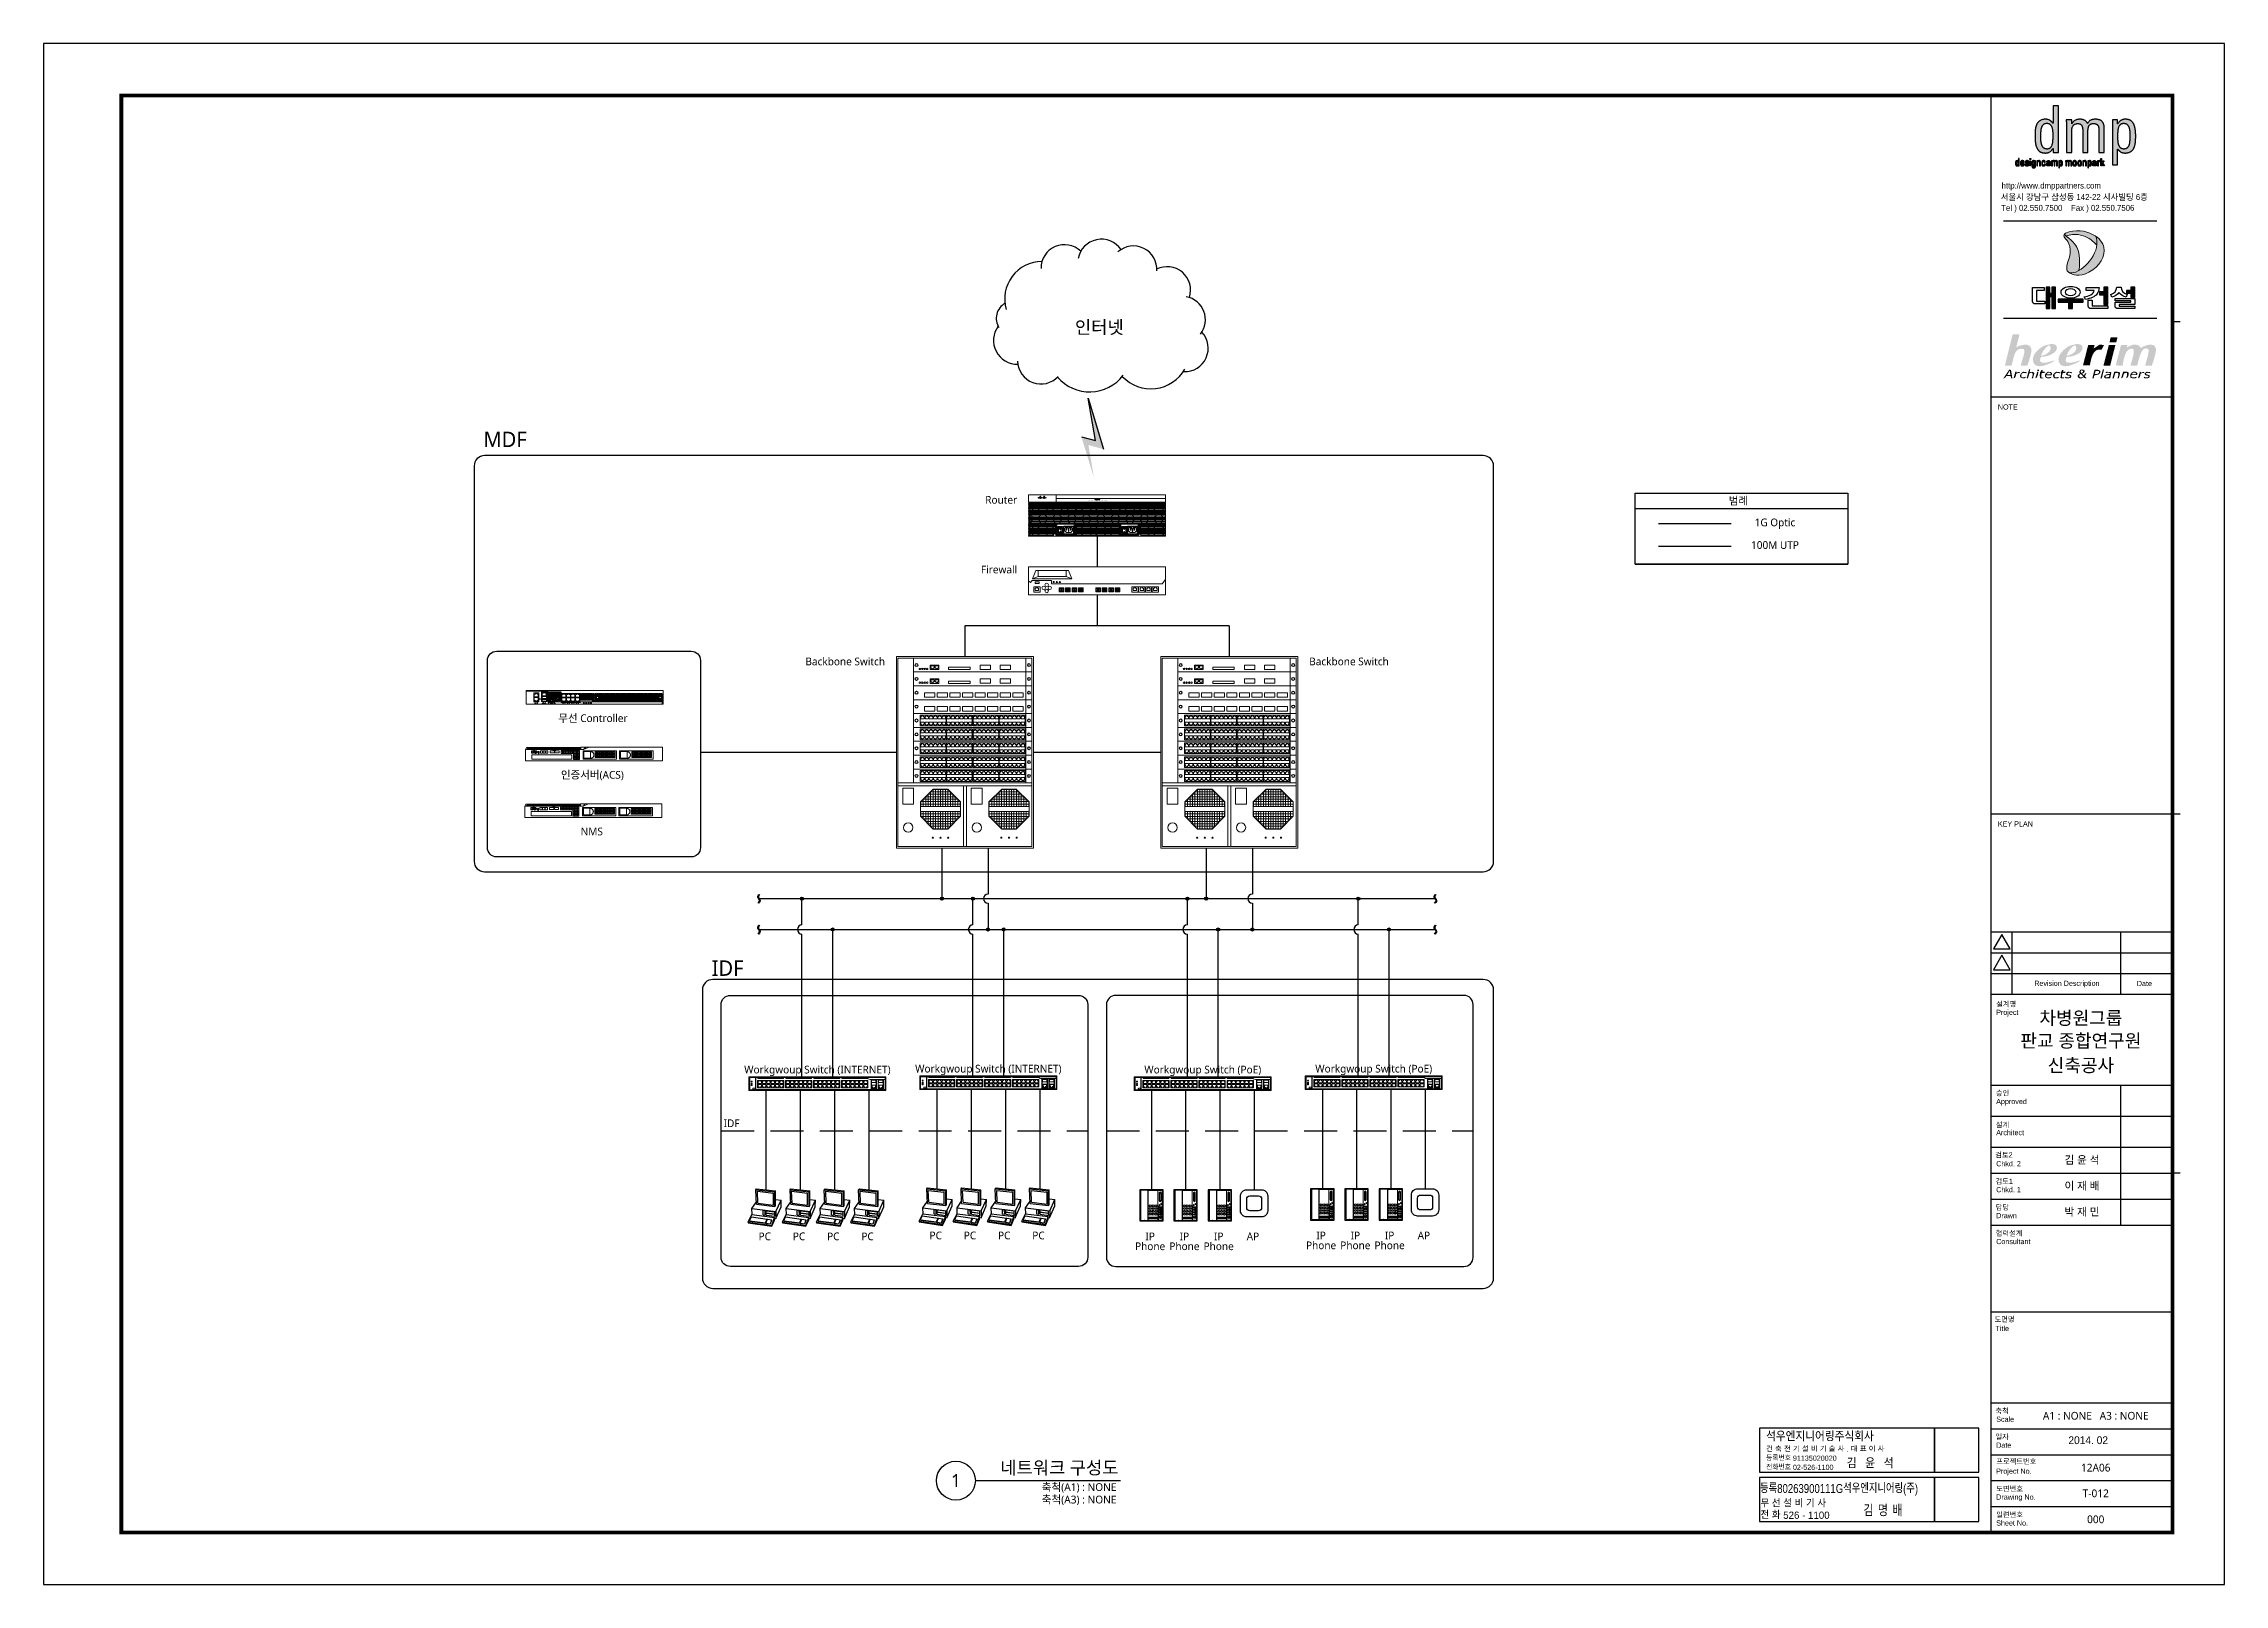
# Model space of a CAD drawing. Header units: millimetres. Extents: x 210250 to 420500, y 0 to 148500.
import ezdxf
from ezdxf.enums import TextEntityAlignment as Align

# ---------------------------------------------------------------- set-up
doc = ezdxf.new("R2010")
doc.units = ezdxf.units.MM
doc.header["$LTSCALE"] = 250
doc.header["$MEASUREMENT"] = 0
doc.linetypes.add('DASHED', pattern=[19.05, 12.7, -6.35])
doc.layers.get('0').update_dxf_attribs({"lineweight": 25})
for name, color, linetype in [('001dmp-FORM', 7, 'Continuous'), ('003dmp-TIT', 2, 'Continuous'), ('form', 7, 'Continuous'), ('N-Equipment', 7, 'Continuous'), ('OpticFiberCable', 10, 'Continuous'), ('UTP-CAT5E', 5, 'Continuous'), ('VY_Vybavení', 7, 'Continuous')]:
    doc.layers.add(name, color=color, linetype=linetype)
doc.styles.add('ATTR', font='Dotum.ttf')
doc.styles.add('GHM1', font='GEM1', dxfattribs={"bigfont": 'GHM1'})
doc.styles.get("Standard").update_dxf_attribs({"font": 'Dotum.ttf'})
doc.styles.add('sukwoo', font='malgun.ttf')
doc.styles.add('돋움', font='Dotum.ttf')
doc.styles.add('돋움체', font='Dotum.ttf')

# ---------------------------------------------------------------- blocks, each defined once
blk = doc.blocks.new('FORM_ELEC_SUKWOO$0$')
at = {"layer": '001dmp-FORM'}
h = blk.add_hatch(color=30, dxfattribs=at)
h.paths.add_polyline_path([(149414, 109608), (149023, 109608), (149023, 108330), (149010, 108330), (149009, 108330), (149000, 108343), (148990, 108356), (148981, 108369), (148971, 108381), (148960, 108394), (148950, 108406), (148939, 108418), (148928, 108430), (148917, 108441), (148906, 108453), (148894, 108464), (148882, 108474), (148870, 108485), (148858, 108495), (148845, 108505), (148832, 108514), (148818, 108524), (148805, 108533), (148791, 108541), (148776, 108549), (148761, 108557), (148746, 108565), (148731, 108572), (148715, 108579), (148664, 108596), (148646, 108601), (148628, 108605), (148609, 108609), (148590, 108613), (148570, 108616), (148550, 108618), (148529, 108620), (148507, 108621), (148485, 108621), (148463, 108621), (148439, 108621), (148416, 108620), (148392, 108618), (148367, 108616), (148341, 108613), (148315, 108610), (148288, 108605), (148260, 108599), (148230, 108592), (148198, 108583), (148164, 108572), (148127, 108558), (148084, 108537), (148029, 108505), (148008, 108490), (147989, 108476), (147971, 108461), (147959, 108451), (147943, 108435), (147931, 108423), (147913, 108404), (147900, 108388), (147891, 108377), (147880, 108363), (147875, 108356), (147868, 108345), (147865, 108342), (147864, 108339), (147851, 108321), (147843, 108308), (147836, 108296), (147831, 108286), (147829, 108282), (147828, 108281), (147826, 108277), (147816, 108258), (147811, 108248), (147806, 108236), (147798, 108219), (147793, 108208), (147789, 108199), (147788, 108196), (147782, 108181), (147779, 108172), (147777, 108168), (147774, 108158), (147770, 108149), (147768, 108142), (147765, 108133), (147764, 108129), (147763, 108125), (147761, 108121), (147759, 108114), (147753, 108093), (147744, 108061), (147737, 108031), (147730, 108002), (147725, 107974), (147720, 107946), (147715, 107919), (147711, 107892), (147707, 107866), (147704, 107840), (147701, 107815), (147699, 107789), (147697, 107764), (147695, 107740), (147693, 107715), (147691, 107691), (147690, 107667), (147689, 107643), (147688, 107620), (147687, 107596), (147686, 107573), (147685, 107549), (147685, 107526), (147684, 107503), (147684, 107480), (147684, 107457), (147684, 107434), (147683, 107411), (147683, 107389), (147683, 107366), (147683, 107343), (147683, 107320), (147683, 107298), (147684, 107275), (147684, 107253), (147684, 107231), (147685, 107209), (147686, 107187), (147687, 107165), (147688, 107144), (147689, 107122), (147690, 107101), (147691, 107079), (147693, 107058), (147695, 107037), (147696, 107016), (147698, 106996), (147701, 106975), (147703, 106955), (147705, 106935), (147708, 106915), (147711, 106895), (147713, 106875), (147717, 106855), (147720, 106836), (147723, 106817), (147727, 106797), (147731, 106779), (147734, 106760), (147739, 106741), (147743, 106723), (147747, 106705), (147752, 106687), (147757, 106669), (147762, 106651), (147767, 106634), (147773, 106617), (147778, 106600), (147784, 106583), (147790, 106566), (147797, 106550), (147803, 106534), (147810, 106518), (147817, 106502), (147824, 106487), (147832, 106472), (147839, 106457), (147847, 106442), (147856, 106428), (147864, 106414), (147873, 106400), (147882, 106386), (147891, 106373), (147901, 106359), (147911, 106347), (147921, 106334), (147931, 106322), (147942, 106310), (147953, 106298), (147964, 106287), (147976, 106276), (147988, 106265), (148000, 106255), (148013, 106245), (148026, 106235), (148039, 106226), (148053, 106217), (148067, 106208), (148081, 106200), (148096, 106192), (148111, 106185), (148127, 106178), (148143, 106171), (148159, 106164), (148176, 106158), (148193, 106153), (148210, 106148), (148228, 106143), (148247, 106139), (148265, 106135), (148284, 106131), (148304, 106128), (148324, 106126), (148344, 106123), (148365, 106121), (148386, 106120), (148408, 106119), (148430, 106118), (148452, 106118), (148475, 106118), (148498, 106119), (148523, 106120), (148548, 106123), (148574, 106126), (148601, 106131), (148630, 106137), (148662, 106146), (148697, 106158), (148737, 106176), (148789, 106205), (148842, 106243), (148900, 106298), (148941, 106346), (148975, 106391), (149014, 106452), (149023, 106452), (149023, 106166), (149414, 106166)])
h.paths.add_polyline_path([(149019, 107659), (149020, 107637), (149021, 107616), (149022, 107594), (149022, 107572), (149023, 107549), (149023, 107527), (149023, 107505), (149023, 107482), (149023, 107459), (149023, 107437), (149023, 107414), (149023, 107391), (149023, 107369), (149023, 107346), (149023, 107323), (149023, 107300), (149022, 107277), (149022, 107254), (149021, 107231), (149021, 107208), (149020, 107184), (149019, 107161), (149018, 107137), (149017, 107113), (149016, 107089), (149014, 107065), (149012, 107040), (149010, 107016), (149008, 106990), (149005, 106965), (149002, 106939), (148998, 106913), (148994, 106886), (148989, 106858), (148983, 106830), (148976, 106801), (148968, 106770), (148959, 106738), (148947, 106703), (148930, 106664), (148906, 106616), (148895, 106599), (148884, 106583), (148865, 106558), (148848, 106540), (148838, 106530), (148822, 106516), (148805, 106502), (148783, 106488), (148768, 106479), (148727, 106461), (148694, 106450), (148665, 106444), (148639, 106440), (148614, 106438), (148590, 106437), (148568, 106438), (148546, 106438), (148525, 106440), (148505, 106442), (148485, 106445), (148466, 106449), (148448, 106453), (148430, 106458), (148413, 106464), (148396, 106470), (148380, 106477), (148365, 106484), (148350, 106492), (148336, 106500), (148322, 106509), (148309, 106519), (148296, 106528), (148284, 106539), (148272, 106550), (148261, 106561), (148250, 106573), (148240, 106585), (148230, 106598), (148221, 106611), (148212, 106625), (148203, 106639), (148195, 106654), (148187, 106668), (148180, 106684), (148173, 106699), (148166, 106715), (148160, 106732), (148154, 106748), (148148, 106765), (148143, 106783), (148138, 106801), (148133, 106819), (148129, 106837), (148125, 106856), (148121, 106875), (148118, 106894), (148115, 106913), (148112, 106933), (148109, 106953), (148107, 106973), (148104, 106994), (148103, 107015), (148101, 107036), (148099, 107057), (148098, 107078), (148097, 107100), (148096, 107121), (148095, 107143), (148095, 107165), (148094, 107188), (148094, 107210), (148094, 107232), (148094, 107255), (148093, 107277), (148093, 107300), (148093, 107323), (148093, 107345), (148094, 107368), (148094, 107391), (148094, 107414), (148094, 107437), (148094, 107460), (148095, 107483), (148095, 107506), (148096, 107529), (148097, 107553), (148098, 107576), (148099, 107600), (148100, 107624), (148101, 107648), (148103, 107672), (148104, 107696), (148106, 107721), (148109, 107746), (148111, 107771), (148114, 107797), (148118, 107823), (148121, 107849), (148126, 107877), (148131, 107904), (148137, 107933), (148145, 107963), (148153, 107995), (148165, 108029), (148179, 108066), (148201, 108110), (148205, 108117), (148214, 108132), (148231, 108157), (148257, 108188), (148277, 108208), (148303, 108228), (148328, 108245), (148346, 108255), (148386, 108273), (148420, 108284), (148449, 108291), (148477, 108295), (148503, 108298), (148527, 108300), (148551, 108301), (148574, 108302), (148596, 108301), (148617, 108300), (148637, 108297), (148657, 108294), (148676, 108290), (148694, 108285), (148711, 108280), (148727, 108274), (148743, 108267), (148759, 108260), (148773, 108252), (148787, 108243), (148801, 108234), (148814, 108224), (148826, 108214), (148838, 108204), (148850, 108192), (148861, 108181), (148871, 108168), (148881, 108156), (148891, 108143), (148900, 108129), (148908, 108115), (148917, 108101), (148925, 108086), (148932, 108071), (148939, 108055), (148946, 108039), (148952, 108023), (148959, 108007), (148964, 107990), (148970, 107972), (148975, 107955), (148980, 107937), (148984, 107919), (148988, 107900), (148992, 107882), (148996, 107863), (148999, 107843), (149002, 107824), (149005, 107804), (149008, 107784), (149010, 107764), (149012, 107743), (149014, 107722), (149016, 107701), (149018, 107680)], flags=16)
for points in [[(152423, 106166), (152814, 106166), (152814, 108009), (152814, 108032), (152813, 108053), (152811, 108075), (152810, 108096), (152807, 108116), (152805, 108136), (152802, 108156), (152798, 108175), (152795, 108194), (152790, 108212), (152786, 108230), (152781, 108248), (152775, 108265), (152769, 108282), (152763, 108298), (152756, 108314), (152749, 108329), (152741, 108344), (152733, 108359), (152725, 108373), (152716, 108387), (152707, 108401), (152697, 108414), (152687, 108426), (152677, 108439), (152666, 108451), (152655, 108462), (152643, 108473), (152631, 108484), (152619, 108494), (152606, 108504), (152593, 108513), (152579, 108522), (152565, 108531), (152551, 108539), (152536, 108547), (152520, 108554), (152505, 108561), (152489, 108568), (152472, 108574), (152456, 108580), (152438, 108586), (152421, 108591), (152403, 108595), (152384, 108599), (152366, 108603), (152346, 108607), (152327, 108610), (152307, 108613), (152287, 108615), (152266, 108617), (152245, 108618), (152223, 108620), (152201, 108621), (152179, 108621), (152157, 108621), (152134, 108621), (152111, 108620), (152087, 108619), (152062, 108618), (152037, 108615), (152011, 108612), (151984, 108608), (151956, 108602), (151926, 108594), (151894, 108585), (151858, 108571), (151816, 108552), (151786, 108535), (151760, 108519), (151758, 108517), (151731, 108497), (151702, 108472), (151673, 108442), (151651, 108415), (151640, 108401), (151633, 108392), (151618, 108371), (151607, 108352), (151599, 108340), (151596, 108334), (151594, 108331), (151584, 108311), (151581, 108317), (151574, 108333), (151566, 108348), (151558, 108363), (151550, 108377), (151541, 108390), (151531, 108403), (151521, 108416), (151511, 108428), (151500, 108440), (151489, 108452), (151477, 108463), (151465, 108474), (151453, 108484), (151440, 108494), (151427, 108503), (151414, 108513), (151400, 108521), (151386, 108530), (151371, 108538), (151356, 108546), (151341, 108553), (151325, 108560), (151309, 108567), (151293, 108573), (151276, 108579), (151259, 108585), (151242, 108590), (151224, 108595), (151206, 108600), (151188, 108604), (151169, 108608), (151149, 108611), (151130, 108614), (151109, 108616), (151089, 108618), (151068, 108620), (151046, 108621), (151024, 108621), (151001, 108621), (150978, 108620), (150954, 108619), (150929, 108618), (150904, 108615), (150879, 108612), (150852, 108608), (150824, 108603), (150795, 108596), (150763, 108587), (150729, 108576), (150690, 108560), (150643, 108535), (150598, 108505), (150567, 108480), (150545, 108459), (150515, 108427), (150495, 108402), (150480, 108381), (150464, 108356), (150436, 108305), (150411, 108253), (150411, 108573), (149996, 108573), (150012, 108362), (150020, 108163), (150020, 108048), (150020, 107935), (150020, 107912), (150020, 107799), (150020, 107776), (150020, 107753), (150020, 107731), (150020, 107708), (150020, 107685), (150020, 107663), (150020, 107549), (150020, 107527), (150020, 107504), (150020, 107481), (150020, 107459), (150020, 107436), (150020, 107413), (150020, 106166), (150411, 106166), (150411, 107899), (150487, 108148), (150648, 108266), (150848, 108313), (151061, 108266), (151176, 108131), (151219, 107960), (151221, 107842), (151221, 106166), (151612, 106166), (151612, 107737), (151612, 107759), (151612, 107894), (151673, 108154), (151853, 108295), (152131, 108309), (152314, 108227), (152402, 108066), (152423, 107904)], [(148505, 94584), (148779, 94584), (148779, 95469), (148927, 95469), (148927, 94584), (149201, 94584), (149201, 96172), (148927, 96172), (148927, 95697), (148779, 95697), (148779, 96172), (148505, 96172)], [(152797, 94878), (153087, 94878), (153087, 96171), (152797, 96171), (152797, 95833), (152471, 95833), (152471, 95602), (152797, 95602)], [(154795, 95414), (155084, 95414), (155084, 96174), (154795, 96174), (154795, 95926), (154468, 95926), (154468, 95728), (154795, 95728)], [(149394, 95067), (150179, 95067), (150179, 94584), (150465, 94584), (150465, 95067), (151246, 95067), (151246, 95274), (149394, 95274)]]:
    blk.add_hatch(color=253, dxfattribs=at).paths.add_polyline_path(points)
h = blk.add_hatch(color=253, dxfattribs=at)
h.paths.add_polyline_path([(153419, 105255), (153810, 105255), (153810, 106419), (153819, 106409), (153825, 106409), (153832, 106398), (153842, 106385), (153851, 106372), (153861, 106360), (153871, 106347), (153882, 106335), (153893, 106323), (153903, 106311), (153914, 106300), (153926, 106288), (153937, 106277), (153949, 106266), (153961, 106256), (153974, 106246), (153987, 106236), (154000, 106226), (154013, 106217), (154027, 106208), (154041, 106199), (154055, 106191), (154070, 106183), (154085, 106175), (154100, 106168), (154116, 106161), (154133, 106155), (154149, 106149), (154167, 106144), (154184, 106139), (154203, 106134), (154221, 106130), (154240, 106127), (154260, 106124), (154280, 106122), (154301, 106120), (154323, 106119), (154345, 106118), (154367, 106118), (154391, 106118), (154414, 106119), (154438, 106121), (154463, 106123), (154488, 106125), (154514, 106129), (154541, 106133), (154570, 106139), (154599, 106146), (154630, 106154), (154664, 106165), (154700, 106179), (154742, 106198), (154769, 106212), (154783, 106220), (154795, 106228), (154820, 106245), (154839, 106259), (154856, 106272), (154870, 106284), (154882, 106295), (154892, 106306), (154909, 106322), (154921, 106335), (154937, 106355), (154953, 106375), (154967, 106394), (154977, 106410), (154985, 106423), (154994, 106438), (155002, 106452), (155009, 106465), (155017, 106480), (155023, 106493), (155031, 106510), (155048, 106549), (155061, 106585), (155073, 106619), (155082, 106651), (155091, 106682), (155098, 106712), (155104, 106741), (155110, 106770), (155115, 106797), (155119, 106824), (155123, 106851), (155127, 106877), (155130, 106903), (155133, 106928), (155135, 106954), (155137, 106978), (155139, 107003), (155141, 107027), (155142, 107052), (155144, 107076), (155145, 107099), (155146, 107123), (155147, 107147), (155148, 107170), (155148, 107193), (155149, 107217), (155149, 107240), (155150, 107263), (155150, 107286), (155150, 107308), (155150, 107331), (155150, 107354), (155150, 107377), (155150, 107399), (155150, 107422), (155150, 107445), (155150, 107467), (155150, 107489), (155149, 107511), (155148, 107533), (155148, 107555), (155147, 107577), (155146, 107599), (155145, 107620), (155143, 107642), (155142, 107663), (155140, 107684), (155139, 107705), (155137, 107726), (155135, 107746), (155133, 107767), (155130, 107787), (155128, 107808), (155125, 107828), (155122, 107847), (155120, 107867), (155116, 107887), (155110, 107925), (155106, 107944), (155102, 107963), (155098, 107982), (155094, 108001), (155090, 108019), (155085, 108037), (155081, 108055), (155076, 108073), (155071, 108090), (155065, 108108), (155060, 108125), (155054, 108142), (155048, 108159), (155042, 108175), (155036, 108191), (155029, 108208), (155022, 108223), (155015, 108239), (155008, 108254), (155001, 108270), (154993, 108284), (154985, 108299), (154977, 108314), (154968, 108328), (154959, 108342), (154950, 108355), (154941, 108369), (154931, 108382), (154922, 108394), (154911, 108407), (154901, 108419), (154890, 108431), (154879, 108443), (154868, 108454), (154856, 108465), (154844, 108475), (154832, 108486), (154819, 108496), (154806, 108505), (154792, 108515), (154779, 108524), (154765, 108532), (154750, 108540), (154735, 108548), (154720, 108556), (154705, 108563), (154689, 108569), (154672, 108576), (154655, 108582), (154638, 108587), (154621, 108592), (154603, 108597), (154584, 108601), (154565, 108605), (154546, 108608), (154527, 108611), (154506, 108614), (154486, 108616), (154465, 108618), (154444, 108619), (154422, 108620), (154400, 108621), (154378, 108621), (154355, 108621), (154331, 108620), (154307, 108619), (154282, 108616), (154256, 108612), (154228, 108607), (154198, 108600), (154166, 108591), (154131, 108578), (154089, 108559), (154056, 108541), (154041, 108531), (154034, 108527), (154003, 108504), (153980, 108486), (153966, 108473), (153948, 108455), (153924, 108431), (153909, 108413), (153895, 108397), (153867, 108360), (153845, 108327), (153810, 108273), (153810, 108573), (153419, 108573)])
h.paths.add_polyline_path([(154736, 107674), (154740, 107510), (154740, 107261), (154730, 107012), (154693, 106750), (154590, 106537), (154417, 106447), (154187, 106430), (154006, 106507), (153896, 106660), (153839, 106843), (153815, 107032), (153812, 107149), (153811, 107190), (153811, 107206), (153811, 107215), (153810, 107238), (153810, 107294), (153808, 107556), (153822, 107793), (153868, 108015), (153974, 108212), (154147, 108302), (154379, 108301), (154559, 108208), (154663, 108051), (154716, 107866)], flags=16)
h = blk.add_hatch(color=253, dxfattribs=at)
h.paths.add_polyline_path([(146512, 105713), (146449, 105713), (146449, 105509), (146447, 105509), (146443, 105514), (146433, 105526), (146421, 105537), (146407, 105546), (146391, 105552), (146371, 105555), (146348, 105555), (146321, 105551), (146305, 105545), (146287, 105534), (146275, 105523), (146265, 105511), (146259, 105502), (146254, 105492), (146251, 105484), (146249, 105478), (146246, 105467), (146244, 105458), (146242, 105448), (146240, 105436), (146238, 105422), (146237, 105411), (146237, 105398), (146236, 105375), (146236, 105352), (146236, 105329), (146237, 105308), (146239, 105287), (146242, 105268), (146246, 105249), (146252, 105232), (146258, 105216), (146266, 105201), (146276, 105188), (146288, 105177), (146302, 105168), (146318, 105162), (146337, 105158), (146358, 105157), (146373, 105157), (146383, 105159), (146396, 105163), (146407, 105168), (146415, 105173), (146423, 105180), (146432, 105188), (146438, 105195), (146443, 105202), (146448, 105210), (146449, 105210), (146449, 105164), (146512, 105164)])
h.paths.add_polyline_path([(146446, 105426), (146447, 105420), (146448, 105412), (146448, 105406), (146449, 105401), (146449, 105391), (146449, 105384), (146449, 105378), (146449, 105371), (146449, 105361), (146449, 105355), (146449, 105348), (146449, 105338), (146449, 105333), (146449, 105326), (146448, 105315), (146448, 105308), (146447, 105299), (146446, 105290), (146446, 105286), (146445, 105280), (146443, 105273), (146442, 105268), (146441, 105262), (146440, 105258), (146438, 105254), (146437, 105249), (146433, 105241), (146429, 105234), (146423, 105226), (146419, 105222), (146413, 105217), (146409, 105215), (146403, 105212), (146398, 105210), (146392, 105209), (146387, 105208), (146380, 105208), (146373, 105208), (146365, 105209), (146356, 105211), (146347, 105214), (146340, 105218), (146333, 105223), (146327, 105228), (146322, 105234), (146318, 105241), (146314, 105249), (146311, 105257), (146308, 105266), (146304, 105284), (146302, 105305), (146301, 105327), (146301, 105349), (146301, 105361), (146301, 105372), (146301, 105379), (146302, 105387), (146302, 105396), (146302, 105400), (146303, 105410), (146304, 105420), (146304, 105424), (146305, 105431), (146306, 105436), (146308, 105447), (146309, 105450), (146311, 105457), (146314, 105465), (146317, 105473), (146321, 105479), (146326, 105486), (146331, 105490), (146337, 105495), (146345, 105499), (146351, 105501), (146359, 105503), (146365, 105504), (146370, 105505), (146381, 105505), (146388, 105504), (146394, 105503), (146401, 105501), (146406, 105499), (146409, 105497), (146415, 105493), (146419, 105490), (146425, 105484), (146428, 105480), (146430, 105477), (146432, 105474), (146435, 105468), (146437, 105463), (146439, 105459), (146441, 105451), (146443, 105445), (146444, 105440), (146445, 105432)], flags=16)
h.paths.add_polyline_path([(146888, 105346), (146888, 105369), (146887, 105391), (146886, 105413), (146884, 105434), (146881, 105453), (146877, 105472), (146871, 105489), (146864, 105504), (146855, 105517), (146843, 105529), (146830, 105538), (146815, 105546), (146797, 105551), (146778, 105554), (146757, 105556), (146734, 105555), (146719, 105554), (146708, 105552), (146693, 105548), (146679, 105543), (146673, 105540), (146663, 105534), (146654, 105527), (146648, 105522), (146640, 105513), (146631, 105500), (146628, 105494), (146623, 105485), (146619, 105475), (146617, 105466), (146614, 105458), (146609, 105431), (146608, 105419), (146607, 105410), (146607, 105405), (146606, 105393), (146605, 105382), (146605, 105372), (146605, 105364), (146605, 105358), (146605, 105346), (146605, 105336), (146606, 105324), (146606, 105315), (146607, 105305), (146607, 105299), (146608, 105293), (146609, 105286), (146610, 105278), (146611, 105274), (146612, 105266), (146613, 105261), (146615, 105255), (146617, 105248), (146619, 105242), (146620, 105237), (146622, 105232), (146625, 105225), (146626, 105221), (146629, 105216), (146632, 105211), (146635, 105207), (146638, 105202), (146641, 105197), (146644, 105194), (146648, 105190), (146652, 105186), (146656, 105182), (146660, 105179), (146665, 105176), (146669, 105173), (146674, 105171), (146680, 105168), (146685, 105166), (146691, 105164), (146699, 105162), (146703, 105161), (146710, 105160), (146717, 105159), (146722, 105158), (146728, 105158), (146738, 105157), (146743, 105157), (146754, 105157), (146761, 105157), (146767, 105157), (146774, 105158), (146783, 105159), (146793, 105161), (146802, 105163), (146810, 105166), (146820, 105170), (146828, 105173), (146836, 105178), (146842, 105182), (146847, 105187), (146852, 105191), (146858, 105198), (146863, 105203), (146868, 105212), (146870, 105216), (146876, 105228), (146879, 105237), (146881, 105246), (146882, 105250), (146883, 105256), (146884, 105264), (146884, 105270), (146884, 105278), (146885, 105281), (146816, 105281), (146816, 105275), (146813, 105260), (146810, 105252), (146806, 105242), (146799, 105232), (146788, 105220), (146777, 105213), (146769, 105211), (146761, 105209), (146749, 105208), (146740, 105208), (146731, 105209), (146728, 105210), (146723, 105211), (146716, 105213), (146711, 105215), (146707, 105218), (146701, 105222), (146698, 105225), (146696, 105227), (146692, 105232), (146688, 105238), (146687, 105241), (146684, 105247), (146682, 105254), (146680, 105259), (146678, 105265), (146677, 105272), (146676, 105276), (146675, 105283), (146674, 105291), (146673, 105302), (146673, 105309), (146672, 105316), (146672, 105324), (146672, 105330), (146672, 105336), (146888, 105336)])
h.paths.add_polyline_path([(146672, 105383), (146672, 105403), (146675, 105428), (146680, 105456), (146685, 105470), (146691, 105482), (146699, 105492), (146708, 105499), (146717, 105504), (146727, 105507), (146732, 105508), (146755, 105508), (146774, 105505), (146790, 105498), (146801, 105487), (146809, 105472), (146815, 105455), (146818, 105436), (146821, 105415), (146821, 105394), (146822, 105383)], flags=16)
h.paths.add_polyline_path([(147030, 105252), (147029, 105258), (147028, 105261), (147028, 105264), (147028, 105271), (147027, 105277), (147027, 105281), (146957, 105281), (146957, 105272), (146958, 105256), (146959, 105246), (146962, 105234), (146965, 105225), (146969, 105216), (146973, 105208), (146976, 105203), (146980, 105198), (146986, 105191), (146991, 105186), (146998, 105180), (147005, 105176), (147009, 105173), (147017, 105170), (147024, 105167), (147025, 105167), (147031, 105164), (147037, 105163), (147043, 105161), (147051, 105160), (147058, 105159), (147062, 105158), (147068, 105158), (147076, 105157), (147083, 105157), (147092, 105157), (147101, 105157), (147107, 105157), (147116, 105158), (147124, 105159), (147133, 105161), (147141, 105163), (147148, 105165), (147155, 105167), (147161, 105170), (147168, 105173), (147172, 105176), (147177, 105179), (147182, 105182), (147188, 105187), (147192, 105191), (147195, 105194), (147199, 105198), (147202, 105201), (147204, 105205), (147207, 105210), (147209, 105214), (147210, 105216), (147212, 105219), (147213, 105222), (147214, 105225), (147215, 105228), (147216, 105230), (147217, 105232), (147218, 105234), (147218, 105237), (147219, 105239), (147220, 105243), (147220, 105245), (147220, 105248), (147221, 105249), (147222, 105257), (147222, 105264), (147223, 105269), (147223, 105273), (147223, 105278), (147222, 105282), (147222, 105286), (147221, 105289), (147221, 105294), (147220, 105298), (147218, 105304), (147216, 105308), (147215, 105311), (147213, 105316), (147211, 105320), (147209, 105323), (147207, 105326), (147204, 105330), (147200, 105334), (147197, 105338), (147193, 105342), (147188, 105346), (147185, 105349), (147181, 105352), (147176, 105356), (147172, 105359), (147168, 105362), (147163, 105365), (147158, 105368), (147154, 105370), (147149, 105373), (147144, 105376), (147138, 105378), (147133, 105381), (147128, 105383), (147124, 105385), (147117, 105389), (147113, 105390), (147108, 105393), (147102, 105395), (147097, 105397), (147091, 105400), (147085, 105403), (147082, 105405), (147077, 105407), (147071, 105410), (147067, 105413), (147063, 105415), (147058, 105418), (147053, 105421), (147050, 105424), (147044, 105429), (147041, 105432), (147039, 105435), (147036, 105439), (147034, 105442), (147033, 105446), (147032, 105448), (147031, 105453), (147031, 105457), (147031, 105461), (147031, 105463), (147032, 105468), (147035, 105477), (147039, 105485), (147046, 105494), (147054, 105500), (147061, 105503), (147070, 105506), (147078, 105508), (147088, 105509), (147094, 105508), (147102, 105508), (147112, 105506), (147119, 105504), (147128, 105499), (147132, 105496), (147137, 105491), (147142, 105485), (147146, 105477), (147148, 105469), (147149, 105462), (147150, 105457), (147150, 105452), (147150, 105447), (147219, 105447), (147220, 105452), (147220, 105457), (147220, 105464), (147219, 105473), (147218, 105479), (147216, 105487), (147214, 105492), (147213, 105496), (147210, 105502), (147207, 105507), (147204, 105511), (147200, 105517), (147197, 105520), (147195, 105523), (147190, 105527), (147185, 105531), (147181, 105533), (147176, 105537), (147171, 105539), (147166, 105542), (147160, 105545), (147156, 105546), (147150, 105548), (147143, 105550), (147138, 105551), (147130, 105553), (147122, 105554), (147118, 105555), (147114, 105555), (147105, 105555), (147097, 105556), (147090, 105555), (147078, 105555), (147072, 105554), (147063, 105553), (147052, 105551), (147045, 105549), (147031, 105544), (147022, 105541), (147013, 105536), (147001, 105527), (146994, 105521), (146987, 105513), (146979, 105501), (146975, 105494), (146973, 105488), (146969, 105478), (146968, 105472), (146966, 105459), (146966, 105448), (146967, 105437), (146969, 105427), (146972, 105417), (146975, 105411), (146980, 105402), (146983, 105397), (146989, 105391), (146994, 105385), (147000, 105379), (147006, 105374), (147019, 105365), (147026, 105360), (147033, 105356), (147041, 105352), (147048, 105348), (147056, 105344), (147063, 105340), (147071, 105337), (147078, 105333), (147087, 105329), (147094, 105326), (147101, 105322), (147109, 105318), (147116, 105314), (147123, 105310), (147130, 105306), (147137, 105301), (147143, 105296), (147148, 105291), (147151, 105286), (147154, 105281), (147156, 105275), (147157, 105270), (147157, 105264), (147157, 105260), (147156, 105255), (147156, 105252), (147154, 105246), (147152, 105240), (147148, 105232), (147145, 105229), (147140, 105224), (147133, 105219), (147130, 105217), (147125, 105214), (147120, 105212), (147114, 105211), (147106, 105209), (147097, 105208), (147089, 105208), (147083, 105208), (147074, 105209), (147069, 105210), (147064, 105212), (147057, 105215), (147053, 105217), (147049, 105220), (147045, 105223), (147041, 105228), (147038, 105232), (147035, 105238), (147033, 105242), (147032, 105246)])
h.paths.add_polyline_path([(147359, 105548), (147296, 105548), (147296, 105164), (147359, 105164)])
h.paths.add_polyline_path([(147362, 105713), (147292, 105713), (147292, 105646), (147362, 105646)])
h.paths.add_polyline_path([(147716, 105548), (147654, 105548), (147654, 105501), (147652, 105501), (147650, 105506), (147647, 105511), (147645, 105515), (147642, 105518), (147639, 105522), (147635, 105527), (147631, 105531), (147627, 105535), (147623, 105538), (147619, 105540), (147613, 105544), (147609, 105546), (147603, 105549), (147596, 105551), (147592, 105552), (147585, 105554), (147578, 105555), (147572, 105555), (147564, 105556), (147555, 105555), (147549, 105555), (147536, 105553), (147525, 105549), (147518, 105546), (147510, 105542), (147501, 105536), (147495, 105532), (147486, 105523), (147480, 105516), (147474, 105507), (147470, 105500), (147467, 105496), (147458, 105475), (147455, 105466), (147453, 105459), (147450, 105447), (147448, 105437), (147447, 105430), (147445, 105415), (147444, 105405), (147443, 105392), (147443, 105381), (147443, 105367), (147443, 105358), (147443, 105347), (147443, 105336), (147444, 105325), (147445, 105315), (147446, 105304), (147447, 105294), (147448, 105283), (147450, 105275), (147452, 105263), (147454, 105256), (147457, 105247), (147460, 105238), (147466, 105223), (147470, 105216), (147475, 105208), (147479, 105203), (147485, 105196), (147490, 105191), (147497, 105185), (147504, 105180), (147511, 105176), (147520, 105172), (147527, 105170), (147536, 105168), (147543, 105166), (147546, 105166), (147553, 105165), (147560, 105165), (147566, 105164), (147572, 105165), (147580, 105165), (147588, 105167), (147598, 105169), (147604, 105171), (147610, 105174), (147617, 105177), (147623, 105181), (147628, 105185), (147633, 105189), (147639, 105194), (147645, 105202), (147649, 105207), (147652, 105212), (147654, 105212), (147654, 105183), (147654, 105161), (147654, 105138), (147653, 105124), (147653, 105118), (147651, 105109), (147647, 105100), (147643, 105093), (147639, 105087), (147633, 105081), (147626, 105076), (147618, 105072), (147612, 105070), (147607, 105069), (147599, 105067), (147590, 105066), (147582, 105067), (147576, 105067), (147568, 105069), (147563, 105070), (147559, 105072), (147552, 105076), (147548, 105078), (147545, 105081), (147541, 105085), (147538, 105090), (147536, 105093), (147533, 105099), (147531, 105106), (147530, 105111), (147529, 105116), (147529, 105122), (147459, 105122), (147458, 105111), (147459, 105102), (147461, 105092), (147463, 105083), (147466, 105075), (147470, 105068), (147475, 105060), (147480, 105055), (147485, 105049), (147491, 105044), (147499, 105038), (147505, 105035), (147514, 105031), (147521, 105028), (147530, 105025), (147539, 105023), (147550, 105021), (147558, 105020), (147570, 105019), (147580, 105019), (147594, 105020), (147604, 105020), (147617, 105022), (147630, 105023), (147648, 105028), (147661, 105032), (147673, 105038), (147685, 105046), (147694, 105055), (147701, 105065), (147706, 105074), (147709, 105080), (147712, 105091), (147715, 105103), (147715, 105109), (147716, 105121), (147716, 105132), (147716, 105155)])
h.paths.add_polyline_path([(147652, 105431), (147653, 105423), (147654, 105410), (147655, 105401), (147655, 105389), (147655, 105367), (147655, 105344), (147655, 105332), (147655, 105320), (147655, 105314), (147654, 105308), (147653, 105296), (147652, 105287), (147650, 105276), (147647, 105267), (147647, 105265), (147642, 105254), (147636, 105242), (147630, 105235), (147620, 105227), (147608, 105220), (147597, 105217), (147583, 105216), (147574, 105217), (147564, 105218), (147555, 105221), (147548, 105224), (147541, 105229), (147536, 105234), (147531, 105242), (147527, 105247), (147523, 105256), (147519, 105267), (147516, 105277), (147514, 105286), (147513, 105294), (147511, 105310), (147509, 105325), (147509, 105336), (147508, 105349), (147508, 105358), (147508, 105372), (147509, 105396), (147509, 105408), (147511, 105422), (147512, 105431), (147514, 105440), (147516, 105447), (147519, 105457), (147520, 105461), (147524, 105470), (147530, 105479), (147537, 105487), (147546, 105494), (147554, 105499), (147565, 105502), (147577, 105504), (147589, 105504), (147597, 105502), (147608, 105500), (147614, 105497), (147622, 105492), (147627, 105488), (147634, 105481), (147638, 105475), (147642, 105466), (147646, 105458), (147648, 105450), (147650, 105442)], flags=16)
h.paths.add_polyline_path([(147905, 105486), (147918, 105496), (147933, 105502), (147947, 105504), (147966, 105504), (147980, 105502), (147991, 105498), (147999, 105494), (148005, 105489), (148010, 105483), (148014, 105476), (148018, 105468), (148020, 105460), (148023, 105449), (148023, 105440), (148024, 105418), (148024, 105395), (148024, 105164), (148086, 105164), (148086, 105411), (148086, 105425), (148086, 105443), (148085, 105462), (148084, 105469), (148081, 105483), (148078, 105495), (148075, 105503), (148072, 105511), (148068, 105517), (148063, 105525), (148058, 105531), (148052, 105536), (148045, 105541), (148039, 105544), (148030, 105548), (148022, 105551), (148011, 105554), (148002, 105555), (147990, 105555), (147981, 105556), (147966, 105555), (147956, 105554), (147943, 105551), (147930, 105547), (147923, 105544), (147912, 105537), (147903, 105529), (147895, 105520), (147889, 105511), (147885, 105505), (147881, 105499), (147878, 105499), (147878, 105548), (147812, 105548), (147813, 105534), (147814, 105516), (147815, 105496), (147816, 105480), (147816, 105442), (147816, 105419), (147816, 105164), (147878, 105164), (147878, 105385), (147878, 105408), (147880, 105422), (147883, 105443), (147887, 105456), (147894, 105472)])
h.paths.add_polyline_path([(148272, 105483), (148281, 105492), (148290, 105497), (148301, 105501), (148315, 105504), (148328, 105505), (148337, 105504), (148345, 105502), (148353, 105497), (148360, 105492), (148365, 105487), (148370, 105480), (148373, 105472), (148376, 105464), (148379, 105455), (148380, 105447), (148381, 105439), (148381, 105434), (148381, 105425), (148445, 105425), (148446, 105431), (148446, 105441), (148445, 105453), (148444, 105461), (148443, 105467), (148442, 105473), (148441, 105477), (148439, 105484), (148436, 105490), (148434, 105496), (148432, 105501), (148429, 105506), (148427, 105510), (148424, 105514), (148420, 105519), (148416, 105523), (148412, 105527), (148409, 105530), (148405, 105533), (148400, 105537), (148395, 105540), (148390, 105543), (148384, 105545), (148380, 105547), (148372, 105550), (148362, 105552), (148351, 105554), (148343, 105555), (148331, 105556), (148320, 105556), (148304, 105555), (148296, 105554), (148285, 105552), (148273, 105549), (148267, 105547), (148255, 105543), (148245, 105537), (148236, 105531), (148229, 105526), (148224, 105522), (148218, 105515), (148212, 105507), (148206, 105498), (148203, 105492), (148200, 105485), (148198, 105479), (148197, 105477), (148193, 105467), (148191, 105457), (148189, 105446), (148187, 105435), (148185, 105427), (148185, 105420), (148183, 105407), (148183, 105395), (148182, 105385), (148182, 105372), (148182, 105361), (148182, 105349), (148182, 105339), (148182, 105327), (148183, 105316), (148183, 105310), (148184, 105306), (148184, 105296), (148186, 105285), (148187, 105275), (148189, 105265), (148191, 105256), (148194, 105247), (148196, 105238), (148199, 105230), (148203, 105222), (148206, 105215), (148211, 105208), (148215, 105201), (148221, 105194), (148226, 105189), (148232, 105183), (148238, 105178), (148245, 105174), (148252, 105170), (148260, 105167), (148269, 105164), (148278, 105161), (148287, 105160), (148299, 105158), (148308, 105157), (148319, 105157), (148330, 105157), (148339, 105157), (148348, 105159), (148356, 105160), (148364, 105162), (148371, 105165), (148380, 105168), (148387, 105172), (148396, 105177), (148401, 105181), (148407, 105186), (148411, 105190), (148417, 105195), (148421, 105200), (148425, 105205), (148428, 105209), (148430, 105214), (148434, 105220), (148437, 105226), (148439, 105232), (148443, 105244), (148444, 105249), (148446, 105259), (148447, 105266), (148448, 105275), (148448, 105282), (148448, 105288), (148448, 105292), (148383, 105292), (148383, 105286), (148383, 105278), (148381, 105265), (148380, 105258), (148377, 105250), (148372, 105238), (148368, 105231), (148361, 105223), (148355, 105218), (148349, 105214), (148342, 105211), (148337, 105209), (148330, 105208), (148322, 105208), (148317, 105208), (148314, 105209), (148311, 105209), (148305, 105210), (148298, 105212), (148295, 105213), (148290, 105215), (148284, 105219), (148281, 105221), (148277, 105225), (148274, 105228), (148270, 105233), (148267, 105237), (148265, 105242), (148262, 105248), (148260, 105253), (148258, 105259), (148256, 105265), (148255, 105269), (148254, 105275), (148253, 105280), (148253, 105284), (148252, 105289), (148251, 105294), (148250, 105304), (148250, 105307), (148249, 105314), (148248, 105325), (148248, 105329), (148248, 105337), (148247, 105346), (148247, 105358), (148247, 105368), (148247, 105383), (148247, 105392), (148248, 105406), (148249, 105416), (148250, 105428), (148253, 105443), (148258, 105458), (148263, 105470)])
h.paths.add_polyline_path([(148803, 105426), (148803, 105449), (148802, 105459), (148801, 105469), (148800, 105478), (148797, 105488), (148794, 105496), (148790, 105504), (148786, 105511), (148781, 105518), (148776, 105524), (148770, 105529), (148764, 105534), (148757, 105539), (148749, 105543), (148742, 105546), (148733, 105549), (148724, 105551), (148715, 105553), (148704, 105554), (148701, 105555), (148691, 105555), (148683, 105556), (148671, 105556), (148660, 105555), (148647, 105554), (148634, 105552), (148624, 105550), (148611, 105545), (148600, 105541), (148593, 105536), (148585, 105531), (148577, 105524), (148571, 105516), (148565, 105508), (148563, 105503), (148557, 105489), (148552, 105470), (148550, 105456), (148549, 105440), (148616, 105440), (148616, 105449), (148617, 105460), (148618, 105468), (148621, 105475), (148624, 105482), (148628, 105488), (148633, 105493), (148637, 105497), (148645, 105502), (148656, 105506), (148668, 105508), (148681, 105508), (148691, 105507), (148701, 105505), (148709, 105502), (148716, 105498), (148722, 105493), (148728, 105487), (148732, 105480), (148735, 105472), (148737, 105464), (148740, 105453), (148741, 105443), (148741, 105432), (148741, 105426), (148741, 105402), (148723, 105402), (148711, 105402), (148700, 105402), (148688, 105402), (148674, 105401), (148664, 105400), (148659, 105399), (148650, 105398), (148643, 105397), (148637, 105396), (148632, 105395), (148623, 105392), (148614, 105389), (148604, 105386), (148600, 105384), (148593, 105380), (148583, 105374), (148578, 105370), (148571, 105365), (148565, 105359), (148559, 105352), (148554, 105344), (148550, 105336), (148547, 105329), (148544, 105319), (148543, 105314), (148541, 105305), (148540, 105299), (148540, 105292), (148540, 105285), (148540, 105276), (148540, 105268), (148541, 105255), (148541, 105251), (148542, 105245), (148544, 105235), (148545, 105231), (148546, 105226), (148549, 105217), (148552, 105210), (148556, 105201), (148559, 105195), (148565, 105188), (148570, 105182), (148576, 105177), (148582, 105172), (148590, 105168), (148597, 105165), (148606, 105162), (148616, 105159), (148625, 105158), (148633, 105157), (148640, 105157), (148647, 105157), (148655, 105157), (148664, 105158), (148672, 105159), (148677, 105160), (148685, 105163), (148694, 105167), (148699, 105169), (148707, 105174), (148713, 105179), (148719, 105185), (148723, 105190), (148729, 105198), (148733, 105205), (148738, 105213), (148741, 105220), (148742, 105220), (148742, 105164), (148811, 105164), (148810, 105173), (148808, 105182), (148807, 105191), (148806, 105202), (148805, 105212), (148804, 105223), (148804, 105232), (148803, 105245), (148803, 105256), (148803, 105268), (148803, 105290)])
h.paths.add_polyline_path([(148741, 105355), (148741, 105342), (148741, 105331), (148741, 105319), (148740, 105307), (148739, 105294), (148738, 105287), (148736, 105279), (148733, 105265), (148728, 105253), (148722, 105242), (148716, 105232), (148709, 105225), (148699, 105218), (148689, 105212), (148676, 105209), (148669, 105208), (148660, 105208), (148653, 105208), (148648, 105209), (148641, 105211), (148635, 105214), (148628, 105218), (148622, 105222), (148617, 105228), (148612, 105235), (148609, 105242), (148605, 105251), (148604, 105256), (148603, 105264), (148602, 105271), (148602, 105276), (148602, 105284), (148603, 105295), (148605, 105302), (148606, 105307), (148609, 105315), (148613, 105321), (148618, 105328), (148630, 105338), (148642, 105344), (148659, 105350), (148673, 105352), (148685, 105354), (148696, 105354), (148709, 105355), (148732, 105355)], flags=16)
h.paths.add_polyline_path([(148969, 105410), (148969, 105435), (148972, 105449), (148975, 105462), (148982, 105478), (148991, 105488), (149001, 105495), (149013, 105500), (149025, 105503), (149040, 105505), (149051, 105504), (149060, 105502), (149067, 105499), (149075, 105494), (149082, 105488), (149086, 105482), (149091, 105473), (149093, 105467), (149095, 105459), (149097, 105448), (149097, 105440), (149098, 105426), (149098, 105164), (149160, 105164), (149160, 105421), (149161, 105433), (149162, 105445), (149165, 105461), (149171, 105477), (149179, 105488), (149188, 105496), (149193, 105499), (149204, 105503), (149214, 105504), (149222, 105505), (149232, 105505), (149243, 105504), (149253, 105501), (149260, 105498), (149267, 105493), (149273, 105488), (149278, 105481), (149282, 105474), (149285, 105466), (149287, 105457), (149289, 105446), (149289, 105436), (149289, 105414), (149289, 105164), (149351, 105164), (149351, 105453), (149351, 105463), (149350, 105475), (149349, 105484), (149347, 105494), (149344, 105502), (149341, 105510), (149336, 105518), (149332, 105524), (149325, 105531), (149320, 105535), (149313, 105540), (149306, 105544), (149298, 105548), (149290, 105550), (149271, 105554), (149258, 105555), (149250, 105556), (149236, 105555), (149226, 105554), (149208, 105551), (149194, 105546), (149186, 105541), (149177, 105534), (149171, 105528), (149167, 105524), (149163, 105518), (149159, 105512), (149156, 105506), (149152, 105514), (149147, 105521), (149142, 105527), (149136, 105532), (149129, 105538), (149123, 105542), (149115, 105546), (149107, 105549), (149097, 105552), (149089, 105553), (149076, 105555), (149068, 105556), (149055, 105555), (149045, 105554), (149032, 105552), (149022, 105549), (149014, 105546), (149008, 105543), (148997, 105536), (148989, 105529), (148981, 105520), (148977, 105513), (148974, 105508), (148972, 105505), (148970, 105500), (148969, 105500), (148969, 105548), (148903, 105548), (148904, 105527), (148905, 105506), (148906, 105484), (148906, 105462), (148906, 105439), (148906, 105164), (148969, 105164)])
h.paths.add_polyline_path([(149719, 105435), (149717, 105445), (149715, 105454), (149713, 105464), (149711, 105472), (149708, 105481), (149705, 105489), (149702, 105496), (149697, 105504), (149693, 105512), (149688, 105518), (149683, 105524), (149678, 105530), (149671, 105536), (149665, 105540), (149656, 105545), (149650, 105548), (149640, 105551), (149632, 105553), (149621, 105555), (149612, 105555), (149603, 105556), (149597, 105556), (149589, 105555), (149584, 105555), (149574, 105553), (149566, 105550), (149560, 105548), (149553, 105545), (149547, 105541), (149541, 105537), (149537, 105534), (149532, 105529), (149529, 105525), (149524, 105520), (149519, 105514), (149515, 105508), (149513, 105504), (149512, 105502), (149510, 105502), (149510, 105548), (149448, 105548), (149448, 105019), (149510, 105019), (149510, 105203), (149513, 105203), (149516, 105198), (149519, 105194), (149521, 105192), (149526, 105187), (149532, 105181), (149539, 105175), (149545, 105171), (149553, 105167), (149560, 105163), (149569, 105160), (149578, 105158), (149589, 105157), (149599, 105157), (149611, 105157), (149624, 105159), (149636, 105161), (149646, 105164), (149656, 105168), (149667, 105174), (149677, 105182), (149683, 105187), (149689, 105193), (149695, 105202), (149700, 105210), (149703, 105216), (149708, 105227), (149712, 105238), (149715, 105250), (149717, 105257), (149718, 105267), (149720, 105278), (149721, 105286), (149722, 105295), (149722, 105303), (149723, 105312), (149723, 105321), (149723, 105327), (149724, 105336), (149724, 105343), (149724, 105350), (149724, 105360), (149724, 105372), (149723, 105383), (149723, 105394), (149722, 105405), (149721, 105415), (149720, 105425)])
h.paths.add_polyline_path([(149513, 105423), (149514, 105435), (149517, 105446), (149519, 105453), (149524, 105467), (149525, 105470), (149528, 105476), (149532, 105481), (149540, 105490), (149549, 105497), (149558, 105501), (149572, 105504), (149584, 105505), (149592, 105504), (149604, 105502), (149611, 105499), (149620, 105495), (149625, 105491), (149632, 105484), (149636, 105480), (149641, 105471), (149645, 105465), (149648, 105456), (149651, 105449), (149653, 105438), (149655, 105429), (149656, 105418), (149657, 105411), (149658, 105397), (149658, 105388), (149658, 105375), (149658, 105366), (149658, 105352), (149658, 105342), (149658, 105329), (149658, 105319), (149657, 105305), (149656, 105296), (149654, 105280), (149652, 105270), (149647, 105251), (149643, 105241), (149637, 105232), (149626, 105220), (149608, 105211), (149597, 105209), (149590, 105208), (149582, 105208), (149571, 105209), (149562, 105211), (149553, 105214), (149547, 105218), (149540, 105223), (149535, 105229), (149530, 105235), (149526, 105242), (149522, 105250), (149519, 105258), (149516, 105268), (149515, 105276), (149513, 105286), (149512, 105296), (149511, 105306), (149510, 105318), (149510, 105327), (149510, 105340), (149510, 105350), (149510, 105362), (149510, 105371), (149510, 105385), (149510, 105390), (149511, 105399), (149511, 105409), (149512, 105416)], flags=16)
h.paths.add_polyline_path([(150020, 105410), (150021, 105435), (150023, 105449), (150027, 105462), (150034, 105478), (150043, 105488), (150052, 105495), (150064, 105500), (150076, 105503), (150091, 105505), (150103, 105504), (150111, 105502), (150119, 105499), (150126, 105494), (150133, 105488), (150137, 105482), (150142, 105473), (150144, 105467), (150146, 105459), (150148, 105448), (150149, 105440), (150149, 105426), (150149, 105164), (150211, 105164), (150211, 105421), (150212, 105433), (150213, 105445), (150216, 105461), (150222, 105477), (150230, 105488), (150240, 105496), (150244, 105499), (150255, 105503), (150265, 105504), (150273, 105505), (150283, 105505), (150294, 105504), (150304, 105501), (150311, 105498), (150319, 105493), (150324, 105488), (150329, 105481), (150333, 105474), (150336, 105466), (150338, 105457), (150340, 105446), (150340, 105436), (150340, 105414), (150340, 105164), (150403, 105164), (150403, 105453), (150403, 105463), (150402, 105475), (150400, 105484), (150398, 105494), (150395, 105502), (150392, 105510), (150387, 105518), (150383, 105524), (150376, 105531), (150372, 105535), (150364, 105540), (150358, 105544), (150349, 105548), (150341, 105550), (150322, 105554), (150310, 105555), (150301, 105556), (150287, 105555), (150277, 105554), (150259, 105551), (150246, 105546), (150237, 105541), (150228, 105534), (150222, 105528), (150218, 105524), (150214, 105518), (150210, 105512), (150207, 105506), (150203, 105514), (150198, 105521), (150193, 105527), (150187, 105532), (150180, 105538), (150174, 105542), (150166, 105546), (150158, 105549), (150148, 105552), (150140, 105553), (150128, 105555), (150120, 105556), (150106, 105555), (150096, 105554), (150084, 105552), (150073, 105549), (150065, 105546), (150059, 105543), (150049, 105536), (150040, 105529), (150033, 105520), (150028, 105513), (150025, 105508), (150023, 105505), (150021, 105500), (150020, 105500), (150020, 105548), (149954, 105548), (149955, 105527), (149957, 105506), (149957, 105484), (149958, 105462), (149958, 105439), (149958, 105164), (150020, 105164)])
h.paths.add_polyline_path([(150774, 105388), (150774, 105398), (150773, 105402), (150773, 105407), (150772, 105416), (150772, 105423), (150771, 105431), (150769, 105443), (150767, 105450), (150766, 105457), (150765, 105461), (150762, 105469), (150759, 105479), (150756, 105487), (150752, 105494), (150748, 105502), (150744, 105508), (150737, 105516), (150733, 105521), (150728, 105526), (150721, 105531), (150715, 105535), (150707, 105540), (150699, 105544), (150691, 105547), (150682, 105549), (150673, 105551), (150664, 105553), (150654, 105554), (150643, 105555), (150632, 105556), (150619, 105555), (150609, 105555), (150593, 105553), (150582, 105551), (150571, 105548), (150562, 105545), (150548, 105538), (150545, 105536), (150535, 105529), (150527, 105523), (150521, 105516), (150514, 105507), (150510, 105501), (150504, 105491), (150500, 105482), (150497, 105474), (150493, 105462), (150489, 105440), (150488, 105434), (150486, 105422), (150485, 105408), (150484, 105399), (150484, 105384), (150483, 105372), (150483, 105361), (150483, 105339), (150484, 105317), (150486, 105296), (150489, 105276), (150490, 105266), (150492, 105257), (150495, 105248), (150497, 105239), (150504, 105223), (150512, 105208), (150517, 105200), (150521, 105195), (150527, 105189), (150532, 105184), (150538, 105179), (150546, 105174), (150553, 105171), (150561, 105167), (150570, 105164), (150578, 105162), (150589, 105160), (150598, 105158), (150610, 105157), (150619, 105157), (150633, 105157), (150642, 105157), (150656, 105158), (150666, 105159), (150678, 105161), (150689, 105164), (150697, 105167), (150707, 105171), (150717, 105177), (150723, 105181), (150731, 105188), (150740, 105199), (150746, 105208), (150752, 105219), (150755, 105225), (150759, 105235), (150762, 105242), (150766, 105259), (150769, 105272), (150771, 105286), (150772, 105293), (150773, 105303), (150774, 105312), (150774, 105318), (150774, 105328), (150775, 105335), (150775, 105340), (150775, 105351), (150775, 105358), (150775, 105369), (150774, 105380)])
h.paths.add_polyline_path([(150549, 105381), (150549, 105391), (150549, 105405), (150550, 105415), (150552, 105430), (150554, 105439), (150556, 105449), (150560, 105461), (150564, 105469), (150567, 105474), (150570, 105479), (150573, 105483), (150579, 105489), (150583, 105492), (150590, 105497), (150600, 105501), (150614, 105504), (150627, 105505), (150638, 105504), (150648, 105503), (150656, 105502), (150665, 105498), (150672, 105494), (150679, 105489), (150684, 105484), (150690, 105477), (150693, 105471), (150697, 105462), (150700, 105454), (150703, 105445), (150705, 105436), (150706, 105426), (150708, 105417), (150709, 105405), (150709, 105396), (150709, 105383), (150709, 105372), (150709, 105361), (150709, 105351), (150709, 105337), (150708, 105327), (150707, 105313), (150707, 105304), (150705, 105288), (150703, 105279), (150698, 105259), (150695, 105249), (150686, 105233), (150679, 105225), (150670, 105217), (150661, 105213), (150649, 105209), (150637, 105208), (150624, 105208), (150614, 105209), (150605, 105211), (150597, 105213), (150588, 105217), (150584, 105220), (150581, 105223), (150576, 105227), (150572, 105233), (150567, 105241), (150564, 105248), (150560, 105257), (150558, 105265), (150556, 105275), (150554, 105283), (150552, 105294), (150551, 105304), (150550, 105315), (150550, 105326), (150549, 105337), (150549, 105346), (150549, 105359), (150549, 105368)], flags=16)
h.paths.add_polyline_path([(151140, 105358), (151140, 105369), (151139, 105380), (151139, 105388), (151139, 105398), (151138, 105402), (151138, 105407), (151137, 105416), (151137, 105423), (151136, 105431), (151134, 105443), (151132, 105450), (151131, 105457), (151130, 105461), (151127, 105469), (151124, 105479), (151121, 105487), (151117, 105494), (151113, 105502), (151109, 105508), (151102, 105516), (151098, 105521), (151093, 105526), (151086, 105531), (151080, 105535), (151072, 105540), (151064, 105544), (151056, 105547), (151047, 105549), (151038, 105551), (151029, 105553), (151019, 105554), (151008, 105555), (150997, 105556), (150984, 105555), (150974, 105555), (150958, 105553), (150947, 105551), (150936, 105548), (150927, 105545), (150913, 105538), (150910, 105536), (150900, 105529), (150892, 105523), (150886, 105516), (150879, 105507), (150875, 105501), (150869, 105491), (150865, 105482), (150862, 105474), (150858, 105462), (150854, 105440), (150853, 105434), (150851, 105422), (150850, 105408), (150849, 105399), (150849, 105384), (150848, 105372), (150848, 105361), (150848, 105339), (150849, 105317), (150851, 105296), (150854, 105276), (150855, 105266), (150857, 105257), (150860, 105248), (150862, 105239), (150869, 105223), (150877, 105208), (150882, 105200), (150886, 105195), (150892, 105189), (150897, 105184), (150903, 105179), (150911, 105174), (150918, 105171), (150926, 105167), (150935, 105164), (150943, 105162), (150954, 105160), (150963, 105158), (150975, 105157), (150984, 105157), (150998, 105157), (151007, 105157), (151021, 105158), (151031, 105159), (151043, 105161), (151054, 105164), (151062, 105167), (151072, 105171), (151082, 105177), (151088, 105181), (151096, 105188), (151105, 105199), (151111, 105208), (151117, 105219), (151120, 105225), (151124, 105235), (151127, 105242), (151131, 105259), (151134, 105272), (151136, 105286), (151137, 105293), (151138, 105303), (151139, 105312), (151139, 105318), (151139, 105328), (151140, 105335), (151140, 105340), (151140, 105351)])
h.paths.add_polyline_path([(150914, 105359), (150914, 105368), (150914, 105381), (150914, 105391), (150914, 105405), (150915, 105415), (150917, 105430), (150919, 105439), (150921, 105449), (150925, 105461), (150929, 105469), (150932, 105474), (150935, 105479), (150938, 105483), (150944, 105489), (150948, 105492), (150955, 105497), (150965, 105501), (150979, 105504), (150992, 105505), (151003, 105504), (151013, 105503), (151021, 105502), (151030, 105498), (151037, 105494), (151044, 105489), (151049, 105484), (151055, 105477), (151058, 105471), (151062, 105462), (151065, 105454), (151068, 105445), (151070, 105436), (151071, 105426), (151073, 105417), (151074, 105405), (151074, 105396), (151074, 105383), (151074, 105372), (151074, 105361), (151074, 105351), (151074, 105337), (151073, 105327), (151072, 105313), (151072, 105304), (151070, 105288), (151068, 105279), (151063, 105259), (151060, 105249), (151051, 105233), (151044, 105225), (151035, 105217), (151026, 105213), (151014, 105209), (151002, 105208), (150989, 105208), (150979, 105209), (150970, 105211), (150962, 105213), (150953, 105217), (150950, 105220), (150946, 105223), (150941, 105227), (150937, 105233), (150932, 105241), (150929, 105248), (150925, 105257), (150923, 105265), (150921, 105275), (150919, 105283), (150917, 105294), (150916, 105304), (150915, 105315), (150915, 105326), (150914, 105337), (150914, 105346)], flags=16)
h.paths.add_polyline_path([(151285, 105385), (151286, 105408), (151287, 105422), (151290, 105443), (151294, 105456), (151301, 105472), (151312, 105486), (151326, 105496), (151340, 105502), (151355, 105504), (151373, 105504), (151388, 105502), (151398, 105498), (151406, 105494), (151412, 105489), (151417, 105483), (151422, 105476), (151425, 105468), (151428, 105460), (151430, 105449), (151431, 105440), (151431, 105418), (151431, 105395), (151431, 105164), (151494, 105164), (151494, 105411), (151494, 105425), (151493, 105443), (151492, 105462), (151491, 105469), (151489, 105483), (151486, 105495), (151483, 105503), (151479, 105511), (151476, 105517), (151471, 105525), (151465, 105531), (151459, 105536), (151453, 105541), (151446, 105544), (151437, 105548), (151429, 105551), (151418, 105554), (151410, 105555), (151398, 105555), (151388, 105556), (151373, 105555), (151364, 105554), (151350, 105551), (151338, 105547), (151331, 105544), (151320, 105537), (151310, 105529), (151303, 105520), (151296, 105511), (151292, 105505), (151288, 105499), (151285, 105499), (151285, 105548), (151219, 105548), (151220, 105534), (151222, 105516), (151223, 105496), (151223, 105480), (151223, 105442), (151223, 105419), (151224, 105164), (151285, 105164)])
h.paths.add_polyline_path([(151868, 105383), (151868, 105394), (151867, 105405), (151866, 105415), (151865, 105425), (151864, 105435), (151862, 105445), (151860, 105454), (151858, 105464), (151855, 105472), (151853, 105481), (151849, 105489), (151846, 105496), (151842, 105504), (151838, 105512), (151833, 105518), (151828, 105524), (151822, 105530), (151815, 105536), (151809, 105540), (151801, 105545), (151794, 105548), (151785, 105551), (151777, 105553), (151765, 105555), (151757, 105555), (151748, 105556), (151742, 105556), (151734, 105555), (151728, 105555), (151719, 105553), (151710, 105550), (151704, 105548), (151698, 105545), (151692, 105541), (151685, 105537), (151682, 105534), (151676, 105529), (151673, 105525), (151669, 105520), (151664, 105514), (151660, 105508), (151657, 105504), (151656, 105502), (151655, 105502), (151655, 105548), (151593, 105548), (151593, 105019), (151655, 105019), (151655, 105203), (151657, 105203), (151661, 105198), (151664, 105194), (151666, 105192), (151670, 105187), (151677, 105181), (151684, 105175), (151690, 105171), (151698, 105167), (151705, 105163), (151714, 105160), (151723, 105158), (151734, 105157), (151744, 105157), (151755, 105157), (151769, 105159), (151781, 105161), (151790, 105164), (151800, 105168), (151812, 105174), (151822, 105182), (151828, 105187), (151833, 105193), (151840, 105202), (151845, 105210), (151848, 105216), (151853, 105227), (151857, 105238), (151860, 105250), (151861, 105257), (151863, 105267), (151865, 105278), (151866, 105286), (151866, 105295), (151867, 105303), (151868, 105312), (151868, 105321), (151868, 105327), (151868, 105336), (151868, 105343), (151868, 105350), (151868, 105360), (151868, 105372)])
h.paths.add_polyline_path([(151655, 105385), (151655, 105390), (151655, 105399), (151656, 105409), (151657, 105416), (151657, 105423), (151659, 105435), (151661, 105446), (151663, 105453), (151668, 105467), (151670, 105470), (151673, 105476), (151677, 105481), (151685, 105490), (151693, 105497), (151703, 105501), (151717, 105504), (151729, 105505), (151737, 105504), (151749, 105502), (151755, 105499), (151764, 105495), (151770, 105491), (151777, 105484), (151781, 105480), (151786, 105471), (151789, 105465), (151793, 105456), (151795, 105449), (151798, 105438), (151800, 105429), (151801, 105418), (151802, 105411), (151803, 105397), (151803, 105388), (151803, 105375), (151803, 105366), (151803, 105352), (151803, 105342), (151803, 105329), (151802, 105319), (151802, 105305), (151801, 105296), (151799, 105280), (151797, 105270), (151792, 105251), (151788, 105241), (151782, 105232), (151770, 105220), (151753, 105211), (151742, 105209), (151735, 105208), (151727, 105208), (151716, 105209), (151707, 105211), (151698, 105214), (151691, 105218), (151685, 105223), (151679, 105229), (151675, 105235), (151670, 105242), (151667, 105250), (151664, 105258), (151661, 105268), (151659, 105276), (151658, 105286), (151657, 105296), (151656, 105306), (151655, 105318), (151655, 105327), (151655, 105340), (151655, 105350), (151655, 105362), (151655, 105371)], flags=16)
h.paths.add_polyline_path([(152210, 105426), (152210, 105449), (152210, 105459), (152208, 105469), (152207, 105478), (152204, 105488), (152201, 105496), (152198, 105504), (152193, 105511), (152189, 105518), (152184, 105524), (152178, 105529), (152171, 105534), (152164, 105539), (152157, 105543), (152149, 105546), (152141, 105549), (152131, 105551), (152122, 105553), (152112, 105554), (152108, 105555), (152098, 105555), (152090, 105556), (152079, 105556), (152067, 105555), (152054, 105554), (152041, 105552), (152032, 105550), (152018, 105545), (152007, 105541), (152000, 105536), (151992, 105531), (151985, 105524), (151978, 105516), (151973, 105508), (151970, 105503), (151964, 105489), (151959, 105470), (151957, 105456), (151956, 105440), (152024, 105440), (152023, 105449), (152024, 105460), (152025, 105468), (152028, 105475), (152031, 105482), (152035, 105488), (152040, 105493), (152044, 105497), (152052, 105502), (152064, 105506), (152075, 105508), (152089, 105508), (152099, 105507), (152108, 105505), (152117, 105502), (152124, 105498), (152129, 105493), (152135, 105487), (152139, 105480), (152143, 105472), (152145, 105464), (152147, 105453), (152148, 105443), (152149, 105432), (152149, 105426), (152148, 105402), (152130, 105402), (152119, 105402), (152107, 105402), (152095, 105402), (152081, 105401), (152071, 105400), (152066, 105399), (152058, 105398), (152050, 105397), (152044, 105396), (152040, 105395), (152030, 105392), (152021, 105389), (152011, 105386), (152007, 105384), (152000, 105380), (151990, 105374), (151985, 105370), (151978, 105365), (151972, 105359), (151967, 105352), (151962, 105344), (151958, 105336), (151954, 105329), (151951, 105319), (151950, 105314), (151948, 105305), (151948, 105299), (151947, 105292), (151947, 105285), (151947, 105276), (151947, 105268), (151948, 105255), (151949, 105251), (151949, 105245), (151951, 105235), (151952, 105231), (151953, 105226), (151956, 105217), (151959, 105210), (151963, 105201), (151967, 105195), (151972, 105188), (151978, 105182), (151984, 105177), (151990, 105172), (151997, 105168), (152004, 105165), (152014, 105162), (152023, 105159), (152033, 105158), (152040, 105157), (152048, 105157), (152054, 105157), (152063, 105157), (152071, 105158), (152080, 105159), (152085, 105160), (152092, 105163), (152102, 105167), (152107, 105169), (152114, 105174), (152121, 105179), (152127, 105185), (152130, 105190), (152137, 105198), (152141, 105205), (152145, 105213), (152148, 105220), (152150, 105220), (152150, 105164), (152218, 105164), (152217, 105173), (152216, 105182), (152214, 105191), (152213, 105202), (152212, 105212), (152212, 105223), (152211, 105232), (152211, 105245), (152210, 105256), (152210, 105268), (152210, 105290)])
h.paths.add_polyline_path([(152066, 105350), (152080, 105352), (152093, 105354), (152103, 105354), (152116, 105355), (152139, 105355), (152148, 105355), (152149, 105342), (152149, 105331), (152148, 105319), (152148, 105307), (152146, 105294), (152145, 105287), (152144, 105279), (152140, 105265), (152135, 105253), (152130, 105242), (152123, 105232), (152117, 105225), (152106, 105218), (152096, 105212), (152084, 105209), (152077, 105208), (152068, 105208), (152061, 105208), (152055, 105209), (152048, 105211), (152042, 105214), (152035, 105218), (152029, 105222), (152025, 105228), (152020, 105235), (152016, 105242), (152013, 105251), (152012, 105256), (152010, 105264), (152009, 105271), (152009, 105276), (152009, 105284), (152010, 105295), (152012, 105302), (152013, 105307), (152017, 105315), (152020, 105321), (152025, 105328), (152038, 105338), (152049, 105344)], flags=16)
h.paths.add_polyline_path([(152385, 105427), (152387, 105436), (152391, 105448), (152397, 105459), (152403, 105468), (152410, 105475), (152413, 105478), (152420, 105483), (152429, 105487), (152432, 105489), (152440, 105491), (152447, 105493), (152451, 105494), (152461, 105495), (152467, 105495), (152475, 105494), (152481, 105494), (152488, 105493), (152495, 105492), (152501, 105491), (152501, 105556), (152497, 105556), (152491, 105556), (152477, 105555), (152467, 105554), (152457, 105553), (152445, 105551), (152439, 105549), (152428, 105544), (152420, 105540), (152409, 105531), (152405, 105526), (152401, 105522), (152395, 105513), (152390, 105506), (152387, 105499), (152385, 105495), (152383, 105491), (152383, 105490), (152381, 105490), (152381, 105548), (152319, 105548), (152319, 105164), (152381, 105164), (152381, 105356), (152381, 105378), (152382, 105401), (152383, 105416)])
h.paths.add_polyline_path([(152617, 105713), (152555, 105713), (152555, 105164), (152617, 105164)])
h.paths.add_polyline_path([(152684, 105383), (152811, 105548), (152735, 105548), (152618, 105382), (152617, 105382), (152617, 105379), (152618, 105379), (152755, 105164), (152834, 105164)])
h = blk.add_hatch(color=253, dxfattribs=at)
edge = h.paths.add_edge_path()
edge.add_spline(control_points=[(149974, 99973), (150649, 100195), (151182, 100038), (151555, 99853), (151961, 99652), (152263, 99282), (152263, 99282), (152292, 99426), (152307, 99767), (152168, 99965)], knot_values=[3.0019405, 3.0019405, 3.0019405, 3.0019405, 4, 4, 4, 5, 5, 5, 6, 6, 6, 6], degree=3, periodic=0)
edge.add_spline(control_points=[(152168, 99965), (152101, 100009), (152029, 100049), (151950, 100085)], knot_values=[0, 0, 0, 0, 0.1490515, 0.1490515, 0.1490515, 0.1490515], degree=3, periodic=0)
edge.add_spline(control_points=[(151950, 100085), (151423, 100354), (150676, 100491), (149944, 100173), (149941, 100171), (149938, 100170), (149935, 100168)], knot_values=[0, 0, 0, 0, 1, 1, 1, 1.0437699, 1.0437699, 1.0437699, 1.0437699], degree=3, periodic=0)
edge.add_spline(control_points=[(149935, 100168), (149885, 100135), (149853, 100068), (149974, 99973)], knot_values=[0, 0, 0, 0, 0.9479742, 0.9479742, 0.9479742, 0.9479742], degree=3, periodic=0)
h = blk.add_hatch(color=251, dxfattribs=at)
edge = h.paths.add_edge_path()
edge.add_spline(control_points=[(150937, 97398), (150989, 97663), (151035, 98466), (150884, 98884), (150762, 99223), (150577, 99551), (149995, 99958), (149988, 99963), (149981, 99968), (149974, 99973)], knot_values=[0.9479742, 0.9479742, 0.9479742, 0.9479742, 1.8801057, 1.8801057, 1.8801057, 2.8801057, 2.8801057, 2.8801057, 2.9321315, 2.9321315, 2.9321315, 2.9321315], degree=3, periodic=0)
edge.add_spline(control_points=[(149974, 99973), (149853, 100068), (149885, 100135), (149935, 100168)], knot_values=[0, 0, 0, 0, 0.9479742, 0.9479742, 0.9479742, 0.9479742], degree=3, periodic=0)
edge.add_spline(control_points=[(149933, 100167), (149933, 100167), (149821, 100121), (149819, 99967), (149817, 99768), (150232, 99709), (150293, 98940), (150316, 98654), (150220, 98325), (150164, 98175), (150109, 98027), (150028, 97762), (150040, 97532), (150045, 97427), (150091, 97346), (150162, 97291)], knot_values=[4.5868145, 4.5868145, 4.5868145, 4.5868145, 5.5868145, 5.5868145, 5.5868145, 6.5868145, 6.5868145, 6.5868145, 7.5868145, 7.5868145, 7.5868145, 8.5868145, 8.5868145, 8.5868145, 9, 9, 9, 9], degree=3, periodic=0)
edge.add_spline(control_points=[(150162, 97291), (150162, 97291), (150441, 97119), (150937, 97398)], knot_values=[3, 3, 3, 3, 3.9034565, 3.9034565, 3.9034565, 3.9034565], degree=3, periodic=0)
h = blk.add_hatch(color=256, dxfattribs=at)
edge = h.paths.add_edge_path()
edge.add_spline(control_points=[(150162, 97291), (150470, 97060), (150958, 96890), (151682, 97277), (152493, 97709), (152904, 98497), (152786, 99137), (152745, 99359), (152549, 99716), (152168, 99965)], knot_values=[0.1490515, 0.1490515, 0.1490515, 0.1490515, 1.1490515, 1.1490515, 1.1490515, 2.1490515, 2.1490515, 2.1490515, 3, 3, 3, 3], degree=3, periodic=0)
edge.add_spline(control_points=[(152168, 99965), (152307, 99767), (152292, 99426), (152263, 99282)], knot_values=[5, 5, 5, 5, 6, 6, 6, 6], degree=3, periodic=0)
edge.add_spline(control_points=[(152263, 99282), (152250, 99176), (152226, 99055), (152183, 98919), (152010, 98370), (151495, 97780), (151103, 97503), (151045, 97462), (150989, 97427), (150936, 97397)], knot_values=[3.9030696, 3.9030696, 3.9030696, 3.9030696, 4.0553078, 4.0553078, 4.0553078, 5.0553078, 5.0553078, 5.0553078, 5.1522383, 5.1522383, 5.1522383, 5.1522383], degree=3, periodic=0)
edge.add_spline(control_points=[(150936, 97397), (150441, 97119), (150162, 97291), (150162, 97291)], knot_values=[3, 3, 3, 3, 3.9030696, 3.9030696, 3.9030696, 3.9030696], degree=3, periodic=0)
h = blk.add_hatch(color=256, dxfattribs=at)
edge = h.paths.add_edge_path()
edge.add_spline(control_points=[(146022, 92672), (146190, 92672), (146357, 92672), (146525, 92672), (146525, 92666), (146525, 92661), (146525, 92655), (146447, 92342), (146369, 92028), (146290, 91715), (146570, 91893), (147314, 92089), (147415, 91597), (147463, 91363), (147196, 90561), (147113, 90355), (146951, 90355), (146788, 90355), (146626, 90355), (146669, 90623), (146959, 91286), (146878, 91513), (146867, 91536), (146856, 91558), (146844, 91581), (146107, 91789), (146112, 90833), (145938, 90355), (145775, 90355), (145613, 90355), (145451, 90355), (145641, 91127), (145831, 91900), (146022, 92672)], knot_values=[0, 0, 0, 0, 1, 1, 1, 2, 2, 2, 3, 3, 3, 4, 4, 4, 5, 5, 5, 6, 6, 6, 7, 7, 7, 8, 8, 8, 9, 9, 9, 10, 10, 10, 11, 11, 11, 11], degree=3, periodic=0)
h = blk.add_hatch(color=256, dxfattribs=at)
edge = h.paths.add_edge_path()
edge.add_spline(control_points=[(153291, 92454), (153459, 92454), (153627, 92454), (153795, 92454), (153795, 92448), (153795, 92442), (153795, 92437), (153767, 92319), (153739, 92202), (153711, 92084), (153543, 92084), (153375, 92084), (153208, 92084), (153236, 92207), (153263, 92331), (153291, 92454)], knot_values=[0, 0, 0, 0, 1, 1, 1, 2, 2, 2, 3, 3, 3, 4, 4, 4, 5, 5, 5, 5], degree=3, periodic=0)
h = blk.add_hatch(color=3, dxfattribs=at)
edge = h.paths.add_edge_path()
edge.add_spline(control_points=[(148842, 91950), (149064, 91961), (149229, 91929), (149296, 91782), (149406, 91343), (148803, 91120), (148473, 91043), (148348, 91014), (148184, 91047), (148104, 90976), (147765, 90209), (149077, 90741), (149077, 90741), (149089, 90741), (149100, 90741), (149111, 90741), (149077, 90702), (149044, 90663), (149010, 90624), (148709, 90490), (147812, 90009), (147566, 90590), (147336, 91133), (148044, 91693), (148372, 91832), (148529, 91872), (148686, 91911), (148842, 91950)], knot_values=[0, 0, 0, 0, 1, 1, 1, 2, 2, 2, 3, 3, 3, 4, 4, 4, 5, 5, 5, 6, 6, 6, 7, 7, 7, 8, 8, 8, 9, 9, 9, 9], degree=3, periodic=0)
edge = h.paths.add_edge_path(flags=16)
edge.add_spline(control_points=[(148658, 91832), (148399, 91622), (148257, 91432), (148120, 91094), (148468, 91104), (149020, 91461), (148792, 91832), (148747, 91832), (148702, 91832), (148658, 91832)], knot_values=[0, 0, 0, 0, 1, 1, 1, 2, 2, 2, 3, 3, 3, 3], degree=3, periodic=0)
h = blk.add_hatch(color=3, dxfattribs=at)
edge = h.paths.add_edge_path()
edge.add_spline(control_points=[(150743, 91950), (150965, 91961), (151130, 91929), (151196, 91782), (151307, 91343), (150704, 91120), (150374, 91043), (150248, 91014), (150085, 91047), (150004, 90976), (149666, 90209), (150978, 90741), (150978, 90741), (150989, 90741), (151000, 90741), (151012, 90741), (150978, 90702), (150944, 90663), (150911, 90624), (150610, 90490), (149713, 90009), (149467, 90590), (149237, 91133), (149944, 91693), (150273, 91832), (150430, 91872), (150586, 91911), (150743, 91950)], knot_values=[0, 0, 0, 0, 1, 1, 1, 2, 2, 2, 3, 3, 3, 4, 4, 4, 5, 5, 5, 6, 6, 6, 7, 7, 7, 8, 8, 8, 9, 9, 9, 9], degree=3, periodic=0)
edge = h.paths.add_edge_path(flags=16)
edge.add_spline(control_points=[(150558, 91832), (150299, 91622), (150158, 91432), (150021, 91094), (150369, 91104), (150921, 91461), (150693, 91832), (150648, 91832), (150603, 91832), (150558, 91832)], knot_values=[0, 0, 0, 0, 1, 1, 1, 2, 2, 2, 3, 3, 3, 3], degree=3, periodic=0)
h = blk.add_hatch(color=256, dxfattribs=at)
edge = h.paths.add_edge_path()
edge.add_spline(control_points=[(152486, 91916), (152592, 91905), (152698, 91894), (152805, 91883), (152743, 91765), (152681, 91648), (152620, 91530), (151962, 91717), (151843, 90823), (151747, 90372), (151579, 90372), (151411, 90372), (151243, 90372), (151243, 90377), (151243, 90383), (151243, 90389), (151372, 90887), (151501, 91385), (151629, 91883), (151786, 91883), (151943, 91883), (152099, 91883), (152099, 91877), (152099, 91872), (152099, 91866), (152077, 91788), (152055, 91709), (152032, 91631), (152182, 91705), (152318, 91823), (152486, 91916)], knot_values=[0, 0, 0, 0, 1, 1, 1, 2, 2, 2, 3, 3, 3, 4, 4, 4, 5, 5, 5, 6, 6, 6, 7, 7, 7, 8, 8, 8, 9, 9, 9, 10, 10, 10, 10], degree=3, periodic=0)
h = blk.add_hatch(color=256, dxfattribs=at)
edge = h.paths.add_edge_path()
edge.add_spline(control_points=[(153157, 91883), (153319, 91883), (153482, 91883), (153644, 91883), (153515, 91374), (153387, 90864), (153258, 90355), (153096, 90355), (152933, 90355), (152771, 90355), (152771, 90372), (152771, 90389), (152771, 90405), (152900, 90898), (153028, 91390), (153157, 91883)], knot_values=[0, 0, 0, 0, 1, 1, 1, 2, 2, 2, 3, 3, 3, 4, 4, 4, 5, 5, 5, 5], degree=3, periodic=0)
h = blk.add_hatch(color=7, dxfattribs=at)
edge = h.paths.add_edge_path()
edge.add_spline(control_points=[(154954, 91916), (155301, 91928), (155400, 91852), (155541, 91665), (155767, 91841), (156535, 92140), (156649, 91631), (156705, 91384), (156429, 90576), (156347, 90355), (156185, 90355), (156023, 90355), (155860, 90355), (155860, 90372), (155860, 90389), (155860, 90405), (155929, 90601), (156192, 91484), (156079, 91581), (155533, 91924), (155365, 90659), (155256, 90355), (155094, 90355), (154931, 90355), (154769, 90355), (154810, 90588), (155138, 91490), (154954, 91597), (154386, 91755), (154240, 90772), (154181, 90355), (154013, 90361), (153846, 90366), (153678, 90372), (153678, 90377), (153678, 90383), (153678, 90389), (153806, 90887), (153935, 91385), (154064, 91883), (154220, 91883), (154377, 91883), (154534, 91883), (154523, 91827), (154512, 91771), (154500, 91715), (154640, 91788), (154794, 91837), (154954, 91916)], knot_values=[0, 0, 0, 0, 1, 1, 1, 2, 2, 2, 3, 3, 3, 4, 4, 4, 5, 5, 5, 6, 6, 6, 7, 7, 7, 8, 8, 8, 9, 9, 9, 10, 10, 10, 11, 11, 11, 12, 12, 12, 13, 13, 13, 14, 14, 14, 15, 15, 15, 16, 16, 16, 16], degree=3, periodic=0)
h = blk.add_hatch(color=7, dxfattribs=at)
edge = h.paths.add_edge_path()
edge.add_spline(control_points=[(145770, 90053), (145846, 90053), (145869, 90055), (145904, 90019), (145938, 89818), (145971, 89616), (146005, 89415), (145971, 89415), (145938, 89415), (145904, 89415), (145904, 89426), (145904, 89437), (145904, 89448), (145893, 89493), (145882, 89538), (145871, 89583), (145764, 89583), (145658, 89583), (145552, 89583), (145506, 89487), (145480, 89416), (145333, 89415), (145344, 89426), (145356, 89437), (145367, 89448), (145501, 89650), (145636, 89851), (145770, 90053)], knot_values=[0, 0, 0, 0, 1, 1, 1, 2, 2, 2, 3, 3, 3, 4, 4, 4, 5, 5, 5, 6, 6, 6, 7, 7, 7, 8, 8, 8, 9, 9, 9, 9], degree=3, periodic=0)
edge = h.paths.add_edge_path(flags=16)
edge.add_spline(control_points=[(145854, 89667), (145843, 89762), (145831, 89857), (145820, 89952), (145809, 89946), (145798, 89941), (145787, 89935), (145731, 89846), (145675, 89756), (145619, 89667), (145697, 89667), (145775, 89667), (145854, 89667)], knot_values=[0, 0, 0, 0, 1, 1, 1, 2, 2, 2, 3, 3, 3, 4, 4, 4, 4], degree=3, periodic=0)
h = blk.add_hatch(color=7, dxfattribs=at)
edge = h.paths.add_edge_path()
edge.add_spline(control_points=[(146223, 89902), (146184, 89756), (146145, 89611), (146106, 89465), (146106, 89448), (146106, 89432), (146106, 89415), (146244, 89430), (146268, 89601), (146273, 89734), (146347, 89781), (146425, 89825), (146525, 89801), (146542, 89829), (146559, 89857), (146576, 89885), (146466, 89902), (146399, 89869), (146307, 89834), (146307, 89834), (146307, 89834), (146307, 89834)], knot_values=[2, 2, 2, 2, 3, 3, 3, 4, 4, 4, 5, 5, 5, 6, 6, 6, 7, 7, 7, 8, 8, 8, 8, 8, 8, 8], degree=3, periodic=0)
edge.add_spline(control_points=[(146307, 89834), (146313, 89857), (146318, 89879), (146324, 89902), (146290, 89902), (146257, 89902), (146223, 89902)], knot_values=[0, 0, 0, 0, 1, 1, 1, 2, 2, 2, 2], degree=3, periodic=0)
h = blk.add_hatch(color=7, dxfattribs=at)
edge = h.paths.add_edge_path()
edge.add_spline(control_points=[(146794, 89902), (146883, 89890), (146973, 89879), (147063, 89868), (147057, 89840), (147051, 89812), (147046, 89784), (146887, 89829), (146819, 89839), (146693, 89751), (146659, 89643), (146655, 89569), (146710, 89482), (146835, 89479), (146903, 89497), (146979, 89532), (146979, 89510), (146979, 89487), (146979, 89465), (146973, 89454), (146967, 89443), (146962, 89432), (146472, 89333), (146478, 89721), (146794, 89902)], knot_values=[0, 0, 0, 0, 1, 1, 1, 2, 2, 2, 3, 3, 3, 4, 4, 4, 5, 5, 5, 6, 6, 6, 7, 7, 7, 8, 8, 8, 8], degree=3, periodic=0)
h = blk.add_hatch(color=7, dxfattribs=at)
edge = h.paths.add_edge_path()
edge.add_spline(control_points=[(147247, 90086), (147275, 90086), (147303, 90086), (147331, 90086), (147314, 90008), (147298, 89930), (147281, 89851), (147419, 89922), (147569, 89928), (147633, 89784), (147600, 89661), (147566, 89538), (147533, 89415), (147499, 89415), (147466, 89415), (147432, 89415), (147473, 89516), (147566, 89744), (147466, 89818), (147400, 89839), (147336, 89806), (147264, 89784), (147230, 89661), (147197, 89538), (147163, 89415), (147130, 89415), (147096, 89415), (147063, 89415), (147063, 89420), (147063, 89426), (147063, 89432), (147124, 89650), (147186, 89868), (147247, 90086)], knot_values=[0, 0, 0, 0, 1, 1, 1, 2, 2, 2, 3, 3, 3, 4, 4, 4, 5, 5, 5, 6, 6, 6, 7, 7, 7, 8, 8, 8, 9, 9, 9, 10, 10, 10, 11, 11, 11, 11], degree=3, periodic=0)
h = blk.add_hatch(color=7, dxfattribs=at)
edge = h.paths.add_edge_path()
edge.add_spline(control_points=[(147852, 89902), (147880, 89902), (147908, 89902), (147936, 89902), (147919, 89754), (147873, 89435), (147717, 89415), (147717, 89432), (147717, 89448), (147717, 89465), (147762, 89611), (147807, 89756), (147852, 89902)], knot_values=[0, 0, 0, 0, 1, 1, 1, 2, 2, 2, 3, 3, 3, 4, 4, 4, 4], degree=3, periodic=0)
h = blk.add_hatch(color=7, dxfattribs=at)
edge = h.paths.add_edge_path()
edge.add_spline(control_points=[(147868, 90053), (147908, 90053), (147947, 90053), (147986, 90053), (147986, 90047), (147986, 90042), (147986, 90036), (147980, 90014), (147975, 89991), (147969, 89969), (147930, 89969), (147891, 89969), (147852, 89969), (147852, 89974), (147852, 89980), (147852, 89986), (147857, 90008), (147863, 90030), (147868, 90053)], knot_values=[0, 0, 0, 0, 1, 1, 1, 2, 2, 2, 3, 3, 3, 4, 4, 4, 5, 5, 5, 6, 6, 6, 6], degree=3, periodic=0)
h = blk.add_hatch(color=7, dxfattribs=at)
edge = h.paths.add_edge_path()
edge.add_spline(control_points=[(148154, 90036), (148187, 90036), (148221, 90036), (148255, 90036), (148255, 90030), (148255, 90025), (148255, 90019), (148243, 89980), (148232, 89941), (148221, 89902), (148283, 89902), (148344, 89902), (148406, 89902), (148406, 89885), (148406, 89868), (148406, 89851), (148400, 89840), (148395, 89829), (148389, 89818), (148322, 89818), (148255, 89818), (148187, 89818), (148171, 89696), (148124, 89601), (148154, 89482), (148204, 89476), (148255, 89471), (148305, 89465), (148299, 89448), (148294, 89432), (148288, 89415), (148221, 89415), (148154, 89415), (148087, 89415), (147993, 89497), (148059, 89819), (148053, 89885), (148128, 89924), (148137, 89938), (148154, 90036)], knot_values=[0, 0, 0, 0, 1, 1, 1, 2, 2, 2, 3, 3, 3, 4, 4, 4, 5, 5, 5, 6, 6, 6, 7, 7, 7, 8, 8, 8, 9, 9, 9, 10, 10, 10, 11, 11, 11, 12, 12, 12, 13, 13, 13, 13], degree=3, periodic=0)
h = blk.add_hatch(color=7, dxfattribs=at)
edge = h.paths.add_edge_path()
edge.add_spline(control_points=[(148641, 89902), (148708, 89896), (148775, 89890), (148842, 89885), (148876, 89857), (148909, 89829), (148943, 89801), (148937, 89751), (148932, 89700), (148926, 89650), (148786, 89644), (148646, 89639), (148506, 89633), (148506, 89611), (148506, 89588), (148506, 89566), (148529, 89538), (148551, 89510), (148574, 89482), (148718, 89479), (148797, 89502), (148893, 89532), (148887, 89510), (148881, 89487), (148876, 89465), (148865, 89454), (148853, 89443), (148842, 89432), (148551, 89351), (148352, 89441), (148439, 89751), (148506, 89801), (148574, 89851), (148641, 89902)], knot_values=[0, 0, 0, 0, 1, 1, 1, 2, 2, 2, 3, 3, 3, 4, 4, 4, 5, 5, 5, 6, 6, 6, 7, 7, 7, 8, 8, 8, 9, 9, 9, 10, 10, 10, 11, 11, 11, 11], degree=3, periodic=0)
edge = h.paths.add_edge_path(flags=16)
edge.add_spline(control_points=[(148658, 89834), (148618, 89801), (148579, 89767), (148540, 89734), (148540, 89728), (148540, 89723), (148540, 89717), (148641, 89717), (148742, 89717), (148842, 89717), (148842, 89734), (148842, 89751), (148842, 89767), (148825, 89790), (148809, 89812), (148792, 89834), (148747, 89834), (148702, 89834), (148658, 89834)], knot_values=[0, 0, 0, 0, 1, 1, 1, 2, 2, 2, 3, 3, 3, 4, 4, 4, 5, 5, 5, 6, 6, 6, 6], degree=3, periodic=0)
h = blk.add_hatch(color=7, dxfattribs=at)
edge = h.paths.add_edge_path()
edge.add_spline(control_points=[(149262, 89902), (149352, 89890), (149441, 89879), (149531, 89868), (149525, 89840), (149519, 89812), (149514, 89784), (149441, 89801), (149368, 89818), (149296, 89834), (149240, 89790), (149184, 89745), (149128, 89700), (149133, 89644), (149139, 89588), (149144, 89532), (149156, 89515), (149167, 89499), (149178, 89482), (149307, 89479), (149365, 89502), (149447, 89532), (149441, 89499), (149436, 89465), (149430, 89432), (149219, 89389), (149014, 89368), (149010, 89633), (149072, 89788), (149130, 89819), (149262, 89902)], knot_values=[0, 0, 0, 0, 1, 1, 1, 2, 2, 2, 3, 3, 3, 4, 4, 4, 5, 5, 5, 6, 6, 6, 7, 7, 7, 8, 8, 8, 9, 9, 9, 10, 10, 10, 10], degree=3, periodic=0)
h = blk.add_hatch(color=7, dxfattribs=at)
edge = h.paths.add_edge_path()
edge.add_spline(control_points=[(149850, 89482), (149794, 89482), (149738, 89482), (149682, 89482), (149668, 89595), (149711, 89694), (149732, 89818), (149799, 89818), (149866, 89818), (149934, 89818), (149939, 89846), (149945, 89874), (149950, 89902), (149889, 89902), (149827, 89902), (149766, 89902), (149777, 89946), (149788, 89991), (149799, 90036), (149766, 90036), (149732, 90036), (149699, 90036)], knot_values=[0, 0, 0, 0, 1, 1, 1, 2, 2, 2, 3, 3, 3, 4, 4, 4, 5, 5, 5, 6, 6, 6, 7, 7, 7, 7], degree=3, periodic=0)
edge.add_spline(control_points=[(149699, 90036), (149665, 89920), (149614, 89919), (149581, 89818), (149663, 89763), (149579, 89598), (149564, 89465), (149587, 89448), (149609, 89432), (149631, 89415), (149682, 89415), (149732, 89415), (149782, 89415), (149799, 89415), (149816, 89415), (149833, 89415), (149838, 89437), (149844, 89460), (149850, 89482)], knot_values=[7, 7, 7, 7, 8, 8, 8, 9, 9, 9, 10, 10, 10, 11, 11, 11, 12, 12, 12, 13, 13, 13, 13], degree=3, periodic=0)
h = blk.add_hatch(color=7, dxfattribs=at)
edge = h.paths.add_edge_path()
edge.add_spline(control_points=[(150135, 89902), (150225, 89896), (150314, 89890), (150404, 89885), (150409, 89874), (150415, 89862), (150420, 89851), (150415, 89829), (150409, 89806), (150404, 89784), (150398, 89784), (150393, 89784), (150387, 89784), (150325, 89816), (150239, 89857), (150152, 89818), (150073, 89775), (150087, 89771), (150118, 89700), (150264, 89697), (150322, 89664), (150387, 89583), (150365, 89538), (150342, 89493), (150320, 89448), (150184, 89406), (150067, 89403), (149917, 89432), (149917, 89448), (149917, 89465), (149917, 89482), (149922, 89499), (149928, 89515), (149934, 89532), (150046, 89474), (150151, 89451), (150269, 89515), (150269, 89521), (150269, 89527), (150269, 89532), (150264, 89555), (150258, 89577), (150253, 89599), (150137, 89607), (150058, 89639), (149984, 89683), (149987, 89799), (150007, 89805), (150051, 89868), (150079, 89879), (150107, 89890), (150135, 89902)], knot_values=[0, 0, 0, 0, 1, 1, 1, 2, 2, 2, 3, 3, 3, 4, 4, 4, 5, 5, 5, 6, 6, 6, 7, 7, 7, 8, 8, 8, 9, 9, 9, 10, 10, 10, 11, 11, 11, 12, 12, 12, 13, 13, 13, 14, 14, 14, 15, 15, 15, 16, 16, 16, 17, 17, 17, 17], degree=3, periodic=0)
h = blk.add_hatch(color=7, dxfattribs=at)
edge = h.paths.add_edge_path()
edge.add_spline(control_points=[(151512, 89415), (151467, 89465), (151422, 89515), (151377, 89566), (151417, 89644), (151456, 89723), (151495, 89801), (151356, 89795), (151350, 89725), (151327, 89616), (151277, 89667), (151226, 89717), (151176, 89767), (151278, 89792), (151333, 89816), (151361, 89918), (151379, 89983), (151347, 90014), (151294, 90053), (151238, 90058), (151182, 90064), (151126, 90070)], knot_values=[0, 0, 0, 0, 1, 1, 1, 2, 2, 2, 3, 3, 3, 4, 4, 4, 5, 5, 5, 6, 6, 6, 7, 7, 7, 7], degree=3, periodic=0)
edge.add_spline(control_points=[(151126, 90070), (151098, 90058), (151070, 90047), (151042, 90036), (150961, 89931), (150941, 89885), (151025, 89767), (150923, 89733), (150885, 89690), (150840, 89599), (150844, 89322), (151171, 89377), (151294, 89499), (151327, 89471), (151361, 89443), (151394, 89415), (151433, 89415), (151473, 89415), (151512, 89415)], knot_values=[7, 7, 7, 7, 8, 8, 8, 9, 9, 9, 10, 10, 10, 11, 11, 11, 12, 12, 12, 13, 13, 13, 13], degree=3, periodic=0)
edge = h.paths.add_edge_path(flags=16)
edge.add_spline(control_points=[(151109, 90002), (151092, 89980), (151075, 89958), (151058, 89935), (151081, 89890), (151103, 89846), (151126, 89801), (151131, 89801), (151137, 89801), (151142, 89801), (151176, 89829), (151210, 89857), (151243, 89885), (151249, 89918), (151254, 89952), (151260, 89986), (151249, 89986), (151238, 89986), (151226, 89986), (151187, 89991), (151148, 89997), (151109, 90002)], knot_values=[0, 0, 0, 0, 1, 1, 1, 2, 2, 2, 3, 3, 3, 4, 4, 4, 5, 5, 5, 6, 6, 6, 7, 7, 7, 7], degree=3, periodic=0)
edge = h.paths.add_edge_path(flags=16)
edge.add_spline(control_points=[(151042, 89734), (151019, 89706), (150997, 89678), (150975, 89650), (150940, 89582), (150955, 89532), (151008, 89499), (151098, 89448), (151193, 89487), (151260, 89549), (151207, 89624), (151141, 89704), (151042, 89734)], knot_values=[0, 0, 0, 0, 1, 1, 1, 2, 2, 2, 3, 3, 3, 4, 4, 4, 4], degree=3, periodic=0)
h = blk.add_hatch(color=7, dxfattribs=at)
edge = h.paths.add_edge_path()
edge.add_spline(control_points=[(152099, 90053), (152339, 90066), (152480, 90060), (152553, 89902), (152467, 89657), (152350, 89698), (152083, 89633), (152066, 89560), (152049, 89487), (152032, 89415), (151999, 89415), (151965, 89415), (151932, 89415), (151988, 89627), (152043, 89840), (152099, 90053)], knot_values=[0, 0, 0, 0, 1, 1, 1, 2, 2, 2, 3, 3, 3, 4, 4, 4, 5, 5, 5, 5], degree=3, periodic=0)
edge = h.paths.add_edge_path(flags=16)
edge.add_spline(control_points=[(152183, 89969), (152161, 89890), (152139, 89812), (152116, 89734), (152267, 89728), (152336, 89750), (152418, 89801), (152424, 89840), (152430, 89879), (152435, 89918), (152418, 89935), (152402, 89952), (152385, 89969), (152318, 89969), (152251, 89969), (152183, 89969)], knot_values=[0, 0, 0, 0, 1, 1, 1, 2, 2, 2, 3, 3, 3, 4, 4, 4, 5, 5, 5, 5], degree=3, periodic=0)
h = blk.add_hatch(color=7, dxfattribs=at)
edge = h.paths.add_edge_path()
edge.add_spline(control_points=[(152721, 90086), (152749, 90086), (152777, 90086), (152805, 90086), (152749, 89862), (152693, 89639), (152637, 89415), (152603, 89415), (152570, 89415), (152536, 89415), (152536, 89420), (152536, 89426), (152536, 89432), (152598, 89650), (152659, 89868), (152721, 90086)], knot_values=[0, 0, 0, 0, 1, 1, 1, 2, 2, 2, 3, 3, 3, 4, 4, 4, 5, 5, 5, 5], degree=3, periodic=0)
h = blk.add_hatch(color=7, dxfattribs=at)
edge = h.paths.add_edge_path()
edge.add_spline(control_points=[(153006, 89902), (153112, 89890), (153219, 89879), (153325, 89868), (153331, 89857), (153336, 89846), (153342, 89834), (153314, 89695), (153286, 89555), (153258, 89415), (153112, 89418), (152958, 89374), (152821, 89448), (152816, 89487), (152810, 89527), (152805, 89566), (152898, 89692), (153019, 89736), (153241, 89734), (153241, 89751), (153241, 89767), (153241, 89784), (153224, 89795), (153208, 89806), (153191, 89818), (153109, 89852), (153007, 89817), (152922, 89801), (152928, 89829), (152933, 89857), (152939, 89885), (152961, 89890), (152984, 89896), (153006, 89902)], knot_values=[0, 0, 0, 0, 1, 1, 1, 2, 2, 2, 3, 3, 3, 4, 4, 4, 5, 5, 5, 6, 6, 6, 7, 7, 7, 8, 8, 8, 9, 9, 9, 10, 10, 10, 11, 11, 11, 11], degree=3, periodic=0)
edge = h.paths.add_edge_path(flags=16)
edge.add_spline(control_points=[(153157, 89667), (153084, 89650), (153012, 89633), (152939, 89616), (152914, 89544), (152909, 89543), (152939, 89482), (153017, 89493), (153096, 89504), (153174, 89515), (153185, 89566), (153196, 89616), (153208, 89667), (153191, 89667), (153174, 89667), (153157, 89667)], knot_values=[0, 0, 0, 0, 1, 1, 1, 2, 2, 2, 3, 3, 3, 4, 4, 4, 5, 5, 5, 5], degree=3, periodic=0)
h = blk.add_hatch(color=7, dxfattribs=at)
edge = h.paths.add_edge_path()
edge.add_spline(control_points=[(153560, 89902), (153668, 89892), (153855, 89925), (153980, 89851), (153985, 89834), (153991, 89818), (153997, 89801), (153963, 89672), (153929, 89543), (153896, 89415), (153862, 89415), (153829, 89415), (153795, 89415), (153836, 89516), (153929, 89744), (153829, 89818), (153763, 89839), (153699, 89806), (153627, 89784), (153594, 89661), (153560, 89538), (153527, 89415), (153493, 89415), (153459, 89415), (153426, 89415), (153426, 89420), (153426, 89426), (153426, 89432), (153471, 89588), (153515, 89745), (153560, 89902)], knot_values=[0, 0, 0, 0, 1, 1, 1, 2, 2, 2, 3, 3, 3, 4, 4, 4, 5, 5, 5, 6, 6, 6, 7, 7, 7, 8, 8, 8, 9, 9, 9, 10, 10, 10, 10], degree=3, periodic=0)
h = blk.add_hatch(color=7, dxfattribs=at)
edge = h.paths.add_edge_path()
edge.add_spline(control_points=[(154215, 89902), (154335, 89889), (154430, 89920), (154601, 89885), (154607, 89868), (154612, 89851), (154618, 89834), (154674, 89710), (154584, 89428), (154450, 89415), (154474, 89557), (154533, 89685), (154517, 89818), (154408, 89833), (154315, 89824), (154265, 89734), (154213, 89613), (154242, 89437), (154081, 89415), (154081, 89432), (154081, 89448), (154081, 89465), (154125, 89611), (154170, 89756), (154215, 89902)], knot_values=[0, 0, 0, 0, 1, 1, 1, 2, 2, 2, 3, 3, 3, 4, 4, 4, 5, 5, 5, 6, 6, 6, 7, 7, 7, 8, 8, 8, 8], degree=3, periodic=0)
h = blk.add_hatch(color=7, dxfattribs=at)
edge = h.paths.add_edge_path()
edge.add_spline(control_points=[(154836, 89650), (154836, 89616), (154836, 89583), (154836, 89549), (154858, 89527), (154881, 89504), (154903, 89482), (155047, 89479), (155127, 89502), (155222, 89532), (155217, 89510), (155211, 89487), (155205, 89465), (155194, 89454), (155183, 89443), (155172, 89432), (155003, 89387), (154874, 89405), (154752, 89482), (154752, 89493), (154752, 89504), (154752, 89515), (154681, 89737), (154923, 90009), (155172, 89885), (155205, 89857), (155239, 89829), (155273, 89801), (155267, 89751), (155261, 89700), (155256, 89650), (155116, 89650), (154976, 89650), (154836, 89650)], knot_values=[0, 0, 0, 0, 1, 1, 1, 2, 2, 2, 3, 3, 3, 4, 4, 4, 5, 5, 5, 6, 6, 6, 7, 7, 7, 8, 8, 8, 9, 9, 9, 10, 10, 10, 11, 11, 11, 11], degree=3, periodic=0)
edge = h.paths.add_edge_path(flags=16)
edge.add_spline(control_points=[(154970, 89834), (154937, 89801), (154903, 89767), (154870, 89734), (154870, 89728), (154870, 89723), (154870, 89717), (154970, 89717), (155071, 89717), (155172, 89717), (155172, 89734), (155172, 89751), (155172, 89767), (155155, 89790), (155138, 89812), (155122, 89834), (155071, 89834), (155021, 89834), (154970, 89834)], knot_values=[0, 0, 0, 0, 1, 1, 1, 2, 2, 2, 3, 3, 3, 4, 4, 4, 5, 5, 5, 6, 6, 6, 6], degree=3, periodic=0)
h = blk.add_hatch(color=7, dxfattribs=at)
edge = h.paths.add_edge_path()
edge.add_spline(control_points=[(155457, 89902), (155547, 89887), (155516, 89915), (155541, 89834), (155620, 89857), (155698, 89879), (155776, 89902), (155789, 89843), (155792, 89845), (155760, 89801), (155663, 89827), (155584, 89789), (155508, 89751), (155496, 89613), (155479, 89424), (155323, 89415), (155323, 89420), (155323, 89426), (155323, 89432), (155368, 89588), (155413, 89745), (155457, 89902)], knot_values=[0, 0, 0, 0, 1, 1, 1, 2, 2, 2, 3, 3, 3, 4, 4, 4, 5, 5, 5, 6, 6, 6, 7, 7, 7, 7], degree=3, periodic=0)
h = blk.add_hatch(color=7, dxfattribs=at)
edge = h.paths.add_edge_path()
edge.add_spline(control_points=[(155961, 89902), (156056, 89890), (156151, 89879), (156246, 89868), (156246, 89846), (156246, 89823), (156246, 89801), (156241, 89795), (156235, 89790), (156230, 89784), (156122, 89837), (156013, 89844), (155911, 89784), (155911, 89767), (155911, 89751), (155911, 89734), (155927, 89728), (155944, 89723), (155961, 89717), (156039, 89689), (156118, 89661), (156196, 89633), (156196, 89605), (156196, 89577), (156196, 89549), (156179, 89515), (156162, 89482), (156146, 89448), (156008, 89406), (155896, 89404), (155743, 89432), (155754, 89465), (155765, 89499), (155776, 89532), (155879, 89468), (155982, 89453), (156095, 89515), (156095, 89521), (156095, 89527), (156095, 89532), (156090, 89555), (156084, 89577), (156079, 89599), (155969, 89608), (155872, 89623), (155827, 89700), (155821, 89728), (155815, 89756), (155810, 89784), (155860, 89823), (155911, 89862), (155961, 89902)], knot_values=[0, 0, 0, 0, 1, 1, 1, 2, 2, 2, 3, 3, 3, 4, 4, 4, 5, 5, 5, 6, 6, 6, 7, 7, 7, 8, 8, 8, 9, 9, 9, 10, 10, 10, 11, 11, 11, 12, 12, 12, 13, 13, 13, 14, 14, 14, 15, 15, 15, 16, 16, 16, 17, 17, 17, 17], degree=3, periodic=0)
for p, q in [((158458, 93612), (157881, 93612)), ((158458, 57114), (157881, 57114)), ((144596, 47108), (145846, 47108)), ((145846, 47108), (145221, 48188)), ((145959, 48364), (145959, 43749)), ((154035, 48364), (154035, 43749)), ((144420, 46826), (157881, 46826)), ((144420, 45288), (157881, 45288)), ((144596, 45570), (145846, 45570)), ((145846, 45570), (145221, 46650)), ((144420, 43749), (157881, 43749)), ((144420, 37018), (157881, 37018)), ((154035, 37018), (154035, 26634)), ((144420, 34711), (157881, 34711)), ((144420, 32403), (157881, 32403)), ((144420, 30480), (157881, 30480)), ((158458, 30480), (157881, 30480)), ((144420, 28557), (157881, 28557)), ((144420, 26634), (157881, 26634)), ((157881, 20192), (144420, 20192)), ((144420, 13461), (157881, 13461)), ((144420, 11538), (157881, 11538)), ((144420, 9615), (157881, 9615)), ((144420, 7692), (157881, 7692)), ((144420, 5769), (157881, 5769))]:
    blk.add_line(p, q, dxfattribs=at)
at = {"layer": '001dmp-FORM', "color": 30}
for points in [[(161727, 114228), (0, 114228), (0, 0), (161727, 0)], [(148789, 106205), (148842, 106243), (148900, 106298), (148941, 106346), (148975, 106391), (149014, 106452), (149023, 106452), (149023, 106166), (149414, 106166), (149414, 109608), (149023, 109608), (149023, 108330), (149010, 108330), (149009, 108330), (149000, 108343), (148990, 108356), (148981, 108369), (148971, 108381), (148960, 108394), (148950, 108406), (148939, 108418), (148928, 108430), (148917, 108441), (148906, 108453), (148894, 108464), (148882, 108474), (148870, 108485), (148858, 108495), (148845, 108505), (148832, 108514), (148818, 108524), (148805, 108533), (148791, 108541), (148776, 108549), (148761, 108557), (148746, 108565), (148731, 108572), (148715, 108579), (148664, 108596), (148646, 108601), (148628, 108605), (148609, 108609), (148590, 108613), (148570, 108616), (148550, 108618), (148529, 108620), (148507, 108621), (148485, 108621), (148463, 108621), (148439, 108621), (148416, 108620), (148392, 108618), (148367, 108616), (148341, 108613), (148315, 108610), (148288, 108605), (148260, 108599), (148230, 108592), (148198, 108583), (148164, 108572), (148127, 108558), (148084, 108537), (148029, 108505), (148008, 108490), (147989, 108476), (147971, 108461), (147959, 108451), (147943, 108435), (147931, 108423), (147913, 108404), (147900, 108388), (147891, 108377), (147880, 108363), (147875, 108356), (147868, 108345), (147865, 108342), (147864, 108339), (147851, 108321), (147843, 108308), (147836, 108296), (147831, 108286), (147829, 108282), (147828, 108281), (147826, 108277), (147816, 108258), (147811, 108248), (147806, 108236), (147798, 108219), (147793, 108208), (147789, 108199), (147788, 108196), (147782, 108181), (147779, 108172), (147777, 108168), (147775, 108162), (147774, 108159), (147770, 108149), (147768, 108142), (147765, 108133), (147764, 108129), (147763, 108125), (147761, 108121), (147759, 108114), (147753, 108093), (147744, 108061), (147737, 108031), (147730, 108002), (147725, 107974), (147720, 107946), (147715, 107919), (147711, 107892), (147707, 107866), (147704, 107840), (147701, 107815), (147699, 107789), (147697, 107764), (147695, 107740), (147693, 107715), (147691, 107691), (147690, 107667), (147689, 107643), (147688, 107620), (147687, 107596), (147686, 107573), (147685, 107549), (147685, 107526), (147684, 107503), (147684, 107480), (147684, 107457), (147684, 107434), (147683, 107411), (147683, 107389), (147683, 107366), (147683, 107343), (147683, 107320), (147683, 107298), (147684, 107275), (147684, 107253), (147684, 107231), (147685, 107209), (147686, 107187), (147687, 107165), (147688, 107144), (147689, 107122), (147690, 107101), (147691, 107079), (147693, 107058), (147695, 107037), (147696, 107016), (147698, 106996), (147701, 106975), (147703, 106955), (147705, 106935), (147708, 106915), (147711, 106895), (147713, 106875), (147717, 106855), (147720, 106836), (147723, 106817), (147727, 106797), (147731, 106779), (147734, 106760), (147739, 106741), (147743, 106723), (147747, 106705), (147752, 106687), (147757, 106669), (147762, 106651), (147767, 106634), (147773, 106617), (147778, 106600), (147784, 106583), (147790, 106566), (147797, 106550), (147803, 106534), (147810, 106518), (147817, 106502), (147824, 106487), (147832, 106472), (147839, 106457), (147847, 106442), (147856, 106428), (147864, 106414), (147873, 106400), (147882, 106386), (147891, 106373), (147901, 106359), (147911, 106347), (147921, 106334), (147931, 106322), (147942, 106310), (147953, 106298), (147964, 106287), (147976, 106276), (147988, 106265), (148000, 106255), (148013, 106245), (148026, 106235), (148039, 106226), (148053, 106217), (148067, 106208), (148081, 106200), (148096, 106192), (148111, 106185), (148127, 106178), (148143, 106171), (148159, 106164), (148176, 106158), (148193, 106153), (148210, 106148), (148228, 106143), (148247, 106139), (148265, 106135), (148284, 106131), (148304, 106128), (148324, 106126), (148344, 106123), (148365, 106121), (148386, 106120), (148408, 106119), (148430, 106118), (148452, 106118), (148475, 106118), (148498, 106119), (148523, 106120), (148548, 106123), (148574, 106126), (148601, 106131), (148630, 106137), (148662, 106146), (148697, 106158), (148737, 106176)]]:
    blk.add_lwpolyline(points, close=True, dxfattribs=at)
at = {"layer": '001dmp-FORM', "const_width": 288}
blk.add_lwpolyline([(5769, 3846), (5769, 110382), (157881, 110382), (157881, 3846)], close=True, dxfattribs=at)
at = {"layer": '001dmp-FORM', "const_width": 96.2}
for points in [[(144420, 3846), (144420, 110382)], [(145335, 101082), (156730, 101082)], [(145335, 93862), (156730, 93862)], [(144420, 88027), (157881, 88027)], [(144420, 57114), (157881, 57114)], [(144420, 48364), (157881, 48364)]]:
    blk.add_lwpolyline(points, dxfattribs=at)
at = {"layer": '001dmp-FORM', "color": 253}
for points in [[(149996, 108573), (149998, 108547), (150000, 108527), (150001, 108506), (150003, 108484), (150005, 108463), (150006, 108442), (150008, 108421), (150009, 108400), (150010, 108378), (150011, 108357), (150013, 108335), (150014, 108314), (150015, 108292), (150016, 108270), (150017, 108249), (150017, 108227), (150018, 108205), (150019, 108183), (150019, 108161), (150019, 108138), (150020, 108116), (150020, 108093), (150020, 108073), (150020, 108048), (150020, 108025), (150020, 108003), (150020, 107980), (150020, 107957), (150020, 107935), (150020, 107912), (150020, 107889), (150020, 107867), (150020, 107844), (150020, 107821), (150020, 107799), (150020, 107776), (150020, 107753), (150020, 107731), (150020, 107708), (150020, 107685), (150020, 107663), (150020, 107640), (150020, 107617), (150020, 107595), (150020, 107572), (150020, 107549), (150020, 107527), (150020, 107504), (150020, 107481), (150020, 107459), (150020, 107436), (150020, 107413), (150020, 106166), (150411, 106166), (150411, 107714), (150411, 107736), (150411, 107759), (150411, 107787), (150411, 107805), (150412, 107828), (150414, 107853), (150417, 107878), (150420, 107905), (150425, 107932), (150431, 107961), (150439, 107991), (150449, 108024), (150462, 108060), (150480, 108100), (150501, 108140), (150513, 108155), (150529, 108174), (150548, 108192), (150555, 108198), (150587, 108221), (150601, 108230), (150614, 108237), (150621, 108241), (150644, 108253), (150665, 108262), (150701, 108276), (150734, 108286), (150764, 108293), (150791, 108298), (150817, 108301), (150840, 108302), (150862, 108301), (150884, 108300), (150905, 108298), (150925, 108296), (150944, 108292), (150962, 108288), (150980, 108283), (150997, 108278), (151014, 108271), (151029, 108264), (151044, 108257), (151059, 108248), (151072, 108239), (151085, 108230), (151098, 108219), (151109, 108208), (151120, 108197), (151131, 108184), (151140, 108171), (151150, 108158), (151158, 108144), (151166, 108129), (151173, 108114), (151180, 108098), (151186, 108082), (151192, 108065), (151197, 108047), (151202, 108029), (151206, 108010), (151210, 107991), (151213, 107972), (151215, 107952), (151217, 107931), (151219, 107910), (151220, 107889), (151221, 107867), (151221, 107844), (151221, 107822), (151221, 107799), (151221, 106166), (151612, 106166), (151612, 107737), (151612, 107759), (151612, 107782), (151612, 107805), (151613, 107828), (151615, 107853), (151617, 107877), (151620, 107903), (151623, 107929), (151628, 107956), (151633, 107984), (151640, 108014), (151649, 108046), (151661, 108080), (151678, 108120), (151685, 108133), (151693, 108147), (151701, 108161), (151711, 108175), (151727, 108193), (151746, 108211), (151779, 108237), (151799, 108251), (151815, 108261), (151822, 108265), (151845, 108277), (151861, 108283), (151866, 108285), (151897, 108293), (151924, 108297), (151949, 108300), (151972, 108301), (151996, 108301), (152018, 108302), (152041, 108302), (152063, 108301), (152085, 108300), (152106, 108298), (152126, 108296), (152145, 108292), (152164, 108288), (152181, 108283), (152198, 108278), (152215, 108271), (152231, 108264), (152246, 108257), (152260, 108248), (152274, 108239), (152287, 108230), (152299, 108219), (152311, 108208), (152322, 108197), (152332, 108184), (152342, 108172), (152351, 108158), (152359, 108144), (152367, 108129), (152375, 108114), (152382, 108098), (152388, 108082), (152394, 108065), (152399, 108047), (152403, 108029), (152407, 108011), (152411, 107992), (152414, 107972), (152417, 107952), (152419, 107931), (152420, 107910), (152422, 107889), (152422, 107867), (152423, 107845), (152423, 106166), (152814, 106166), (152814, 108009), (152814, 108032), (152813, 108053), (152811, 108075), (152810, 108096), (152807, 108116), (152805, 108136), (152802, 108156), (152798, 108175), (152795, 108194), (152790, 108212), (152786, 108230), (152781, 108248), (152775, 108265), (152769, 108282), (152763, 108298), (152756, 108314), (152749, 108329), (152741, 108344), (152733, 108359), (152725, 108373), (152716, 108387), (152707, 108401), (152697, 108414), (152687, 108426), (152677, 108439), (152666, 108451), (152655, 108462), (152643, 108473), (152631, 108484), (152619, 108494), (152606, 108504), (152593, 108513), (152579, 108522), (152565, 108531), (152551, 108539), (152536, 108547), (152520, 108554), (152505, 108561), (152489, 108568), (152472, 108574), (152456, 108580), (152438, 108586), (152421, 108591), (152403, 108595), (152384, 108599), (152366, 108603), (152346, 108607), (152327, 108610), (152307, 108613), (152287, 108615), (152266, 108617), (152245, 108618), (152223, 108620), (152201, 108621), (152179, 108621), (152157, 108621), (152134, 108621), (152111, 108620), (152087, 108619), (152062, 108618), (152037, 108615), (152011, 108612), (151984, 108608), (151956, 108602), (151926, 108594), (151894, 108585), (151858, 108571), (151816, 108552), (151786, 108535), (151760, 108519), (151758, 108517), (151731, 108497), (151702, 108472), (151673, 108442), (151651, 108415), (151640, 108401), (151633, 108392), (151618, 108371), (151607, 108352), (151599, 108340), (151596, 108334), (151594, 108331), (151584, 108311), (151581, 108317), (151574, 108333), (151566, 108348), (151558, 108363), (151550, 108377), (151541, 108390), (151531, 108403), (151521, 108416), (151511, 108428), (151500, 108440), (151489, 108452), (151477, 108463), (151465, 108474), (151453, 108484), (151440, 108494), (151427, 108503), (151414, 108513), (151400, 108521), (151386, 108530), (151371, 108538), (151356, 108546), (151341, 108553), (151325, 108560), (151309, 108567), (151293, 108573), (151276, 108579), (151259, 108585), (151242, 108590), (151224, 108595), (151206, 108600), (151188, 108604), (151169, 108608), (151149, 108611), (151130, 108614), (151109, 108616), (151089, 108618), (151068, 108620), (151046, 108621), (151024, 108621), (151001, 108621), (150978, 108620), (150954, 108619), (150929, 108618), (150904, 108615), (150879, 108612), (150852, 108608), (150824, 108603), (150795, 108596), (150763, 108587), (150729, 108576), (150690, 108560), (150643, 108535), (150598, 108505), (150567, 108480), (150545, 108459), (150515, 108427), (150495, 108402), (150480, 108381), (150464, 108356), (150436, 108305), (150420, 108273), (150411, 108273), (150411, 108573), (149996, 108573)], [(153419, 108573), (153419, 105255), (153810, 105255), (153810, 106409), (153825, 106409), (153832, 106398), (153842, 106385), (153851, 106372), (153861, 106360), (153871, 106347), (153882, 106335), (153893, 106323), (153903, 106311), (153914, 106300), (153926, 106288), (153937, 106277), (153949, 106266), (153961, 106256), (153974, 106246), (153987, 106236), (154000, 106226), (154013, 106217), (154027, 106208), (154041, 106199), (154055, 106191), (154070, 106183), (154085, 106175), (154100, 106168), (154116, 106161), (154133, 106155), (154149, 106149), (154167, 106144), (154184, 106139), (154203, 106134), (154221, 106130), (154240, 106127), (154260, 106124), (154280, 106122), (154301, 106120), (154323, 106119), (154345, 106118), (154367, 106118), (154391, 106118), (154414, 106119), (154438, 106121), (154463, 106123), (154488, 106125), (154514, 106129), (154541, 106133), (154570, 106139), (154599, 106146), (154630, 106154), (154664, 106165), (154700, 106179), (154742, 106198), (154769, 106212), (154783, 106220), (154795, 106228), (154820, 106245), (154839, 106259), (154856, 106272), (154870, 106284), (154882, 106295), (154892, 106306), (154909, 106322), (154921, 106335), (154937, 106355), (154953, 106375), (154967, 106394), (154977, 106410), (154985, 106423), (154994, 106438), (155002, 106452), (155009, 106465), (155017, 106480), (155023, 106493), (155031, 106510), (155048, 106549), (155061, 106585), (155073, 106619), (155082, 106651), (155091, 106682), (155098, 106712), (155104, 106741), (155110, 106770), (155115, 106797), (155119, 106824), (155123, 106851), (155127, 106877), (155130, 106903), (155133, 106928), (155135, 106954), (155137, 106978), (155139, 107003), (155141, 107027), (155142, 107052), (155144, 107076), (155145, 107099), (155146, 107123), (155147, 107147), (155148, 107170), (155148, 107193), (155149, 107217), (155149, 107240), (155150, 107263), (155150, 107286), (155150, 107308), (155150, 107331), (155150, 107354), (155150, 107377), (155150, 107399), (155150, 107422), (155150, 107445), (155150, 107467), (155150, 107489), (155149, 107511), (155148, 107533), (155148, 107555), (155147, 107577), (155146, 107599), (155145, 107620), (155143, 107642), (155142, 107663), (155140, 107684), (155139, 107705), (155137, 107726), (155135, 107746), (155133, 107767), (155130, 107787), (155128, 107808), (155125, 107828), (155122, 107847), (155120, 107867), (155116, 107887), (155110, 107925), (155106, 107944), (155102, 107963), (155098, 107982), (155094, 108001), (155090, 108019), (155085, 108037), (155081, 108055), (155076, 108073), (155071, 108090), (155065, 108108), (155060, 108125), (155054, 108142), (155048, 108159), (155042, 108175), (155036, 108191), (155029, 108208), (155022, 108223), (155015, 108239), (155008, 108254), (155001, 108270), (154993, 108284), (154985, 108299), (154977, 108314), (154968, 108328), (154959, 108342), (154950, 108355), (154941, 108369), (154931, 108382), (154922, 108394), (154911, 108407), (154901, 108419), (154890, 108431), (154879, 108443), (154868, 108454), (154856, 108465), (154844, 108475), (154832, 108486), (154819, 108496), (154806, 108505), (154792, 108515), (154779, 108524), (154765, 108532), (154750, 108540), (154735, 108548), (154720, 108556), (154705, 108563), (154689, 108569), (154672, 108576), (154655, 108582), (154638, 108587), (154621, 108592), (154603, 108597), (154584, 108601), (154565, 108605), (154546, 108608), (154527, 108611), (154506, 108614), (154486, 108616), (154465, 108618), (154444, 108619), (154422, 108620), (154400, 108621), (154378, 108621), (154355, 108621), (154331, 108620), (154307, 108619), (154282, 108616), (154256, 108612), (154228, 108607), (154198, 108600), (154166, 108591), (154131, 108578), (154089, 108559), (154056, 108541), (154041, 108531), (154034, 108527), (154003, 108504), (153980, 108486), (153966, 108473), (153948, 108455), (153924, 108431), (153909, 108413), (153895, 108397), (153867, 108360), (153845, 108327), (153819, 108287), (153810, 108287), (153810, 108573), (153419, 108573)], [(153928, 108126), (153901, 108077), (153884, 108037), (153871, 108002), (153861, 107969), (153853, 107938), (153846, 107908), (153840, 107880), (153835, 107852), (153831, 107825), (153827, 107799), (153824, 107773), (153821, 107748), (153819, 107723), (153817, 107698), (153815, 107674), (153814, 107649), (153813, 107626), (153812, 107602), (153811, 107579), (153810, 107555), (153810, 107532), (153810, 107509), (153810, 107486), (153809, 107464), (153809, 107441), (153809, 107418), (153810, 107396), (153810, 107373), (153810, 107351), (153810, 107328), (153810, 107306), (153810, 107283), (153810, 107261), (153810, 107238), (153811, 107215), (153811, 107193), (153811, 107171), (153812, 107149), (153812, 107127), (153813, 107105), (153814, 107083), (153816, 107062), (153817, 107041), (153819, 107020), (153821, 106999), (153823, 106978), (153825, 106958), (153827, 106938), (153830, 106918), (153833, 106898), (153837, 106879), (153840, 106860), (153844, 106841), (153848, 106822), (153853, 106804), (153857, 106786), (153862, 106769), (153868, 106751), (153873, 106734), (153880, 106718), (153886, 106702), (153893, 106686), (153900, 106670), (153907, 106655), (153915, 106640), (153923, 106626), (153932, 106612), (153941, 106598), (153951, 106585), (153960, 106572), (153971, 106560), (153982, 106548), (153993, 106537), (154005, 106526), (154017, 106516), (154030, 106506), (154044, 106497), (154058, 106488), (154072, 106480), (154088, 106473), (154103, 106466), (154120, 106460), (154137, 106454), (154155, 106449), (154174, 106445), (154193, 106442), (154213, 106440), (154234, 106438), (154256, 106437), (154279, 106437), (154303, 106438), (154327, 106440), (154353, 106443), (154380, 106447), (154409, 106454), (154441, 106464), (154479, 106479), (154503, 106491), (154537, 106514), (154553, 106527), (154578, 106551), (154597, 106573), (154600, 106577), (154626, 106615), (154637, 106634), (154639, 106639), (154651, 106663), (154659, 106681), (154668, 106705), (154672, 106717), (154683, 106751), (154691, 106782), (154698, 106811), (154704, 106840), (154709, 106868), (154713, 106895), (154717, 106921), (154720, 106947), (154723, 106972), (154726, 106998), (154728, 107022), (154730, 107047), (154732, 107071), (154733, 107095), (154734, 107119), (154735, 107143), (154736, 107167), (154737, 107190), (154738, 107214), (154739, 107237), (154739, 107260), (154739, 107283), (154740, 107306), (154740, 107329), (154740, 107352), (154740, 107375), (154740, 107397), (154740, 107420), (154740, 107443), (154740, 107465), (154740, 107488), (154740, 107510), (154740, 107533), (154739, 107555), (154739, 107577), (154738, 107599), (154737, 107621), (154736, 107643), (154735, 107664), (154734, 107685), (154732, 107707), (154731, 107727), (154729, 107748), (154726, 107769), (154724, 107789), (154721, 107809), (154718, 107828), (154715, 107848), (154711, 107867), (154708, 107886), (154704, 107905), (154699, 107923), (154695, 107941), (154690, 107958), (154684, 107976), (154679, 107993), (154673, 108009), (154666, 108026), (154659, 108042), (154652, 108057), (154645, 108072), (154637, 108087), (154629, 108102), (154620, 108116), (154611, 108129), (154601, 108142), (154592, 108155), (154581, 108167), (154570, 108179), (154559, 108191), (154547, 108201), (154535, 108212), (154522, 108222), (154509, 108231), (154495, 108240), (154481, 108248), (154466, 108256), (154450, 108263), (154434, 108270), (154418, 108276), (154401, 108281), (154383, 108286), (154364, 108291), (154345, 108294), (154326, 108297), (154305, 108299), (154284, 108301), (154262, 108302), (154239, 108302), (154216, 108301), (154191, 108298), (154164, 108294), (154134, 108287), (154100, 108275), (154080, 108267), (154057, 108255), (154025, 108234), (153990, 108204), (153970, 108184), (153952, 108162), (153940, 108144), (153928, 108126)], [(146448, 105210), (146449, 105210), (146449, 105164), (146512, 105164), (146512, 105713), (146449, 105713), (146449, 105509), (146447, 105509), (146443, 105514), (146433, 105526), (146421, 105537), (146407, 105546), (146391, 105552), (146371, 105555), (146348, 105555), (146321, 105551), (146305, 105545), (146287, 105534), (146275, 105523), (146265, 105511), (146259, 105502), (146254, 105492), (146251, 105484), (146249, 105478), (146246, 105467), (146244, 105458), (146242, 105448), (146240, 105436), (146238, 105422), (146237, 105411), (146237, 105398), (146236, 105375), (146236, 105352), (146236, 105329), (146237, 105308), (146239, 105287), (146242, 105268), (146246, 105249), (146252, 105232), (146258, 105216), (146266, 105201), (146276, 105188), (146288, 105177), (146302, 105168), (146318, 105162), (146337, 105158), (146358, 105157), (146373, 105157), (146383, 105159), (146396, 105163), (146407, 105168), (146415, 105173), (146423, 105180), (146432, 105188), (146438, 105195), (146443, 105202), (146448, 105210)], [(146347, 105214), (146356, 105211), (146365, 105209), (146373, 105208), (146380, 105208), (146387, 105208), (146392, 105209), (146398, 105210), (146403, 105212), (146409, 105215), (146413, 105217), (146419, 105222), (146423, 105226), (146429, 105234), (146433, 105241), (146437, 105249), (146438, 105254), (146440, 105258), (146441, 105261), (146441, 105262), (146442, 105268), (146443, 105273), (146445, 105280), (146446, 105286), (146446, 105290), (146447, 105299), (146448, 105308), (146448, 105315), (146449, 105326), (146449, 105333), (146449, 105338), (146449, 105348), (146449, 105355), (146449, 105361), (146449, 105371), (146449, 105378), (146449, 105384), (146449, 105391), (146449, 105401), (146448, 105406), (146448, 105412), (146447, 105420), (146446, 105426), (146445, 105432), (146444, 105440), (146443, 105445), (146441, 105451), (146439, 105459), (146437, 105463), (146435, 105468), (146432, 105474), (146430, 105476), (146429, 105477), (146428, 105480), (146425, 105484), (146419, 105490), (146415, 105493), (146409, 105497), (146406, 105499), (146401, 105501), (146394, 105503), (146388, 105504), (146381, 105505), (146370, 105505), (146365, 105504), (146359, 105503), (146351, 105501), (146345, 105499), (146337, 105495), (146331, 105490), (146326, 105486), (146321, 105479), (146317, 105473), (146314, 105465), (146311, 105457), (146309, 105450), (146308, 105447), (146306, 105436), (146305, 105431), (146304, 105424), (146304, 105420), (146303, 105410), (146302, 105400), (146302, 105396), (146302, 105387), (146301, 105379), (146301, 105372), (146301, 105361), (146301, 105349), (146301, 105327), (146302, 105305), (146304, 105284), (146308, 105266), (146311, 105257), (146314, 105249), (146318, 105241), (146322, 105234), (146327, 105228), (146333, 105223), (146340, 105218), (146347, 105214)], [(146708, 105552), (146693, 105548), (146679, 105543), (146673, 105540), (146663, 105534), (146654, 105527), (146648, 105522), (146640, 105513), (146631, 105500), (146628, 105494), (146623, 105485), (146619, 105475), (146617, 105466), (146614, 105458), (146609, 105431), (146608, 105419), (146607, 105410), (146607, 105405), (146606, 105393), (146605, 105382), (146605, 105372), (146605, 105364), (146605, 105358), (146605, 105346), (146605, 105336), (146606, 105324), (146606, 105315), (146607, 105305), (146607, 105299), (146608, 105293), (146609, 105286), (146610, 105278), (146611, 105274), (146612, 105266), (146613, 105261), (146615, 105255), (146617, 105248), (146619, 105242), (146620, 105237), (146622, 105232), (146625, 105225), (146626, 105221), (146629, 105216), (146632, 105211), (146635, 105207), (146638, 105202), (146641, 105197), (146644, 105194), (146648, 105190), (146652, 105186), (146656, 105182), (146660, 105179), (146665, 105176), (146669, 105173), (146674, 105171), (146680, 105168), (146685, 105166), (146691, 105164), (146699, 105162), (146703, 105161), (146710, 105160), (146717, 105159), (146722, 105158), (146728, 105158), (146738, 105157), (146743, 105157), (146754, 105157), (146761, 105157), (146767, 105157), (146774, 105158), (146783, 105159), (146793, 105161), (146802, 105163), (146810, 105166), (146820, 105170), (146828, 105173), (146836, 105178), (146842, 105182), (146847, 105187), (146852, 105191), (146858, 105198), (146863, 105203), (146868, 105212), (146870, 105216), (146876, 105228), (146879, 105237), (146881, 105246), (146882, 105250), (146883, 105256), (146884, 105264), (146884, 105270), (146884, 105278), (146885, 105281), (146816, 105281), (146816, 105275), (146813, 105260), (146810, 105252), (146806, 105242), (146799, 105232), (146788, 105220), (146777, 105213), (146769, 105211), (146761, 105209), (146749, 105208), (146740, 105208), (146731, 105209), (146728, 105210), (146723, 105211), (146716, 105213), (146711, 105215), (146707, 105218), (146701, 105222), (146698, 105225), (146696, 105227), (146692, 105232), (146688, 105238), (146687, 105241), (146684, 105247), (146682, 105254), (146680, 105259), (146678, 105265), (146677, 105272), (146676, 105276), (146675, 105283), (146674, 105291), (146673, 105302), (146673, 105309), (146672, 105316), (146672, 105324), (146672, 105330), (146672, 105336)], [(146672, 105336), (146888, 105336), (146888, 105346), (146888, 105369), (146887, 105391), (146886, 105413), (146884, 105434), (146881, 105453), (146877, 105472), (146871, 105489), (146864, 105504), (146855, 105517), (146843, 105529), (146830, 105538), (146815, 105546), (146797, 105551), (146778, 105554), (146757, 105556), (146734, 105555), (146719, 105554), (146708, 105552)], [(146822, 105383), (146672, 105383), (146672, 105403), (146675, 105428), (146680, 105456), (146685, 105470), (146691, 105482), (146699, 105492), (146708, 105499), (146717, 105504), (146727, 105507), (146732, 105508), (146755, 105508), (146774, 105505), (146790, 105498), (146801, 105487), (146809, 105472), (146815, 105455), (146818, 105436), (146821, 105415), (146821, 105394), (146822, 105383)], [(147150, 105447), (147219, 105447), (147220, 105452), (147220, 105457), (147220, 105464), (147219, 105473), (147218, 105479), (147216, 105487), (147214, 105492), (147213, 105496), (147210, 105502), (147207, 105507), (147204, 105511), (147200, 105517), (147197, 105520), (147195, 105523), (147190, 105527), (147185, 105531), (147181, 105533), (147176, 105537), (147171, 105539), (147166, 105542), (147160, 105545), (147156, 105546), (147150, 105548), (147143, 105550), (147138, 105551), (147130, 105553), (147122, 105554), (147118, 105555), (147114, 105555), (147105, 105555), (147097, 105556), (147090, 105555), (147078, 105555), (147072, 105554), (147063, 105553), (147052, 105551), (147045, 105549), (147031, 105544), (147022, 105541), (147013, 105536), (147001, 105527), (146994, 105521), (146987, 105513), (146979, 105501), (146975, 105494), (146973, 105488), (146969, 105478), (146968, 105472), (146966, 105459), (146966, 105448), (146967, 105437), (146969, 105427), (146972, 105417), (146975, 105411), (146980, 105402), (146983, 105397), (146989, 105391), (146994, 105385), (147000, 105379), (147006, 105374), (147019, 105365), (147026, 105360), (147033, 105356), (147041, 105352), (147048, 105348), (147056, 105344), (147063, 105340), (147071, 105337), (147078, 105333), (147087, 105329), (147094, 105326), (147101, 105322), (147109, 105318), (147116, 105314), (147123, 105310), (147130, 105306), (147137, 105301), (147143, 105296), (147147, 105292), (147148, 105290), (147151, 105286), (147154, 105281), (147156, 105275), (147157, 105270), (147157, 105264), (147157, 105260), (147156, 105255), (147156, 105252), (147154, 105246), (147152, 105240), (147148, 105232), (147145, 105229), (147140, 105224), (147133, 105219), (147130, 105217), (147125, 105214), (147120, 105212), (147114, 105211), (147106, 105209), (147097, 105208), (147089, 105208), (147083, 105208), (147074, 105209), (147069, 105210), (147064, 105212), (147057, 105215), (147053, 105217), (147049, 105220), (147045, 105223), (147041, 105228), (147038, 105232), (147035, 105238), (147033, 105242), (147032, 105246), (147030, 105252), (147029, 105258), (147028, 105261), (147028, 105264), (147028, 105271), (147027, 105277), (147027, 105281), (146957, 105281), (146957, 105272), (146958, 105256), (146959, 105246), (146962, 105234), (146965, 105225), (146969, 105216), (146973, 105208), (146976, 105203), (146980, 105198), (146986, 105191), (146991, 105186), (146998, 105180), (147005, 105176), (147009, 105173), (147017, 105170), (147024, 105167), (147025, 105167), (147031, 105164), (147037, 105163), (147043, 105161), (147051, 105160), (147058, 105159), (147062, 105158), (147068, 105158), (147076, 105157), (147083, 105157), (147092, 105157), (147101, 105157), (147107, 105157), (147116, 105158), (147124, 105159), (147133, 105161), (147141, 105163), (147148, 105165), (147155, 105167), (147161, 105170), (147168, 105173), (147172, 105176), (147177, 105179), (147182, 105182), (147188, 105187), (147192, 105191), (147195, 105194), (147199, 105198), (147202, 105201), (147204, 105205), (147207, 105210), (147209, 105214), (147210, 105216), (147212, 105219), (147213, 105222), (147214, 105225), (147215, 105228), (147216, 105230), (147217, 105232), (147218, 105234), (147218, 105237), (147219, 105239), (147220, 105243), (147220, 105245), (147220, 105248), (147221, 105249), (147222, 105257), (147222, 105264), (147223, 105269), (147223, 105273), (147223, 105278), (147222, 105282), (147222, 105286), (147221, 105289), (147221, 105294), (147220, 105298), (147218, 105304), (147216, 105308), (147215, 105311), (147213, 105316), (147211, 105320), (147209, 105323), (147207, 105326), (147204, 105330), (147200, 105334), (147197, 105338), (147193, 105342), (147188, 105346), (147185, 105349), (147181, 105352), (147176, 105356), (147172, 105359), (147168, 105362), (147163, 105365), (147158, 105368), (147154, 105370), (147149, 105373), (147144, 105376), (147138, 105378), (147133, 105381), (147128, 105383), (147124, 105385), (147117, 105389), (147113, 105390), (147108, 105393), (147102, 105395), (147097, 105397), (147091, 105400), (147085, 105403), (147082, 105405), (147077, 105407), (147071, 105410), (147067, 105413), (147063, 105415), (147058, 105418), (147053, 105421), (147050, 105424), (147044, 105429), (147041, 105432), (147039, 105435), (147036, 105439), (147034, 105442), (147033, 105446), (147032, 105448), (147031, 105453), (147031, 105457), (147031, 105461), (147031, 105463), (147032, 105468), (147035, 105477), (147039, 105485), (147046, 105494), (147054, 105500), (147061, 105503), (147070, 105506), (147078, 105508), (147088, 105509), (147094, 105508), (147102, 105508), (147112, 105506), (147119, 105504), (147128, 105499), (147132, 105496), (147137, 105491), (147142, 105485), (147146, 105477), (147148, 105469), (147149, 105462), (147150, 105457), (147150, 105452), (147150, 105447)], [(147529, 105122), (147459, 105122), (147458, 105111), (147459, 105102), (147461, 105092), (147463, 105083), (147466, 105075), (147470, 105068), (147475, 105060), (147480, 105055), (147485, 105049), (147491, 105044), (147499, 105038), (147505, 105035), (147514, 105031), (147521, 105028), (147530, 105025), (147539, 105023), (147550, 105021), (147558, 105020), (147570, 105019), (147580, 105019), (147594, 105020), (147604, 105020), (147617, 105022), (147630, 105023), (147648, 105028), (147661, 105032), (147673, 105038), (147685, 105046), (147694, 105055), (147701, 105065), (147706, 105074), (147709, 105080), (147712, 105091), (147715, 105103), (147715, 105109), (147716, 105121), (147716, 105132), (147716, 105155), (147716, 105548), (147654, 105548), (147654, 105501), (147652, 105501), (147650, 105506), (147647, 105511), (147645, 105515), (147642, 105518), (147639, 105522), (147635, 105527), (147631, 105531), (147627, 105535), (147623, 105538), (147619, 105540), (147613, 105544), (147609, 105546), (147603, 105549), (147596, 105551), (147592, 105552), (147585, 105554), (147578, 105555), (147572, 105555), (147564, 105556), (147555, 105555), (147549, 105555), (147536, 105553), (147525, 105549), (147518, 105546), (147510, 105542), (147501, 105536), (147495, 105532), (147486, 105523), (147480, 105516), (147474, 105507), (147470, 105500), (147467, 105496), (147458, 105475), (147455, 105466), (147453, 105459), (147450, 105447), (147448, 105437), (147447, 105430), (147445, 105415), (147444, 105405), (147443, 105392), (147443, 105381), (147443, 105367), (147443, 105358), (147443, 105347), (147443, 105336), (147444, 105325), (147445, 105315), (147446, 105304), (147447, 105294), (147448, 105283), (147450, 105275), (147452, 105263), (147454, 105256), (147457, 105247), (147460, 105238), (147466, 105223), (147470, 105216), (147475, 105208), (147479, 105203), (147485, 105196), (147490, 105191), (147497, 105185), (147504, 105180), (147511, 105176), (147520, 105172), (147527, 105170), (147536, 105168), (147543, 105166), (147546, 105166), (147553, 105165), (147560, 105165), (147566, 105164), (147572, 105165), (147580, 105165), (147588, 105167), (147598, 105169), (147604, 105171), (147610, 105174), (147617, 105177), (147623, 105181), (147628, 105185), (147633, 105189), (147639, 105194), (147645, 105202), (147649, 105207), (147652, 105212), (147654, 105212), (147654, 105183), (147654, 105161), (147654, 105138), (147653, 105124), (147653, 105118), (147651, 105109), (147647, 105100), (147643, 105093), (147639, 105087), (147633, 105081), (147626, 105076), (147618, 105072), (147612, 105070), (147607, 105069), (147599, 105067), (147590, 105066), (147582, 105067), (147576, 105067), (147568, 105069), (147563, 105070), (147559, 105072), (147552, 105076), (147548, 105078), (147545, 105081), (147541, 105085), (147538, 105090), (147536, 105093), (147533, 105099), (147531, 105106), (147530, 105111), (147529, 105116), (147529, 105122)], [(147523, 105256), (147527, 105247), (147531, 105242), (147536, 105234), (147541, 105229), (147548, 105224), (147555, 105221), (147564, 105218), (147574, 105217), (147583, 105216), (147597, 105217), (147608, 105220), (147620, 105227), (147630, 105235), (147636, 105242), (147642, 105254), (147647, 105265), (147647, 105267), (147650, 105276), (147652, 105287), (147653, 105296), (147654, 105308), (147655, 105314), (147655, 105320), (147655, 105332), (147655, 105344), (147655, 105367), (147655, 105389), (147655, 105401), (147654, 105410), (147653, 105423), (147652, 105431), (147650, 105442), (147648, 105450), (147646, 105458), (147642, 105466), (147638, 105475), (147634, 105481), (147627, 105488), (147622, 105492), (147614, 105497), (147608, 105500), (147597, 105502), (147589, 105504), (147577, 105504), (147565, 105502), (147554, 105499), (147546, 105494), (147537, 105487), (147530, 105479), (147524, 105470), (147520, 105461), (147519, 105457), (147516, 105447), (147514, 105440), (147512, 105431), (147511, 105422), (147509, 105408), (147509, 105396), (147508, 105372), (147508, 105358), (147508, 105349), (147509, 105336), (147509, 105325), (147511, 105310), (147513, 105294), (147514, 105286), (147516, 105277), (147519, 105267), (147523, 105256)], [(147812, 105548), (147813, 105534), (147814, 105516), (147815, 105496), (147816, 105480), (147816, 105442), (147816, 105419), (147816, 105164), (147878, 105164), (147878, 105385), (147878, 105408), (147880, 105422), (147883, 105443), (147887, 105456), (147894, 105472), (147905, 105486), (147918, 105496), (147933, 105502), (147947, 105504), (147966, 105504), (147980, 105502), (147991, 105498), (147999, 105494), (148005, 105489), (148010, 105483), (148014, 105476), (148018, 105468), (148020, 105460), (148023, 105449), (148023, 105440), (148024, 105418), (148024, 105395), (148024, 105164), (148086, 105164), (148086, 105411), (148086, 105425), (148086, 105443), (148085, 105462), (148084, 105469), (148081, 105483), (148078, 105495), (148075, 105503), (148072, 105511), (148068, 105517), (148063, 105525), (148058, 105531), (148052, 105536), (148045, 105541), (148039, 105544), (148030, 105548), (148022, 105551), (148011, 105554), (148002, 105555), (147990, 105555), (147981, 105556), (147966, 105555), (147956, 105554), (147943, 105551), (147930, 105547), (147923, 105544), (147912, 105537), (147903, 105529), (147895, 105520), (147889, 105511), (147885, 105505), (147881, 105499), (147878, 105499), (147878, 105548), (147812, 105548)], [(148381, 105425), (148445, 105425), (148446, 105431), (148446, 105441), (148445, 105453), (148444, 105461), (148443, 105467), (148442, 105473), (148441, 105477), (148439, 105484), (148436, 105490), (148434, 105496), (148432, 105501), (148429, 105506), (148427, 105510), (148424, 105514), (148420, 105519), (148416, 105523), (148412, 105527), (148409, 105530), (148405, 105533), (148400, 105537), (148395, 105540), (148390, 105543), (148384, 105545), (148380, 105547), (148372, 105550), (148362, 105552), (148351, 105554), (148343, 105555), (148331, 105556), (148320, 105556), (148304, 105555), (148296, 105554), (148285, 105552), (148273, 105549), (148267, 105547), (148255, 105543), (148245, 105537), (148236, 105531), (148229, 105526), (148224, 105522), (148218, 105515), (148212, 105507), (148206, 105498), (148203, 105492), (148200, 105485), (148198, 105479), (148197, 105477), (148193, 105467), (148191, 105457), (148189, 105446), (148187, 105435), (148185, 105427), (148185, 105420), (148183, 105407), (148183, 105395), (148182, 105385), (148182, 105372), (148182, 105361), (148182, 105349), (148182, 105339), (148182, 105327), (148183, 105316), (148183, 105310), (148184, 105306), (148184, 105296), (148186, 105285), (148187, 105275), (148189, 105265), (148191, 105256), (148194, 105247), (148196, 105238), (148199, 105230), (148203, 105222), (148206, 105215), (148211, 105208), (148215, 105201), (148221, 105194), (148226, 105189), (148232, 105183), (148238, 105178), (148245, 105174), (148252, 105170), (148260, 105167), (148269, 105164), (148278, 105161), (148287, 105160), (148299, 105158), (148308, 105157), (148319, 105157), (148330, 105157), (148339, 105157), (148348, 105159), (148356, 105160), (148364, 105162), (148371, 105165), (148380, 105168), (148387, 105172), (148396, 105177), (148401, 105181), (148407, 105186), (148411, 105190), (148417, 105195), (148421, 105200), (148425, 105205), (148428, 105209), (148430, 105214), (148434, 105220), (148437, 105226), (148439, 105232), (148443, 105244), (148444, 105249), (148446, 105259), (148447, 105266), (148448, 105275), (148448, 105282), (148448, 105288), (148448, 105292), (148383, 105292), (148383, 105286), (148383, 105278), (148381, 105265), (148380, 105258), (148377, 105250), (148372, 105238), (148368, 105231), (148361, 105223), (148355, 105218), (148349, 105214), (148342, 105211), (148337, 105209), (148330, 105208), (148322, 105208), (148317, 105208), (148314, 105209), (148311, 105209), (148305, 105210), (148298, 105212), (148295, 105213), (148290, 105215), (148284, 105219), (148281, 105221), (148277, 105225), (148274, 105228), (148270, 105233), (148267, 105237), (148265, 105242), (148262, 105248), (148260, 105253), (148258, 105259), (148256, 105265), (148255, 105269), (148254, 105275), (148253, 105280), (148253, 105284), (148252, 105289), (148251, 105294), (148250, 105304), (148250, 105307), (148249, 105314), (148248, 105325), (148248, 105329), (148248, 105337), (148247, 105346), (148247, 105358), (148247, 105368), (148247, 105383), (148247, 105392), (148248, 105406), (148249, 105416), (148250, 105428), (148253, 105443), (148258, 105458), (148263, 105470), (148272, 105483), (148281, 105492), (148290, 105497), (148301, 105501), (148315, 105504), (148328, 105505), (148337, 105504), (148345, 105502), (148353, 105497), (148360, 105492), (148365, 105487), (148370, 105480), (148373, 105472), (148376, 105464), (148379, 105455), (148380, 105447), (148381, 105439), (148381, 105434), (148381, 105425)], [(148741, 105355), (148732, 105355), (148709, 105355), (148696, 105354), (148685, 105354), (148673, 105352), (148659, 105350), (148642, 105344), (148630, 105338), (148618, 105328), (148613, 105321), (148609, 105315), (148606, 105307), (148605, 105302), (148603, 105295), (148602, 105284), (148602, 105276), (148602, 105271), (148603, 105264), (148604, 105256), (148605, 105251), (148609, 105242), (148612, 105235), (148617, 105228), (148622, 105222), (148628, 105218), (148635, 105214), (148641, 105211), (148648, 105209), (148653, 105208), (148660, 105208), (148669, 105208), (148676, 105209), (148689, 105212), (148699, 105218), (148709, 105225), (148716, 105232), (148722, 105242), (148728, 105253), (148733, 105265), (148736, 105279), (148738, 105287), (148739, 105294), (148740, 105307), (148741, 105319), (148741, 105331), (148741, 105342), (148741, 105355)], [(148903, 105548), (148904, 105527), (148905, 105506), (148906, 105484), (148906, 105462), (148906, 105439), (148906, 105164), (148969, 105164), (148969, 105410), (148969, 105435), (148972, 105449), (148975, 105462), (148982, 105478), (148991, 105488), (149001, 105495), (149013, 105500), (149025, 105503), (149040, 105505), (149051, 105504), (149060, 105502), (149067, 105499), (149075, 105494), (149082, 105488), (149086, 105482), (149091, 105473), (149093, 105467), (149095, 105459), (149097, 105448), (149097, 105440), (149098, 105426), (149098, 105164), (149160, 105164), (149160, 105421), (149161, 105433), (149162, 105445), (149165, 105461), (149171, 105477), (149179, 105488), (149188, 105496), (149193, 105499), (149204, 105503), (149214, 105504), (149222, 105505), (149232, 105505), (149243, 105504), (149253, 105501), (149260, 105498), (149267, 105493), (149273, 105488), (149278, 105481), (149282, 105474), (149285, 105466), (149287, 105457), (149289, 105446), (149289, 105436), (149289, 105414), (149289, 105164), (149351, 105164), (149351, 105453), (149351, 105463), (149350, 105475), (149349, 105484), (149347, 105494), (149344, 105502), (149341, 105510), (149336, 105518), (149332, 105524), (149325, 105531), (149320, 105535), (149313, 105540), (149306, 105544), (149298, 105548), (149290, 105550), (149271, 105554), (149258, 105555), (149250, 105556), (149236, 105555), (149226, 105554), (149208, 105551), (149194, 105546), (149186, 105541), (149177, 105534), (149171, 105528), (149167, 105524), (149163, 105518), (149159, 105512), (149156, 105506), (149152, 105514), (149147, 105521), (149142, 105527), (149136, 105532), (149129, 105538), (149123, 105542), (149115, 105546), (149107, 105549), (149097, 105552), (149089, 105553), (149076, 105555), (149068, 105556), (149055, 105555), (149045, 105554), (149032, 105552), (149022, 105549), (149014, 105546), (149008, 105543), (148997, 105536), (148989, 105529), (148981, 105520), (148977, 105513), (148974, 105508), (148972, 105505), (148970, 105500), (148969, 105500), (148969, 105548), (148903, 105548)], [(149448, 105548), (149448, 105019), (149510, 105019), (149510, 105203), (149513, 105203), (149516, 105198), (149519, 105194), (149521, 105192), (149526, 105187), (149532, 105181), (149539, 105175), (149545, 105171), (149553, 105167), (149560, 105163), (149569, 105160), (149578, 105158), (149589, 105157), (149599, 105157), (149611, 105157), (149624, 105159), (149636, 105161), (149646, 105164), (149656, 105168), (149667, 105174), (149677, 105182), (149683, 105187), (149689, 105193), (149695, 105202), (149700, 105210), (149703, 105216), (149708, 105227), (149712, 105238), (149715, 105250), (149717, 105257), (149718, 105267), (149720, 105278), (149721, 105286), (149722, 105295), (149722, 105303), (149723, 105312), (149723, 105321), (149723, 105327), (149724, 105336), (149724, 105343), (149724, 105350), (149724, 105360), (149724, 105372), (149723, 105383), (149723, 105394), (149722, 105405), (149721, 105415), (149720, 105425), (149719, 105435), (149717, 105445), (149715, 105454), (149713, 105464), (149711, 105472), (149708, 105481), (149705, 105489), (149702, 105496), (149697, 105504), (149693, 105512), (149688, 105518), (149683, 105524), (149678, 105530), (149671, 105536), (149665, 105540), (149656, 105545), (149650, 105548), (149640, 105551), (149632, 105553), (149621, 105555), (149612, 105555), (149603, 105556), (149597, 105556), (149589, 105555), (149584, 105555), (149574, 105553), (149566, 105550), (149560, 105548), (149553, 105545), (149547, 105541), (149541, 105537), (149537, 105534), (149532, 105529), (149529, 105525), (149524, 105520), (149519, 105514), (149515, 105508), (149513, 105504), (149512, 105502), (149510, 105502), (149510, 105548), (149448, 105548)], [(149608, 105211), (149626, 105220), (149637, 105232), (149643, 105241), (149647, 105251), (149652, 105270), (149654, 105280), (149656, 105296), (149657, 105305), (149658, 105319), (149658, 105329), (149658, 105342), (149658, 105352), (149658, 105366), (149658, 105375), (149658, 105388), (149658, 105397), (149657, 105411), (149656, 105418), (149655, 105429), (149653, 105438), (149651, 105449), (149648, 105456), (149645, 105465), (149641, 105471), (149636, 105480), (149632, 105484), (149625, 105491), (149620, 105495), (149611, 105499), (149604, 105502), (149592, 105504), (149584, 105505), (149572, 105504), (149558, 105501), (149549, 105497), (149540, 105490), (149532, 105481), (149528, 105476), (149525, 105470), (149524, 105467), (149519, 105453), (149517, 105446), (149514, 105435), (149513, 105423), (149512, 105416), (149511, 105409), (149511, 105399), (149510, 105390), (149510, 105385), (149510, 105371), (149510, 105362), (149510, 105350), (149510, 105340), (149510, 105327), (149510, 105318), (149511, 105306), (149512, 105296), (149513, 105286), (149515, 105276), (149516, 105268), (149519, 105258), (149522, 105250), (149526, 105242), (149530, 105235), (149535, 105229), (149540, 105223), (149547, 105218), (149553, 105214), (149562, 105211), (149571, 105209), (149582, 105208), (149590, 105208), (149597, 105209), (149608, 105211)], [(149954, 105548), (149955, 105527), (149957, 105506), (149957, 105484), (149958, 105462), (149958, 105439), (149958, 105164), (150020, 105164), (150020, 105410), (150021, 105435), (150023, 105449), (150027, 105462), (150034, 105478), (150043, 105488), (150052, 105495), (150064, 105500), (150076, 105503), (150091, 105505), (150103, 105504), (150111, 105502), (150119, 105499), (150126, 105494), (150133, 105488), (150137, 105482), (150142, 105473), (150144, 105467), (150146, 105459), (150148, 105448), (150149, 105440), (150149, 105426), (150149, 105164), (150211, 105164), (150211, 105421), (150212, 105433), (150213, 105445), (150216, 105461), (150222, 105477), (150230, 105488), (150240, 105496), (150244, 105499), (150255, 105503), (150265, 105504), (150273, 105505), (150283, 105505), (150294, 105504), (150304, 105501), (150311, 105498), (150319, 105493), (150324, 105488), (150329, 105481), (150333, 105474), (150336, 105466), (150338, 105457), (150340, 105446), (150340, 105436), (150340, 105414), (150340, 105164), (150403, 105164), (150403, 105453), (150403, 105463), (150402, 105475), (150400, 105484), (150398, 105494), (150395, 105502), (150392, 105510), (150387, 105518), (150383, 105524), (150376, 105531), (150372, 105535), (150364, 105540), (150358, 105544), (150349, 105548), (150341, 105550), (150322, 105554), (150310, 105555), (150301, 105556), (150287, 105555), (150277, 105554), (150259, 105551), (150246, 105546), (150237, 105541), (150228, 105534), (150222, 105528), (150218, 105524), (150214, 105518), (150210, 105512), (150207, 105506), (150203, 105514), (150198, 105521), (150193, 105527), (150187, 105532), (150180, 105538), (150174, 105542), (150166, 105546), (150158, 105549), (150148, 105552), (150140, 105553), (150128, 105555), (150120, 105556), (150106, 105555), (150096, 105554), (150084, 105552), (150073, 105549), (150065, 105546), (150059, 105543), (150049, 105536), (150040, 105529), (150033, 105520), (150028, 105513), (150025, 105508), (150023, 105505), (150021, 105500), (150020, 105500), (150020, 105548), (149954, 105548)], [(150632, 105556), (150619, 105555), (150609, 105555), (150593, 105553), (150582, 105551), (150571, 105548), (150562, 105545), (150548, 105538), (150545, 105536), (150535, 105529), (150527, 105523), (150521, 105516), (150514, 105507), (150510, 105501), (150504, 105491), (150500, 105482), (150497, 105474), (150493, 105462), (150489, 105440), (150488, 105434), (150486, 105422), (150485, 105408), (150484, 105399), (150484, 105384), (150483, 105372), (150483, 105361), (150483, 105339), (150484, 105317), (150486, 105296), (150489, 105276), (150490, 105266), (150492, 105257), (150495, 105248), (150497, 105239), (150504, 105223), (150512, 105208), (150517, 105200), (150521, 105195), (150527, 105189), (150532, 105184), (150538, 105179), (150546, 105174), (150553, 105171), (150561, 105167), (150570, 105164), (150578, 105162), (150589, 105160), (150598, 105158), (150610, 105157), (150619, 105157), (150633, 105157), (150642, 105157), (150656, 105158), (150666, 105159), (150678, 105161), (150689, 105164), (150697, 105167), (150707, 105171), (150717, 105177), (150723, 105181), (150731, 105188), (150740, 105199), (150746, 105208), (150752, 105219), (150755, 105225), (150759, 105235), (150762, 105242), (150766, 105259), (150769, 105272), (150771, 105286), (150772, 105293), (150773, 105303), (150774, 105312), (150774, 105318), (150774, 105328), (150775, 105335), (150775, 105340), (150775, 105351), (150775, 105358), (150775, 105369), (150774, 105380), (150774, 105388), (150774, 105398), (150773, 105402), (150773, 105407), (150772, 105416), (150772, 105423), (150771, 105431), (150769, 105443), (150767, 105450), (150766, 105457), (150765, 105461), (150762, 105469), (150759, 105479), (150756, 105487), (150752, 105494), (150748, 105502), (150744, 105508), (150737, 105516), (150733, 105521), (150728, 105526), (150721, 105531), (150715, 105535), (150707, 105540), (150699, 105544), (150691, 105547), (150682, 105549), (150673, 105551), (150664, 105553), (150654, 105554), (150643, 105555), (150632, 105556)], [(150605, 105211), (150614, 105209), (150624, 105208), (150637, 105208), (150649, 105209), (150661, 105213), (150670, 105217), (150679, 105225), (150686, 105233), (150695, 105249), (150698, 105259), (150703, 105279), (150705, 105288), (150707, 105304), (150707, 105313), (150708, 105327), (150709, 105337), (150709, 105351), (150709, 105361), (150709, 105372), (150709, 105383), (150709, 105396), (150709, 105405), (150708, 105417), (150706, 105426), (150705, 105436), (150703, 105445), (150700, 105454), (150697, 105462), (150693, 105471), (150690, 105477), (150684, 105484), (150679, 105489), (150672, 105494), (150665, 105498), (150656, 105502), (150648, 105503), (150638, 105504), (150627, 105505), (150614, 105504), (150600, 105501), (150590, 105497), (150583, 105492), (150579, 105489), (150573, 105483), (150570, 105479), (150567, 105474), (150564, 105469), (150560, 105461), (150556, 105449), (150554, 105439), (150552, 105430), (150550, 105415), (150549, 105405), (150549, 105391), (150549, 105381), (150549, 105368), (150549, 105359), (150549, 105346), (150549, 105337), (150550, 105326), (150550, 105315), (150551, 105304), (150552, 105294), (150554, 105283), (150556, 105275), (150558, 105265), (150560, 105257), (150564, 105248), (150567, 105241), (150572, 105233), (150576, 105227), (150581, 105223), (150584, 105220), (150588, 105217), (150597, 105213), (150605, 105211)], [(150997, 105556), (150984, 105555), (150974, 105555), (150958, 105553), (150947, 105551), (150936, 105548), (150927, 105545), (150913, 105538), (150910, 105536), (150900, 105529), (150892, 105523), (150886, 105516), (150879, 105507), (150875, 105501), (150869, 105491), (150865, 105482), (150862, 105474), (150858, 105462), (150854, 105440), (150853, 105434), (150851, 105422), (150850, 105408), (150849, 105399), (150849, 105384), (150848, 105372), (150848, 105361), (150848, 105339), (150849, 105317), (150851, 105296), (150854, 105276), (150855, 105266), (150857, 105257), (150860, 105248), (150862, 105239), (150869, 105223), (150877, 105208), (150882, 105200), (150886, 105195), (150892, 105189), (150897, 105184), (150903, 105179), (150911, 105174), (150918, 105171), (150926, 105167), (150935, 105164), (150943, 105162), (150954, 105160), (150963, 105158), (150975, 105157), (150984, 105157), (150998, 105157), (151007, 105157), (151021, 105158), (151031, 105159), (151043, 105161), (151054, 105164), (151062, 105167), (151072, 105171), (151082, 105177), (151088, 105181), (151096, 105188), (151105, 105199), (151111, 105208), (151117, 105219), (151120, 105225), (151124, 105235), (151127, 105242), (151131, 105259), (151134, 105272), (151136, 105286), (151137, 105293), (151138, 105303), (151139, 105312), (151139, 105318), (151139, 105328), (151140, 105335), (151140, 105340), (151140, 105351), (151140, 105358), (151140, 105369), (151139, 105380), (151139, 105388), (151139, 105398), (151138, 105402), (151138, 105407), (151137, 105416), (151137, 105423), (151136, 105431), (151134, 105443), (151132, 105450), (151131, 105457), (151130, 105461), (151127, 105469), (151124, 105479), (151121, 105487), (151117, 105494), (151113, 105502), (151109, 105508), (151102, 105516), (151098, 105521), (151093, 105526), (151086, 105531), (151080, 105535), (151072, 105540), (151064, 105544), (151056, 105547), (151047, 105549), (151038, 105551), (151029, 105553), (151019, 105554), (151008, 105555), (150997, 105556)], [(150970, 105211), (150979, 105209), (150989, 105208), (151002, 105208), (151014, 105209), (151026, 105213), (151035, 105217), (151044, 105225), (151051, 105233), (151060, 105249), (151063, 105259), (151068, 105279), (151070, 105288), (151072, 105304), (151072, 105313), (151073, 105327), (151074, 105337), (151074, 105351), (151074, 105361), (151074, 105372), (151074, 105383), (151074, 105396), (151074, 105405), (151073, 105417), (151071, 105426), (151070, 105436), (151068, 105445), (151065, 105454), (151062, 105462), (151058, 105471), (151055, 105477), (151049, 105484), (151044, 105489), (151037, 105494), (151030, 105498), (151021, 105502), (151013, 105503), (151003, 105504), (150992, 105505), (150979, 105504), (150965, 105501), (150955, 105497), (150948, 105492), (150944, 105489), (150938, 105483), (150935, 105479), (150932, 105474), (150929, 105469), (150925, 105461), (150921, 105449), (150919, 105439), (150917, 105430), (150915, 105415), (150914, 105405), (150914, 105391), (150914, 105381), (150914, 105368), (150914, 105359), (150914, 105346), (150914, 105337), (150915, 105326), (150915, 105315), (150916, 105304), (150917, 105294), (150919, 105283), (150921, 105275), (150923, 105265), (150925, 105257), (150929, 105248), (150932, 105241), (150937, 105233), (150941, 105227), (150946, 105223), (150950, 105220), (150953, 105217), (150962, 105213), (150970, 105211)], [(151219, 105548), (151220, 105534), (151222, 105516), (151223, 105496), (151223, 105480), (151223, 105442), (151223, 105419), (151224, 105164), (151285, 105164), (151285, 105385), (151286, 105408), (151287, 105422), (151290, 105443), (151294, 105456), (151301, 105472), (151312, 105486), (151326, 105496), (151340, 105502), (151355, 105504), (151373, 105504), (151388, 105502), (151398, 105498), (151406, 105494), (151412, 105489), (151417, 105483), (151422, 105476), (151425, 105468), (151428, 105460), (151430, 105449), (151431, 105440), (151431, 105418), (151431, 105395), (151431, 105164), (151494, 105164), (151494, 105411), (151494, 105425), (151493, 105443), (151492, 105462), (151491, 105469), (151489, 105483), (151486, 105495), (151483, 105503), (151479, 105511), (151476, 105517), (151471, 105525), (151465, 105531), (151459, 105536), (151453, 105541), (151446, 105544), (151437, 105548), (151429, 105551), (151418, 105554), (151410, 105555), (151398, 105555), (151388, 105556), (151373, 105555), (151364, 105554), (151350, 105551), (151338, 105547), (151331, 105544), (151320, 105537), (151310, 105529), (151303, 105520), (151296, 105511), (151292, 105505), (151288, 105499), (151285, 105499), (151285, 105548), (151219, 105548)], [(151593, 105548), (151593, 105019), (151655, 105019), (151655, 105203), (151657, 105203), (151661, 105198), (151664, 105194), (151666, 105192), (151670, 105187), (151677, 105181), (151684, 105175), (151690, 105171), (151698, 105167), (151705, 105163), (151714, 105160), (151723, 105158), (151734, 105157), (151744, 105157), (151755, 105157), (151769, 105159), (151781, 105161), (151790, 105164), (151800, 105168), (151812, 105174), (151822, 105182), (151828, 105187), (151833, 105193), (151840, 105202), (151845, 105210), (151848, 105216), (151853, 105227), (151857, 105238), (151860, 105250), (151861, 105257), (151863, 105267), (151865, 105278), (151866, 105286), (151866, 105295), (151867, 105303), (151868, 105312), (151868, 105321), (151868, 105327), (151868, 105336), (151868, 105343), (151868, 105350), (151868, 105360), (151868, 105372), (151868, 105383), (151868, 105394), (151867, 105405), (151866, 105415), (151865, 105425), (151864, 105435), (151862, 105445), (151860, 105454), (151858, 105464), (151855, 105472), (151853, 105481), (151849, 105489), (151846, 105496), (151842, 105504), (151838, 105512), (151833, 105518), (151828, 105524), (151822, 105530), (151815, 105536), (151809, 105540), (151801, 105545), (151794, 105548), (151785, 105551), (151777, 105553), (151765, 105555), (151757, 105555), (151748, 105556), (151742, 105556), (151734, 105555), (151728, 105555), (151719, 105553), (151710, 105550), (151704, 105548), (151698, 105545), (151692, 105541), (151685, 105537), (151682, 105534), (151676, 105529), (151673, 105525), (151669, 105520), (151664, 105514), (151660, 105508), (151657, 105504), (151656, 105502), (151655, 105502), (151655, 105548), (151593, 105548)], [(151753, 105211), (151770, 105220), (151782, 105232), (151788, 105241), (151792, 105251), (151797, 105270), (151799, 105280), (151801, 105296), (151802, 105305), (151802, 105319), (151803, 105329), (151803, 105342), (151803, 105352), (151803, 105366), (151803, 105375), (151803, 105388), (151803, 105397), (151802, 105411), (151801, 105418), (151800, 105429), (151798, 105438), (151795, 105449), (151793, 105456), (151789, 105465), (151786, 105471), (151781, 105480), (151777, 105484), (151770, 105491), (151764, 105495), (151755, 105499), (151749, 105502), (151737, 105504), (151729, 105505), (151717, 105504), (151703, 105501), (151693, 105497), (151685, 105490), (151677, 105481), (151673, 105476), (151670, 105470), (151668, 105467), (151663, 105453), (151661, 105446), (151659, 105435), (151657, 105423), (151657, 105416), (151656, 105409), (151655, 105399), (151655, 105390), (151655, 105385), (151655, 105371), (151655, 105362), (151655, 105350), (151655, 105340), (151655, 105327), (151655, 105318), (151656, 105306), (151657, 105296), (151658, 105286), (151659, 105276), (151661, 105268), (151664, 105258), (151667, 105250), (151670, 105242), (151675, 105235), (151679, 105229), (151685, 105223), (151691, 105218), (151698, 105214), (151707, 105211), (151716, 105209), (151727, 105208), (151735, 105208), (151742, 105209), (151753, 105211)], [(152148, 105355), (152139, 105355), (152116, 105355), (152103, 105354), (152093, 105354), (152080, 105352), (152066, 105350), (152049, 105344), (152038, 105338), (152025, 105328), (152020, 105321), (152017, 105315), (152013, 105307), (152012, 105302), (152010, 105295), (152009, 105284), (152009, 105276), (152009, 105271), (152010, 105264), (152012, 105256), (152013, 105251), (152016, 105242), (152020, 105235), (152025, 105228), (152029, 105222), (152035, 105218), (152042, 105214), (152048, 105211), (152055, 105209), (152061, 105208), (152068, 105208), (152077, 105208), (152084, 105209), (152096, 105212), (152106, 105218), (152117, 105225), (152123, 105232), (152130, 105242), (152135, 105253), (152140, 105265), (152144, 105279), (152145, 105287), (152146, 105294), (152148, 105307), (152148, 105319), (152149, 105331), (152149, 105342), (152148, 105355)], [(152383, 105490), (152381, 105490), (152381, 105548), (152319, 105548), (152319, 105164), (152381, 105164), (152381, 105356), (152381, 105378), (152382, 105401), (152383, 105416), (152385, 105427), (152387, 105436), (152391, 105448), (152397, 105459), (152403, 105468), (152410, 105475), (152413, 105478), (152420, 105483), (152429, 105487), (152432, 105489), (152440, 105491), (152447, 105493), (152451, 105494), (152461, 105495), (152467, 105495), (152475, 105494), (152481, 105494), (152488, 105493), (152495, 105492), (152501, 105491), (152501, 105556), (152497, 105556), (152491, 105556), (152477, 105555), (152467, 105554), (152457, 105553), (152445, 105551), (152439, 105549), (152428, 105544), (152420, 105540), (152409, 105531), (152405, 105526), (152401, 105522), (152395, 105513), (152390, 105506), (152387, 105499), (152385, 105495), (152383, 105491), (152383, 105490)], [(152735, 105548), (152811, 105548), (152684, 105383), (152834, 105164), (152755, 105164), (152618, 105379), (152617, 105379), (152617, 105382), (152618, 105382), (152735, 105548)], [(148505, 94584), (148779, 94584), (148779, 95469), (148927, 95469), (148927, 94584), (149201, 94584), (149201, 96172), (148927, 96172), (148927, 95697), (148779, 95697), (148779, 96172), (148505, 96172), (148505, 94584)], [(152797, 94878), (153087, 94878), (153087, 96171), (152797, 96171), (152797, 95833), (152471, 95833), (152471, 95602), (152797, 95602), (152797, 94878)], [(154795, 95414), (155084, 95414), (155084, 96174), (154795, 96174), (154795, 95926), (154468, 95926), (154468, 95728), (154795, 95728), (154795, 95414)], [(149394, 95067), (150179, 95067), (150179, 94584), (150465, 94584), (150465, 95067), (151246, 95067), (151246, 95274), (149394, 95274), (149394, 95067)]]:
    blk.add_lwpolyline(points, dxfattribs=at)
at = {"layer": '001dmp-FORM', "color": 30}
blk.add_lwpolyline([(148551, 108301), (148527, 108300), (148503, 108298), (148477, 108295), (148449, 108291), (148420, 108284), (148386, 108273), (148346, 108255), (148328, 108245), (148303, 108228), (148277, 108208), (148257, 108188), (148231, 108157), (148214, 108132), (148205, 108117), (148201, 108110), (148179, 108066), (148165, 108029), (148153, 107995), (148145, 107963), (148137, 107933), (148131, 107904), (148126, 107877), (148121, 107849), (148118, 107823), (148114, 107797), (148111, 107771), (148109, 107746), (148106, 107721), (148104, 107696), (148103, 107672), (148101, 107648), (148100, 107624), (148099, 107600), (148098, 107576), (148097, 107553), (148096, 107529), (148095, 107506), (148095, 107483), (148094, 107460), (148094, 107437), (148094, 107414), (148094, 107391), (148094, 107368), (148093, 107345), (148093, 107323), (148093, 107300), (148093, 107277), (148094, 107255), (148094, 107232), (148094, 107210), (148094, 107188), (148095, 107165), (148095, 107143), (148096, 107121), (148097, 107100), (148098, 107078), (148099, 107057), (148101, 107036), (148103, 107015), (148104, 106994), (148107, 106973), (148109, 106953), (148112, 106933), (148115, 106913), (148118, 106894), (148118, 106894), (148121, 106875), (148125, 106856), (148129, 106837), (148133, 106819), (148138, 106801), (148143, 106783), (148148, 106765), (148154, 106748), (148160, 106732), (148166, 106715), (148173, 106699), (148180, 106684), (148187, 106668), (148195, 106654), (148203, 106639), (148212, 106625), (148221, 106611), (148230, 106598), (148240, 106585), (148250, 106573), (148261, 106561), (148272, 106550), (148284, 106539), (148296, 106528), (148309, 106519), (148322, 106509), (148336, 106500), (148350, 106492), (148365, 106484), (148380, 106477), (148396, 106470), (148413, 106464), (148430, 106458), (148448, 106453), (148466, 106449), (148485, 106445), (148505, 106442), (148525, 106440), (148546, 106438), (148568, 106438), (148590, 106437), (148614, 106438), (148639, 106440), (148665, 106444), (148694, 106450), (148727, 106461), (148768, 106479), (148783, 106488), (148805, 106502), (148822, 106516), (148838, 106530), (148848, 106540), (148865, 106558), (148884, 106583), (148895, 106599), (148904, 106614), (148906, 106617), (148930, 106664), (148947, 106703), (148959, 106738), (148968, 106770), (148976, 106801), (148983, 106830), (148989, 106858), (148994, 106886), (148998, 106913), (149002, 106939), (149005, 106965), (149008, 106990), (149010, 107016), (149012, 107040), (149014, 107065), (149016, 107089), (149017, 107113), (149018, 107137), (149019, 107161), (149020, 107184), (149021, 107208), (149021, 107231), (149022, 107254), (149022, 107277), (149023, 107300), (149023, 107323), (149023, 107346), (149023, 107369), (149023, 107391), (149023, 107414), (149023, 107437), (149023, 107459), (149023, 107482), (149023, 107505), (149023, 107527), (149023, 107549), (149022, 107572), (149022, 107594), (149021, 107616), (149020, 107637), (149019, 107659), (149018, 107680), (149016, 107701), (149014, 107722), (149012, 107743), (149010, 107764), (149008, 107784), (149005, 107804), (149002, 107824), (148999, 107843), (148996, 107863), (148992, 107882), (148988, 107900), (148984, 107919), (148980, 107937), (148975, 107955), (148970, 107972), (148964, 107990), (148959, 108007), (148952, 108023), (148946, 108039), (148939, 108055), (148932, 108071), (148925, 108086), (148917, 108101), (148908, 108115), (148900, 108129), (148891, 108143), (148881, 108156), (148871, 108168), (148861, 108181), (148850, 108192), (148838, 108204), (148826, 108214), (148814, 108224), (148801, 108234), (148787, 108243), (148773, 108252), (148759, 108260), (148743, 108267), (148727, 108274), (148711, 108280), (148694, 108285), (148676, 108290), (148657, 108294), (148637, 108297), (148617, 108300), (148596, 108301), (148574, 108302), (148551, 108301)], dxfattribs=at)
at = {"layer": '001dmp-FORM', "color": 253}
for points in [[(147292, 105713), (147362, 105713), (147362, 105646), (147292, 105646)], [(147296, 105548), (147359, 105548), (147359, 105164), (147296, 105164)], [(148664, 105400), (148674, 105401), (148688, 105402), (148700, 105402), (148711, 105402), (148723, 105402), (148741, 105402), (148741, 105426), (148741, 105432), (148741, 105443), (148740, 105453), (148737, 105464), (148735, 105472), (148732, 105480), (148728, 105487), (148722, 105493), (148716, 105498), (148709, 105502), (148701, 105505), (148691, 105507), (148681, 105508), (148668, 105508), (148656, 105506), (148645, 105502), (148637, 105497), (148633, 105493), (148628, 105488), (148624, 105482), (148621, 105475), (148618, 105468), (148617, 105460), (148616, 105449), (148616, 105440), (148549, 105440), (148550, 105456), (148552, 105470), (148557, 105489), (148563, 105503), (148565, 105508), (148571, 105516), (148577, 105524), (148585, 105531), (148593, 105536), (148600, 105541), (148611, 105545), (148624, 105550), (148634, 105552), (148647, 105554), (148660, 105555), (148671, 105556), (148683, 105556), (148691, 105555), (148701, 105555), (148704, 105554), (148715, 105553), (148724, 105551), (148733, 105549), (148742, 105546), (148749, 105543), (148757, 105539), (148764, 105534), (148770, 105529), (148776, 105524), (148781, 105518), (148786, 105511), (148790, 105504), (148794, 105496), (148797, 105488), (148800, 105478), (148801, 105469), (148802, 105459), (148803, 105449), (148803, 105426), (148803, 105290), (148803, 105268), (148803, 105256), (148803, 105245), (148804, 105232), (148804, 105223), (148805, 105212), (148806, 105202), (148807, 105191), (148808, 105182), (148810, 105173), (148811, 105164), (148742, 105164), (148742, 105220), (148741, 105220), (148738, 105213), (148733, 105205), (148729, 105198), (148723, 105190), (148719, 105185), (148713, 105179), (148707, 105174), (148699, 105169), (148694, 105167), (148685, 105163), (148677, 105160), (148672, 105159), (148664, 105158), (148655, 105157), (148647, 105157), (148640, 105157), (148633, 105157), (148625, 105158), (148616, 105159), (148606, 105162), (148597, 105165), (148590, 105168), (148582, 105172), (148576, 105177), (148570, 105182), (148565, 105188), (148559, 105195), (148556, 105201), (148552, 105210), (148549, 105217), (148546, 105226), (148545, 105231), (148544, 105235), (148542, 105245), (148541, 105251), (148541, 105255), (148540, 105268), (148540, 105276), (148540, 105285), (148540, 105292), (148540, 105299), (148541, 105305), (148543, 105314), (148544, 105319), (148547, 105329), (148550, 105336), (148554, 105344), (148559, 105352), (148565, 105359), (148571, 105365), (148578, 105370), (148583, 105374), (148593, 105380), (148600, 105384), (148604, 105386), (148614, 105389), (148623, 105392), (148632, 105395), (148637, 105396), (148643, 105397), (148650, 105398), (148659, 105399)], [(152071, 105400), (152081, 105401), (152095, 105402), (152107, 105402), (152119, 105402), (152130, 105402), (152148, 105402), (152149, 105426), (152149, 105432), (152148, 105443), (152147, 105453), (152145, 105464), (152143, 105472), (152139, 105480), (152135, 105487), (152129, 105493), (152124, 105498), (152117, 105502), (152108, 105505), (152099, 105507), (152089, 105508), (152075, 105508), (152064, 105506), (152052, 105502), (152044, 105497), (152040, 105493), (152035, 105488), (152031, 105482), (152028, 105475), (152025, 105468), (152024, 105460), (152023, 105449), (152024, 105440), (151956, 105440), (151957, 105456), (151959, 105470), (151964, 105489), (151970, 105503), (151973, 105508), (151978, 105516), (151985, 105524), (151992, 105531), (152000, 105536), (152007, 105541), (152018, 105545), (152032, 105550), (152041, 105552), (152054, 105554), (152067, 105555), (152079, 105556), (152090, 105556), (152098, 105555), (152108, 105555), (152112, 105554), (152122, 105553), (152131, 105551), (152141, 105549), (152149, 105546), (152157, 105543), (152164, 105539), (152171, 105534), (152178, 105529), (152184, 105524), (152189, 105518), (152193, 105511), (152198, 105504), (152201, 105496), (152204, 105488), (152207, 105478), (152208, 105469), (152210, 105459), (152210, 105449), (152210, 105426), (152210, 105290), (152210, 105268), (152210, 105256), (152211, 105245), (152211, 105232), (152212, 105223), (152212, 105212), (152213, 105202), (152214, 105191), (152216, 105182), (152217, 105173), (152218, 105164), (152150, 105164), (152150, 105220), (152148, 105220), (152145, 105213), (152141, 105205), (152137, 105198), (152130, 105190), (152127, 105185), (152121, 105179), (152114, 105174), (152107, 105169), (152102, 105167), (152092, 105163), (152085, 105160), (152080, 105159), (152071, 105158), (152063, 105157), (152054, 105157), (152048, 105157), (152040, 105157), (152033, 105158), (152023, 105159), (152014, 105162), (152004, 105165), (151997, 105168), (151990, 105172), (151984, 105177), (151978, 105182), (151972, 105188), (151967, 105195), (151963, 105201), (151959, 105210), (151956, 105217), (151953, 105226), (151952, 105231), (151951, 105235), (151949, 105245), (151949, 105251), (151948, 105255), (151947, 105268), (151947, 105276), (151947, 105285), (151947, 105292), (151948, 105299), (151948, 105305), (151950, 105314), (151951, 105319), (151954, 105329), (151958, 105336), (151962, 105344), (151967, 105352), (151972, 105359), (151978, 105365), (151985, 105370), (151990, 105374), (152000, 105380), (152007, 105384), (152011, 105386), (152021, 105389), (152030, 105392), (152040, 105395), (152044, 105396), (152050, 105397), (152058, 105398), (152066, 105399)], [(152555, 105713), (152617, 105713), (152617, 105164), (152555, 105164)]]:
    blk.add_lwpolyline(points, close=True, dxfattribs=at)
at = {"layer": '001dmp-FORM'}
for points in [[(145221, 48188), (144596, 47108)], [(145221, 46650), (144596, 45570)]]:
    blk.add_lwpolyline(points, dxfattribs=at)
at = {"layer": '001dmp-FORM', "lineweight": 0}
for points, knots in [([(151950, 100085), (151423, 100354), (150676, 100491), (149944, 100173), (149940, 100171), (149936, 100169), (149933, 100167)], [0, 0, 0, 0, 1, 1, 1, 1.0533434, 1.0533434, 1.0533434, 1.0533434]), ([(150162, 97291), (150091, 97346), (150045, 97427), (150040, 97532), (150028, 97762), (150109, 98027), (150164, 98175), (150220, 98325), (150316, 98654), (150293, 98940), (150232, 99709), (149817, 99768), (149819, 99967), (149821, 100121), (149933, 100167), (149933, 100167)], [4.5868145, 4.5868145, 4.5868145, 4.5868145, 5, 5, 5, 6, 6, 6, 7, 7, 7, 8, 8, 8, 9, 9, 9, 9]), ([(149935, 100168), (149883, 100133), (149849, 100060), (149995, 99958), (150577, 99551), (150762, 99223), (150884, 98884), (151035, 98466), (150989, 97663), (150937, 97398)], [0, 0, 0, 0, 1, 1, 1, 2, 2, 2, 2.9321315, 2.9321315, 2.9321315, 2.9321315]), ([(149974, 99973), (150649, 100195), (151182, 100038), (151555, 99853), (151961, 99652), (152263, 99282), (152263, 99282), (152292, 99426), (152307, 99767), (152168, 99965)], [3.0019405, 3.0019405, 3.0019405, 3.0019405, 4, 4, 4, 5, 5, 5, 6, 6, 6, 6]), ([(151950, 100085), (152476, 99846), (152737, 99398), (152786, 99137), (152904, 98497), (152493, 97709), (151682, 97277), (150958, 96890), (150470, 97060), (150162, 97291)], [0, 0, 0, 0, 1, 1, 1, 2, 2, 2, 3, 3, 3, 3]), ([(150162, 97291), (150162, 97291), (150504, 97080), (151103, 97503), (151495, 97780), (152010, 98370), (152183, 98919), (152226, 99055), (152250, 99176), (152263, 99282)], [3, 3, 3, 3, 4, 4, 4, 5, 5, 5, 5.1522383, 5.1522383, 5.1522383, 5.1522383])]:
    blk.add_open_spline(points, degree=3, knots=knots, dxfattribs=at)
at = {"layer": '001dmp-FORM', "color": 253}
for points, knots in [([(147500, 95118), (147500, 95015), (147588, 94930), (147692, 94930), (147692, 94930), (148417, 94930), (148417, 94930), (148417, 94930), (148417, 95137), (148417, 95137), (148417, 95137), (147794, 95137), (147794, 95137), (147794, 95137), (147794, 95929), (147794, 95929), (147794, 95929), (148351, 95929), (148351, 95929), (148351, 95929), (148351, 96142), (148351, 96142), (148351, 96142), (147500, 96142), (147500, 96142), (147500, 96142), (147500, 95118), (147500, 95118)], [0, 0, 0, 0, 1, 1, 1, 2, 2, 2, 3, 3, 3, 4, 4, 4, 5, 5, 5, 6, 6, 6, 7, 7, 7, 8, 8, 8, 9, 9, 9, 9]), ([(150323, 95362), (150676, 95362), (151031, 95515), (151031, 95798), (151031, 96081), (150676, 96234), (150323, 96234), (149970, 96234), (149615, 96081), (149615, 95798), (149615, 95515), (149970, 95362), (150323, 95362)], [0, 0, 0, 0, 1, 1, 1, 2, 2, 2, 3, 3, 3, 4, 4, 4, 4]), ([(150323, 96044), (150559, 96044), (150726, 95925), (150726, 95798), (150726, 95670), (150559, 95552), (150323, 95552), (150087, 95552), (149919, 95670), (149919, 95798), (149919, 95925), (150087, 96044), (150323, 96044)], [0, 0, 0, 0, 1, 1, 1, 2, 2, 2, 3, 3, 3, 4, 4, 4, 4]), ([(151468, 96141), (151468, 96141), (151468, 95932), (151468, 95932), (151468, 95932), (152083, 95932), (152083, 95932), (152037, 95669), (151660, 95505), (151333, 95453), (151333, 95453), (151422, 95270), (151422, 95270), (151808, 95325), (152113, 95466), (152276, 95663), (152391, 95803), (152437, 95939), (152434, 96141), (152434, 96141), (151468, 96141), (151468, 96141)], [0, 0, 0, 0, 1, 1, 1, 2, 2, 2, 3, 3, 3, 4, 4, 4, 5, 5, 5, 6, 6, 6, 7, 7, 7, 7]), ([(153911, 95773), (154018, 95601), (154246, 95486), (154443, 95436), (154443, 95436), (154524, 95621), (154524, 95621), (154216, 95731), (154098, 95907), (154061, 96174), (154061, 96174), (153758, 96174), (153758, 96174), (153721, 95907), (153605, 95731), (153297, 95621), (153297, 95621), (153378, 95436), (153378, 95436), (153575, 95486), (153803, 95586), (153911, 95773)], [0, 0, 0, 0, 1, 1, 1, 2, 2, 2, 3, 3, 3, 4, 4, 4, 5, 5, 5, 6, 6, 6, 7, 7, 7, 7]), ([(151920, 94791), (151920, 94791), (151920, 95216), (151920, 95216), (151920, 95216), (151630, 95216), (151630, 95216), (151630, 95216), (151630, 94772), (151630, 94772), (151630, 94669), (151714, 94585), (151817, 94585), (151817, 94585), (153090, 94585), (153090, 94585), (153090, 94585), (153090, 94791), (153090, 94791), (153090, 94791), (151920, 94791), (151920, 94791)], [0, 0, 0, 0, 1, 1, 1, 2, 2, 2, 3, 3, 3, 4, 4, 4, 5, 5, 5, 6, 6, 6, 7, 7, 7, 7]), ([(153915, 94771), (153915, 94771), (153915, 94887), (153915, 94887), (153915, 94887), (155086, 94887), (155086, 94887), (155086, 94887), (155086, 95344), (155086, 95344), (155086, 95344), (153625, 95344), (153625, 95344), (153625, 95344), (153625, 95157), (153625, 95157), (153625, 95157), (154797, 95157), (154797, 95157), (154797, 95157), (154797, 95059), (154797, 95059), (154797, 95059), (153625, 95059), (153625, 95059), (153625, 95059), (153625, 94772), (153625, 94772), (153625, 94670), (153710, 94586), (153813, 94586), (153813, 94586), (155087, 94586), (155087, 94586), (155087, 94586), (155087, 94771), (155087, 94771), (155087, 94771), (153915, 94771), (153915, 94771)], [0, 0, 0, 0, 1, 1, 1, 2, 2, 2, 3, 3, 3, 4, 4, 4, 5, 5, 5, 6, 6, 6, 7, 7, 7, 8, 8, 8, 9, 9, 9, 10, 10, 10, 11, 11, 11, 12, 12, 12, 13, 13, 13, 13])]:
    blk.add_open_spline(points, degree=3, knots=knots, dxfattribs=at)
at = {"layer": '001dmp-FORM', "style": '돋움'}
for s, p in [('http://www.dmppartners.com', (145207, 103487)), ('서울시 강남구 삼성동 142-22 시사빌딩 6층', (145147, 102637)), ('Tel ) 02.550.7500    Fax ) 02.550.7506', (145177, 101831))]:
    blk.add_text(s, height=442.3, dxfattribs=at).set_placement(p)
at = {"layer": '001dmp-FORM', "color": 3, "linetype": 'Continuous', "style": '돋움'}
for s, p in [('NOTE', (144929, 87098)), ('KEY PLAN', (144929, 56186)), ('승인', (144781, 36229)), ('설계', (144775, 33876)), ('검토2', (144737, 31652)), ('검토1', (144755, 29688)), ('담당', (144767, 27761)), ('협력설계', (144767, 25838)), ('도면명', (144683, 19468)), ('축척', (144750, 12681)), ('일자', (144750, 10758)), ('프로젝트번호', (144814, 8925)), ('도면번호', (144810, 6895)), ('일련번호', (144810, 4972))]:
    blk.add_text(s, height=384.6, dxfattribs=at).set_placement(p)
for s, height, p in [('Revision Description', 384.61, (150049, 44563)), ('Date', 384.6, (155796, 44550))]:
    blk.add_text(s, height=height, dxfattribs=at).set_placement(p, align=Align.MIDDLE_CENTER)
for s, height, p in [('설계명', 384.6, (144805, 43024)), ('Project', 384.6, (144805, 42409)), ('Approved', 384.6, (144805, 35801)), ('Architect', 384.6, (144805, 33494)), ('Chkd. 2', 384.6, (144805, 31187)), ('Chkd. 1', 384.6, (144805, 29264)), ('Drawn', 384.6, (144805, 27341)), ('Consultant', 384.6, (144805, 25418)), ('Title', 384.6, (144751, 18974)), ('Scale', 384.6, (144805, 12243)), ('Date', 384.6, (144805, 10320)), ('Project No.', 384.61, (144805, 8397)), ('Drawing No.', 384.61, (144805, 6474)), ('Sheet No.', 384.6, (144805, 4551))]:
    blk.add_text(s, height=height, dxfattribs=at).set_placement(p, align=Align.MIDDLE_LEFT)
at = {"layer": '001dmp-FORM', "color": 3, "style": '돋움'}
for s, p in [('차병원그룹', (151086, 41999)), ('판교 종합연구원', (151086, 40320)), ('신축공사', (151086, 38495))]:
    blk.add_text(s, height=980.7, dxfattribs=at).set_placement(p, align=Align.MIDDLE)
at = {"layer": '001dmp-FORM', "style": '돋움'}
for s, p in [('김 윤 석', (151167, 31468)), ('이 재 배', (151167, 29545)), ('박 재 민', (151167, 27622))]:
    blk.add_text(s, height=576.9, rotation=0.00002, dxfattribs=at).set_placement(p, align=Align.MIDDLE_CENTER)
at = {"layer": '001dmp-FORM', "color": 3, "style": '돋움'}
blk.add_text('2014. 02', height=576.9, rotation=0.00002, dxfattribs=at).set_placement((151629, 10689), align=Align.MIDDLE_CENTER)
blk = doc.blocks.new('FORM_ELEC_SUKWOO')
at = {"layer": '001dmp-FORM'}
blk.add_blockref('FORM_ELEC_SUKWOO$0$', (12, -1), dxfattribs=at)
blk = doc.blocks.new('A$C5DED600C')
at = {"layer": 'form', "color": 1}
blk.add_lwpolyline([(0, 0), (67.5, 0), (67.5, 17), (0, 17)], close=True, dxfattribs=at)
at = {"layer": 'form', "color": 7, "style": 'GHM1'}
for s, height, width, p in [('건 축 전 기 설 비 기 술 사 . 대 표 이 사', 2, 1.1, (2.51, 7.88)), ('석우엔지니어링주식회사', 3.6, 1.2, (2.51, 11.96)), ('김  윤  석', 4, 1.1, (33.61, 1.5))]:
    blk.add_text(s, height=height, dxfattribs=dict(at, width=width)).set_placement(p)
for s, p in [('등록번호 91135020020', (2.51, 4.38)), ('전화번호 02-526-1100', (2.51, 0.88))]:
    blk.add_text(s, height=2, dxfattribs=at).set_placement(p)
blk = doc.blocks.new('A$C4B1C78CA')
at = {"color": 1}
blk.add_lwpolyline([(0, -17), (67.5, -17), (67.5, 0), (0, 0)], close=True, dxfattribs=at)
at = {"layer": 'form', "color": 1}
blk.add_lwpolyline([(67.5, -17), (84.5, -17), (84.5, 0), (67.5, 0)], close=True, dxfattribs=at)
blk.add_lwpolyline([(67.5, -17), (84.5, -17), (84.5, 0), (67.5, 0)], close=True, dxfattribs=at)
at = {"color": 7, "style": 'GHM1', "width": 0.8}
blk.add_text('등록80263900111G석우엔지니어링(주)', height=3.45, dxfattribs=at).set_placement((0.19, -6.03))
at = {"color": 7, "style": 'GHM1'}
for s, height, p in [('무 선 설 비 기 사', 2.8, (0.33, -11.5)), ('전 화 526 - 1100', 2.8, (0.33, -16)), ('김 명 배', 4.5, (40.01, -15))]:
    blk.add_text(s, height=height, dxfattribs=at).set_placement(p)
blk = doc.blocks.new('cloud')
for centre, radius, start, end in [((-81.6, 401.5), 76.1, 46.04296, 180.36426), ((38.7, 418.1), 77.5, 34.77269, 168.93025), ((142.4, 397.6), 76.1, 356.09594, 131.57154), ((-154.1, 301.8), 121.6, 90.15682, 196.44511), ((252, 330.4), 76.1, 341.60264, 117.07824), ((-247.6, 238.9), 55.6, 119.43688, 212.98013), ((300.1, 234.2), 76.1, 322.24143, 79.31738), ((-234.4, 167.2), 77.5, 143.65383, 271.0017), ((309.2, 141.7), 76.1, 267.73375, 43.20935), ((-157.9, 101.7), 76.1, 181.85427, 317.32987), ((199.2, 137.7), 127.6, 223.34517, 330.12786), ((0, 138), 138, 220.88178, 322.48646)]:
    blk.add_arc(centre, radius, start, end)
blk = doc.blocks.new('NXG2000')
at = {"lineweight": 9}
for p, q in [((-222.4, -46), (-216.7, -51.4)), ((-216.7, -51.4), (-210.6, -44.2)), ((-210.6, -44.2), (-148.4, -44.2)), ((-199, -11.7), (-209.7, -38.5)), ((-209.7, -38.5), (-191.4, -31.7)), ((-209.7, -38.5), (-82.4, -38.5)), ((-201.2, -69.1), (-201.2, -76.6)), ((-201.2, -69.1), (-198.2, -69.1)), ((-199, -11.7), (-191.4, -11.7)), ((-198.2, -66.6), (-193.2, -66.6)), ((-198.2, -69.1), (-198.2, -66.6)), ((-193.2, -69.1), (-193.2, -66.6)), ((-193.2, -69.1), (-190.2, -69.1)), ((-190.2, -69.1), (-190.2, -76.6)), ((-148.4, -44.2), (-148.4, -55.1)), ((-148.4, -55.1), (211.1, -55.1)), ((-116.1, -68.6), (-116.1, -81.6)), ((-93.1, -11.7), (-100.7, -11.7)), ((-82.4, -38.5), (-100.7, -31.7)), ((-95, -68.6), (-95, -81.6)), ((-93.1, -11.7), (-82.4, -38.5)), ((-73.8, -68.6), (-73.8, -81.6)), ((-52.7, -68.6), (-52.7, -81.6)), ((3, -68.6), (3, -81.6)), ((24.1, -68.6), (24.1, -81.6)), ((45.2, -68.6), (45.2, -81.6)), ((66.4, -68.6), (66.4, -81.6)), ((117.1, -69.1), (117.1, -76.6)), ((117.1, -69.1), (120.1, -69.1)), ((120.1, -66.6), (125.1, -66.6)), ((120.1, -69.1), (120.1, -66.6)), ((125.1, -69.1), (125.1, -66.6)), ((125.1, -69.1), (128.1, -69.1)), ((128.1, -69.1), (128.1, -76.6)), ((139.3, -69.1), (139.3, -76.6)), ((139.3, -69.1), (142.3, -69.1)), ((142.3, -66.6), (147.3, -66.6)), ((142.3, -69.1), (142.3, -66.6)), ((147.3, -69.1), (147.3, -66.6)), ((147.3, -69.1), (150.3, -69.1)), ((150.3, -69.1), (150.3, -76.6)), ((161.4, -69.1), (161.4, -76.6)), ((161.4, -69.1), (164.4, -69.1)), ((164.4, -66.6), (169.4, -66.6)), ((164.4, -69.1), (164.4, -66.6)), ((169.4, -69.1), (169.4, -66.6)), ((169.4, -69.1), (172.4, -69.1)), ((172.4, -69.1), (172.4, -76.6)), ((183.6, -69.1), (183.6, -76.6)), ((183.6, -69.1), (186.6, -69.1)), ((186.6, -66.6), (191.6, -66.6)), ((186.6, -69.1), (186.6, -66.6)), ((191.6, -69.1), (191.6, -66.6)), ((191.6, -69.1), (194.6, -69.1)), ((194.6, -69.1), (194.6, -76.6)), ((211.1, -55.1), (222.4, -40.7)), ((-201.2, -76.6), (-190.2, -76.6)), ((-201.2, -76.6), (-190.2, -76.6)), ((117.1, -76.6), (128.1, -76.6)), ((117.1, -76.6), (128.1, -76.6)), ((139.3, -76.6), (150.3, -76.6)), ((139.3, -76.6), (150.3, -76.6)), ((161.4, -76.6), (172.4, -76.6)), ((161.4, -76.6), (172.4, -76.6)), ((183.6, -76.6), (194.6, -76.6)), ((183.6, -76.6), (194.6, -76.6))]:
    blk.add_line(p, q, dxfattribs=at)
for points in [[(-222.4, 0), (222.4, 0), (222.4, -91.4), (-222.4, -91.4)], [(-205.9, -64.9), (-185.4, -64.9), (-185.4, -82.7), (-205.9, -82.7)], [(-201.7, -48.3), (-188.2, -48.3), (-188.2, -54.2), (-201.7, -54.2)], [(-191.4, -11.6), (-100.7, -11.7), (-100.7, -31.7), (-191.4, -31.7)], [(-123.7, -68.6), (-108.5, -68.6), (-108.5, -81.6), (-123.7, -81.6)], [(-102.6, -68.6), (-87.3, -68.6), (-87.3, -81.6), (-102.6, -81.6)], [(-81.5, -68.6), (-66.2, -68.6), (-66.2, -81.6), (-81.5, -81.6)], [(-60.3, -68.6), (-45.1, -68.6), (-45.1, -81.6), (-60.3, -81.6)], [(-4.7, -68.6), (10.6, -68.6), (10.6, -81.6), (-4.7, -81.6)], [(16.5, -68.6), (31.7, -68.6), (31.7, -81.6), (16.5, -81.6)], [(37.6, -68.6), (52.9, -68.6), (52.9, -81.6), (37.6, -81.6)], [(58.7, -68.6), (74, -68.6), (74, -81.6), (58.7, -81.6)], [(112.4, -64.9), (132.8, -64.9), (132.8, -82.7), (112.4, -82.7)], [(134.6, -64.9), (155, -64.9), (155, -82.7), (134.6, -82.7)], [(156.7, -64.9), (177.1, -64.9), (177.1, -82.7), (156.7, -82.7)], [(178.9, -64.9), (199.3, -64.9), (199.3, -82.7), (178.9, -82.7)], [(-121.8, -71.8), (-118, -71.8), (-118, -78.3), (-121.8, -78.3)], [(-114.2, -71.8), (-110.4, -71.8), (-110.4, -78.3), (-114.2, -78.3)], [(-100.7, -71.8), (-96.9, -71.8), (-96.9, -78.3), (-100.7, -78.3)], [(-93.1, -71.8), (-89.2, -71.8), (-89.2, -78.3), (-93.1, -78.3)], [(-79.5, -71.8), (-75.7, -71.8), (-75.7, -78.3), (-79.5, -78.3)], [(-71.9, -71.8), (-68.1, -71.8), (-68.1, -78.3), (-71.9, -78.3)], [(-58.4, -71.8), (-54.6, -71.8), (-54.6, -78.3), (-58.4, -78.3)], [(-50.8, -71.8), (-47, -71.8), (-47, -78.3), (-50.8, -78.3)], [(-2.8, -71.8), (1.1, -71.8), (1.1, -78.3), (-2.8, -78.3)], [(4.9, -71.8), (8.7, -71.8), (8.7, -78.3), (4.9, -78.3)], [(18.4, -71.8), (22.2, -71.8), (22.2, -78.3), (18.4, -78.3)], [(26, -71.8), (29.8, -71.8), (29.8, -78.3), (26, -78.3)], [(39.5, -71.8), (43.3, -71.8), (43.3, -78.3), (39.5, -78.3)], [(47.2, -71.8), (51, -71.8), (51, -78.3), (47.2, -78.3)], [(60.7, -71.8), (64.5, -71.8), (64.5, -78.3), (60.7, -78.3)], [(68.3, -71.8), (72.1, -71.8), (72.1, -78.3), (68.3, -78.3)]]:
    blk.add_lwpolyline(points, close=True, dxfattribs=at)
for centre, radius in [((-173.8, -68.3), 5.68), ((-163.8, -58.3), 5.68), ((-153.8, -68.3), 5.68), ((-141.1, -49.3), 2), ((-131, -49.3), 2), ((-121, -49.3), 2), ((-163.8, -78.3), 5.68)]:
    blk.add_circle(centre, radius, dxfattribs=at)
blk = doc.blocks.new('ws-x6748-ge-tx')
at = {"lineweight": 9}
for p, q in [((365, 0), (365, -45)), ((22.25, -5), (106.25, -5)), ((23.75, -10), (23.75, -17.5)), ((23.75, -10), (26.75, -10)), ((23.75, -17.5), (34.75, -17.5)), ((23.75, -17.5), (34.75, -17.5)), ((23.75, -27.5), (34.75, -27.5)), ((23.75, -35), (23.75, -27.5)), ((23.75, -27.5), (34.75, -27.5)), ((23.75, -35), (26.75, -35)), ((26.75, -7.5), (31.75, -7.5)), ((26.75, -10), (26.75, -7.5)), ((26.75, -35), (26.75, -37.5)), ((26.75, -37.5), (31.75, -37.5)), ((31.75, -10), (31.75, -7.5)), ((31.75, -10), (34.75, -10)), ((31.75, -35), (34.75, -35)), ((31.75, -35), (31.75, -37.5)), ((34.75, -10), (34.75, -17.5)), ((34.75, -35), (34.75, -27.5)), ((37.75, -10), (37.75, -17.5)), ((37.75, -10), (40.75, -10)), ((37.75, -17.5), (48.75, -17.5)), ((37.75, -17.5), (48.75, -17.5)), ((37.75, -27.5), (48.75, -27.5)), ((37.75, -35), (37.75, -27.5)), ((37.75, -27.5), (48.75, -27.5)), ((37.75, -35), (40.75, -35)), ((40.75, -7.5), (45.75, -7.5)), ((40.75, -10), (40.75, -7.5)), ((40.75, -35), (40.75, -37.5)), ((40.75, -37.5), (45.75, -37.5)), ((45.75, -10), (45.75, -7.5)), ((45.75, -10), (48.75, -10)), ((45.75, -35), (48.75, -35)), ((45.75, -35), (45.75, -37.5)), ((48.75, -10), (48.75, -17.5)), ((48.75, -35), (48.75, -27.5)), ((51.75, -10), (51.75, -17.5)), ((51.75, -10), (54.75, -10)), ((51.75, -17.5), (62.75, -17.5)), ((51.75, -17.5), (62.75, -17.5)), ((51.75, -27.5), (62.75, -27.5)), ((51.75, -35), (51.75, -27.5)), ((51.75, -27.5), (62.75, -27.5)), ((51.75, -35), (54.75, -35)), ((54.75, -7.5), (59.75, -7.5)), ((54.75, -10), (54.75, -7.5)), ((54.75, -35), (54.75, -37.5)), ((54.75, -37.5), (59.75, -37.5)), ((59.75, -10), (59.75, -7.5)), ((59.75, -10), (62.75, -10)), ((59.75, -35), (62.75, -35)), ((59.75, -35), (59.75, -37.5)), ((62.75, -10), (62.75, -17.5)), ((62.75, -35), (62.75, -27.5)), ((65.75, -10), (65.75, -17.5)), ((65.75, -10), (68.75, -10)), ((65.75, -17.5), (76.75, -17.5)), ((65.75, -17.5), (76.75, -17.5)), ((65.75, -27.5), (76.75, -27.5)), ((65.75, -35), (65.75, -27.5)), ((65.75, -27.5), (76.75, -27.5)), ((65.75, -35), (68.75, -35)), ((68.75, -7.5), (73.75, -7.5)), ((68.75, -10), (68.75, -7.5)), ((68.75, -35), (68.75, -37.5)), ((68.75, -37.5), (73.75, -37.5)), ((73.75, -10), (73.75, -7.5)), ((73.75, -10), (76.75, -10)), ((73.75, -35), (76.75, -35)), ((73.75, -35), (73.75, -37.5)), ((76.75, -10), (76.75, -17.5)), ((76.75, -35), (76.75, -27.5)), ((79.75, -10), (79.75, -17.5)), ((79.75, -10), (82.75, -10)), ((79.75, -17.5), (90.75, -17.5)), ((79.75, -17.5), (90.75, -17.5)), ((79.75, -27.5), (90.75, -27.5)), ((79.75, -35), (79.75, -27.5)), ((79.75, -27.5), (90.75, -27.5)), ((79.75, -35), (82.75, -35)), ((82.75, -7.5), (87.75, -7.5)), ((82.75, -10), (82.75, -7.5)), ((82.75, -35), (82.75, -37.5)), ((82.75, -37.5), (87.75, -37.5)), ((87.75, -10), (87.75, -7.5)), ((87.75, -10), (90.75, -10)), ((87.75, -35), (90.75, -35)), ((87.75, -35), (87.75, -37.5)), ((90.75, -10), (90.75, -17.5)), ((90.75, -35), (90.75, -27.5)), ((93.75, -10), (93.75, -17.5)), ((93.75, -10), (96.75, -10)), ((93.75, -17.5), (104.75, -17.5)), ((93.75, -17.5), (104.75, -17.5)), ((93.75, -27.5), (104.75, -27.5)), ((93.75, -35), (93.75, -27.5)), ((93.75, -27.5), (104.75, -27.5)), ((93.75, -35), (96.75, -35)), ((96.75, -7.5), (101.75, -7.5)), ((96.75, -10), (96.75, -7.5)), ((96.75, -35), (96.75, -37.5)), ((96.75, -37.5), (101.75, -37.5)), ((101.75, -10), (101.75, -7.5)), ((101.75, -10), (104.75, -10)), ((101.75, -35), (104.75, -35)), ((101.75, -35), (101.75, -37.5)), ((104.75, -10), (104.75, -17.5)), ((104.75, -35), (104.75, -27.5)), ((107.375, -5), (191.375, -5)), ((108.875, -10), (108.875, -17.5)), ((108.875, -10), (111.875, -10)), ((108.875, -17.5), (119.875, -17.5)), ((108.875, -17.5), (119.875, -17.5)), ((108.875, -27.5), (119.875, -27.5)), ((108.875, -35), (108.875, -27.5)), ((108.875, -27.5), (119.875, -27.5)), ((108.875, -35), (111.875, -35)), ((111.875, -7.5), (116.875, -7.5)), ((111.875, -10), (111.875, -7.5)), ((111.875, -35), (111.875, -37.5)), ((111.875, -37.5), (116.875, -37.5)), ((116.875, -10), (116.875, -7.5)), ((116.875, -10), (119.875, -10)), ((116.875, -35), (119.875, -35)), ((116.875, -35), (116.875, -37.5)), ((119.875, -10), (119.875, -17.5)), ((119.875, -35), (119.875, -27.5)), ((122.875, -10), (122.875, -17.5)), ((122.875, -10), (125.875, -10)), ((122.875, -17.5), (133.875, -17.5)), ((122.875, -17.5), (133.875, -17.5)), ((122.875, -27.5), (133.875, -27.5)), ((122.875, -35), (122.875, -27.5)), ((122.875, -27.5), (133.875, -27.5)), ((122.875, -35), (125.875, -35)), ((125.875, -7.5), (130.875, -7.5)), ((125.875, -10), (125.875, -7.5)), ((125.875, -35), (125.875, -37.5)), ((125.875, -37.5), (130.875, -37.5)), ((130.875, -10), (130.875, -7.5)), ((130.875, -10), (133.875, -10)), ((130.875, -35), (133.875, -35)), ((130.875, -35), (130.875, -37.5)), ((133.875, -10), (133.875, -17.5)), ((133.875, -35), (133.875, -27.5)), ((136.875, -10), (136.875, -17.5)), ((136.875, -10), (139.875, -10)), ((136.875, -17.5), (147.875, -17.5)), ((136.875, -17.5), (147.875, -17.5)), ((136.875, -27.5), (147.875, -27.5)), ((136.875, -35), (136.875, -27.5)), ((136.875, -27.5), (147.875, -27.5)), ((136.875, -35), (139.875, -35)), ((139.875, -7.5), (144.875, -7.5)), ((139.875, -10), (139.875, -7.5)), ((139.875, -35), (139.875, -37.5)), ((139.875, -37.5), (144.875, -37.5)), ((144.875, -10), (144.875, -7.5)), ((144.875, -10), (147.875, -10)), ((144.875, -35), (147.875, -35)), ((144.875, -35), (144.875, -37.5)), ((147.875, -10), (147.875, -17.5)), ((147.875, -35), (147.875, -27.5)), ((150.875, -10), (150.875, -17.5)), ((150.875, -10), (153.875, -10)), ((150.875, -17.5), (161.875, -17.5)), ((150.875, -17.5), (161.875, -17.5)), ((150.875, -27.5), (161.875, -27.5)), ((150.875, -35), (150.875, -27.5)), ((150.875, -27.5), (161.875, -27.5)), ((150.875, -35), (153.875, -35)), ((153.875, -7.5), (158.875, -7.5)), ((153.875, -10), (153.875, -7.5)), ((153.875, -35), (153.875, -37.5)), ((153.875, -37.5), (158.875, -37.5)), ((158.875, -10), (158.875, -7.5)), ((158.875, -10), (161.875, -10)), ((158.875, -35), (161.875, -35)), ((158.875, -35), (158.875, -37.5)), ((161.875, -10), (161.875, -17.5)), ((161.875, -35), (161.875, -27.5)), ((164.875, -10), (164.875, -17.5)), ((164.875, -10), (167.875, -10)), ((164.875, -17.5), (175.875, -17.5)), ((164.875, -17.5), (175.875, -17.5)), ((164.875, -27.5), (175.875, -27.5)), ((164.875, -35), (164.875, -27.5)), ((164.875, -27.5), (175.875, -27.5)), ((164.875, -35), (167.875, -35)), ((167.875, -7.5), (172.875, -7.5)), ((167.875, -10), (167.875, -7.5)), ((167.875, -35), (167.875, -37.5)), ((167.875, -37.5), (172.875, -37.5)), ((172.875, -10), (172.875, -7.5)), ((172.875, -10), (175.875, -10)), ((172.875, -35), (175.875, -35)), ((172.875, -35), (172.875, -37.5)), ((175.875, -10), (175.875, -17.5)), ((175.875, -35), (175.875, -27.5)), ((178.875, -10), (178.875, -17.5)), ((178.875, -10), (181.875, -10)), ((178.875, -17.5), (189.875, -17.5)), ((178.875, -17.5), (189.875, -17.5)), ((178.875, -27.5), (189.875, -27.5)), ((178.875, -35), (178.875, -27.5)), ((178.875, -27.5), (189.875, -27.5)), ((178.875, -35), (181.875, -35)), ((181.875, -7.5), (186.875, -7.5)), ((181.875, -10), (181.875, -7.5)), ((181.875, -35), (181.875, -37.5)), ((181.875, -37.5), (186.875, -37.5)), ((186.875, -10), (186.875, -7.5)), ((186.875, -10), (189.875, -10)), ((186.875, -35), (189.875, -35)), ((186.875, -35), (186.875, -37.5)), ((189.875, -10), (189.875, -17.5)), ((189.875, -35), (189.875, -27.5)), ((193.625, -5), (277.625, -5)), ((195.125, -10), (195.125, -17.5)), ((195.125, -10), (198.125, -10)), ((195.125, -17.5), (206.125, -17.5)), ((195.125, -17.5), (206.125, -17.5)), ((195.125, -27.5), (206.125, -27.5)), ((195.125, -35), (195.125, -27.5)), ((195.125, -27.5), (206.125, -27.5)), ((195.125, -35), (198.125, -35)), ((198.125, -7.5), (203.125, -7.5)), ((198.125, -10), (198.125, -7.5)), ((198.125, -35), (198.125, -37.5)), ((198.125, -37.5), (203.125, -37.5)), ((203.125, -10), (203.125, -7.5)), ((203.125, -10), (206.125, -10)), ((203.125, -35), (206.125, -35)), ((203.125, -35), (203.125, -37.5)), ((206.125, -10), (206.125, -17.5)), ((206.125, -35), (206.125, -27.5)), ((209.125, -10), (209.125, -17.5)), ((209.125, -10), (212.125, -10)), ((209.125, -17.5), (220.125, -17.5)), ((209.125, -17.5), (220.125, -17.5)), ((209.125, -27.5), (220.125, -27.5)), ((209.125, -35), (209.125, -27.5)), ((209.125, -27.5), (220.125, -27.5)), ((209.125, -35), (212.125, -35)), ((212.125, -7.5), (217.125, -7.5)), ((212.125, -10), (212.125, -7.5)), ((212.125, -35), (212.125, -37.5)), ((212.125, -37.5), (217.125, -37.5)), ((217.125, -10), (217.125, -7.5)), ((217.125, -10), (220.125, -10)), ((217.125, -35), (220.125, -35)), ((217.125, -35), (217.125, -37.5)), ((220.125, -10), (220.125, -17.5)), ((220.125, -35), (220.125, -27.5)), ((223.125, -10), (223.125, -17.5)), ((223.125, -10), (226.125, -10)), ((223.125, -17.5), (234.125, -17.5)), ((223.125, -17.5), (234.125, -17.5)), ((223.125, -27.5), (234.125, -27.5)), ((223.125, -35), (223.125, -27.5)), ((223.125, -27.5), (234.125, -27.5)), ((223.125, -35), (226.125, -35)), ((226.125, -7.5), (231.125, -7.5)), ((226.125, -10), (226.125, -7.5)), ((226.125, -35), (226.125, -37.5)), ((226.125, -37.5), (231.125, -37.5)), ((231.125, -10), (231.125, -7.5)), ((231.125, -10), (234.125, -10)), ((231.125, -35), (234.125, -35)), ((231.125, -35), (231.125, -37.5)), ((234.125, -10), (234.125, -17.5)), ((234.125, -35), (234.125, -27.5)), ((237.125, -10), (237.125, -17.5)), ((237.125, -10), (240.125, -10)), ((237.125, -17.5), (248.125, -17.5)), ((237.125, -17.5), (248.125, -17.5)), ((237.125, -27.5), (248.125, -27.5)), ((237.125, -35), (237.125, -27.5)), ((237.125, -27.5), (248.125, -27.5)), ((237.125, -35), (240.125, -35)), ((240.125, -7.5), (245.125, -7.5)), ((240.125, -10), (240.125, -7.5)), ((240.125, -35), (240.125, -37.5)), ((240.125, -37.5), (245.125, -37.5)), ((245.125, -10), (245.125, -7.5)), ((245.125, -10), (248.125, -10)), ((245.125, -35), (248.125, -35)), ((245.125, -35), (245.125, -37.5)), ((248.125, -10), (248.125, -17.5)), ((248.125, -35), (248.125, -27.5)), ((251.125, -10), (251.125, -17.5)), ((251.125, -10), (254.125, -10)), ((251.125, -17.5), (262.125, -17.5)), ((251.125, -17.5), (262.125, -17.5)), ((251.125, -27.5), (262.125, -27.5)), ((251.125, -35), (251.125, -27.5)), ((251.125, -27.5), (262.125, -27.5)), ((251.125, -35), (254.125, -35)), ((254.125, -7.5), (259.125, -7.5)), ((254.125, -10), (254.125, -7.5)), ((254.125, -35), (254.125, -37.5)), ((254.125, -37.5), (259.125, -37.5)), ((259.125, -10), (259.125, -7.5)), ((259.125, -10), (262.125, -10)), ((259.125, -35), (262.125, -35)), ((259.125, -35), (259.125, -37.5)), ((262.125, -10), (262.125, -17.5)), ((262.125, -35), (262.125, -27.5)), ((265.125, -10), (265.125, -17.5)), ((265.125, -10), (268.125, -10)), ((265.125, -17.5), (276.125, -17.5)), ((265.125, -17.5), (276.125, -17.5)), ((265.125, -27.5), (276.125, -27.5)), ((265.125, -35), (265.125, -27.5)), ((265.125, -27.5), (276.125, -27.5)), ((265.125, -35), (268.125, -35)), ((268.125, -7.5), (273.125, -7.5)), ((268.125, -10), (268.125, -7.5)), ((268.125, -35), (268.125, -37.5)), ((268.125, -37.5), (273.125, -37.5)), ((273.125, -10), (273.125, -7.5)), ((273.125, -10), (276.125, -10)), ((273.125, -35), (276.125, -35)), ((273.125, -35), (273.125, -37.5)), ((276.125, -10), (276.125, -17.5)), ((276.125, -35), (276.125, -27.5)), ((278.75, -5), (362.75, -5)), ((280.25, -10), (280.25, -17.5)), ((280.25, -10), (283.25, -10)), ((280.25, -17.5), (291.25, -17.5)), ((280.25, -17.5), (291.25, -17.5)), ((280.25, -27.5), (291.25, -27.5)), ((280.25, -35), (280.25, -27.5)), ((280.25, -27.5), (291.25, -27.5)), ((280.25, -35), (283.25, -35)), ((283.25, -7.5), (288.25, -7.5)), ((283.25, -10), (283.25, -7.5)), ((283.25, -35), (283.25, -37.5)), ((283.25, -37.5), (288.25, -37.5)), ((288.25, -10), (288.25, -7.5)), ((288.25, -10), (291.25, -10)), ((288.25, -35), (291.25, -35)), ((288.25, -35), (288.25, -37.5)), ((291.25, -10), (291.25, -17.5)), ((291.25, -35), (291.25, -27.5)), ((294.25, -10), (294.25, -17.5)), ((294.25, -10), (297.25, -10)), ((294.25, -17.5), (305.25, -17.5)), ((294.25, -17.5), (305.25, -17.5)), ((294.25, -27.5), (305.25, -27.5)), ((294.25, -35), (294.25, -27.5)), ((294.25, -27.5), (305.25, -27.5)), ((294.25, -35), (297.25, -35)), ((297.25, -7.5), (302.25, -7.5)), ((297.25, -10), (297.25, -7.5)), ((297.25, -35), (297.25, -37.5)), ((297.25, -37.5), (302.25, -37.5)), ((302.25, -10), (302.25, -7.5)), ((302.25, -10), (305.25, -10)), ((302.25, -35), (305.25, -35)), ((302.25, -35), (302.25, -37.5)), ((305.25, -10), (305.25, -17.5)), ((305.25, -35), (305.25, -27.5)), ((308.25, -10), (308.25, -17.5)), ((308.25, -10), (311.25, -10)), ((308.25, -17.5), (319.25, -17.5)), ((308.25, -17.5), (319.25, -17.5)), ((308.25, -27.5), (319.25, -27.5)), ((308.25, -35), (308.25, -27.5)), ((308.25, -27.5), (319.25, -27.5)), ((308.25, -35), (311.25, -35)), ((311.25, -7.5), (316.25, -7.5)), ((311.25, -10), (311.25, -7.5)), ((311.25, -35), (311.25, -37.5)), ((311.25, -37.5), (316.25, -37.5)), ((316.25, -10), (316.25, -7.5)), ((316.25, -10), (319.25, -10)), ((316.25, -35), (319.25, -35)), ((316.25, -35), (316.25, -37.5)), ((319.25, -10), (319.25, -17.5)), ((319.25, -35), (319.25, -27.5)), ((322.25, -10), (322.25, -17.5)), ((322.25, -10), (325.25, -10)), ((322.25, -17.5), (333.25, -17.5)), ((322.25, -17.5), (333.25, -17.5)), ((322.25, -27.5), (333.25, -27.5)), ((322.25, -35), (322.25, -27.5)), ((322.25, -27.5), (333.25, -27.5)), ((322.25, -35), (325.25, -35)), ((325.25, -7.5), (330.25, -7.5)), ((325.25, -10), (325.25, -7.5)), ((325.25, -35), (325.25, -37.5)), ((325.25, -37.5), (330.25, -37.5)), ((330.25, -10), (330.25, -7.5)), ((330.25, -10), (333.25, -10)), ((330.25, -35), (333.25, -35)), ((330.25, -35), (330.25, -37.5)), ((333.25, -10), (333.25, -17.5)), ((333.25, -35), (333.25, -27.5)), ((336.25, -10), (336.25, -17.5)), ((336.25, -10), (339.25, -10)), ((336.25, -17.5), (347.25, -17.5)), ((336.25, -17.5), (347.25, -17.5)), ((336.25, -27.5), (347.25, -27.5)), ((336.25, -35), (336.25, -27.5)), ((336.25, -27.5), (347.25, -27.5)), ((336.25, -35), (339.25, -35)), ((339.25, -7.5), (344.25, -7.5)), ((339.25, -10), (339.25, -7.5)), ((339.25, -35), (339.25, -37.5)), ((339.25, -37.5), (344.25, -37.5)), ((344.25, -10), (344.25, -7.5)), ((344.25, -10), (347.25, -10)), ((344.25, -35), (347.25, -35)), ((344.25, -35), (344.25, -37.5)), ((347.25, -10), (347.25, -17.5)), ((347.25, -35), (347.25, -27.5)), ((350.25, -10), (350.25, -17.5)), ((350.25, -10), (353.25, -10)), ((350.25, -17.5), (361.25, -17.5)), ((350.25, -17.5), (361.25, -17.5)), ((350.25, -27.5), (361.25, -27.5)), ((350.25, -35), (350.25, -27.5)), ((350.25, -27.5), (361.25, -27.5)), ((350.25, -35), (353.25, -35)), ((353.25, -7.5), (358.25, -7.5)), ((353.25, -10), (353.25, -7.5)), ((353.25, -35), (353.25, -37.5)), ((353.25, -37.5), (358.25, -37.5)), ((358.25, -10), (358.25, -7.5)), ((358.25, -10), (361.25, -10)), ((358.25, -35), (361.25, -35)), ((358.25, -35), (358.25, -37.5)), ((361.25, -10), (361.25, -17.5)), ((361.25, -35), (361.25, -27.5))]:
    blk.add_line(p, q, dxfattribs=at)
for points in [[(0, 0), (385, 0), (385, -45), (0, -45)], [(22.25, -5), (106.25, -5), (106.25, -40), (22.25, -40)], [(107.375, -5), (191.375, -5), (191.375, -40), (107.375, -40)], [(193.625, -5), (277.625, -5), (277.625, -40), (193.625, -40)], [(278.75, -5), (362.75, -5), (362.75, -40), (278.75, -40)]]:
    blk.add_lwpolyline(points, close=True, dxfattribs=at)
for centre, radius in [((10, -22.5), 5), ((10, -22.5), 4), ((375, -22.5), 5), ((375, -22.5), 4)]:
    blk.add_circle(centre, radius, dxfattribs=at)
blk = doc.blocks.new('ws-x6748-sfp')
at = {"lineweight": 9}
blk.add_line((365, 0), (365, -45), dxfattribs=at)
for points in [[(0, 0), (385, 0), (385, -45), (0, -45)], [(36.34375, -22.5), (69.59375, -22.5), (69.59375, -36.75), (36.34375, -36.75)], [(77.3125, -22.5), (110.5625, -22.5), (110.5625, -36.75), (77.3125, -36.75)], [(118.28125, -22.5), (151.53125, -22.5), (151.53125, -36.75), (118.28125, -36.75)], [(159.25, -22.5), (192.5, -22.5), (192.5, -36.75), (159.25, -36.75)], [(200.21875, -22.5), (233.46875, -22.5), (233.46875, -36.75), (200.21875, -36.75)], [(241.1875, -22.5), (274.4375, -22.5), (274.4375, -36.75), (241.1875, -36.75)], [(282.15625, -22.5), (315.40625, -22.5), (315.40625, -36.75), (282.15625, -36.75)], [(323.125, -22.5), (356.375, -22.5), (356.375, -36.75), (323.125, -36.75)]]:
    blk.add_lwpolyline(points, close=True, dxfattribs=at)
for centre, radius in [((10, -22.5), 5), ((10, -22.5), 4), ((375, -22.5), 5), ((375, -22.5), 4)]:
    blk.add_circle(centre, radius, dxfattribs=at)
blk = doc.blocks.new('engine720')
at = {"lineweight": 9}
for p, q in [((365, 0), (365, -45)), ((55, -22.5), (83, -22.5)), ((56.5, -25), (67.5, -25)), ((56.5, -32.5), (56.5, -25)), ((56.5, -25), (67.5, -25)), ((56.5, -32.5), (59.5, -32.5)), ((59.5, -32.5), (59.5, -35)), ((59.5, -35), (64.5, -35)), ((64.5, -32.5), (67.5, -32.5)), ((64.5, -32.5), (64.5, -35)), ((67.5, -32.5), (67.5, -25)), ((70.5, -25), (81.5, -25)), ((70.5, -32.5), (70.5, -25)), ((70.5, -25), (81.5, -25)), ((70.5, -32.5), (73.5, -32.5)), ((73.5, -32.5), (73.5, -35)), ((73.5, -35), (78.5, -35)), ((78.5, -32.5), (81.5, -32.5)), ((78.5, -32.5), (78.5, -35)), ((81.5, -32.5), (81.5, -25))]:
    blk.add_line(p, q, dxfattribs=at)
for points in [[(0, 0), (385, 0), (385, -45), (0, -45)], [(55, -22.5), (83, -22.5), (83, -37.5), (55, -37.5)], [(113.9, -29.5), (183.9, -29.5), (183.9, -37.5), (113.9, -37.5)], [(216.8, -22.5), (250.1, -22.5), (250.1, -36.8), (216.8, -36.8)], [(282.2, -22.5), (315.4, -22.5), (315.4, -36.8), (282.2, -36.8)]]:
    blk.add_lwpolyline(points, close=True, dxfattribs=at)
for centre, radius in [((10, -22.5), 5), ((10, -22.5), 4), ((20.8, -35), 2.5), ((28.8, -35), 2.5), ((36.8, -35), 2.5), ((44.8, -35), 2.5), ((375, -22.5), 5), ((375, -22.5), 4)]:
    blk.add_circle(centre, radius, dxfattribs=at)
blk = doc.blocks.new('6500 power')
at = {"lineweight": 9}
for p, q in [((203, -59), (73, -59)), ((203, -67), (73, -67)), ((202.5, -51), (73.5, -51)), ((74, -50.5), (74, -67)), ((194.5, -43), (81.5, -43)), ((82, -42.5), (82, -67)), ((186.5, -35), (89.5, -35)), ((90, -34.5), (90, -67)), ((178.5, -27), (97.5, -27)), ((98, -26.5), (98, -67)), ((170.5, -19), (105.5, -19)), ((106, -18.5), (106, -67)), ((162.5, -11), (113.5, -11)), ((114, -10.5), (114, -67)), ((122, -10), (122, -67)), ((130, -10), (130, -67)), ((138, -10), (138, -67)), ((146, -10), (146, -67)), ((154, -10), (154, -67)), ((162, -10.5), (162, -67)), ((170, -18.5), (170, -67)), ((178, -26.5), (178, -67)), ((186, -34.5), (186, -67)), ((194, -42.5), (194, -67)), ((202, -50.5), (202, -67)), ((203, -83), (73, -83)), ((203, -91), (73, -91)), ((202.5, -99), (73.5, -99)), ((74, -83), (74, -99.5)), ((194.5, -107), (81.5, -107)), ((82, -83), (82, -107.5)), ((186.5, -115), (89.5, -115)), ((90, -83), (90, -115.5)), ((178.5, -123), (97.5, -123)), ((98, -83), (98, -123.5)), ((170.5, -131), (105.5, -131)), ((106, -83), (106, -131.5)), ((162.5, -139), (113.5, -139)), ((114, -83), (114, -139.5)), ((122, -83), (122, -140)), ((130, -83), (130, -140)), ((138, -83), (138, -140)), ((146, -83), (146, -140)), ((154, -83), (154, -140)), ((162, -83), (162, -139.5)), ((170, -83), (170, -131.5)), ((178, -83), (178, -123.5)), ((186, -83), (186, -115.5)), ((194, -83), (194, -107.5)), ((202, -83), (202, -99.5))]:
    blk.add_line(p, q, dxfattribs=at)
for points in [[(0, 0), (212.5, 0), (212.5, -197), (0, -197)], [(15.5, -6.8), (50.8, -6.8), (50.8, -59.5), (15.5, -59.5)], [(114.5, -10), (73, -51.5), (73, -98.5), (114.5, -140), (161.5, -140), (203, -98.5), (203, -51.5), (161.5, -10), (114.5, -10)]]:
    blk.add_lwpolyline(points, close=True, dxfattribs=at)
for centre, radius in [((33.3, -135.1), 15), ((113.1, -168), 2), ((138, -168), 2), ((162.9, -168), 2)]:
    blk.add_circle(centre, radius, dxfattribs=at)
blk = doc.blocks.new('CAT2960-48')
at = {"lineweight": 9}
for p, q in [((-214.4, -14.7), (-212.1, -14.7)), ((-214.4, -16.1), (-212.1, -16.1)), ((-214.4, -21.1), (-212.1, -21.1)), ((-214.4, -22.5), (-212.1, -22.5)), ((-214.4, -24.2), (-212.1, -24.2)), ((-214.4, -25.6), (-212.1, -25.6)), ((-214.4, -27.4), (-212.1, -27.4)), ((-214.4, -28.8), (-212.1, -28.8)), ((-192.3, -14.8), (-192.3, -22.3)), ((-192.3, -14.8), (-189.3, -14.8)), ((-192.3, -22.3), (-181.3, -22.3)), ((-192.3, -22.3), (-181.3, -22.3)), ((-192.3, -25.8), (-181.3, -25.8)), ((-192.3, -33.3), (-192.3, -25.8)), ((-192.3, -25.8), (-181.3, -25.8)), ((-192.3, -33.3), (-189.3, -33.3)), ((-189.3, -12.3), (-184.3, -12.3)), ((-189.3, -14.8), (-189.3, -12.3)), ((-189.3, -33.3), (-189.3, -35.8)), ((-189.3, -35.8), (-184.3, -35.8)), ((-184.3, -14.8), (-184.3, -12.3)), ((-184.3, -14.8), (-181.3, -14.8)), ((-184.3, -33.3), (-181.3, -33.3)), ((-184.3, -33.3), (-184.3, -35.8)), ((-181.3, -14.8), (-181.3, -22.3)), ((-181.3, -33.3), (-181.3, -25.8)), ((-178.2, -14.8), (-178.2, -22.3)), ((-178.2, -14.8), (-175.2, -14.8)), ((-178.2, -22.3), (-167.2, -22.3)), ((-178.2, -22.3), (-167.2, -22.3)), ((-178.2, -25.8), (-167.2, -25.8)), ((-178.2, -33.3), (-178.2, -25.8)), ((-178.2, -25.8), (-167.2, -25.8)), ((-178.2, -33.3), (-175.2, -33.3)), ((-175.2, -12.3), (-170.2, -12.3)), ((-175.2, -14.8), (-175.2, -12.3)), ((-175.2, -33.3), (-175.2, -35.8)), ((-175.2, -35.8), (-170.2, -35.8)), ((-170.2, -14.8), (-170.2, -12.3)), ((-170.2, -14.8), (-167.2, -14.8)), ((-170.2, -33.3), (-167.2, -33.3)), ((-170.2, -33.3), (-170.2, -35.8)), ((-167.2, -14.8), (-167.2, -22.3)), ((-167.2, -33.3), (-167.2, -25.8)), ((-164.1, -14.8), (-164.1, -22.3)), ((-164.1, -14.8), (-161.1, -14.8)), ((-164.1, -22.3), (-153.1, -22.3)), ((-164.1, -22.3), (-153.1, -22.3)), ((-164.1, -25.8), (-153.1, -25.8)), ((-164.1, -33.3), (-164.1, -25.8)), ((-164.1, -25.8), (-153.1, -25.8)), ((-164.1, -33.3), (-161.1, -33.3)), ((-161.1, -12.3), (-156.1, -12.3)), ((-161.1, -14.8), (-161.1, -12.3)), ((-161.1, -33.3), (-161.1, -35.8)), ((-161.1, -35.8), (-156.1, -35.8)), ((-156.1, -14.8), (-156.1, -12.3)), ((-156.1, -14.8), (-153.1, -14.8)), ((-156.1, -33.3), (-153.1, -33.3)), ((-156.1, -33.3), (-156.1, -35.8)), ((-153.1, -14.8), (-153.1, -22.3)), ((-153.1, -33.3), (-153.1, -25.8)), ((-150, -14.8), (-150, -22.3)), ((-150, -14.8), (-147, -14.8)), ((-150, -22.3), (-139, -22.3)), ((-150, -22.3), (-139, -22.3)), ((-150, -25.8), (-139, -25.8)), ((-150, -33.3), (-150, -25.8)), ((-150, -25.8), (-139, -25.8)), ((-150, -33.3), (-147, -33.3)), ((-147, -12.3), (-142, -12.3)), ((-147, -14.8), (-147, -12.3)), ((-147, -33.3), (-147, -35.8)), ((-147, -35.8), (-142, -35.8)), ((-142, -14.8), (-142, -12.3)), ((-142, -14.8), (-139, -14.8)), ((-142, -33.3), (-139, -33.3)), ((-142, -33.3), (-142, -35.8)), ((-139, -14.8), (-139, -22.3)), ((-139, -33.3), (-139, -25.8)), ((-136, -14.8), (-136, -22.3)), ((-136, -14.8), (-133, -14.8)), ((-136, -22.3), (-125, -22.3)), ((-136, -22.3), (-125, -22.3)), ((-136, -25.8), (-125, -25.8)), ((-136, -33.3), (-136, -25.8)), ((-136, -25.8), (-125, -25.8)), ((-136, -33.3), (-133, -33.3)), ((-133, -12.3), (-128, -12.3)), ((-133, -14.8), (-133, -12.3)), ((-133, -33.3), (-133, -35.8)), ((-133, -35.8), (-128, -35.8)), ((-128, -14.8), (-128, -12.3)), ((-128, -14.8), (-125, -14.8)), ((-128, -33.3), (-125, -33.3)), ((-128, -33.3), (-128, -35.8)), ((-125, -14.8), (-125, -22.3)), ((-125, -33.3), (-125, -25.8)), ((-121.9, -14.8), (-121.9, -22.3)), ((-121.9, -14.8), (-118.9, -14.8)), ((-121.9, -22.3), (-110.9, -22.3)), ((-121.9, -22.3), (-110.9, -22.3)), ((-121.9, -25.8), (-110.9, -25.8)), ((-121.9, -33.3), (-121.9, -25.8)), ((-121.9, -25.8), (-110.9, -25.8)), ((-121.9, -33.3), (-118.9, -33.3)), ((-118.9, -12.3), (-113.9, -12.3)), ((-118.9, -14.8), (-118.9, -12.3)), ((-118.9, -33.3), (-118.9, -35.8)), ((-118.9, -35.8), (-113.9, -35.8)), ((-113.9, -14.8), (-113.9, -12.3)), ((-113.9, -14.8), (-110.9, -14.8)), ((-113.9, -33.3), (-110.9, -33.3)), ((-113.9, -33.3), (-113.9, -35.8)), ((-110.9, -14.8), (-110.9, -22.3)), ((-110.9, -33.3), (-110.9, -25.8)), ((-101.3, -14.8), (-101.3, -22.3)), ((-101.3, -14.8), (-98.3, -14.8)), ((-101.3, -22.3), (-90.3, -22.3)), ((-101.3, -22.3), (-90.3, -22.3)), ((-101.3, -25.8), (-90.3, -25.8)), ((-101.3, -33.3), (-101.3, -25.8)), ((-101.3, -25.8), (-90.3, -25.8)), ((-101.3, -33.3), (-98.3, -33.3)), ((-98.3, -12.3), (-93.3, -12.3)), ((-98.3, -14.8), (-98.3, -12.3)), ((-98.3, -33.3), (-98.3, -35.8)), ((-98.3, -35.8), (-93.3, -35.8)), ((-93.3, -14.8), (-93.3, -12.3)), ((-93.3, -14.8), (-90.3, -14.8)), ((-93.3, -33.3), (-90.3, -33.3)), ((-93.3, -33.3), (-93.3, -35.8)), ((-90.3, -14.8), (-90.3, -22.3)), ((-90.3, -33.3), (-90.3, -25.8)), ((-87.2, -14.8), (-87.2, -22.3)), ((-87.2, -14.8), (-84.2, -14.8)), ((-87.2, -22.3), (-76.2, -22.3)), ((-87.2, -22.3), (-76.2, -22.3)), ((-87.2, -25.8), (-76.2, -25.8)), ((-87.2, -33.3), (-87.2, -25.8)), ((-87.2, -25.8), (-76.2, -25.8)), ((-87.2, -33.3), (-84.2, -33.3)), ((-84.2, -12.3), (-79.2, -12.3)), ((-84.2, -14.8), (-84.2, -12.3)), ((-84.2, -33.3), (-84.2, -35.8)), ((-84.2, -35.8), (-79.2, -35.8)), ((-79.2, -14.8), (-79.2, -12.3)), ((-79.2, -14.8), (-76.2, -14.8)), ((-79.2, -33.3), (-76.2, -33.3)), ((-79.2, -33.3), (-79.2, -35.8)), ((-76.2, -14.8), (-76.2, -22.3)), ((-76.2, -33.3), (-76.2, -25.8)), ((-73.1, -14.8), (-73.1, -22.3)), ((-73.1, -14.8), (-70.1, -14.8)), ((-73.1, -22.3), (-62.1, -22.3)), ((-73.1, -22.3), (-62.1, -22.3)), ((-73.1, -25.8), (-62.1, -25.8)), ((-73.1, -33.3), (-73.1, -25.8)), ((-73.1, -25.8), (-62.1, -25.8)), ((-73.1, -33.3), (-70.1, -33.3)), ((-70.1, -12.3), (-65.1, -12.3)), ((-70.1, -14.8), (-70.1, -12.3)), ((-70.1, -33.3), (-70.1, -35.8)), ((-70.1, -35.8), (-65.1, -35.8)), ((-65.1, -14.8), (-65.1, -12.3)), ((-65.1, -14.8), (-62.1, -14.8)), ((-65.1, -33.3), (-62.1, -33.3)), ((-65.1, -33.3), (-65.1, -35.8)), ((-62.1, -14.8), (-62.1, -22.3)), ((-62.1, -33.3), (-62.1, -25.8)), ((-59, -14.8), (-59, -22.3)), ((-59, -14.8), (-56, -14.8)), ((-59, -22.3), (-48, -22.3)), ((-59, -22.3), (-48, -22.3)), ((-59, -25.8), (-48, -25.8)), ((-59, -33.3), (-59, -25.8)), ((-59, -25.8), (-48, -25.8)), ((-59, -33.3), (-56, -33.3)), ((-56, -12.3), (-51, -12.3)), ((-56, -14.8), (-56, -12.3)), ((-56, -33.3), (-56, -35.8)), ((-56, -35.8), (-51, -35.8)), ((-51, -14.8), (-51, -12.3)), ((-51, -14.8), (-48, -14.8)), ((-51, -33.3), (-48, -33.3)), ((-51, -33.3), (-51, -35.8)), ((-48, -14.8), (-48, -22.3)), ((-48, -33.3), (-48, -25.8)), ((-44.9, -14.8), (-44.9, -22.3)), ((-44.9, -14.8), (-41.9, -14.8)), ((-44.9, -22.3), (-33.9, -22.3)), ((-44.9, -22.3), (-33.9, -22.3)), ((-44.9, -25.8), (-33.9, -25.8)), ((-44.9, -33.3), (-44.9, -25.8)), ((-44.9, -25.8), (-33.9, -25.8)), ((-44.9, -33.3), (-41.9, -33.3)), ((-41.9, -12.3), (-36.9, -12.3)), ((-41.9, -14.8), (-41.9, -12.3)), ((-41.9, -33.3), (-41.9, -35.8)), ((-41.9, -35.8), (-36.9, -35.8)), ((-36.9, -14.8), (-36.9, -12.3)), ((-36.9, -14.8), (-33.9, -14.8)), ((-36.9, -33.3), (-33.9, -33.3)), ((-36.9, -33.3), (-36.9, -35.8)), ((-33.9, -14.8), (-33.9, -22.3)), ((-33.9, -33.3), (-33.9, -25.8)), ((-30.8, -14.8), (-30.8, -22.3)), ((-30.8, -14.8), (-27.8, -14.8)), ((-30.8, -22.3), (-19.8, -22.3)), ((-30.8, -22.3), (-19.8, -22.3)), ((-30.8, -25.8), (-19.8, -25.8)), ((-30.8, -33.3), (-30.8, -25.8)), ((-30.8, -25.8), (-19.8, -25.8)), ((-30.8, -33.3), (-27.8, -33.3)), ((-27.8, -12.3), (-22.8, -12.3)), ((-27.8, -14.8), (-27.8, -12.3)), ((-27.8, -33.3), (-27.8, -35.8)), ((-27.8, -35.8), (-22.8, -35.8)), ((-22.8, -14.8), (-22.8, -12.3)), ((-22.8, -14.8), (-19.8, -14.8)), ((-22.8, -33.3), (-19.8, -33.3)), ((-22.8, -33.3), (-22.8, -35.8)), ((-19.8, -14.8), (-19.8, -22.3)), ((-19.8, -33.3), (-19.8, -25.8)), ((-10.3, -14.8), (-10.3, -22.3)), ((-10.3, -14.8), (-7.3, -14.8)), ((-10.3, -22.3), (0.7, -22.3)), ((-10.3, -22.3), (0.7, -22.3)), ((-10.3, -25.8), (0.7, -25.8)), ((-10.3, -33.3), (-10.3, -25.8)), ((-10.3, -25.8), (0.7, -25.8)), ((-10.3, -33.3), (-7.3, -33.3)), ((-7.3, -12.3), (-2.3, -12.3)), ((-7.3, -14.8), (-7.3, -12.3)), ((-7.3, -33.3), (-7.3, -35.8)), ((-7.3, -35.8), (-2.3, -35.8)), ((-2.3, -14.8), (-2.3, -12.3)), ((-2.3, -14.8), (0.7, -14.8)), ((-2.3, -33.3), (0.7, -33.3)), ((-2.3, -33.3), (-2.3, -35.8)), ((0.7, -14.8), (0.7, -22.3)), ((0.7, -33.3), (0.7, -25.8)), ((3.8, -14.8), (3.8, -22.3)), ((3.8, -14.8), (6.8, -14.8)), ((3.8, -22.3), (14.8, -22.3)), ((3.8, -22.3), (14.8, -22.3)), ((3.8, -25.8), (14.8, -25.8)), ((3.8, -33.3), (3.8, -25.8)), ((3.8, -25.8), (14.8, -25.8)), ((3.8, -33.3), (6.8, -33.3)), ((6.8, -12.3), (11.8, -12.3)), ((6.8, -14.8), (6.8, -12.3)), ((6.8, -33.3), (6.8, -35.8)), ((6.8, -35.8), (11.8, -35.8)), ((11.8, -14.8), (11.8, -12.3)), ((11.8, -14.8), (14.8, -14.8)), ((11.8, -33.3), (14.8, -33.3)), ((11.8, -33.3), (11.8, -35.8)), ((14.8, -14.8), (14.8, -22.3)), ((14.8, -33.3), (14.8, -25.8)), ((17.9, -14.8), (17.9, -22.3)), ((17.9, -14.8), (20.9, -14.8)), ((17.9, -22.3), (28.9, -22.3)), ((17.9, -22.3), (28.9, -22.3)), ((17.9, -25.8), (28.9, -25.8)), ((17.9, -33.3), (17.9, -25.8)), ((17.9, -25.8), (28.9, -25.8)), ((17.9, -33.3), (20.9, -33.3)), ((20.9, -12.3), (25.9, -12.3)), ((20.9, -14.8), (20.9, -12.3)), ((20.9, -33.3), (20.9, -35.8)), ((20.9, -35.8), (25.9, -35.8)), ((25.9, -14.8), (25.9, -12.3)), ((25.9, -14.8), (28.9, -14.8)), ((25.9, -33.3), (28.9, -33.3)), ((25.9, -33.3), (25.9, -35.8)), ((28.9, -14.8), (28.9, -22.3)), ((28.9, -33.3), (28.9, -25.8)), ((32, -14.8), (32, -22.3)), ((32, -14.8), (35, -14.8)), ((32, -22.3), (43, -22.3)), ((32, -22.3), (43, -22.3)), ((32, -25.8), (43, -25.8)), ((32, -33.3), (32, -25.8)), ((32, -25.8), (43, -25.8)), ((32, -33.3), (35, -33.3)), ((35, -12.3), (40, -12.3)), ((35, -14.8), (35, -12.3)), ((35, -33.3), (35, -35.8)), ((35, -35.8), (40, -35.8)), ((40, -14.8), (40, -12.3)), ((40, -14.8), (43, -14.8)), ((40, -33.3), (43, -33.3)), ((40, -33.3), (40, -35.8)), ((43, -14.8), (43, -22.3)), ((43, -33.3), (43, -25.8)), ((46.1, -14.8), (46.1, -22.3)), ((46.1, -14.8), (49.1, -14.8)), ((46.1, -22.3), (57.1, -22.3)), ((46.1, -22.3), (57.1, -22.3)), ((46.1, -25.8), (57.1, -25.8)), ((46.1, -33.3), (46.1, -25.8)), ((46.1, -25.8), (57.1, -25.8)), ((46.1, -33.3), (49.1, -33.3)), ((49.1, -12.3), (54.1, -12.3)), ((49.1, -14.8), (49.1, -12.3)), ((49.1, -33.3), (49.1, -35.8)), ((49.1, -35.8), (54.1, -35.8)), ((54.1, -14.8), (54.1, -12.3)), ((54.1, -14.8), (57.1, -14.8)), ((54.1, -33.3), (57.1, -33.3)), ((54.1, -33.3), (54.1, -35.8)), ((57.1, -14.8), (57.1, -22.3)), ((57.1, -33.3), (57.1, -25.8)), ((60.2, -14.8), (60.2, -22.3)), ((60.2, -14.8), (63.2, -14.8)), ((60.2, -22.3), (71.2, -22.3)), ((60.2, -22.3), (71.2, -22.3)), ((60.2, -25.8), (71.2, -25.8)), ((60.2, -33.3), (60.2, -25.8)), ((60.2, -25.8), (71.2, -25.8)), ((60.2, -33.3), (63.2, -33.3)), ((63.2, -12.3), (68.2, -12.3)), ((63.2, -14.8), (63.2, -12.3)), ((63.2, -33.3), (63.2, -35.8)), ((63.2, -35.8), (68.2, -35.8)), ((68.2, -14.8), (68.2, -12.3)), ((68.2, -14.8), (71.2, -14.8)), ((68.2, -33.3), (71.2, -33.3)), ((68.2, -33.3), (68.2, -35.8)), ((71.2, -14.8), (71.2, -22.3)), ((71.2, -33.3), (71.2, -25.8)), ((80.8, -14.8), (80.8, -22.3)), ((80.8, -14.8), (83.8, -14.8)), ((80.8, -22.3), (91.8, -22.3)), ((80.8, -22.3), (91.8, -22.3)), ((80.8, -25.8), (91.8, -25.8)), ((80.8, -33.3), (80.8, -25.8)), ((80.8, -25.8), (91.8, -25.8)), ((80.8, -33.3), (83.8, -33.3)), ((83.8, -12.3), (88.8, -12.3)), ((83.8, -14.8), (83.8, -12.3)), ((83.8, -33.3), (83.8, -35.8)), ((83.8, -35.8), (88.8, -35.8)), ((88.8, -14.8), (88.8, -12.3)), ((88.8, -14.8), (91.8, -14.8)), ((88.8, -33.3), (91.8, -33.3)), ((88.8, -33.3), (88.8, -35.8)), ((91.8, -14.8), (91.8, -22.3)), ((91.8, -33.3), (91.8, -25.8)), ((94.9, -14.8), (94.9, -22.3)), ((94.9, -14.8), (97.9, -14.8)), ((94.9, -22.3), (105.9, -22.3)), ((94.9, -22.3), (105.9, -22.3)), ((94.9, -25.8), (105.9, -25.8)), ((94.9, -33.3), (94.9, -25.8)), ((94.9, -25.8), (105.9, -25.8)), ((94.9, -33.3), (97.9, -33.3)), ((97.9, -12.3), (102.9, -12.3)), ((97.9, -14.8), (97.9, -12.3)), ((97.9, -33.3), (97.9, -35.8)), ((97.9, -35.8), (102.9, -35.8)), ((102.9, -14.8), (102.9, -12.3)), ((102.9, -14.8), (105.9, -14.8)), ((102.9, -33.3), (105.9, -33.3)), ((102.9, -33.3), (102.9, -35.8)), ((105.9, -14.8), (105.9, -22.3)), ((105.9, -33.3), (105.9, -25.8)), ((108.9, -14.8), (108.9, -22.3)), ((108.9, -14.8), (111.9, -14.8)), ((108.9, -22.3), (119.9, -22.3)), ((108.9, -22.3), (119.9, -22.3)), ((108.9, -25.8), (119.9, -25.8)), ((108.9, -33.3), (108.9, -25.8)), ((108.9, -25.8), (119.9, -25.8)), ((108.9, -33.3), (111.9, -33.3)), ((111.9, -12.3), (116.9, -12.3)), ((111.9, -14.8), (111.9, -12.3)), ((111.9, -33.3), (111.9, -35.8)), ((111.9, -35.8), (116.9, -35.8)), ((116.9, -14.8), (116.9, -12.3)), ((116.9, -14.8), (119.9, -14.8)), ((116.9, -33.3), (119.9, -33.3)), ((116.9, -33.3), (116.9, -35.8)), ((119.9, -14.8), (119.9, -22.3)), ((119.9, -33.3), (119.9, -25.8)), ((123, -14.8), (123, -22.3)), ((123, -14.8), (126, -14.8)), ((123, -22.3), (134, -22.3)), ((123, -22.3), (134, -22.3)), ((123, -25.8), (134, -25.8)), ((123, -33.3), (123, -25.8)), ((123, -25.8), (134, -25.8)), ((123, -33.3), (126, -33.3)), ((126, -12.3), (131, -12.3)), ((126, -14.8), (126, -12.3)), ((126, -33.3), (126, -35.8)), ((126, -35.8), (131, -35.8)), ((131, -14.8), (131, -12.3)), ((131, -14.8), (134, -14.8)), ((131, -33.3), (134, -33.3)), ((131, -33.3), (131, -35.8)), ((134, -14.8), (134, -22.3)), ((134, -33.3), (134, -25.8)), ((137.1, -14.8), (137.1, -22.3)), ((137.1, -14.8), (140.1, -14.8)), ((137.1, -22.3), (148.1, -22.3)), ((137.1, -22.3), (148.1, -22.3)), ((137.1, -25.8), (148.1, -25.8)), ((137.1, -33.3), (137.1, -25.8)), ((137.1, -25.8), (148.1, -25.8)), ((137.1, -33.3), (140.1, -33.3)), ((140.1, -12.3), (145.1, -12.3)), ((140.1, -14.8), (140.1, -12.3)), ((140.1, -33.3), (140.1, -35.8)), ((140.1, -35.8), (145.1, -35.8)), ((145.1, -14.8), (145.1, -12.3)), ((145.1, -14.8), (148.1, -14.8)), ((145.1, -33.3), (148.1, -33.3)), ((145.1, -33.3), (145.1, -35.8)), ((148.1, -14.8), (148.1, -22.3)), ((148.1, -33.3), (148.1, -25.8)), ((151.2, -14.8), (151.2, -22.3)), ((151.2, -14.8), (154.2, -14.8)), ((151.2, -22.3), (162.2, -22.3)), ((151.2, -22.3), (162.2, -22.3)), ((151.2, -25.8), (162.2, -25.8)), ((151.2, -33.3), (151.2, -25.8)), ((151.2, -25.8), (162.2, -25.8)), ((151.2, -33.3), (154.2, -33.3)), ((154.2, -12.3), (159.2, -12.3)), ((154.2, -14.8), (154.2, -12.3)), ((154.2, -33.3), (154.2, -35.8)), ((154.2, -35.8), (159.2, -35.8)), ((159.2, -14.8), (159.2, -12.3)), ((159.2, -14.8), (162.2, -14.8)), ((159.2, -33.3), (162.2, -33.3)), ((159.2, -33.3), (159.2, -35.8)), ((162.2, -14.8), (162.2, -22.3)), ((162.2, -33.3), (162.2, -25.8)), ((171.6, -9.3), (219.9, -9.3)), ((177.7, -27.7), (188.7, -27.7)), ((177.7, -35.2), (177.7, -27.7)), ((177.7, -27.7), (188.7, -27.7)), ((177.7, -35.2), (180.7, -35.2)), ((180.7, -35.2), (180.7, -37.7)), ((180.7, -37.7), (185.7, -37.7)), ((185.7, -35.2), (188.7, -35.2)), ((185.7, -35.2), (185.7, -37.7)), ((188.7, -35.2), (188.7, -27.7)), ((200.3, -27.7), (211.3, -27.7)), ((200.3, -35.2), (200.3, -27.7)), ((200.3, -27.7), (211.3, -27.7)), ((200.3, -35.2), (203.3, -35.2)), ((203.3, -35.2), (203.3, -37.7)), ((203.3, -37.7), (208.3, -37.7)), ((208.3, -35.2), (211.3, -35.2)), ((208.3, -35.2), (208.3, -37.7)), ((211.3, -35.2), (211.3, -27.7))]:
    blk.add_line(p, q, dxfattribs=at)
for points in [[(-222.5, 0), (222.5, 0), (222.5, -45), (-222.5, -45)], [(-219.9, -3), (-201.3, -3), (-201.3, -42.1), (-219.9, -42.1)], [(-199.6, -3), (219.9, -3), (219.9, -42), (-199.6, -42)], [(-194.4, -12.3), (-108.8, -12.3), (-108.8, -35.8), (-194.4, -35.8)], [(-193.5, -3.5), (-180.1, -3.5), (-180.1, -5.8), (-193.5, -5.8)], [(-179.4, -3.5), (-166, -3.5), (-166, -5.8), (-179.4, -5.8)], [(-165.3, -3.5), (-151.9, -3.5), (-151.9, -5.8), (-165.3, -5.8)], [(-151.2, -3.5), (-137.8, -3.5), (-137.8, -5.8), (-151.2, -5.8)], [(-137.2, -3.5), (-123.8, -3.5), (-123.8, -5.8), (-137.2, -5.8)], [(-123.1, -3.5), (-109.7, -3.5), (-109.7, -5.8), (-123.1, -5.8)], [(-103.3, -12.3), (-17.8, -12.3), (-17.8, -35.8), (-103.3, -35.8)], [(-102.5, -3.5), (-89.1, -3.5), (-89.1, -5.8), (-102.5, -5.8)], [(-88.4, -3.5), (-75, -3.5), (-75, -5.8), (-88.4, -5.8)], [(-74.3, -3.5), (-60.9, -3.5), (-60.9, -5.8), (-74.3, -5.8)], [(-60.2, -3.5), (-46.8, -3.5), (-46.8, -5.8), (-60.2, -5.8)], [(-46.1, -3.5), (-32.7, -3.5), (-32.7, -5.8), (-46.1, -5.8)], [(-32, -3.5), (-18.7, -3.5), (-18.7, -5.8), (-32, -5.8)], [(-12.3, -12.3), (73.2, -12.3), (73.2, -35.8), (-12.3, -35.8)], [(-11.4, -3.5), (1.9, -3.5), (1.9, -5.8), (-11.4, -5.8)], [(2.6, -3.5), (16, -3.5), (16, -5.8), (2.6, -5.8)], [(16.7, -3.5), (30.1, -3.5), (30.1, -5.8), (16.7, -5.8)], [(30.8, -3.5), (44.2, -3.5), (44.2, -5.8), (30.8, -5.8)], [(44.9, -3.5), (58.3, -3.5), (58.3, -5.8), (44.9, -5.8)], [(59, -3.5), (72.4, -3.5), (72.4, -5.8), (59, -5.8)], [(78.7, -12.3), (164.3, -12.3), (164.3, -35.8), (78.7, -35.8)], [(79.6, -3.5), (93, -3.5), (93, -5.8), (79.6, -5.8)], [(93.7, -3.5), (107.1, -3.5), (107.1, -5.8), (93.7, -5.8)], [(107.7, -3.5), (121.1, -3.5), (121.1, -5.8), (107.7, -5.8)], [(121.8, -3.5), (135.2, -3.5), (135.2, -5.8), (121.8, -5.8)], [(135.9, -3.5), (149.3, -3.5), (149.3, -5.8), (135.9, -5.8)], [(175.9, -11.6), (190.3, -11.6), (190.3, -19.3), (175.9, -19.3)], [(175.9, -27.5), (190.5, -27.5), (190.5, -37.7), (175.9, -37.7)], [(198.5, -11.6), (213, -11.6), (213, -19.3), (198.5, -19.3)], [(198.5, -27.5), (213.1, -27.5), (213.1, -37.7), (198.5, -37.7)]]:
    blk.add_lwpolyline(points, close=True, dxfattribs=at)
for points in [[(-203.6, -41.6), (-207.4, -41.6, -0.414214), (-209.3, -39.8), (-209.3, -38.6, -0.414214), (-207.4, -36.7), (-203.6, -36.7, -0.414214), (-201.8, -38.6), (-201.8, -39.8, -0.414214)], [(175.2, -10.5), (191.3, -10.5, -0.414214), (192.2, -11.4), (192.2, -39.6, -0.414214), (191.3, -40.5), (175.2, -40.5, -0.414214), (174.2, -39.6), (174.2, -11.4, -0.414214)], [(175.9, -11.4), (190.6, -11.4, -0.414214), (191.3, -12.1), (191.3, -37.4, -0.414214), (190.6, -38.1), (175.9, -38.1, -0.414214), (175.2, -37.4), (175.2, -12.1, -0.414214)], [(197.8, -10.5), (213.9, -10.5, -0.414214), (214.8, -11.4), (214.8, -39.6, -0.414214), (213.9, -40.5), (197.8, -40.5, -0.414214), (196.9, -39.6), (196.9, -11.4, -0.414214)], [(198.5, -11.4), (213.2, -11.4, -0.414214), (213.9, -12.1), (213.9, -37.4, -0.414214), (213.2, -38.1), (198.5, -38.1, -0.414214), (197.8, -37.4), (197.8, -12.1, -0.414214)]]:
    blk.add_lwpolyline(points, format="xyb", close=True, dxfattribs=at)
blk.add_lwpolyline([(162.9, -5.8), (150, -5.8), (150, -3.5), (159.6, -3.5)], dxfattribs=at)
for centre, radius, start, end in [((-214.4, -15.4), 0.683, 90, 270), ((-214.4, -21.8), 0.683, 90, 270), ((-214.4, -24.9), 0.683, 90, 270), ((-214.4, -28.1), 0.683, 90, 270), ((-212.1, -15.4), 0.683, 270, 90), ((-212.1, -21.8), 0.683, 270, 90), ((-212.1, -24.9), 0.683, 270, 90), ((-212.1, -28.1), 0.683, 270, 90), ((178, 19.3), 29.4, 229.40919, 257.39026)]:
    blk.add_arc(centre, radius, start, end, dxfattribs=at)
blk = doc.blocks.new('Personal Computer 3D View')
for p, q in [((5, 21.5), (5.5, 22.2)), ((5.4, 12.1), (5, 21.5)), ((5, 21.5), (17.4, 20.2)), ((5.5, 22.2), (17.8, 20.8)), ((6.3, 12.8), (6, 20.5)), ((6, 20.5), (16.4, 19.4)), ((16.4, 11.6), (16.4, 19.4)), ((17.4, 20.2), (17.8, 20.8)), ((17.4, 10.6), (17.4, 20.2)), ((17.8, 11.4), (17.8, 20.8)), ((17.8, 15.1), (21.5, 14.7)), ((18.1, 7.3), (21.5, 14.7)), ((21.4, 10.5), (21.5, 14.7)), ((0, 0.5), (2.4, 5.4)), ((0, 0.5), (0, 0)), ((0, 0.5), (15.3, -1.7)), ((0, 0), (15.3, -2.2)), ((0.9, 1.4), (2.1, 3.9)), ((0.9, 1.2), (0.9, 1.4)), ((0.9, 1.4), (11.3, 0)), ((0.9, 1.2), (11.3, -0.2)), ((2.1, 3.9), (12.3, 2.5)), ((2.4, 9.3), (5.4, 13.6)), ((2.6, 5.4), (2.4, 9.3)), ((2.4, 9.3), (18.1, 7.3)), ((2.4, 5.4), (17.1, 3.5)), ((5.4, 12.1), (17.4, 10.6)), ((6.3, 12.8), (16.4, 11.6)), ((9.7, 5.3), (9.7, 8.2)), ((9.7, 8.2), (11, 8)), ((9.7, 5.3), (11.1, 5.1)), ((11.1, 5.1), (11, 8)), ((11.3, 0), (12.3, 2.5)), ((11.3, -0.2), (12.3, 2.3)), ((11.6, -0.1), (12.6, 2.5)), ((11.8, 6.5), (11.7, 7.9)), ((11.7, 7.9), (17.3, 7.2)), ((11.8, 6.5), (17.3, 5.8)), ((11.8, 5), (11.8, 6.4)), ((11.8, 6.4), (17.3, 5.7)), ((11.8, 5), (17.3, 4.3)), ((12.3, 2.3), (12.3, 2.5)), ((12.6, 2.5), (15.4, 2.1)), ((14.5, -0.5), (15.4, 2.1)), ((14.5, -0.7), (15.4, 1.9)), ((15.3, -1.7), (17.1, 3.5)), ((15.3, -2.2), (17.1, 1.8)), ((15.4, 1.9), (15.4, 2.1)), ((17.1, 1.8), (17.1, 3.5)), ((17.1, 2.9), (18, 2.8)), ((17.3, 5.8), (17.3, 7.2)), ((17.3, 4.3), (17.3, 5.7)), ((17.4, 10.6), (17.8, 11.4)), ((18, 2.8), (21.4, 10.5)), ((18.1, 7.3), (18, 2.8)), ((11.3, -0.2), (11.3, 0)), ((11.6, -0.3), (11.6, -0.1)), ((11.6, -0.1), (14.5, -0.5)), ((11.6, -0.3), (14.5, -0.7)), ((14.5, -0.7), (14.5, -0.5)), ((15.3, -2.2), (15.3, -1.7))]:
    blk.add_line(p, q)
at = {"style": 'ATTR', "width": 0.8, "flags": 9}
blk.add_attdef('ESTCODE', (0, 0), '', height=0.00643, dxfattribs=at)
blk = doc.blocks.new('AP')
for points in [[(-48.4, -22.1), (48.4, -22.1, -0.4142136), (88.4, -62.1), (88.4, -158.9, -0.4142136), (48.4, -198.9), (-48.4, -198.9, -0.4142136), (-88.4, -158.9), (-88.4, -62.1, -0.4142136)], [(-28.4, -62.1), (28.4, -62.1, -0.4142136), (48.4, -82.1), (48.4, -138.9, -0.4142136), (28.4, -158.9), (-28.4, -158.9, -0.4142136), (-48.4, -138.9), (-48.4, -82.1, -0.4142136)]]:
    blk.add_lwpolyline(points, format="xyb", close=True)
blk = doc.blocks.new('A$C76C70B89')
at = {"layer": 'VY_Vybavení'}
for points in [[(0, 54), (0, 6)], [(12, 6), (12, 54)]]:
    blk.add_lwpolyline(points, dxfattribs=at)
for centre, start, end in [((6, 54), 0, 180), ((6, 6), 180, 0)]:
    blk.add_arc(centre, 6, start, end, dxfattribs=at)
blk = doc.blocks.new('A$C2B8D2CD3')
at = {"layer": 'VY_Vybavení'}
for p, q in [((16.5, 3), (1.5, 3)), ((1.5, 0), (16.5, 0))]:
    blk.add_line(p, q, dxfattribs=at)
for centre, start, end in [((1.5, 1.5), 90, 270), ((16.5, 1.5), 270, 90)]:
    blk.add_arc(centre, 1.5, start, end, dxfattribs=at)
blk = doc.blocks.new('A$C2CD51BA1')
at = {"layer": 'VY_Vybavení'}
for p, q in [((3, 5), (2, 5)), ((2, 2), (3, 2)), ((16, 5), (8, 5)), ((8, 2), (16, 2))]:
    blk.add_line(p, q, dxfattribs=at)
blk.add_circle((6, 3), 3, dxfattribs=at)
for centre, start, end in [((2, 3), 90, 270), ((16, 3), 270, 90)]:
    blk.add_arc(centre, 1.5, start, end, dxfattribs=at)
blk = doc.blocks.new('A$C5EC91B55')
at = {"layer": 'VY_Vybavení'}
for points in [[(23.5, 3), (1.5, 3)], [(1.5, 0), (23.5, 0)]]:
    blk.add_lwpolyline(points, dxfattribs=at)
for centre, start, end in [((1.5, 1.5), 90, 270), ((23.5, 1.5), 270, 90)]:
    blk.add_arc(centre, 1.5, start, end, dxfattribs=at)
blk = doc.blocks.new('A$C4D386FAB')
at = {"layer": 'VY_Vybavení'}
for points in [[(52, 5), (2, 5)], [(2, 0), (52, 0)]]:
    blk.add_lwpolyline(points, dxfattribs=at)
for centre, start, end in [((2, 2), 90, 270), ((52, 2), 270, 90)]:
    blk.add_arc(centre, 2.5, start, end, dxfattribs=at)
for p in [(1, 1), (29, 1)]:
    blk.add_blockref('A$C5EC91B55', p, dxfattribs=at)
blk = doc.blocks.new('A$C766D1B26')
at = {"layer": 'VY_Vybavení'}
for centre in [(6, 62), (6, 44), (6, 26), (6, 8), (24, 62), (24, 44), (24, 26), (24, 8), (42, 62), (42, 44), (42, 26), (42, 8)]:
    blk.add_circle(centre, 6.5, dxfattribs=at)
at = {"layer": 'VY_Vybavení', "width": 13, "attachment_point": 5}
for s, insert, char_height in [('1', (6, 62), 5), ('4', (6, 44), 5), ('7', (6, 26), 5), ('*', (6, 6), 8), ('2', (24, 62), 5), ('5', (24, 44), 5), ('8', (24, 26), 5), ('0', (24, 8), 5), ('3', (42, 62), 5), ('6', (42, 44), 5), ('9', (42, 26), 5), ('{\\fArial|b0|i0|c238|p34;#}', (42, 8), 5)]:
    blk.add_mtext(s, dxfattribs=dict(at, insert=insert, char_height=char_height))
blk = doc.blocks.new('A$C06C13CFA')
at = {"layer": 'VY_Vybavení'}
blk.add_lwpolyline([(7, 9), (3, 7), (0, 7), (0, 2), (3, 2), (3, 7), (3, 2), (7, 0), (7, 2), (7, 3), (7, 0), (3, 2), (3, 7), (7, 9), (7, 7), (7, 6)], dxfattribs=at)
at = {"layer": 'VY_Vybavení', "insert": (5, 8), "char_height": 5, "width": 138.43, "attachment_point": 1}
blk.add_mtext('{\\fArial|b0|i0|c134|p34;\\W0.7;↔}', dxfattribs=at)
blk = doc.blocks.new('A$C025E588C')
at = {"layer": 'VY_Vybavení'}
for radius in [8, 7]:
    blk.add_circle((-12, 18), radius, dxfattribs=at)
blk.add_blockref('A$C06C13CFA', (-17, 13), dxfattribs=at)

msp = doc.modelspace()

# ---------------------------------------------------------------- hatches: boundary and pattern name
h = msp.add_hatch(color=1)
h.dxf.hatch_style = 1
h.paths.add_polyline_path([(283514, 66090, 1), (283217, 66090, 1)])
h = msp.add_hatch(color=1)
h.dxf.hatch_style = 1
h.paths.add_polyline_path([(297001, 66090, 1), (296704, 66090, 1)])
h = msp.add_hatch(color=1)
h.dxf.hatch_style = 1
h.paths.add_polyline_path([(299996, 66090, 1), (299699, 66090, 1)])
h = msp.add_hatch(color=1)
h.dxf.hatch_style = 1
h.paths.add_polyline_path([(320669, 66090, 1), (320372, 66090, 1)])
h = msp.add_hatch(color=1)
h.dxf.hatch_style = 1
h.paths.add_polyline_path([(322482, 66090, 1), (322185, 66090, 1)])
h = msp.add_hatch(color=1)
h.dxf.hatch_style = 1
h.paths.add_polyline_path([(337151, 66090, 1), (336854, 66090, 1)])
h = msp.add_hatch(color=1)
h.dxf.hatch_style = 1
h.paths.add_polyline_path([(286483, 63121, 1), (286186, 63121, 1)])
h = msp.add_hatch(color=1)
h.dxf.hatch_style = 1
h.paths.add_polyline_path([(301454, 63121, 1), (301157, 63121, 1)])
h = msp.add_hatch(color=1)
h.dxf.hatch_style = 1
h.paths.add_polyline_path([(302965, 63121, 1), (302668, 63121, 1)])
h = msp.add_hatch(color=1)
h.dxf.hatch_style = 1
h.paths.add_polyline_path([(323638, 63121, 1), (323341, 63121, 1)])
h = msp.add_hatch(color=1)
h.dxf.hatch_style = 1
h.paths.add_polyline_path([(326935, 63121, 1), (326638, 63121, 1)])
h = msp.add_hatch(color=1)
h.dxf.hatch_style = 1
h.paths.add_polyline_path([(340120, 63121, 1), (339823, 63121, 1)])
at = {"layer": 'OpticFiberCable'}
h = msp.add_hatch(color=256, dxfattribs=at)
h.dxf.hatch_style = 1
h.paths.add_polyline_path([(310985, 109809), (312450, 109409), (310947, 114339), (311673, 110236), (310309, 110593), (311517, 106651)])
at = {"layer": 'VY_Vybavení', "lineweight": 9}
h = msp.add_hatch(dxfattribs=at)
h.set_pattern_fill('ANSI37', color=256, scale=15.030388, style=0)
h.set_pattern_definition([(45, (-6339056.27, 5044952.664), (-33.7441833, 33.7441833), []), (135, (-6339056.27, 5044952.664), (-33.7441833, -33.7441833), [])])
edge = h.paths.add_edge_path()
edge.add_line((334284, 37805), (334284, 37084))
edge = h.paths.add_edge_path()
edge.add_line((334465, 37084), (334465, 37805))
edge = h.paths.add_edge_path()
edge.add_ellipse((334374, 37805), major_axis=(-63.8, 63.8), ratio=1, start_angle=225, end_angle=405)
edge = h.paths.add_edge_path()
edge.add_ellipse((334374, 37084), major_axis=(63.8, 63.8), ratio=1, start_angle=135, end_angle=315)
h = msp.add_hatch(dxfattribs=at)
h.set_pattern_fill('ANSI37', color=256, scale=15.030388, style=0)
h.set_pattern_definition([(45, (-6335753.3, 5044952.664), (-33.7441833, 33.7441833), []), (135, (-6335753.3, 5044952.664), (-33.7441833, -33.7441833), [])])
edge = h.paths.add_edge_path()
edge.add_line((337587, 37805), (337587, 37084))
edge = h.paths.add_edge_path()
edge.add_line((337768, 37084), (337768, 37805))
edge = h.paths.add_edge_path()
edge.add_ellipse((337677, 37805), major_axis=(-63.8, 63.8), ratio=1, start_angle=225, end_angle=405)
edge = h.paths.add_edge_path()
edge.add_ellipse((337677, 37084), major_axis=(63.8, 63.8), ratio=1, start_angle=135, end_angle=315)
h = msp.add_hatch(dxfattribs=at)
h.set_pattern_fill('ANSI37', color=256, scale=15.030388, style=0)
h.set_pattern_definition([(45, (-6332450.324, 5044952.664), (-33.7441833, 33.7441833), []), (135, (-6332450.324, 5044952.664), (-33.7441833, -33.7441833), [])])
edge = h.paths.add_edge_path()
edge.add_line((340890, 37805), (340890, 37084))
edge = h.paths.add_edge_path()
edge.add_line((341071, 37084), (341071, 37805))
edge = h.paths.add_edge_path()
edge.add_ellipse((340980, 37805), major_axis=(-63.8, 63.8), ratio=1, start_angle=225, end_angle=405)
edge = h.paths.add_edge_path()
edge.add_ellipse((340980, 37084), major_axis=(63.8, 63.8), ratio=1, start_angle=135, end_angle=315)
h = msp.add_hatch(dxfattribs=at)
h.set_pattern_fill('ANSI37', color=256, scale=15.030388, style=0)
h.set_pattern_definition([(45, (-6355538.53, 5044864.816), (-33.7441833, 33.7441833), []), (135, (-6355538.53, 5044864.816), (-33.7441833, -33.7441833), [])])
edge = h.paths.add_edge_path()
edge.add_line((317802, 37717), (317802, 36996))
edge = h.paths.add_edge_path()
edge.add_line((317982, 36996), (317982, 37717))
edge = h.paths.add_edge_path()
edge.add_ellipse((317892, 37717), major_axis=(-63.8, 63.8), ratio=1, start_angle=225, end_angle=405)
edge = h.paths.add_edge_path()
edge.add_ellipse((317892, 36996), major_axis=(63.8, 63.8), ratio=1, start_angle=135, end_angle=315)
h = msp.add_hatch(dxfattribs=at)
h.set_pattern_fill('ANSI37', color=256, scale=15.030388, style=0)
h.set_pattern_definition([(45, (-6352235.56, 5044864.816), (-33.7441833, 33.7441833), []), (135, (-6352235.56, 5044864.816), (-33.7441833, -33.7441833), [])])
edge = h.paths.add_edge_path()
edge.add_line((321105, 37717), (321105, 36996))
edge = h.paths.add_edge_path()
edge.add_line((321285, 36996), (321285, 37717))
edge = h.paths.add_edge_path()
edge.add_ellipse((321195, 37717), major_axis=(-63.8, 63.8), ratio=1, start_angle=225, end_angle=405)
edge = h.paths.add_edge_path()
edge.add_ellipse((321195, 36996), major_axis=(63.8, 63.8), ratio=1, start_angle=135, end_angle=315)
h = msp.add_hatch(dxfattribs=at)
h.set_pattern_fill('ANSI37', color=256, scale=15.030388, style=0)
h.set_pattern_definition([(45, (-6348932.584, 5044864.816), (-33.7441833, 33.7441833), []), (135, (-6348932.584, 5044864.816), (-33.7441833, -33.7441833), [])])
edge = h.paths.add_edge_path()
edge.add_line((324408, 37717), (324408, 36996))
edge = h.paths.add_edge_path()
edge.add_line((324588, 36996), (324588, 37717))
edge = h.paths.add_edge_path()
edge.add_ellipse((324498, 37717), major_axis=(-63.8, 63.8), ratio=1, start_angle=225, end_angle=405)
edge = h.paths.add_edge_path()
edge.add_ellipse((324498, 36996), major_axis=(63.8, 63.8), ratio=1, start_angle=135, end_angle=315)

# ---------------------------------------------------------------- linework, layer by layer
at = {"lineweight": 9}
for p, q in [((305217, 104315), (318422, 104315)), ((318422, 104218), (305217, 104218)), ((318422, 104190), (305217, 104190)), ((318422, 104084), (305217, 104084)), ((318422, 104056), (305217, 104056)), ((318422, 103943), (305217, 103943)), ((318422, 103915), (305217, 103915)), ((318422, 103817), (305217, 103817)), ((318422, 103788), (305217, 103788)), ((318422, 103679), (305217, 103679)), ((318422, 103651), (305217, 103651)), ((318422, 103538), (305217, 103538)), ((318422, 103509), (305217, 103509)), ((318422, 103406), (305217, 103406)), ((318422, 103378), (305217, 103378)), ((318422, 103267), (305217, 103267)), ((318422, 103239), (305217, 103239)), ((318422, 103135), (305217, 103135)), ((318422, 103107), (305217, 103107)), ((305231, 104218), (305231, 104315)), ((305231, 104084), (305231, 104190)), ((305231, 103943), (305231, 104056)), ((305231, 103817), (305231, 103915)), ((305231, 103679), (305231, 103788)), ((305231, 103538), (305231, 103651)), ((305231, 103406), (305231, 103509)), ((305231, 103267), (305231, 103378)), ((305231, 103135), (305231, 103239)), ((305231, 103003), (305231, 103107)), ((305317, 104315), (305317, 104218)), ((305317, 104190), (305317, 104084)), ((305317, 104056), (305317, 103943)), ((305317, 103915), (305317, 103817)), ((305317, 103788), (305317, 103679)), ((305317, 103651), (305317, 103538)), ((305317, 103509), (305317, 103406)), ((305317, 103378), (305317, 103267)), ((305317, 103239), (305317, 103135)), ((305317, 103107), (305317, 103003)), ((305459, 104056), (305392, 103943)), ((305454, 103239), (305392, 103135)), ((305406, 103915), (305459, 103817)), ((305406, 103107), (305462, 103003)), ((305502, 104056), (305435, 103943)), ((305497, 103239), (305435, 103135)), ((305446, 103915), (305499, 103817)), ((305446, 103107), (305503, 103003)), ((305537, 103378), (305471, 103267)), ((305474, 103788), (305534, 103679)), ((305539, 104190), (305476, 104084)), ((305580, 103378), (305514, 103267)), ((305515, 103788), (305574, 103679)), ((305582, 104190), (305519, 104084)), ((305549, 103651), (305611, 103538)), ((305615, 103509), (305554, 103406)), ((305614, 104315), (305556, 104218)), ((305590, 103651), (305652, 103538)), ((305658, 103509), (305597, 103406)), ((305657, 104315), (305599, 104218)), ((306114, 103509), (306176, 103406)), ((306115, 104315), (306173, 104218)), ((306182, 103651), (306121, 103538)), ((306157, 103509), (306219, 103406)), ((306158, 104315), (306216, 104218)), ((306223, 103651), (306161, 103538)), ((306190, 104190), (306253, 104084)), ((306193, 103378), (306259, 103267)), ((306257, 103788), (306198, 103679)), ((306233, 104190), (306296, 104084)), ((306236, 103378), (306302, 103267)), ((306298, 103788), (306239, 103679)), ((306270, 104056), (306337, 103943)), ((306326, 103107), (306270, 103003)), ((306326, 103915), (306273, 103817)), ((306276, 103239), (306338, 103135)), ((306367, 103107), (306310, 103003)), ((306313, 104056), (306380, 103943)), ((306367, 103915), (306314, 103817)), ((306319, 103239), (306381, 103135)), ((306850, 104056), (306782, 103943)), ((306844, 103239), (306782, 103135)), ((306796, 103915), (306849, 103817)), ((306796, 103107), (306852, 103003)), ((306892, 104056), (306825, 103943)), ((306887, 103239), (306825, 103135)), ((306836, 103915), (306889, 103817)), ((306836, 103107), (306893, 103003)), ((306927, 103378), (306861, 103267)), ((306864, 103788), (306924, 103679)), ((306930, 104190), (306867, 104084)), ((306970, 103378), (306904, 103267)), ((306905, 103788), (306964, 103679)), ((306972, 104190), (306910, 104084)), ((306939, 103651), (307001, 103538)), ((307005, 103509), (306944, 103406)), ((307005, 104315), (306947, 104218)), ((306980, 103651), (307042, 103538)), ((307048, 103509), (306987, 103406)), ((307048, 104315), (306989, 104218)), ((307504, 103509), (307566, 103406)), ((307505, 104315), (307563, 104218)), ((307573, 103651), (307511, 103538)), ((307547, 103509), (307609, 103406)), ((307548, 104315), (307606, 104218)), ((307613, 103651), (307551, 103538)), ((307580, 104190), (307643, 104084)), ((307583, 103378), (307649, 103267)), ((307648, 103788), (307588, 103679)), ((307623, 104190), (307686, 104084)), ((307626, 103378), (307692, 103267)), ((307688, 103788), (307629, 103679)), ((307660, 104056), (307728, 103943)), ((307716, 103107), (307660, 103003)), ((307716, 103915), (307663, 103817)), ((307666, 103239), (307728, 103135)), ((307757, 103107), (307700, 103003)), ((307703, 104056), (307771, 103943)), ((307757, 103915), (307704, 103817)), ((307709, 103239), (307771, 103135)), ((307872, 105013), (307872, 104315)), ((307872, 104661), (318422, 104661)), ((308260, 104056), (308192, 103943)), ((308254, 103239), (308192, 103135)), ((308206, 103915), (308259, 103817)), ((308206, 103107), (308263, 103003)), ((308303, 104056), (308235, 103943)), ((308297, 103239), (308235, 103135)), ((308246, 103915), (308300, 103817)), ((308247, 103107), (308303, 103003)), ((308337, 103378), (308271, 103267)), ((308275, 103788), (308334, 103679)), ((308340, 104190), (308277, 104084)), ((308380, 103378), (308314, 103267)), ((308315, 103788), (308375, 103679)), ((308383, 104190), (308320, 104084)), ((308350, 103651), (308411, 103538)), ((308416, 103509), (308354, 103406)), ((308415, 104315), (308357, 104218)), ((308390, 103651), (308452, 103538)), ((308459, 103509), (308397, 103406)), ((308458, 104315), (308400, 104218)), ((308914, 103509), (308976, 103406)), ((308915, 104315), (308973, 104218)), ((308983, 103651), (308921, 103538)), ((308957, 103509), (309019, 103406)), ((308958, 104315), (309016, 104218)), ((309023, 103651), (308962, 103538)), ((308990, 104190), (309053, 104084)), ((308993, 103378), (309059, 103267)), ((309058, 103788), (308998, 103679)), ((309033, 104190), (309096, 104084)), ((309036, 103378), (309102, 103267)), ((309098, 103788), (309039, 103679)), ((309070, 104056), (309138, 103943)), ((309126, 103107), (309070, 103003)), ((309127, 103915), (309073, 103817)), ((309076, 103239), (309138, 103135)), ((309167, 103107), (309110, 103003)), ((309113, 104056), (309181, 103943)), ((309167, 103915), (309114, 103817)), ((309119, 103239), (309181, 103135)), ((309657, 104056), (309589, 103943)), ((309651, 103239), (309589, 103135)), ((309603, 103915), (309656, 103817)), ((309603, 103107), (309659, 103003)), ((309699, 104056), (309632, 103943)), ((309694, 103239), (309632, 103135)), ((309643, 103915), (309696, 103817)), ((309643, 103107), (309700, 103003)), ((309734, 103378), (309668, 103267)), ((309671, 103788), (309731, 103679)), ((309737, 104190), (309674, 104084)), ((309777, 103378), (309711, 103267)), ((309712, 103788), (309771, 103679)), ((309779, 104190), (309717, 104084)), ((309746, 103651), (309808, 103538)), ((309812, 103509), (309751, 103406)), ((309812, 104315), (309754, 104218)), ((309787, 103651), (309849, 103538)), ((309855, 103509), (309794, 103406)), ((309855, 104315), (309796, 104218)), ((310311, 103509), (310373, 103406)), ((310312, 104315), (310370, 104218)), ((310380, 103651), (310318, 103538)), ((310354, 103509), (310416, 103406)), ((310355, 104315), (310413, 104218)), ((310420, 103651), (310358, 103538)), ((310387, 104190), (310450, 104084)), ((310390, 103378), (310456, 103267)), ((310455, 103788), (310395, 103679)), ((310430, 104190), (310493, 104084)), ((310433, 103378), (310499, 103267)), ((310495, 103788), (310436, 103679)), ((310467, 104056), (310535, 103943)), ((310523, 103107), (310467, 103003)), ((310523, 103915), (310470, 103817)), ((310473, 103239), (310535, 103135)), ((310564, 103107), (310507, 103003)), ((310510, 104056), (310578, 103943)), ((310564, 103915), (310511, 103817)), ((310516, 103239), (310578, 103135)), ((311047, 104056), (310979, 103943)), ((311041, 103239), (310979, 103135)), ((310993, 103915), (311046, 103817)), ((310993, 103107), (311050, 103003)), ((311090, 104056), (311022, 103943)), ((311084, 103239), (311022, 103135)), ((311034, 103915), (311087, 103817)), ((311034, 103107), (311090, 103003)), ((311124, 103378), (311058, 103267)), ((311062, 103788), (311121, 103679)), ((311127, 104190), (311064, 104084)), ((311167, 103378), (311101, 103267)), ((311102, 103788), (311162, 103679)), ((311170, 104190), (311107, 104084)), ((311137, 103651), (311199, 103538)), ((311203, 103509), (311141, 103406)), ((311202, 104315), (311144, 104218)), ((311177, 103651), (311239, 103538)), ((311246, 103509), (311184, 103406)), ((311245, 104315), (311187, 104218)), ((311702, 104315), (311761, 104218)), ((311702, 103509), (311763, 103406)), ((311770, 103651), (311708, 103538)), ((311745, 104315), (311803, 104218)), ((311745, 103509), (311806, 103406)), ((311811, 103651), (311749, 103538)), ((311778, 104190), (311840, 104084)), ((311780, 103378), (311846, 103267)), ((311845, 103788), (311786, 103679)), ((311820, 104190), (311883, 104084)), ((311823, 103378), (311889, 103267)), ((311886, 103788), (311826, 103679)), ((311914, 103107), (311857, 103003)), ((311858, 104056), (311925, 103943)), ((311914, 103915), (311861, 103817)), ((311863, 103239), (311925, 103135)), ((311954, 103107), (311898, 103003)), ((311900, 104056), (311968, 103943)), ((311954, 103915), (311901, 103817)), ((311906, 103239), (311968, 103135)), ((312441, 103239), (312379, 103135)), ((312447, 104056), (312380, 103943)), ((312393, 103915), (312446, 103817)), ((312393, 103107), (312450, 103003)), ((312490, 104056), (312422, 103943)), ((312484, 103239), (312422, 103135)), ((312434, 103915), (312487, 103817)), ((312434, 103107), (312490, 103003)), ((312524, 103378), (312458, 103267)), ((312462, 103788), (312521, 103679)), ((312527, 104190), (312464, 104084)), ((312567, 103378), (312501, 103267)), ((312503, 103788), (312562, 103679)), ((312570, 104190), (312507, 104084)), ((312537, 103651), (312599, 103538)), ((312603, 103509), (312541, 103406)), ((312602, 104315), (312544, 104218)), ((312577, 103651), (312639, 103538)), ((312646, 103509), (312584, 103406)), ((312645, 104315), (312587, 104218)), ((313102, 103509), (313163, 103406)), ((313103, 104315), (313161, 104218)), ((313170, 103651), (313108, 103538)), ((313145, 103509), (313206, 103406)), ((313146, 104315), (313204, 104218)), ((313211, 103651), (313149, 103538)), ((313178, 104190), (313241, 104084)), ((313180, 103378), (313246, 103267)), ((313245, 103788), (313186, 103679)), ((313221, 104190), (313284, 104084)), ((313223, 103378), (313289, 103267)), ((313286, 103788), (313226, 103679)), ((313314, 103107), (313257, 103003)), ((313258, 104056), (313325, 103943)), ((313314, 103915), (313261, 103817)), ((313263, 103239), (313325, 103135)), ((313354, 103107), (313298, 103003)), ((313301, 104056), (313368, 103943)), ((313354, 103915), (313301, 103817)), ((313306, 103239), (313368, 103135)), ((313868, 104056), (313800, 103943)), ((313862, 103239), (313800, 103135)), ((313814, 103915), (313867, 103817)), ((313814, 103107), (313871, 103003)), ((313911, 104056), (313843, 103943)), ((313905, 103239), (313843, 103135)), ((313854, 103915), (313908, 103817)), ((313855, 103107), (313911, 103003)), ((313945, 103378), (313879, 103267)), ((313883, 103788), (313942, 103679)), ((313948, 104190), (313885, 104084)), ((313988, 103378), (313922, 103267)), ((313923, 103788), (313983, 103679)), ((313991, 104190), (313928, 104084)), ((313958, 103651), (314019, 103538)), ((314024, 103509), (313962, 103406)), ((314023, 104315), (313965, 104218)), ((313998, 103651), (314060, 103538)), ((314066, 103509), (314005, 103406)), ((314066, 104315), (314008, 104218)), ((314522, 103509), (314584, 103406)), ((314523, 104315), (314581, 104218)), ((314591, 103651), (314529, 103538)), ((314565, 103509), (314627, 103406)), ((314566, 104315), (314624, 104218)), ((314631, 103651), (314570, 103538)), ((314598, 104190), (314661, 104084)), ((314601, 103378), (314667, 103267)), ((314666, 103788), (314606, 103679)), ((314641, 104190), (314704, 104084)), ((314644, 103378), (314710, 103267)), ((314706, 103788), (314647, 103679)), ((314678, 104056), (314746, 103943)), ((314734, 103107), (314678, 103003)), ((314734, 103915), (314681, 103817)), ((314684, 103239), (314746, 103135)), ((314775, 103107), (314718, 103003)), ((314721, 104056), (314789, 103943)), ((314775, 103915), (314722, 103817)), ((314727, 103239), (314789, 103135)), ((315253, 104056), (315185, 103943)), ((315247, 103239), (315185, 103135)), ((315199, 103915), (315252, 103817)), ((315199, 103107), (315256, 103003)), ((315296, 104056), (315228, 103943)), ((315290, 103239), (315228, 103135)), ((315239, 103915), (315293, 103817)), ((315240, 103107), (315296, 103003)), ((315330, 103378), (315264, 103267)), ((315268, 103788), (315327, 103679)), ((315333, 104190), (315270, 104084)), ((315373, 103378), (315307, 103267)), ((315308, 103788), (315368, 103679)), ((315376, 104190), (315313, 104084)), ((315343, 103651), (315404, 103538)), ((315409, 103509), (315347, 103406)), ((315408, 104315), (315350, 104218)), ((315383, 103651), (315445, 103538)), ((315451, 103509), (315390, 103406)), ((315451, 104315), (315393, 104218)), ((315907, 103509), (315969, 103406)), ((315908, 104315), (315966, 104218)), ((315976, 103651), (315914, 103538)), ((315950, 103509), (316012, 103406)), ((315951, 104315), (316009, 104218)), ((316016, 103651), (315955, 103538)), ((315983, 104190), (316046, 104084)), ((315986, 103378), (316052, 103267)), ((316051, 103788), (315991, 103679)), ((316026, 104190), (316089, 104084)), ((316029, 103378), (316095, 103267)), ((316091, 103788), (316032, 103679)), ((316063, 104056), (316131, 103943)), ((316119, 103107), (316063, 103003)), ((316120, 103915), (316066, 103817)), ((316069, 103239), (316131, 103135)), ((316160, 103107), (316103, 103003)), ((316106, 104056), (316174, 103943)), ((316160, 103915), (316107, 103817)), ((316112, 103239), (316174, 103135)), ((316629, 104056), (316561, 103943)), ((316623, 103239), (316561, 103135)), ((316575, 103915), (316628, 103817)), ((316575, 103107), (316632, 103003)), ((316672, 104056), (316604, 103943)), ((316666, 103239), (316604, 103135)), ((316616, 103915), (316669, 103817)), ((316616, 103107), (316672, 103003)), ((316706, 103378), (316640, 103267)), ((316644, 103788), (316703, 103679)), ((316709, 104190), (316646, 104084)), ((316749, 103378), (316683, 103267)), ((316684, 103788), (316744, 103679)), ((316752, 104190), (316689, 104084)), ((316719, 103651), (316780, 103538)), ((316785, 103509), (316723, 103406)), ((316784, 104315), (316726, 104218)), ((316759, 103651), (316821, 103538)), ((316828, 103509), (316766, 103406)), ((316827, 104315), (316769, 104218)), ((317284, 104315), (317342, 104218)), ((317284, 103509), (317345, 103406)), ((317352, 103651), (317290, 103538)), ((317327, 104315), (317385, 104218)), ((317327, 103509), (317388, 103406)), ((317392, 103651), (317331, 103538)), ((317360, 104190), (317422, 104084)), ((317362, 103378), (317428, 103267)), ((317427, 103788), (317367, 103679)), ((317402, 104190), (317465, 104084)), ((317405, 103378), (317471, 103267)), ((317467, 103788), (317408, 103679)), ((317439, 104056), (317507, 103943)), ((317495, 103107), (317439, 103003)), ((317496, 103915), (317442, 103817)), ((317445, 103239), (317507, 103135)), ((317536, 103107), (317480, 103003)), ((317482, 104056), (317550, 103943)), ((317536, 103915), (317483, 103817)), ((317488, 103239), (317550, 103135)), ((318039, 104056), (317972, 103943)), ((318034, 103239), (317972, 103135)), ((317985, 103915), (318039, 103817)), ((317986, 103107), (318042, 103003)), ((318076, 103239), (318014, 103135)), ((318082, 104056), (318015, 103943)), ((318026, 103915), (318079, 103817)), ((318026, 103107), (318083, 103003)), ((318117, 103378), (318051, 103267)), ((318054, 103788), (318114, 103679)), ((318119, 104190), (318056, 104084)), ((318159, 103378), (318093, 103267)), ((318095, 103788), (318154, 103679)), ((318162, 104190), (318099, 104084)), ((318129, 103651), (318191, 103538)), ((318195, 103509), (318134, 103406)), ((318194, 104315), (318136, 104218)), ((318170, 103651), (318231, 103538)), ((318238, 103509), (318177, 103406)), ((318237, 104315), (318179, 104218)), ((318422, 103003), (305217, 103003)), ((318422, 102975), (305217, 102975)), ((318422, 102871), (305217, 102871)), ((318422, 102842), (305217, 102842)), ((318422, 102729), (305217, 102729)), ((318422, 102701), (305217, 102701)), ((318422, 102597), (305217, 102597)), ((318422, 102569), (305217, 102569)), ((318422, 102456), (305217, 102456)), ((318422, 102427), (305217, 102427)), ((318422, 102324), (305217, 102324)), ((318422, 102295), (305217, 102295)), ((307791, 102179), (305217, 102179)), ((307791, 102151), (305217, 102151)), ((307791, 102050), (305217, 102050)), ((307791, 102022), (305217, 102022)), ((307791, 101917), (305217, 101917)), ((307791, 101889), (305217, 101889)), ((307791, 101774), (305217, 101774)), ((307791, 101745), (305217, 101745)), ((307791, 101644), (305217, 101644)), ((307791, 101616), (305217, 101616)), ((307791, 101515), (305217, 101515)), ((307791, 101486), (305217, 101486)), ((307791, 101370), (305217, 101370)), ((307791, 101342), (305217, 101342)), ((307791, 101239), (305217, 101239)), ((307615, 101211), (305217, 101211)), ((307615, 101096), (305217, 101096)), ((305231, 102871), (305231, 102975)), ((305231, 102729), (305231, 102842)), ((305231, 102597), (305231, 102701)), ((305231, 102456), (305231, 102569)), ((305231, 102324), (305231, 102427)), ((305231, 102179), (305231, 102295)), ((305231, 102050), (305231, 102151)), ((305231, 101917), (305231, 102022)), ((305231, 101774), (305231, 101889)), ((305231, 101644), (305231, 101745)), ((305231, 101515), (305231, 101616)), ((305231, 101370), (305231, 101486)), ((305231, 101239), (305231, 101342)), ((305231, 101096), (305231, 101211)), ((305317, 102975), (305317, 102871)), ((305317, 102842), (305317, 102729)), ((305317, 102701), (305317, 102597)), ((305317, 102569), (305317, 102456)), ((305317, 102427), (305317, 102324)), ((305317, 102295), (305317, 102179)), ((305317, 102151), (305317, 102050)), ((305317, 102022), (305317, 101917)), ((305317, 101889), (305317, 101774)), ((305317, 101745), (305317, 101644)), ((305317, 101616), (305317, 101515)), ((305317, 101486), (305317, 101370)), ((305317, 101342), (305317, 101239)), ((305317, 101211), (305317, 101096)), ((305453, 101616), (305393, 101515)), ((305456, 102427), (305395, 102324)), ((305403, 102295), (305466, 102179)), ((305405, 101486), (305468, 101370)), ((305496, 101616), (305436, 101515)), ((305499, 102427), (305437, 102324)), ((305444, 102295), (305507, 102179)), ((305445, 101486), (305508, 101370)), ((305531, 101745), (305470, 101644)), ((305541, 102569), (305474, 102456)), ((305478, 102975), (305534, 102871)), ((305482, 102151), (305537, 102050)), ((305484, 101342), (305539, 101239)), ((305574, 101745), (305513, 101644)), ((305584, 102569), (305516, 102456)), ((305518, 102975), (305575, 102871)), ((305522, 102151), (305577, 102050)), ((305524, 101342), (305580, 101239)), ((305616, 101889), (305548, 101774)), ((305550, 102842), (305611, 102729)), ((305552, 102022), (305609, 101917)), ((305555, 101211), (305617, 101096)), ((305620, 102701), (305558, 102597)), ((305590, 102842), (305652, 102729)), ((305659, 101889), (305591, 101774)), ((305593, 102022), (305650, 101917)), ((305595, 101211), (305658, 101096)), ((305663, 102701), (305601, 102597)), ((306109, 102701), (306171, 102597)), ((306113, 101889), (306182, 101774)), ((306177, 101211), (306114, 101096)), ((306182, 102842), (306120, 102729)), ((306179, 102022), (306123, 101917)), ((306152, 102701), (306214, 102597)), ((306217, 101211), (306155, 101096)), ((306156, 101889), (306225, 101774)), ((306222, 102842), (306161, 102729)), ((306220, 102022), (306163, 101917)), ((306188, 102569), (306256, 102456)), ((306248, 101342), (306192, 101239)), ((306250, 102151), (306195, 102050)), ((306254, 102975), (306197, 102871)), ((306199, 101745), (306259, 101644)), ((306231, 102569), (306299, 102456)), ((306289, 101342), (306233, 101239)), ((306290, 102151), (306236, 102050)), ((306295, 102975), (306238, 102871)), ((306242, 101745), (306302, 101644)), ((306327, 101486), (306264, 101370)), ((306329, 102295), (306265, 102179)), ((306273, 102427), (306335, 102324)), ((306276, 101616), (306337, 101515)), ((306368, 101486), (306304, 101370)), ((306369, 102295), (306306, 102179)), ((306316, 102427), (306378, 102324)), ((306319, 101616), (306380, 101515)), ((306843, 101616), (306783, 101515)), ((306847, 102427), (306785, 102324)), ((306793, 102295), (306857, 102179)), ((306795, 101486), (306858, 101370)), ((306886, 101616), (306826, 101515)), ((306890, 102427), (306828, 102324)), ((306834, 102295), (306897, 102179)), ((306835, 101486), (306899, 101370)), ((306921, 101745), (306860, 101644)), ((306931, 102569), (306864, 102456)), ((306868, 102975), (306924, 102871)), ((306872, 102151), (306927, 102050)), ((306874, 101342), (306930, 101239)), ((306964, 101745), (306903, 101644)), ((306974, 102569), (306907, 102456)), ((306908, 102975), (306965, 102871)), ((306913, 102151), (306967, 102050)), ((306914, 101342), (306970, 101239)), ((307007, 101889), (306938, 101774)), ((306940, 102842), (307002, 102729)), ((306942, 102022), (306999, 101917)), ((306945, 101211), (307007, 101096)), ((307010, 102701), (306948, 102597)), ((306981, 102842), (307042, 102729)), ((307050, 101889), (306981, 101774)), ((306983, 102022), (307040, 101917)), ((306986, 101211), (307048, 101096)), ((307053, 102701), (306991, 102597)), ((307500, 102701), (307562, 102597)), ((307503, 101889), (307572, 101774)), ((307567, 101211), (307505, 101096)), ((307572, 102842), (307511, 102729)), ((307570, 102022), (307513, 101917)), ((307542, 102701), (307604, 102597)), ((307608, 101211), (307545, 101096)), ((307546, 101889), (307615, 101774)), ((307613, 102842), (307551, 102729)), ((307610, 102022), (307553, 101917)), ((307579, 102569), (307646, 102456)), ((307638, 101342), (307583, 101239)), ((307640, 102151), (307585, 102050)), ((307644, 102975), (307588, 102871)), ((307589, 101745), (307649, 101644)), ((307615, 101211), (307615, 101096)), ((307621, 102569), (307689, 102456)), ((307679, 101342), (307623, 101239)), ((307681, 102151), (307626, 102050)), ((307685, 102975), (307628, 102871)), ((307632, 101745), (307692, 101644)), ((307717, 101486), (307654, 101370)), ((307719, 102295), (307656, 102179)), ((307663, 102427), (307725, 102324)), ((307666, 101616), (307727, 101515)), ((307758, 101486), (307695, 101370)), ((307759, 102295), (307696, 102179)), ((307706, 102427), (307768, 102324)), ((307709, 101616), (307770, 101515)), ((307791, 102244), (307835, 102295)), ((307791, 101239), (307791, 102244)), ((307874, 102251), (307835, 102198)), ((307835, 102198), (307835, 101113)), ((307835, 101113), (309657, 101113)), ((307874, 102251), (309615, 102251)), ((308035, 101296), (308514, 101296)), ((308111, 101745), (308429, 101745)), ((308257, 102427), (308195, 102324)), ((308300, 102427), (308238, 102324)), ((308254, 101486), (308254, 101472)), ((308341, 102569), (308274, 102456)), ((308278, 102975), (308335, 102871)), ((308285, 101486), (308285, 101472)), ((308384, 102569), (308317, 102456)), ((308319, 102975), (308375, 102871)), ((308350, 102842), (308412, 102729)), ((308420, 102701), (308358, 102597)), ((308391, 102842), (308452, 102729)), ((308463, 102701), (308401, 102597)), ((308514, 101296), (308514, 101948)), ((308693, 101810), (308752, 101875)), ((308693, 101810), (308693, 101528)), ((308693, 101528), (308863, 101370)), ((308752, 101875), (308994, 101875)), ((308863, 101370), (309290, 101370)), ((308910, 102701), (308972, 102597)), ((308982, 102842), (308921, 102729)), ((308953, 102701), (309015, 102597)), ((309023, 102842), (308961, 102729)), ((308989, 102569), (309056, 102456)), ((308994, 101875), (309014, 101843)), ((309054, 102975), (308998, 102871)), ((309014, 101843), (309014, 101759)), ((309014, 101759), (309043, 101731)), ((309032, 102569), (309099, 102456)), ((309095, 102975), (309038, 102871)), ((309043, 101731), (309110, 101731)), ((309073, 102427), (309135, 102324)), ((309140, 101759), (309110, 101731)), ((309116, 102427), (309178, 102324)), ((309159, 101875), (309140, 101843)), ((309140, 101843), (309140, 101759)), ((309401, 101875), (309159, 101875)), ((309460, 101528), (309290, 101370)), ((309460, 101810), (309401, 101875)), ((309460, 101810), (309460, 101528)), ((309654, 102427), (309592, 102324)), ((309615, 102251), (309657, 102204)), ((309697, 102427), (309635, 102324)), ((309655, 102295), (309706, 102233)), ((309657, 102204), (309657, 101113)), ((309738, 102569), (309671, 102456)), ((309675, 102975), (309731, 102871)), ((309706, 101096), (309706, 102233)), ((313947, 102179), (309706, 102179)), ((313947, 102151), (309706, 102151)), ((309706, 102102), (309734, 102050)), ((313947, 102050), (309706, 102050)), ((313947, 102022), (309706, 102022)), ((313947, 101917), (309706, 101917)), ((313947, 101889), (309706, 101889)), ((313947, 101774), (309706, 101774)), ((313947, 101745), (309706, 101745)), ((309728, 101745), (309706, 101708)), ((313947, 101644), (309706, 101644)), ((313947, 101616), (309706, 101616)), ((313947, 101515), (309706, 101515)), ((313947, 101486), (309706, 101486)), ((313947, 101370), (309706, 101370)), ((313947, 101342), (309706, 101342)), ((309706, 101296), (309737, 101239)), ((313947, 101239), (309706, 101239)), ((313947, 101211), (309706, 101211)), ((313947, 101096), (309706, 101096)), ((309771, 101745), (309710, 101644)), ((309781, 102569), (309714, 102456)), ((309715, 102975), (309772, 102871)), ((309720, 102151), (309774, 102050)), ((309721, 101342), (309777, 101239)), ((309814, 101889), (309745, 101774)), ((309747, 102842), (309809, 102729)), ((309749, 102022), (309806, 101917)), ((309752, 101211), (309814, 101096)), ((309817, 102701), (309755, 102597)), ((309788, 102842), (309849, 102729)), ((309857, 101889), (309788, 101774)), ((309790, 102022), (309847, 101917)), ((309793, 101211), (309855, 101096)), ((309860, 102701), (309798, 102597)), ((310307, 102701), (310369, 102597)), ((310310, 101889), (310379, 101774)), ((310374, 101211), (310312, 101096)), ((310379, 102842), (310318, 102729)), ((310377, 102022), (310320, 101917)), ((310349, 102701), (310411, 102597)), ((310415, 101211), (310352, 101096)), ((310353, 101889), (310422, 101774)), ((310420, 102842), (310358, 102729)), ((310417, 102022), (310360, 101917)), ((310386, 102569), (310453, 102456)), ((310445, 101342), (310390, 101239)), ((310447, 102151), (310392, 102050)), ((310451, 102975), (310395, 102871)), ((310396, 101745), (310456, 101644)), ((310428, 102569), (310496, 102456)), ((310486, 101342), (310430, 101239)), ((310488, 102151), (310433, 102050)), ((310492, 102975), (310435, 102871)), ((310439, 101745), (310499, 101644)), ((310524, 101486), (310461, 101370)), ((310526, 102295), (310463, 102179)), ((310470, 102427), (310532, 102324)), ((310473, 101616), (310534, 101515)), ((310565, 101486), (310502, 101370)), ((310566, 102295), (310503, 102179)), ((310513, 102427), (310575, 102324)), ((310516, 101616), (310577, 101515)), ((311041, 101616), (310980, 101515)), ((311044, 102427), (310982, 102324)), ((310991, 102295), (311054, 102179)), ((310992, 101486), (311055, 101370)), ((311084, 101616), (311023, 101515)), ((311087, 102427), (311025, 102324)), ((311031, 102295), (311094, 102179)), ((311033, 101486), (311096, 101370)), ((311118, 101745), (311058, 101644)), ((311129, 102569), (311061, 102456)), ((311065, 102975), (311122, 102871)), ((311069, 102151), (311124, 102050)), ((311071, 101342), (311127, 101239)), ((311161, 101745), (311101, 101644)), ((311171, 102569), (311104, 102456)), ((311106, 102975), (311162, 102871)), ((311110, 102151), (311165, 102050)), ((311112, 101342), (311167, 101239)), ((311204, 101889), (311135, 101774)), ((311137, 102842), (311199, 102729)), ((311140, 102022), (311197, 101917)), ((311142, 101211), (311205, 101096)), ((311208, 102701), (311146, 102597)), ((311178, 102842), (311239, 102729)), ((311247, 101889), (311178, 101774)), ((311180, 102022), (311237, 101917)), ((311183, 101211), (311245, 101096)), ((311250, 102701), (311188, 102597)), ((311697, 102701), (311759, 102597)), ((311700, 101889), (311769, 101774)), ((311764, 101211), (311702, 101096)), ((311769, 102842), (311708, 102729)), ((311767, 102022), (311710, 101917)), ((311740, 102701), (311802, 102597)), ((311743, 101889), (311812, 101774)), ((311805, 101211), (311743, 101096)), ((311810, 102842), (311748, 102729)), ((311808, 102022), (311751, 101917)), ((311776, 102569), (311843, 102456)), ((311836, 101342), (311780, 101239)), ((311837, 102151), (311783, 102050)), ((311842, 102975), (311785, 102871)), ((311786, 101745), (311847, 101644)), ((311819, 102569), (311886, 102456)), ((311876, 101342), (311820, 101239)), ((311878, 102151), (311823, 102050)), ((311882, 102975), (311826, 102871)), ((311829, 101745), (311890, 101644)), ((311915, 101486), (311851, 101370)), ((311916, 102295), (311853, 102179)), ((311860, 102427), (311922, 102324)), ((311864, 101616), (311924, 101515)), ((311955, 101486), (311892, 101370)), ((311957, 102295), (311893, 102179)), ((311903, 102427), (311965, 102324)), ((311907, 101616), (311967, 101515)), ((312441, 101616), (312380, 101515)), ((312444, 102427), (312382, 102324)), ((312391, 102295), (312454, 102179)), ((312392, 101486), (312456, 101370)), ((312484, 101616), (312423, 101515)), ((312487, 102427), (312425, 102324)), ((312431, 102295), (312495, 102179)), ((312433, 101486), (312496, 101370)), ((312518, 101745), (312458, 101644)), ((312529, 102569), (312461, 102456)), ((312465, 102975), (312522, 102871)), ((312470, 102151), (312524, 102050)), ((312471, 101342), (312527, 101239)), ((312561, 101745), (312501, 101644)), ((312572, 102569), (312504, 102456)), ((312506, 102975), (312562, 102871)), ((312510, 102151), (312565, 102050)), ((312512, 101342), (312568, 101239)), ((312604, 101889), (312535, 101774)), ((312538, 102842), (312599, 102729)), ((312540, 102022), (312597, 101917)), ((312543, 101211), (312605, 101096)), ((312608, 102701), (312546, 102597)), ((312578, 102842), (312640, 102729)), ((312647, 101889), (312578, 101774)), ((312581, 102022), (312637, 101917)), ((312583, 101211), (312645, 101096)), ((312651, 102701), (312589, 102597)), ((313097, 102701), (313159, 102597)), ((313101, 101889), (313169, 101774)), ((313165, 101211), (313102, 101096)), ((313170, 102842), (313108, 102729)), ((313167, 102022), (313110, 101917)), ((313140, 102701), (313202, 102597)), ((313205, 101211), (313143, 101096)), ((313144, 101889), (313212, 101774)), ((313210, 102842), (313149, 102729)), ((313208, 102022), (313151, 101917)), ((313176, 102569), (313244, 102456)), ((313236, 101342), (313180, 101239)), ((313237, 102151), (313183, 102050)), ((313242, 102975), (313185, 102871)), ((313186, 101745), (313247, 101644)), ((313219, 102569), (313286, 102456)), ((313276, 101342), (313221, 101239)), ((313278, 102151), (313223, 102050)), ((313282, 102975), (313226, 102871)), ((313229, 101745), (313290, 101644)), ((313315, 101486), (313251, 101370)), ((313316, 102295), (313253, 102179)), ((313261, 102427), (313323, 102324)), ((313264, 101616), (313324, 101515)), ((313355, 101486), (313292, 101370)), ((313357, 102295), (313294, 102179)), ((313304, 102427), (313365, 102324)), ((313307, 101616), (313367, 101515)), ((313861, 101616), (313801, 101515)), ((313865, 102427), (313803, 102324)), ((313811, 102295), (313875, 102179)), ((313813, 101486), (313876, 101370)), ((313904, 101616), (313844, 101515)), ((313908, 102427), (313846, 102324)), ((313852, 102295), (313915, 102179)), ((313854, 101486), (313917, 101370)), ((313939, 101745), (313879, 101644)), ((313949, 102569), (313882, 102456)), ((313886, 102975), (313943, 102871)), ((313890, 102151), (313945, 102050)), ((313892, 101342), (313948, 101239)), ((313947, 101688), (313921, 101644)), ((313992, 102569), (313925, 102456)), ((313927, 102975), (313983, 102871)), ((313931, 102151), (313947, 102120)), ((313932, 101342), (313947, 101314)), ((313947, 102244), (313992, 102295)), ((313947, 101096), (313947, 102244)), ((313958, 102842), (314020, 102729)), ((314028, 102701), (313966, 102597)), ((314031, 102251), (313992, 102198)), ((313992, 101113), (313992, 102198)), ((313992, 102198), (313992, 101113)), ((313992, 101113), (315814, 101113)), ((313999, 102842), (314060, 102729)), ((314071, 102701), (314009, 102597)), ((314031, 102251), (315772, 102251)), ((314191, 101296), (314671, 101296)), ((314267, 101745), (314586, 101745)), ((314410, 101486), (314410, 101472)), ((314442, 101486), (314442, 101472)), ((314518, 102701), (314580, 102597)), ((314590, 102842), (314529, 102729)), ((314561, 102701), (314623, 102597)), ((314631, 102842), (314569, 102729)), ((314597, 102569), (314664, 102456)), ((314662, 102975), (314606, 102871)), ((314640, 102569), (314707, 102456)), ((314703, 102975), (314646, 102871)), ((314681, 102427), (314743, 102324)), ((314724, 102427), (314786, 102324)), ((314850, 101810), (314909, 101875)), ((314850, 101810), (314850, 101528)), ((314850, 101528), (315020, 101370)), ((314909, 101875), (315151, 101875)), ((315020, 101370), (315447, 101370)), ((315151, 101875), (315170, 101843)), ((315170, 101843), (315170, 101759)), ((315170, 101759), (315200, 101731)), ((315250, 102427), (315188, 102324)), ((315200, 101731), (315267, 101731)), ((315293, 102427), (315231, 102324)), ((315334, 102569), (315267, 102456)), ((315297, 101759), (315267, 101731)), ((315271, 102975), (315328, 102871)), ((315316, 101875), (315297, 101843)), ((315297, 101843), (315297, 101759)), ((315377, 102569), (315310, 102456)), ((315312, 102975), (315368, 102871)), ((315558, 101875), (315316, 101875)), ((315343, 102842), (315405, 102729)), ((315413, 102701), (315351, 102597)), ((315384, 102842), (315445, 102729)), ((315456, 102701), (315394, 102597)), ((315617, 101528), (315447, 101370)), ((315617, 101810), (315558, 101875)), ((315617, 101810), (315617, 101528)), ((315772, 102251), (315814, 102204)), ((315812, 102295), (315863, 102233)), ((315814, 102204), (315814, 101113)), ((315863, 101211), (315863, 102233)), ((318422, 102179), (315863, 102179)), ((318422, 102151), (315863, 102151)), ((318422, 102050), (315863, 102050)), ((318422, 102022), (315863, 102022)), ((318422, 101917), (315863, 101917)), ((318422, 101889), (315863, 101889)), ((318422, 101774), (315863, 101774)), ((318422, 101745), (315863, 101745)), ((318422, 101644), (315863, 101644)), ((318422, 101616), (315863, 101616)), ((318422, 101515), (315863, 101515)), ((318422, 101486), (315863, 101486)), ((318422, 101370), (315863, 101370)), ((318422, 101342), (315863, 101342)), ((318422, 101239), (315863, 101239)), ((315863, 101239), (318436, 101239)), ((318422, 101211), (315863, 101211)), ((315903, 102701), (315965, 102597)), ((315906, 101889), (315975, 101774)), ((315975, 102842), (315914, 102729)), ((315973, 102022), (315916, 101917)), ((315946, 102701), (316008, 102597)), ((315949, 101889), (316018, 101774)), ((316016, 102842), (315954, 102729)), ((316013, 102022), (315956, 101917)), ((315982, 102569), (316049, 102456)), ((316042, 101342), (315986, 101239)), ((316043, 102151), (315988, 102050)), ((316047, 102975), (315991, 102871)), ((315992, 101745), (316052, 101644)), ((316025, 102569), (316092, 102456)), ((316082, 101342), (316026, 101239)), ((316084, 102151), (316029, 102050)), ((316088, 102975), (316031, 102871)), ((316035, 101745), (316095, 101644)), ((316038, 101211), (316038, 101096)), ((316038, 101211), (318436, 101211)), ((316038, 101096), (318436, 101096)), ((316120, 101486), (316057, 101370)), ((316122, 102295), (316059, 102179)), ((316066, 102427), (316128, 102324)), ((316069, 101616), (316130, 101515)), ((316161, 101486), (316098, 101370)), ((316162, 102295), (316099, 102179)), ((316109, 102427), (316171, 102324)), ((316112, 101616), (316173, 101515)), ((316623, 101616), (316562, 101515)), ((316626, 102427), (316564, 102324)), ((316573, 102295), (316636, 102179)), ((316574, 101486), (316637, 101370)), ((316666, 101616), (316605, 101515)), ((316669, 102427), (316607, 102324)), ((316613, 102295), (316676, 102179)), ((316615, 101486), (316678, 101370)), ((316700, 101745), (316640, 101644)), ((316710, 102569), (316643, 102456)), ((316647, 102975), (316704, 102871)), ((316651, 102151), (316706, 102050)), ((316653, 101342), (316709, 101239)), ((316743, 101745), (316683, 101644)), ((316753, 102569), (316686, 102456)), ((316688, 102975), (316744, 102871)), ((316692, 102151), (316747, 102050)), ((316693, 101342), (316749, 101239)), ((316786, 101889), (316717, 101774)), ((316719, 102842), (316781, 102729)), ((316722, 102022), (316779, 101917)), ((316724, 101211), (316787, 101096)), ((316789, 102701), (316727, 102597)), ((316760, 102842), (316821, 102729)), ((316829, 101889), (316760, 101774)), ((316762, 102022), (316819, 101917)), ((316765, 101211), (316827, 101096)), ((316832, 102701), (316770, 102597)), ((317279, 102701), (317341, 102597)), ((317282, 101889), (317351, 101774)), ((317346, 101211), (317284, 101096)), ((317351, 102842), (317290, 102729)), ((317349, 102022), (317292, 101917)), ((317322, 102701), (317384, 102597)), ((317387, 101211), (317324, 101096)), ((317325, 101889), (317394, 101774)), ((317392, 102842), (317330, 102729)), ((317389, 102022), (317333, 101917)), ((317358, 102569), (317425, 102456)), ((317418, 101342), (317362, 101239)), ((317419, 102151), (317364, 102050)), ((317423, 102975), (317367, 102871)), ((317368, 101745), (317429, 101644)), ((317401, 102569), (317468, 102456)), ((317458, 101342), (317402, 101239)), ((317460, 102151), (317405, 102050)), ((317464, 102975), (317407, 102871)), ((317411, 101745), (317472, 101644)), ((317496, 101486), (317433, 101370)), ((317498, 102295), (317435, 102179)), ((317442, 102427), (317504, 102324)), ((317446, 101616), (317506, 101515)), ((317537, 101486), (317474, 101370)), ((317539, 102295), (317475, 102179)), ((317485, 102427), (317547, 102324)), ((317489, 101616), (317549, 101515)), ((318033, 101616), (317973, 101515)), ((318036, 102427), (317974, 102324)), ((317983, 102295), (318046, 102179)), ((317985, 101486), (318048, 101370)), ((318076, 101616), (318016, 101515)), ((318079, 102427), (318017, 102324)), ((318024, 102295), (318087, 102179)), ((318025, 101486), (318088, 101370)), ((318111, 101745), (318050, 101644)), ((318121, 102569), (318053, 102456)), ((318058, 102975), (318114, 102871)), ((318062, 102151), (318117, 102050)), ((318063, 101342), (318119, 101239)), ((318153, 101745), (318093, 101644)), ((318164, 102569), (318096, 102456)), ((318098, 102975), (318155, 102871)), ((318102, 102151), (318157, 102050)), ((318104, 101342), (318160, 101239)), ((318196, 101889), (318128, 101774)), ((318130, 102842), (318191, 102729)), ((318132, 102022), (318189, 101917)), ((318135, 101211), (318197, 101096)), ((318200, 102701), (318138, 102597)), ((318170, 102842), (318232, 102729)), ((318239, 101889), (318171, 101774)), ((318173, 102022), (318230, 101917)), ((318175, 101211), (318238, 101096)), ((318243, 102701), (318181, 102597))]:
    msp.add_line(p, q, dxfattribs=at)
for p, q in [((363680, 103697), (384181, 103697)), ((363680, 98340), (384181, 98340))]:
    msp.add_line(p, q)
at = {"color": 1}
for p, q in [((296852, 70956), (296852, 66090)), ((301306, 70956), (301306, 66535)), ((322333, 70956), (322333, 66090)), ((326787, 70956), (326787, 66535)), ((279257, 66090), (344382, 66090)), ((283365, 63566), (283365, 66090)), ((299847, 63566), (299847, 66090)), ((301306, 65644), (301306, 63121)), ((320520, 63566), (320520, 66090)), ((326787, 65644), (326787, 63121)), ((337003, 63566), (337003, 66090)), ((279257, 63121), (344382, 63121)), ((286334, 48929), (286334, 63121)), ((302816, 49017), (302816, 63121)), ((323489, 48929), (323489, 63121)), ((339972, 49017), (339972, 63121)), ((283365, 48929), (283365, 62675)), ((299847, 49017), (299847, 62675)), ((320520, 48929), (320520, 62675)), ((337003, 49017), (337003, 62675))]:
    msp.add_line(p, q, dxfattribs=at)
at = {"color": 5}
for p, q in [((279895, 47593), (279895, 38033)), ((283198, 47593), (283198, 38033)), ((286501, 47593), (286501, 38033)), ((289804, 47593), (289804, 38033)), ((296378, 47681), (296378, 38121)), ((299680, 47681), (299680, 38121)), ((302983, 47681), (302983, 38121)), ((306286, 47681), (306286, 38121)), ((317051, 47593), (317051, 38033)), ((320353, 47593), (320353, 38033)), ((323656, 47593), (323656, 38033)), ((326959, 47593), (326959, 38033)), ((333533, 47681), (333533, 38121)), ((336836, 47681), (336836, 38121)), ((340139, 47681), (340139, 38121)), ((343442, 47681), (343442, 38121))]:
    msp.add_line(p, q, dxfattribs=at)
at = {"linetype": 'DASHED'}
for p, q in [((275567, 43703), (310917, 43703)), ((312722, 43703), (348072, 43703))]:
    msp.add_line(p, q, dxfattribs=at)
at = {"color": 4}
for points in [[(252757, 68685), (349049, 68685, 0.4142136), (350049, 69685), (350049, 107792, 0.4142136), (349049, 108792), (252757, 108792, 0.4142136), (251757, 107792), (251757, 69685, 0.4142136)], [(274759, 28530), (349049, 28530, 0.4142136), (350049, 29530), (350049, 57296, 0.4142136), (349049, 58296), (274759, 58296, 0.4142136), (273759, 57296), (273759, 29530, 0.4142136)]]:
    msp.add_lwpolyline(points, format="xyb", close=True, dxfattribs=at)
msp.add_lwpolyline([(363680, 105181), (384181, 105181), (384181, 98340), (363680, 98340)], close=True)
at = {"lineweight": 9}
for points in [[(305217, 104315), (305217, 105013), (318422, 105013), (318422, 101043), (305217, 101043), (305217, 101096)], [(305217, 104190), (305217, 104218)], [(305217, 104056), (305217, 104084)], [(305217, 103915), (305217, 103943)], [(305217, 103788), (305217, 103817)], [(305217, 103651), (305217, 103679)], [(305217, 103509), (305217, 103538)], [(305217, 103378), (305217, 103406)], [(305217, 103239), (305217, 103267)], [(305217, 103107), (305217, 103135)], [(305217, 102975), (305217, 103003)], [(305217, 102842), (305217, 102871)], [(305217, 102701), (305217, 102729)], [(305217, 102569), (305217, 102597)], [(305217, 102427), (305217, 102456)], [(305217, 102295), (305217, 102324)], [(305217, 102151), (305217, 102179)], [(305217, 102022), (305217, 102050)], [(305217, 101889), (305217, 101917)], [(305217, 101745), (305217, 101774)], [(305217, 101616), (305217, 101644)], [(305217, 101486), (305217, 101515)], [(305217, 101342), (305217, 101370)], [(305217, 101211), (305217, 101239)], [(307964, 101153), (307935, 101153), (307935, 102196), (309615, 102196), (309615, 101153), (309583, 101153)], [(314121, 101153), (314092, 101153), (314092, 102196), (315772, 102196), (315772, 101153), (315739, 101153)], [(258874, 86103), (256762, 86103)], [(257681, 85810), (257559, 85810), (257559, 85543), (257944, 85543), (257944, 85810), (257822, 85810)], [(257681, 85199), (257559, 85199), (257559, 85465), (257944, 85465), (257944, 85199), (257822, 85199)], [(257610, 85017), (257673, 85017)], [(257644, 84962), (257610, 85017)], [(257673, 85017), (257644, 84962)], [(257718, 85855), (257681, 85855), (257681, 85810)], [(257718, 85154), (257681, 85154), (257681, 85199)], [(257785, 85855), (257785, 85869), (257718, 85869), (257718, 85855)], [(257785, 85154), (257785, 85139), (257718, 85139), (257718, 85154)], [(257822, 85810), (257822, 85855), (257785, 85855)], [(257822, 85199), (257822, 85154), (257785, 85154)], [(257833, 85013), (257796, 84962)], [(257796, 84962), (257866, 84962)], [(257866, 84962), (257833, 85013)], [(258437, 85895), (258318, 85895), (258318, 85632), (258703, 85632), (258703, 85895), (258581, 85895)], [(258377, 85017), (258440, 85017)], [(258411, 84962), (258377, 85017)], [(258440, 85017), (258411, 84962)], [(258477, 85940), (258437, 85940), (258437, 85895)], [(258544, 85940), (258544, 85958), (258477, 85958), (258477, 85940)], [(258581, 85895), (258581, 85940), (258544, 85940)], [(258600, 85013), (258563, 84962)], [(258563, 84962), (258633, 84962)], [(258633, 84962), (258600, 85013)], [(258874, 86103), (258874, 85076)], [(258874, 85076), (259026, 85076)], [(258926, 85013), (258892, 84962)], [(258892, 84962), (258959, 84962)], [(259092, 86018), (258904, 85821)], [(259167, 86018), (258904, 85740)], [(258966, 86018), (258904, 85951)], [(259300, 86018), (258904, 85603)], [(259378, 86018), (258904, 85521)], [(259496, 86018), (258904, 85399)], [(259574, 86018), (258904, 85317)], [(259689, 86018), (258904, 85195)], [(258904, 85951), (258904, 85821)], [(258922, 85873), (258904, 85906)], [(258904, 85840), (258922, 85873)], [(258904, 85714), (258922, 85747)], [(258904, 85740), (258904, 85603)], [(258922, 85621), (258904, 85651)], [(258904, 85521), (258904, 85399)], [(258904, 85462), (258922, 85491)], [(258904, 85317), (258904, 85195)], [(258922, 85239), (258904, 85273)], [(258904, 85206), (258922, 85239)], [(259026, 85239), (258904, 85114)], [(258904, 85114), (258904, 85110)], [(258904, 85110), (259026, 85110)], [(258922, 85491), (258907, 85525)], [(258922, 85747), (258918, 85754)], [(258922, 85873), (258952, 85873)], [(258922, 85747), (258996, 85747)], [(258922, 85491), (258996, 85491)], [(258922, 85239), (258948, 85239)], [(258959, 84962), (258926, 85013)], [(258952, 85999), (258996, 85999)], [(258952, 85365), (258996, 85365)], [(259092, 86018), (258966, 86018)], [(258996, 85999), (259007, 86018)], [(259026, 85947), (258996, 85999)], [(258996, 85747), (259033, 85810)], [(259011, 85717), (258996, 85747)], [(259033, 85558), (258996, 85617)], [(258996, 85495), (259033, 85558)], [(258996, 85365), (259033, 85428)], [(259022, 85317), (258996, 85365)], [(259033, 85810), (259007, 85851)], [(259033, 85428), (259026, 85443)], [(259026, 85110), (259026, 85239)], [(259104, 84984), (259026, 84984), (259026, 85076)], [(259033, 85810), (259100, 85810)], [(259033, 85558), (259055, 85558)], [(259033, 85428), (259107, 85428)], [(259059, 85684), (259107, 85684)], [(259089, 85936), (259107, 85936)], [(259107, 85165), (259104, 85162), (259100, 85162), (259096, 85158), (259096, 85151)], [(259330, 85151), (259330, 85091), (259096, 85091), (259096, 85151)], [(259767, 86018), (259100, 85317)], [(259100, 85317), (259215, 85317)], [(259104, 84984), (259104, 84910), (259337, 84910), (259337, 84984)], [(259107, 85936), (259130, 85977)], [(259141, 85873), (259107, 85936)], [(259107, 85684), (259141, 85747)], [(259133, 85636), (259107, 85684)], [(259107, 85428), (259141, 85491)], [(259115, 85414), (259107, 85428)], [(259107, 85165), (259122, 85165)], [(259111, 85821), (259141, 85873)], [(259141, 85491), (259115, 85540)], [(259115, 85317), (259137, 85354)], [(259133, 85221), (259130, 85221), (259126, 85217), (259122, 85214), (259122, 85210)], [(259122, 85165), (259122, 85210)], [(259141, 85747), (259133, 85762)], [(259133, 85221), (259293, 85221)], [(259141, 85873), (259163, 85873)], [(259141, 85747), (259215, 85747)], [(259141, 85491), (259189, 85491)], [(259148, 85365), (259215, 85365)], [(259152, 85999), (259215, 85999)], [(259300, 86018), (259167, 86018)], [(259192, 85621), (259215, 85621)], [(259215, 85999), (259226, 86018)], [(259882, 86018), (259215, 85317)], [(259241, 85955), (259215, 85999)], [(259215, 85747), (259252, 85810)], [(259222, 85732), (259215, 85747)], [(259215, 85621), (259248, 85677)], [(259252, 85558), (259215, 85621)], [(259215, 85365), (259252, 85428)], [(259233, 85336), (259215, 85365)], [(259252, 85810), (259222, 85858)], [(259252, 85428), (259233, 85458)], [(259252, 85810), (259296, 85810)], [(259252, 85428), (259322, 85428)], [(259255, 85684), (259326, 85684)], [(259959, 86018), (259293, 85317)], [(259293, 85317), (259422, 85317)], [(259307, 85210), (259307, 85214), (259304, 85217), (259300, 85221), (259293, 85221)], [(259300, 85936), (259326, 85936)], [(259307, 85210), (259307, 85165)], [(259307, 85165), (259315, 85165)], [(259330, 85151), (259326, 85158), (259326, 85162), (259322, 85162), (259315, 85165)], [(259326, 85936), (259363, 85999)], [(259359, 85877), (259326, 85936)], [(259326, 85684), (259363, 85747)], [(259341, 85654), (259326, 85684)], [(259363, 85491), (259326, 85554)], [(259330, 85436), (259363, 85491)], [(259333, 85317), (259363, 85365)], [(259422, 85058), (259422, 84984), (259337, 84984)], [(259363, 85747), (259344, 85777)], [(259363, 85365), (259352, 85380)], [(259363, 85999), (259359, 85999)], [(259363, 85999), (259433, 85999)], [(259363, 85747), (259430, 85747)], [(259363, 85491), (259381, 85491)], [(259363, 85365), (259433, 85365)], [(259496, 86018), (259378, 86018)], [(259389, 85621), (259433, 85621)], [(260085, 86018), (259422, 85317)], [(260156, 86010), (259422, 85239)], [(259645, 85358), (259422, 85125)], [(259422, 85239), (259433, 85239)], [(259422, 85239), (259422, 85125)], [(259422, 85058), (269967, 85058)], [(259433, 85999), (259444, 86018)], [(259452, 85969), (259433, 85999)], [(259470, 85810), (259433, 85873)], [(259433, 85621), (259470, 85684)], [(259459, 85577), (259433, 85621)], [(259433, 85365), (259470, 85428)], [(259448, 85343), (259433, 85365)], [(259433, 85239), (259452, 85269)], [(259470, 85176), (259433, 85239)], [(259441, 85754), (259470, 85810)], [(259470, 85428), (259444, 85477)], [(259470, 85684), (259463, 85699)], [(259467, 85173), (259470, 85176)], [(259470, 85810), (259493, 85810)], [(259470, 85684), (259544, 85684)], [(259470, 85428), (259530, 85428)], [(259470, 85176), (259474, 85176)], [(259485, 85302), (259544, 85302)], [(259630, 85262), (259485, 85110)], [(259485, 85110), (259630, 85110)], [(259485, 85017), (259548, 85017)], [(259519, 84962), (259485, 85017)], [(259496, 85936), (259544, 85936)], [(259519, 85558), (259544, 85558)], [(259548, 85017), (259519, 84962)], [(259544, 85936), (259582, 85999)], [(259570, 85892), (259544, 85936)], [(259544, 85684), (259582, 85747)], [(259552, 85669), (259544, 85684)], [(259544, 85558), (259582, 85621)], [(259582, 85491), (259544, 85558)], [(259544, 85302), (259582, 85365)], [(259563, 85273), (259544, 85302)], [(259582, 85114), (259544, 85173)], [(259582, 85747), (259552, 85795)], [(259567, 85469), (259582, 85491)], [(259582, 85365), (259567, 85391)], [(259582, 85999), (259570, 86014)], [(259689, 86018), (259574, 86018)], [(259578, 85110), (259582, 85114)], [(259582, 85999), (259652, 85999)], [(259582, 85747), (259622, 85747)], [(259582, 85621), (259652, 85621)], [(259582, 85491), (259589, 85491)], [(259582, 85365), (259648, 85365)], [(259582, 85114), (259630, 85114)], [(259611, 85239), (259630, 85239)], [(259630, 85873), (259652, 85873)], [(259630, 85262), (259630, 85110)], [(259748, 85465), (259730, 85454), (259711, 85443), (259696, 85428), (259678, 85414), (259667, 85395), (259656, 85377), (259645, 85358)], [(259652, 85999), (259663, 86018)], [(259659, 85988), (259652, 85999)], [(259652, 85873), (259689, 85936)], [(259689, 85814), (259652, 85873)], [(259652, 85621), (259689, 85684)], [(259674, 85584), (259652, 85621)], [(259689, 85428), (259659, 85488)], [(259689, 85684), (259670, 85714)], [(259682, 85417), (259689, 85428)], [(259689, 85936), (259763, 85936)], [(259689, 85684), (259763, 85684)], [(259689, 85428), (259696, 85428)], [(259726, 85558), (259763, 85558)], [(260156, 85895), (259748, 85465)], [(259759, 85810), (259763, 85810)], [(259763, 85936), (259800, 85999)], [(259778, 85910), (259763, 85936)], [(259763, 85810), (259767, 85814)], [(259800, 85747), (259763, 85810)], [(259763, 85684), (259800, 85747)], [(259767, 85680), (259763, 85684)], [(259763, 85558), (259800, 85621)], [(259789, 85510), (259763, 85558)], [(259882, 86018), (259767, 86018)], [(259800, 85999), (259789, 86018)], [(259800, 85621), (259793, 85629)], [(259800, 85999), (259863, 85999)], [(259800, 85747), (259830, 85747)], [(259800, 85621), (259874, 85621)], [(259822, 85873), (259874, 85873)], [(259830, 85110), (259848, 85110)], [(260156, 85814), (259845, 85488)], [(259952, 85454), (259930, 85465), (259911, 85473), (259889, 85480), (259867, 85484), (259845, 85488)], [(259852, 85491), (259874, 85491)], [(259874, 85873), (259908, 85936)], [(259900, 85821), (259874, 85873)], [(259874, 85621), (259908, 85684)], [(259882, 85606), (259874, 85621)], [(259874, 85491), (259904, 85551)], [(259878, 85484), (259874, 85491)], [(259908, 85684), (259885, 85725)], [(259908, 85936), (259900, 85955)], [(259908, 85936), (259982, 85936)], [(259908, 85684), (259956, 85684)], [(259911, 85558), (259982, 85558)], [(260156, 85669), (259952, 85454)], [(260085, 86018), (259959, 86018)], [(259967, 85810), (259982, 85810)], [(259982, 85936), (260019, 85999)], [(259993, 85918), (259982, 85936)], [(259982, 85810), (260008, 85855)], [(260019, 85747), (259982, 85810)], [(259982, 85558), (260019, 85621)], [(260008, 85514), (259982, 85558)], [(260156, 85588), (259993, 85417)], [(260041, 85336), (260030, 85358), (260022, 85380), (260008, 85399), (259993, 85417)], [(260019, 85621), (260000, 85651)], [(260019, 85999), (260008, 86018)], [(260019, 85999), (260071, 85999)], [(260019, 85621), (260093, 85621)], [(260026, 85873), (260093, 85873)], [(260030, 85365), (260067, 85365)], [(260156, 85462), (260041, 85336)], [(260156, 85380), (260048, 85265)], [(260156, 85265), (260048, 85151)], [(260048, 85265), (260048, 85151)], [(260048, 85239), (260093, 85239)], [(260067, 85491), (260093, 85491)], [(260156, 85184), (260085, 85110)], [(260085, 85110), (260156, 85110)], [(260089, 85114), (260093, 85114)], [(260093, 85873), (260130, 85936)], [(260108, 85843), (260093, 85873)], [(260130, 85684), (260093, 85747)], [(260093, 85621), (260130, 85684)], [(260097, 85610), (260093, 85621)], [(260093, 85491), (260130, 85558)], [(260130, 85432), (260093, 85491)], [(260093, 85239), (260130, 85302)], [(260108, 85214), (260093, 85239)], [(260093, 85114), (260093, 85117)], [(260093, 85110), (260093, 85114)], [(260130, 85936), (260111, 85962)], [(260130, 85302), (260111, 85332)], [(260130, 85558), (260126, 85558)], [(260130, 85936), (260156, 85936)], [(260130, 85684), (260156, 85684)], [(260130, 85558), (260156, 85558)], [(260130, 85302), (260156, 85302)], [(260152, 85810), (260156, 85810)], [(260152, 85176), (260156, 85176)], [(260156, 85895), (260156, 86010)], [(260156, 85669), (260156, 85814)], [(260156, 85462), (260156, 85588)], [(260156, 85265), (260156, 85380)], [(260156, 85110), (260156, 85184)], [(260348, 85777), (260226, 85777), (260226, 85510), (260612, 85510), (260612, 85777), (260489, 85777)], [(260348, 85165), (260226, 85165), (260226, 85432), (260612, 85432), (260612, 85165), (260489, 85165)], [(260326, 84988), (260289, 84936)], [(260289, 84936), (260360, 84936)], [(260360, 84936), (260326, 84988)], [(260386, 85817), (260348, 85817), (260348, 85777)], [(260386, 85121), (260348, 85121), (260348, 85165)], [(260452, 85817), (260452, 85836), (260386, 85836), (260386, 85817)], [(260452, 85121), (260452, 85106), (260386, 85106), (260386, 85121)], [(260489, 85777), (260489, 85817), (260452, 85817)], [(260489, 85165), (260489, 85121), (260452, 85121)], [(260486, 84991), (260545, 84991)], [(260515, 84932), (260486, 84991)], [(260545, 84991), (260515, 84932)], [(260923, 85777), (261045, 85777), (261045, 85510), (260660, 85510), (260660, 85777), (260782, 85777)], [(260923, 85165), (261045, 85165), (261045, 85432), (260660, 85432), (260660, 85165), (260782, 85165)], [(260752, 84988), (260719, 84936)], [(260719, 84936), (260786, 84936)], [(260786, 84936), (260752, 84988)], [(260782, 85777), (260782, 85817), (260819, 85817)], [(260782, 85165), (260782, 85121), (260819, 85121)], [(260819, 85817), (260819, 85836), (260886, 85836), (260886, 85817)], [(260819, 85121), (260819, 85106), (260886, 85106), (260886, 85121)], [(260886, 85817), (260923, 85817), (260923, 85777)], [(260886, 85121), (260923, 85121), (260923, 85165)], [(260912, 84991), (260975, 84991)], [(260945, 84932), (260912, 84991)], [(260975, 84991), (260945, 84932)], [(261356, 85777), (261479, 85777), (261479, 85510), (261093, 85510), (261093, 85777), (261215, 85777)], [(261356, 85165), (261479, 85165), (261479, 85432), (261093, 85432), (261093, 85165), (261215, 85165)], [(261182, 84988), (261145, 84936)], [(261145, 84936), (261215, 84936)], [(261215, 84936), (261182, 84988)], [(261215, 85777), (261215, 85817), (261253, 85817)], [(261215, 85165), (261215, 85121), (261253, 85121)], [(261253, 85817), (261253, 85836), (261319, 85836), (261319, 85817)], [(261253, 85121), (261253, 85106), (261319, 85106), (261319, 85121)], [(261319, 85817), (261356, 85817), (261356, 85777)], [(261319, 85121), (261356, 85121), (261356, 85165)], [(261341, 84991), (261401, 84991)], [(261371, 84932), (261341, 84991)], [(261401, 84991), (261371, 84932)], [(261793, 85777), (261912, 85777), (261912, 85510), (261527, 85510), (261527, 85777), (261649, 85777)], [(261793, 85165), (261912, 85165), (261912, 85432), (261527, 85432), (261527, 85165), (261649, 85165)], [(261612, 84988), (261579, 84936)], [(261579, 84936), (261645, 84936)], [(261645, 84936), (261612, 84988)], [(261649, 85777), (261649, 85817), (261686, 85817)], [(261649, 85165), (261649, 85121), (261686, 85121)], [(261686, 85817), (261686, 85836), (261753, 85836), (261753, 85817)], [(261686, 85121), (261686, 85106), (261753, 85106), (261753, 85121)], [(261753, 85817), (261793, 85817), (261793, 85777)], [(261753, 85121), (261793, 85121), (261793, 85165)], [(261771, 84991), (261830, 84991)], [(261801, 84932), (261771, 84991)], [(261830, 84991), (261801, 84932)], [(261975, 85843), (261986, 85866)], [(261975, 85747), (261975, 85866), (262086, 85866)], [(262497, 85866), (261975, 85317)], [(262575, 85866), (261975, 85236)], [(262086, 85866), (261975, 85747)], [(262164, 85866), (261975, 85669)], [(262294, 85866), (261975, 85532)], [(262368, 85866), (261975, 85451)], [(261986, 85758), (261975, 85777)], [(261975, 85532), (261975, 85669)], [(261990, 85621), (261975, 85647)], [(261975, 85591), (261990, 85621)], [(261975, 85317), (261975, 85451)], [(261990, 85365), (261975, 85395)], [(261975, 85340), (261990, 85365)], [(262101, 85228), (261975, 85228), (261975, 85236)], [(261990, 85239), (261986, 85247)], [(261986, 85228), (261990, 85239)], [(261990, 85621), (262060, 85621)], [(261990, 85365), (262023, 85365)], [(261990, 85239), (262064, 85239)], [(262012, 85491), (262064, 85491)], [(262049, 85747), (262064, 85747)], [(262064, 85747), (262086, 85788)], [(262101, 85684), (262064, 85747)], [(262064, 85491), (262101, 85558)], [(262094, 85443), (262064, 85491)], [(262064, 85239), (262101, 85302)], [(262071, 85228), (262064, 85239)], [(262075, 85855), (262068, 85866)], [(262075, 85636), (262101, 85684)], [(262101, 85302), (262079, 85343)], [(262101, 85558), (262090, 85573)], [(262705, 85866), (262101, 85228)], [(262101, 85684), (262119, 85684)], [(262101, 85558), (262175, 85558)], [(262101, 85302), (262168, 85302)], [(262108, 85810), (262175, 85810)], [(262160, 85428), (262175, 85428)], [(262164, 85866), (262294, 85866)], [(262175, 85810), (262208, 85866)], [(262779, 85866), (262175, 85228)], [(262197, 85766), (262175, 85810)], [(262175, 85558), (262212, 85621)], [(262186, 85540), (262175, 85558)], [(262175, 85428), (262197, 85469)], [(262212, 85365), (262175, 85428)], [(262305, 85228), (262175, 85228)], [(262212, 85621), (262182, 85669)], [(262182, 85317), (262212, 85365)], [(262212, 85239), (262201, 85258)], [(262205, 85228), (262212, 85239)], [(262212, 85621), (262264, 85621)], [(262212, 85365), (262231, 85365)], [(262212, 85239), (262283, 85239)], [(262220, 85491), (262283, 85491)], [(262257, 85747), (262283, 85747)], [(262283, 85747), (262320, 85810)], [(262320, 85684), (262283, 85747)], [(262283, 85491), (262320, 85558)], [(262308, 85451), (262283, 85491)], [(262283, 85239), (262320, 85302)], [(262290, 85228), (262283, 85239)], [(262290, 85862), (262286, 85866)], [(262320, 85302), (262290, 85354)], [(262909, 85866), (262305, 85228)], [(262320, 85558), (262305, 85584)], [(262316, 85677), (262320, 85684)], [(262320, 85810), (262320, 85814)], [(262320, 85810), (262394, 85810)], [(262320, 85684), (262323, 85684)], [(262320, 85558), (262394, 85558)], [(262320, 85302), (262375, 85302)], [(262364, 85428), (262394, 85428)], [(262368, 85866), (262497, 85866)], [(262986, 85866), (262379, 85228)], [(262509, 85228), (262379, 85228)], [(262394, 85810), (262427, 85866)], [(262412, 85777), (262394, 85810)], [(262394, 85558), (262431, 85621)], [(262401, 85547), (262394, 85558)], [(262394, 85428), (262431, 85491)], [(262431, 85365), (262394, 85428)], [(262431, 85621), (262397, 85677)], [(262431, 85239), (262416, 85269)], [(262423, 85354), (262431, 85365)], [(262423, 85228), (262431, 85239)], [(262431, 85491), (262427, 85495)], [(262431, 85621), (262468, 85621)], [(262431, 85491), (262505, 85491)], [(262431, 85365), (262434, 85365)], [(262431, 85239), (262505, 85239)], [(262460, 85747), (262505, 85747)], [(262505, 85747), (262538, 85810)], [(262534, 85688), (262505, 85747)], [(262505, 85491), (262538, 85558)], [(262523, 85458), (262505, 85491)], [(262538, 85302), (262505, 85362)], [(262505, 85239), (262538, 85302)], [(262509, 85228), (262505, 85239)], [(263112, 85866), (262509, 85228)], [(262538, 85558), (262520, 85591)], [(262538, 85810), (262534, 85821)], [(262538, 85810), (262612, 85810)], [(262538, 85558), (262612, 85558)], [(262538, 85302), (262579, 85302)], [(262568, 85428), (262612, 85428)], [(262575, 85866), (262705, 85866)], [(263190, 85866), (262583, 85228)], [(262716, 85228), (262583, 85228)], [(262605, 85684), (262612, 85684)], [(262612, 85810), (262646, 85866)], [(262627, 85784), (262612, 85810)], [(262612, 85684), (262623, 85703)], [(262649, 85621), (262612, 85684)], [(262612, 85558), (262649, 85621)], [(262612, 85554), (262612, 85558)], [(262612, 85428), (262649, 85491)], [(262646, 85373), (262612, 85428)], [(262649, 85239), (262627, 85277)], [(262649, 85491), (262642, 85506)], [(262642, 85228), (262649, 85239)], [(262649, 85621), (262675, 85621)], [(262649, 85491), (262723, 85491)], [(262649, 85239), (262723, 85239)], [(262664, 85747), (262723, 85747)], [(263320, 85866), (262716, 85228)], [(262716, 85365), (262723, 85365)], [(262723, 85747), (262760, 85810)], [(262749, 85699), (262723, 85747)], [(262723, 85491), (262760, 85558)], [(262738, 85469), (262723, 85491)], [(262723, 85365), (262735, 85388)], [(262760, 85302), (262723, 85365)], [(262723, 85239), (262760, 85302)], [(262760, 85558), (262735, 85603)], [(262760, 85810), (262746, 85832)], [(262760, 85810), (262831, 85810)], [(262760, 85558), (262820, 85558)], [(262760, 85302), (262786, 85302)], [(262775, 85428), (262831, 85428)], [(262779, 85866), (262909, 85866)], [(263327, 85795), (262790, 85228)], [(262916, 85228), (262790, 85228)], [(262809, 85684), (262831, 85684)], [(262831, 85810), (262864, 85866)], [(262842, 85795), (262831, 85810)], [(262831, 85684), (262864, 85740)], [(262868, 85621), (262831, 85684)], [(262831, 85428), (262868, 85491)], [(262861, 85380), (262831, 85428)], [(262868, 85239), (262842, 85284)], [(262849, 85588), (262868, 85621)], [(262868, 85491), (262857, 85514)], [(262861, 85228), (262868, 85239)], [(262868, 85621), (262879, 85621)], [(262868, 85491), (262942, 85491)], [(262868, 85239), (262927, 85239)], [(262872, 85747), (262942, 85747)], [(263327, 85658), (262916, 85228)], [(262920, 85365), (262942, 85365)], [(262942, 85747), (262979, 85810)], [(262964, 85706), (262942, 85747)], [(262942, 85491), (262979, 85558)], [(262949, 85477), (262942, 85491)], [(262942, 85365), (262975, 85425)], [(262979, 85302), (262942, 85365)], [(262979, 85558), (262946, 85610)], [(262979, 85810), (262961, 85840)], [(262964, 85277), (262979, 85302)], [(262979, 85810), (263049, 85810)], [(262979, 85558), (263024, 85558)], [(262979, 85428), (263049, 85428)], [(262979, 85302), (262986, 85302)], [(262986, 85866), (263112, 85866)], [(263327, 85577), (262994, 85228)], [(263127, 85228), (262994, 85228)], [(263016, 85684), (263049, 85684)], [(263049, 85810), (263083, 85866)], [(263053, 85803), (263049, 85810)], [(263049, 85684), (263087, 85747)], [(263087, 85621), (263049, 85684)], [(263049, 85428), (263087, 85491)], [(263072, 85391), (263049, 85428)], [(263087, 85239), (263057, 85295)], [(263087, 85491), (263068, 85525)], [(263087, 85747), (263083, 85754)], [(263083, 85228), (263087, 85239)], [(263087, 85747), (263161, 85747)], [(263087, 85491), (263161, 85491)], [(263087, 85239), (263135, 85239)], [(263327, 85443), (263127, 85228)], [(263127, 85365), (263161, 85365)], [(263161, 85747), (263198, 85810)], [(263179, 85717), (263161, 85747)], [(263198, 85558), (263161, 85621)], [(263161, 85491), (263198, 85558)], [(263164, 85488), (263161, 85491)], [(263161, 85365), (263198, 85428)], [(263198, 85306), (263161, 85365)], [(263198, 85810), (263175, 85851)], [(263190, 85866), (263320, 85866)], [(263198, 85428), (263194, 85436)], [(263198, 85810), (263264, 85810)], [(263198, 85558), (263227, 85558)], [(263198, 85428), (263272, 85428)], [(263327, 85365), (263327, 85228), (263201, 85228)], [(263327, 85365), (263201, 85228)], [(263220, 85684), (263272, 85684)], [(263268, 85302), (263272, 85302)], [(263272, 85684), (263305, 85747)], [(263301, 85632), (263272, 85684)], [(263272, 85428), (263305, 85491)], [(263287, 85399), (263272, 85428)], [(263272, 85302), (263272, 85306)], [(263305, 85239), (263272, 85302)], [(263279, 85825), (263301, 85866)], [(263305, 85491), (263283, 85532)], [(263305, 85747), (263298, 85762)], [(263301, 85228), (263305, 85239)], [(263305, 85747), (263327, 85747)], [(263305, 85491), (263327, 85491)], [(263305, 85239), (263327, 85239)], [(263327, 85795), (263327, 85658)], [(263327, 85577), (263327, 85443)], [(263431, 85766), (263431, 85862), (263520, 85862)], [(263520, 85862), (263431, 85766)], [(263598, 85862), (263431, 85688)], [(263724, 85862), (263431, 85551)], [(263802, 85862), (263431, 85473)], [(263431, 85810), (263472, 85810)], [(263431, 85551), (263431, 85688)], [(263431, 85684), (263490, 85684)], [(263431, 85558), (263435, 85558)], [(263431, 85336), (263431, 85473)], [(263431, 85428), (263490, 85428)], [(263501, 85410), (263431, 85336)], [(263531, 85362), (263431, 85258)], [(263616, 85314), (263431, 85117)], [(263431, 85117), (263431, 85258)], [(263431, 85176), (263487, 85176)], [(263694, 85317), (263464, 85076)], [(263594, 85076), (263464, 85076)], [(263476, 85302), (263490, 85302)], [(263490, 85684), (263527, 85747)], [(263516, 85640), (263490, 85684)], [(263698, 85617), (263679, 85625), (263657, 85625), (263639, 85625), (263616, 85625), (263594, 85617), (263576, 85610), (263557, 85599), (263542, 85584), (263527, 85569), (263516, 85551), (263505, 85532), (263498, 85514), (263494, 85491), (263490, 85473), (263490, 85451), (263494, 85428), (263501, 85410)], [(263490, 85428), (263494, 85440)], [(263501, 85410), (263490, 85428)], [(263490, 85302), (263513, 85343)], [(263527, 85239), (263490, 85302)], [(263494, 85184), (263527, 85239)], [(263505, 85532), (263498, 85543)], [(263505, 85076), (263527, 85114)], [(263527, 85747), (263513, 85773)], [(263527, 85114), (263516, 85132)], [(263527, 85747), (263598, 85747)], [(263527, 85239), (263546, 85239)], [(263527, 85114), (263598, 85114)], [(263531, 85362), (263546, 85351), (263561, 85336), (263579, 85328), (263598, 85321), (263616, 85314)], [(263572, 85621), (263598, 85621)], [(264339, 85862), (263594, 85076)], [(263598, 85862), (263724, 85862)], [(263598, 85747), (263635, 85810)], [(263605, 85736), (263598, 85747)], [(263598, 85621), (263635, 85684)], [(263598, 85617), (263598, 85621)], [(263598, 85114), (263635, 85176)], [(263613, 85091), (263598, 85114)], [(263635, 85810), (263605, 85862)], [(263635, 85176), (263605, 85225)], [(263635, 85810), (263676, 85810)], [(263635, 85684), (263709, 85684)], [(263635, 85176), (263690, 85176)], [(264417, 85862), (263668, 85076)], [(263802, 85076), (263668, 85076)], [(263679, 85302), (263709, 85302)], [(263694, 85317), (263713, 85325), (263731, 85332), (263750, 85347), (263765, 85358), (263776, 85377), (263787, 85391), (263798, 85414), (263802, 85432)], [(263931, 85862), (263698, 85617)], [(263709, 85684), (263746, 85747)], [(263727, 85647), (263709, 85684)], [(263709, 85302), (263724, 85328)], [(263746, 85239), (263709, 85302)], [(263746, 85747), (263724, 85780)], [(263724, 85076), (263746, 85114)], [(263746, 85114), (263731, 85139)], [(263735, 85225), (263746, 85239)], [(263746, 85747), (263816, 85747)], [(263746, 85239), (263753, 85239)], [(263746, 85114), (263816, 85114)], [(264005, 85862), (263750, 85591)], [(263802, 85510), (263794, 85528), (263787, 85547), (263776, 85562), (263765, 85577), (263750, 85591)], [(263768, 85365), (263816, 85365)], [(263776, 85621), (263816, 85621)], [(263802, 85862), (263931, 85862)], [(264135, 85862), (263802, 85510)], [(264213, 85862), (263802, 85432)], [(264546, 85862), (263802, 85076)], [(263816, 85747), (263853, 85810)], [(263820, 85743), (263816, 85747)], [(263816, 85621), (263853, 85684)], [(263850, 85562), (263816, 85621)], [(263816, 85365), (263853, 85428)], [(263839, 85332), (263816, 85365)], [(263816, 85114), (263853, 85176)], [(263824, 85102), (263816, 85114)], [(263853, 85176), (263820, 85236)], [(263853, 85810), (263824, 85862)], [(263853, 85428), (263835, 85465)], [(263853, 85684), (263850, 85695)], [(263853, 85810), (263879, 85810)], [(263853, 85684), (263928, 85684)], [(263853, 85428), (263928, 85428)], [(263853, 85176), (263898, 85176)], [(264624, 85862), (263872, 85076)], [(264005, 85076), (263872, 85076)], [(263887, 85302), (263928, 85302)], [(263920, 85558), (263928, 85558)], [(263928, 85684), (263965, 85747)], [(263942, 85658), (263928, 85684)], [(263928, 85558), (263939, 85573)], [(263965, 85491), (263928, 85558)], [(263928, 85428), (263965, 85491)], [(263928, 85302), (263965, 85365)], [(263961, 85247), (263928, 85302)], [(263965, 85747), (263939, 85792)], [(263965, 85114), (263942, 85151)], [(263942, 85076), (263965, 85114)], [(263965, 85365), (263957, 85380)], [(263965, 85747), (264028, 85747)], [(263965, 85491), (263991, 85491)], [(263965, 85365), (264039, 85365)], [(263965, 85114), (264039, 85114)], [(263983, 85621), (264039, 85621)], [(264005, 85862), (264135, 85862)], [(264750, 85862), (264005, 85076)], [(264031, 85239), (264039, 85239)], [(264039, 85621), (264076, 85684)], [(264065, 85573), (264039, 85621)], [(264039, 85365), (264076, 85428)], [(264054, 85340), (264039, 85365)], [(264039, 85239), (264046, 85258)], [(264076, 85176), (264039, 85239)], [(264039, 85114), (264076, 85176)], [(264039, 85110), (264039, 85114)], [(264076, 85810), (264042, 85862)], [(264076, 85428), (264050, 85473)], [(264054, 85777), (264076, 85810)], [(264076, 85684), (264061, 85703)], [(264076, 85810), (264087, 85810)], [(264076, 85684), (264146, 85684)], [(264076, 85428), (264135, 85428)], [(264076, 85176), (264102, 85176)], [(264828, 85862), (264079, 85076)], [(264209, 85076), (264079, 85076)], [(264091, 85302), (264146, 85302)], [(264128, 85558), (264146, 85558)], [(264146, 85684), (264183, 85747)], [(264157, 85666), (264146, 85684)], [(264146, 85558), (264180, 85610)], [(264183, 85491), (264146, 85558)], [(264146, 85302), (264183, 85365)], [(264176, 85254), (264146, 85302)], [(264183, 85747), (264154, 85799)], [(264183, 85114), (264157, 85158)], [(264161, 85076), (264183, 85114)], [(264165, 85458), (264183, 85491)], [(264183, 85365), (264172, 85388)], [(264183, 85747), (264231, 85747)], [(264183, 85491), (264198, 85491)], [(264183, 85365), (264257, 85365)], [(264183, 85114), (264246, 85114)], [(264187, 85621), (264257, 85621)], [(264958, 85862), (264209, 85076)], [(264213, 85862), (264339, 85862)], [(264235, 85239), (264257, 85239)], [(264257, 85621), (264294, 85684)], [(264280, 85580), (264257, 85621)], [(264257, 85365), (264294, 85428)], [(264265, 85351), (264257, 85365)], [(264257, 85239), (264287, 85295)], [(264294, 85176), (264257, 85239)], [(264294, 85428), (264261, 85484)], [(264291, 85810), (264265, 85862)], [(264272, 85139), (264294, 85176)], [(264294, 85684), (264276, 85714)], [(265032, 85862), (264283, 85076)], [(264417, 85076), (264283, 85076)], [(264294, 85684), (264365, 85684)], [(264294, 85428), (264343, 85428)], [(264294, 85302), (264365, 85302)], [(264294, 85176), (264309, 85176)], [(264331, 85558), (264365, 85558)], [(264365, 85684), (264402, 85747)], [(264368, 85677), (264365, 85684)], [(264365, 85558), (264402, 85621)], [(264402, 85495), (264365, 85558)], [(264365, 85302), (264402, 85365)], [(264391, 85262), (264365, 85302)], [(264402, 85747), (264368, 85810)], [(264402, 85114), (264372, 85169)], [(264380, 85076), (264402, 85114)], [(264402, 85365), (264387, 85399)], [(264402, 85621), (264398, 85625)], [(264402, 85747), (264435, 85747)], [(264402, 85621), (264476, 85621)], [(264402, 85365), (264476, 85365)], [(264402, 85114), (264454, 85114)], [(264417, 85862), (264546, 85862)], [(265161, 85862), (264417, 85076)], [(264443, 85239), (264476, 85239)], [(264476, 85621), (264513, 85684)], [(264494, 85588), (264476, 85621)], [(264513, 85428), (264476, 85491)], [(264476, 85365), (264513, 85428)], [(264480, 85358), (264476, 85365)], [(264476, 85239), (264513, 85302)], [(264513, 85176), (264476, 85239)], [(264506, 85821), (264483, 85862)], [(265239, 85862), (264491, 85076)], [(264513, 85684), (264491, 85721)], [(264620, 85076), (264491, 85076)], [(264498, 85076), (264494, 85080)], [(264513, 85302), (264509, 85310)], [(264513, 85684), (264583, 85684)], [(264513, 85428), (264546, 85428)], [(264513, 85302), (264587, 85302)], [(264539, 85558), (264587, 85558)], [(264572, 85810), (264587, 85810)], [(264587, 85810), (264606, 85843)], [(264620, 85747), (264587, 85810)], [(264587, 85558), (264620, 85621)], [(264617, 85503), (264587, 85558)], [(264587, 85302), (264620, 85365)], [(264602, 85273), (264587, 85302)], [(264620, 85114), (264587, 85176)], [(264591, 85691), (264620, 85747)], [(264620, 85365), (264598, 85406)], [(264598, 85076), (264620, 85114)], [(264620, 85621), (264613, 85636)], [(265365, 85862), (264620, 85076)], [(264620, 85747), (264643, 85747)], [(264620, 85621), (264695, 85621)], [(264620, 85365), (264691, 85365)], [(264620, 85114), (264657, 85114)], [(264624, 85862), (264750, 85862)], [(264646, 85239), (264695, 85239)], [(264683, 85491), (264695, 85491)], [(265443, 85862), (264695, 85076)], [(264695, 85621), (264732, 85684)], [(264706, 85599), (264695, 85621)], [(264695, 85491), (264713, 85528)], [(264732, 85428), (264695, 85491)], [(264695, 85239), (264732, 85302)], [(264728, 85188), (264695, 85239)], [(264828, 85076), (264695, 85076)], [(264698, 85373), (264732, 85428)], [(264720, 85829), (264702, 85862)], [(264732, 85684), (264702, 85732)], [(264717, 85076), (264709, 85091)], [(264732, 85302), (264720, 85321)], [(264732, 85684), (264787, 85684)], [(264732, 85428), (264754, 85428)], [(264732, 85302), (264806, 85302)], [(264743, 85558), (264806, 85558)], [(264780, 85810), (264806, 85810)], [(264791, 85176), (264806, 85176)], [(264806, 85810), (264835, 85862)], [(264843, 85747), (264806, 85810)], [(264806, 85558), (264843, 85621)], [(264832, 85514), (264806, 85558)], [(264806, 85302), (264843, 85365)], [(264817, 85280), (264806, 85302)], [(264806, 85176), (264824, 85214)], [(264843, 85114), (264806, 85176)], [(264843, 85365), (264813, 85414)], [(264820, 85076), (264843, 85114)], [(264828, 85862), (264958, 85862)], [(265573, 85862), (264828, 85076)], [(264843, 85621), (264828, 85643)], [(264832, 85729), (264843, 85747)], [(264843, 85747), (264846, 85747)], [(264843, 85621), (264913, 85621)], [(264843, 85365), (264898, 85365)], [(264843, 85114), (264865, 85114)], [(264850, 85239), (264913, 85239)], [(264887, 85491), (264913, 85491)], [(265650, 85862), (264898, 85076)], [(265032, 85076), (264898, 85076)], [(264913, 85621), (264950, 85684)], [(264921, 85606), (264913, 85621)], [(264913, 85491), (264950, 85558)], [(264950, 85428), (264913, 85491)], [(264913, 85239), (264950, 85302)], [(264939, 85195), (264913, 85239)], [(264950, 85684), (264917, 85740)], [(264935, 85840), (264921, 85862)], [(264935, 85076), (264924, 85099)], [(264950, 85302), (264935, 85328)], [(264939, 85410), (264950, 85428)], [(264950, 85684), (264991, 85684)], [(264950, 85558), (265024, 85558)], [(264950, 85428), (264958, 85428)], [(264950, 85302), (265024, 85302)], [(264983, 85810), (265024, 85810)], [(264998, 85176), (265024, 85176)], [(265024, 85810), (265054, 85862)], [(265058, 85751), (265024, 85810)], [(265024, 85558), (265061, 85621)], [(265043, 85521), (265024, 85558)], [(265024, 85302), (265061, 85365)], [(265032, 85291), (265024, 85302)], [(265024, 85176), (265061, 85239)], [(265061, 85114), (265024, 85176)], [(265061, 85365), (265028, 85425)], [(265032, 85862), (265161, 85862)], [(265776, 85862), (265032, 85076)], [(265061, 85621), (265039, 85654)], [(265046, 85091), (265061, 85114)], [(265061, 85239), (265058, 85243)], [(265061, 85621), (265132, 85621)], [(265061, 85365), (265102, 85365)], [(265061, 85239), (265132, 85239)], [(265061, 85114), (265069, 85114)], [(265095, 85491), (265132, 85491)], [(265854, 85862), (265106, 85076)], [(265235, 85076), (265106, 85076)], [(265128, 85747), (265132, 85747)], [(265132, 85747), (265139, 85758)], [(265169, 85684), (265132, 85747)], [(265132, 85621), (265169, 85684)], [(265135, 85617), (265132, 85621)], [(265132, 85491), (265169, 85558)], [(265169, 85436), (265132, 85491)], [(265132, 85239), (265169, 85302)], [(265154, 85202), (265132, 85239)], [(265154, 85076), (265135, 85110)], [(265147, 85847), (265139, 85862)], [(265169, 85302), (265150, 85340)], [(265169, 85558), (265165, 85569)], [(265169, 85684), (265198, 85684)], [(265169, 85558), (265243, 85558)], [(265169, 85302), (265243, 85302)], [(265187, 85810), (265243, 85810)], [(265202, 85176), (265243, 85176)], [(265984, 85862), (265235, 85076)], [(265239, 85862), (265365, 85862)], [(265239, 85428), (265243, 85428)], [(265243, 85810), (265272, 85862)], [(265272, 85762), (265243, 85810)], [(265243, 85558), (265280, 85621)], [(265258, 85528), (265243, 85558)], [(265243, 85428), (265250, 85443)], [(265280, 85365), (265243, 85428)], [(265243, 85302), (265280, 85365)], [(265247, 85299), (265243, 85302)], [(265243, 85176), (265280, 85239)], [(265276, 85117), (265243, 85176)], [(265280, 85621), (265254, 85662)], [(265280, 85239), (265272, 85251)], [(265280, 85621), (265343, 85621)], [(265280, 85365), (265310, 85365)], [(265280, 85239), (265354, 85239)], [(265298, 85491), (265354, 85491)], [(266058, 85862), (265310, 85076)], [(265443, 85076), (265310, 85076)], [(265335, 85747), (265354, 85747)], [(265347, 85114), (265354, 85114)], [(265354, 85747), (265380, 85795)], [(265387, 85684), (265354, 85747)], [(265354, 85491), (265387, 85558)], [(265380, 85443), (265354, 85491)], [(265354, 85239), (265387, 85302)], [(265369, 85214), (265354, 85239)], [(265354, 85114), (265361, 85128)], [(265376, 85076), (265354, 85114)], [(265361, 85855), (265358, 85862)], [(265387, 85302), (265365, 85347)], [(265369, 85647), (265387, 85684)], [(265387, 85558), (265376, 85577)], [(265387, 85684), (265402, 85684)], [(265387, 85558), (265461, 85558)], [(265387, 85302), (265454, 85302)], [(265395, 85810), (265461, 85810)], [(265406, 85176), (265461, 85176)], [(265443, 85862), (265573, 85862)], [(266188, 85862), (265443, 85076)], [(265443, 85428), (265461, 85428)], [(265461, 85810), (265491, 85862)], [(265484, 85769), (265461, 85810)], [(265461, 85558), (265498, 85621)], [(265473, 85540), (265461, 85558)], [(265461, 85428), (265491, 85480)], [(265498, 85365), (265461, 85428)], [(265461, 85176), (265498, 85239)], [(265491, 85128), (265461, 85176)], [(265498, 85621), (265469, 85673)], [(265476, 85328), (265498, 85365)], [(265498, 85239), (265487, 85262)], [(265498, 85621), (265547, 85621)], [(265498, 85365), (265513, 85365)], [(265498, 85239), (265573, 85239)], [(265502, 85491), (265573, 85491)], [(266265, 85862), (265517, 85076)], [(265647, 85076), (265517, 85076)], [(265539, 85747), (265573, 85747)], [(265550, 85114), (265573, 85114)], [(265573, 85747), (265610, 85810)], [(265610, 85684), (265573, 85747)], [(265573, 85491), (265610, 85558)], [(265595, 85454), (265573, 85491)], [(265573, 85239), (265610, 85302)], [(265584, 85221), (265573, 85239)], [(265573, 85114), (265602, 85165)], [(265595, 85076), (265573, 85114)], [(265610, 85302), (265576, 85354)], [(265610, 85558), (265591, 85584)], [(265610, 85810), (265606, 85814)], [(265610, 85810), (265680, 85810)], [(265610, 85558), (265680, 85558)], [(265610, 85302), (265658, 85302)], [(265613, 85176), (265680, 85176)], [(266391, 85862), (265647, 85076)], [(265647, 85428), (265680, 85428)], [(265650, 85862), (265776, 85862)], [(265680, 85810), (265710, 85862)], [(265699, 85780), (265680, 85810)], [(265680, 85558), (265717, 85621)], [(265687, 85547), (265680, 85558)], [(265680, 85428), (265717, 85491)], [(265717, 85365), (265680, 85428)], [(265680, 85176), (265717, 85239)], [(265706, 85136), (265680, 85176)], [(265717, 85621), (265684, 85680)], [(265717, 85239), (265702, 85269)], [(265717, 85491), (265713, 85499)], [(265717, 85621), (265754, 85621)], [(265717, 85491), (265791, 85491)], [(265717, 85239), (265791, 85239)], [(266469, 85862), (265721, 85076)], [(265854, 85076), (265721, 85076)], [(265743, 85747), (265791, 85747)], [(265758, 85114), (265791, 85114)], [(265791, 85747), (265828, 85810)], [(265821, 85691), (265791, 85747)], [(265791, 85491), (265828, 85558)], [(265810, 85462), (265791, 85491)], [(265828, 85302), (265791, 85365)], [(265791, 85239), (265828, 85302)], [(265795, 85232), (265791, 85239)], [(265791, 85114), (265828, 85176)], [(265813, 85076), (265791, 85114)], [(265828, 85558), (265806, 85595)], [(265828, 85810), (265817, 85825)], [(265828, 85176), (265825, 85184)], [(265828, 85810), (265902, 85810)], [(265828, 85558), (265899, 85558)], [(265828, 85302), (265865, 85302)], [(265828, 85176), (265902, 85176)], [(265854, 85862), (265984, 85862)], [(266599, 85862), (265854, 85076)], [(265854, 85428), (265902, 85428)], [(265891, 85684), (265902, 85684)], [(265902, 85810), (265932, 85862)], [(265913, 85788), (265902, 85810)], [(265902, 85684), (265917, 85714)], [(265936, 85621), (265902, 85684)], [(265902, 85562), (265936, 85621)], [(265902, 85428), (265936, 85491)], [(265932, 85377), (265902, 85428)], [(265902, 85176), (265936, 85239)], [(265921, 85147), (265902, 85176)], [(265936, 85239), (265913, 85280)], [(266677, 85862), (265925, 85076)], [(266058, 85076), (265925, 85076)], [(265936, 85491), (265928, 85510)], [(265936, 85621), (265958, 85621)], [(265936, 85491), (266010, 85491)], [(265936, 85239), (266010, 85239)], [(265951, 85747), (266010, 85747)], [(265962, 85114), (266010, 85114)], [(265999, 85365), (266010, 85365)], [(266010, 85747), (266047, 85810)], [(266036, 85703), (266010, 85747)], [(266010, 85491), (266047, 85558)], [(266025, 85469), (266010, 85491)], [(266010, 85365), (266028, 85399)], [(266047, 85302), (266010, 85365)], [(266010, 85243), (266047, 85302)], [(266010, 85114), (266047, 85176)], [(266032, 85076), (266010, 85114)], [(266047, 85558), (266021, 85603)], [(266047, 85810), (266032, 85832)], [(266047, 85176), (266039, 85191)], [(266047, 85810), (266121, 85810)], [(266047, 85558), (266102, 85558)], [(266047, 85302), (266069, 85302)], [(266047, 85176), (266121, 85176)], [(266058, 85862), (266188, 85862)], [(266803, 85862), (266058, 85076)], [(266058, 85428), (266121, 85428)], [(266095, 85684), (266121, 85684)], [(266121, 85810), (266151, 85862)], [(266128, 85795), (266121, 85810)], [(266121, 85684), (266158, 85747)], [(266158, 85621), (266121, 85684)], [(266121, 85428), (266158, 85491)], [(266147, 85384), (266121, 85428)], [(266121, 85176), (266158, 85239)], [(266132, 85154), (266121, 85176)], [(266158, 85239), (266128, 85288)], [(266880, 85862), (266132, 85076)], [(266262, 85076), (266132, 85076)], [(266136, 85076), (266139, 85084)], [(266143, 85599), (266158, 85621)], [(266158, 85491), (266143, 85517)], [(266158, 85747), (266154, 85747)], [(266158, 85747), (266228, 85747)], [(266158, 85621), (266165, 85621)], [(266158, 85491), (266228, 85491)], [(266158, 85239), (266214, 85239)], [(266169, 85114), (266228, 85114)], [(266202, 85365), (266228, 85365)], [(266228, 85747), (266265, 85810)], [(266251, 85710), (266228, 85747)], [(266228, 85491), (266265, 85558)], [(266236, 85480), (266228, 85491)], [(266228, 85365), (266265, 85428)], [(266265, 85302), (266228, 85365)], [(266228, 85114), (266265, 85176)], [(266251, 85076), (266228, 85114)], [(266265, 85558), (266232, 85614)], [(266265, 85810), (266247, 85843)], [(266251, 85280), (266265, 85302)], [(266265, 85176), (266251, 85202)], [(267010, 85862), (266262, 85076)], [(266265, 85862), (266391, 85862)], [(266265, 85810), (266340, 85810)], [(266265, 85558), (266310, 85558)], [(266265, 85428), (266265, 85432)], [(266265, 85428), (266340, 85428)], [(266265, 85302), (266277, 85302)], [(266265, 85176), (266340, 85176)], [(266299, 85684), (266340, 85684)], [(267084, 85862), (266336, 85076)], [(266469, 85076), (266336, 85076)], [(266340, 85810), (266369, 85862)], [(266340, 85806), (266340, 85810)], [(266340, 85684), (266377, 85747)], [(266373, 85625), (266340, 85684)], [(266340, 85428), (266377, 85491)], [(266362, 85395), (266340, 85428)], [(266340, 85176), (266377, 85239)], [(266347, 85162), (266340, 85176)], [(266377, 85239), (266343, 85299)], [(266354, 85076), (266377, 85114)], [(266377, 85491), (266358, 85528)], [(266377, 85747), (266369, 85754)], [(266377, 85114), (266373, 85114)], [(266377, 85747), (266447, 85747)], [(266377, 85491), (266447, 85491)], [(266377, 85239), (266421, 85239)], [(266377, 85114), (266447, 85114)], [(266410, 85365), (266447, 85365)], [(266443, 85621), (266447, 85621)], [(266447, 85747), (266484, 85810)], [(266466, 85721), (266447, 85747)], [(266447, 85621), (266454, 85629)], [(266484, 85558), (266447, 85621)], [(266447, 85491), (266484, 85558)], [(266451, 85488), (266447, 85491)], [(266447, 85365), (266484, 85428)], [(266484, 85306), (266447, 85365)], [(266447, 85114), (266484, 85176)], [(266469, 85076), (266447, 85114)], [(266484, 85810), (266462, 85851)], [(266484, 85176), (266466, 85210)], [(266469, 85862), (266599, 85862)], [(267214, 85862), (266469, 85076)], [(266484, 85428), (266480, 85440)], [(266484, 85810), (266551, 85810)], [(266484, 85558), (266514, 85558)], [(266484, 85428), (266558, 85428)], [(266484, 85176), (266558, 85176)], [(266506, 85684), (266558, 85684)], [(267292, 85862), (266543, 85076)], [(266673, 85076), (266543, 85076)], [(266554, 85302), (266558, 85302)], [(266558, 85684), (266595, 85747)], [(266588, 85632), (266558, 85684)], [(266558, 85428), (266595, 85491)], [(266573, 85403), (266558, 85428)], [(266558, 85302), (266566, 85314)], [(266595, 85239), (266558, 85302)], [(266558, 85176), (266595, 85239)], [(266562, 85173), (266558, 85176)], [(266595, 85491), (266569, 85536)], [(266573, 85832), (266588, 85862)], [(266573, 85076), (266595, 85114)], [(266595, 85747), (266584, 85766)], [(266595, 85114), (266588, 85125)], [(266595, 85747), (266669, 85747)], [(266595, 85491), (266658, 85491)], [(266595, 85239), (266625, 85239)], [(266595, 85114), (266669, 85114)], [(266614, 85365), (266669, 85365)], [(266651, 85621), (266669, 85621)], [(266669, 85747), (266703, 85810)], [(266677, 85729), (266669, 85747)], [(266669, 85621), (266695, 85666)], [(266703, 85558), (266669, 85621)], [(266669, 85365), (266703, 85428)], [(266699, 85317), (266669, 85365)], [(266669, 85114), (266703, 85176)], [(266684, 85088), (266669, 85114)], [(266703, 85810), (266673, 85862)], [(267418, 85862), (266673, 85076)], [(266677, 85862), (266803, 85862)], [(266680, 85514), (266703, 85558)], [(266703, 85176), (266680, 85221)], [(266703, 85428), (266692, 85451)], [(266703, 85810), (266755, 85810)], [(266703, 85558), (266721, 85558)], [(266703, 85428), (266777, 85428)], [(266703, 85176), (266769, 85176)], [(266710, 85684), (266777, 85684)], [(267496, 85862), (266747, 85076)], [(266880, 85076), (266747, 85076)], [(266758, 85302), (266777, 85302)], [(266777, 85684), (266814, 85747)], [(266803, 85643), (266777, 85684)], [(266777, 85428), (266814, 85491)], [(266788, 85414), (266777, 85428)], [(266777, 85302), (266806, 85351)], [(266814, 85239), (266777, 85302)], [(266814, 85491), (266784, 85543)], [(266788, 85195), (266814, 85239)], [(266792, 85076), (266814, 85114)], [(266814, 85747), (266799, 85773)], [(266814, 85114), (266803, 85132)], [(266814, 85747), (266888, 85747)], [(266814, 85491), (266866, 85491)], [(266814, 85239), (266832, 85239)], [(266814, 85114), (266888, 85114)], [(266821, 85365), (266888, 85365)], [(266855, 85621), (266888, 85621)], [(266880, 85862), (267010, 85862)], [(267625, 85862), (266880, 85076)], [(266888, 85747), (266925, 85810)], [(266892, 85736), (266888, 85747)], [(266888, 85621), (266925, 85684)], [(266925, 85558), (266888, 85621)], [(266888, 85365), (266925, 85428)], [(266910, 85325), (266888, 85365)], [(266888, 85114), (266925, 85176)], [(266899, 85095), (266888, 85114)], [(266925, 85810), (266895, 85862)], [(266925, 85176), (266895, 85228)], [(266925, 85428), (266906, 85458)], [(266925, 85684), (266921, 85688)], [(266921, 85551), (266925, 85558)], [(266925, 85810), (266958, 85810)], [(266925, 85684), (266995, 85684)], [(266925, 85428), (266995, 85428)], [(266925, 85176), (266977, 85176)], [(267703, 85862), (266951, 85076)], [(267084, 85076), (266951, 85076)], [(266966, 85302), (266995, 85302)], [(266995, 85684), (267032, 85747)], [(267014, 85651), (266995, 85684)], [(266995, 85428), (267032, 85491)], [(267003, 85421), (266995, 85428)], [(266995, 85302), (267032, 85365)], [(267032, 85239), (266995, 85302)], [(267032, 85491), (266999, 85554)], [(267032, 85747), (267010, 85784)], [(267010, 85076), (267032, 85114)], [(267032, 85114), (267018, 85143)], [(267032, 85365), (267029, 85373)], [(267029, 85232), (267032, 85239)], [(267032, 85747), (267106, 85747)], [(267032, 85491), (267069, 85491)], [(267032, 85365), (267106, 85365)], [(267032, 85239), (267036, 85239)], [(267032, 85114), (267106, 85114)], [(267062, 85621), (267106, 85621)], [(267084, 85862), (267214, 85862)], [(267829, 85862), (267084, 85076)], [(267106, 85751), (267144, 85810)], [(267106, 85621), (267144, 85684)], [(267140, 85566), (267106, 85621)], [(267106, 85365), (267144, 85428)], [(267125, 85336), (267106, 85365)], [(267144, 85176), (267106, 85239)], [(267106, 85114), (267144, 85176)], [(267110, 85102), (267106, 85114)], [(267144, 85810), (267114, 85862)], [(267144, 85428), (267121, 85469)], [(267144, 85684), (267136, 85699)], [(267144, 85810), (267166, 85810)], [(267144, 85684), (267218, 85684)], [(267144, 85428), (267214, 85428)], [(267144, 85176), (267181, 85176)], [(267907, 85862), (267158, 85076)], [(267288, 85076), (267158, 85076)], [(267169, 85302), (267218, 85302)], [(267207, 85558), (267218, 85558)], [(267218, 85684), (267251, 85747)], [(267229, 85662), (267218, 85684)], [(267218, 85558), (267232, 85584)], [(267251, 85491), (267218, 85558)], [(267218, 85428), (267251, 85491)], [(267218, 85302), (267251, 85365)], [(267247, 85247), (267218, 85302)], [(267251, 85747), (267225, 85792)], [(267251, 85114), (267229, 85151)], [(267229, 85076), (267251, 85114)], [(267251, 85365), (267244, 85380)], [(267251, 85747), (267310, 85747)], [(267251, 85491), (267277, 85491)], [(267251, 85365), (267325, 85365)], [(267251, 85114), (267325, 85114)], [(267266, 85621), (267325, 85621)], [(268036, 85862), (267288, 85076)], [(267292, 85862), (267418, 85862)], [(267314, 85239), (267325, 85239)], [(267325, 85621), (267362, 85684)], [(267351, 85573), (267325, 85621)], [(267325, 85365), (267362, 85428)], [(267340, 85343), (267325, 85365)], [(267325, 85239), (267340, 85269)], [(267362, 85176), (267325, 85239)], [(267325, 85114), (267362, 85176)], [(267362, 85810), (267333, 85862)], [(267362, 85428), (267336, 85477)], [(267347, 85788), (267362, 85810)], [(267362, 85684), (267347, 85706)], [(268111, 85862), (267362, 85076)], [(267362, 85810), (267370, 85810)], [(267362, 85684), (267436, 85684)], [(267362, 85428), (267421, 85428)], [(267362, 85176), (267388, 85176)], [(267496, 85076), (267362, 85076)], [(267377, 85302), (267436, 85302)], [(267410, 85558), (267436, 85558)], [(267436, 85684), (267473, 85747)], [(267444, 85669), (267436, 85684)], [(267436, 85558), (267473, 85621)], [(267473, 85491), (267436, 85558)], [(267436, 85302), (267473, 85365)], [(267462, 85258), (267436, 85302)], [(267473, 85747), (267440, 85803)], [(267473, 85114), (267444, 85162)], [(267451, 85076), (267473, 85114)], [(267458, 85469), (267473, 85491)], [(267473, 85365), (267458, 85391)], [(267473, 85621), (267470, 85621)], [(267473, 85747), (267514, 85747)], [(267473, 85621), (267544, 85621)], [(267473, 85491), (267481, 85491)], [(267473, 85365), (267544, 85365)], [(267473, 85114), (267533, 85114)], [(267496, 85862), (267625, 85862)], [(268240, 85862), (267496, 85076)], [(267521, 85239), (267544, 85239)], [(267544, 85621), (267581, 85684)], [(267566, 85584), (267544, 85621)], [(267544, 85365), (267581, 85428)], [(267551, 85354), (267544, 85365)], [(267544, 85239), (267581, 85302)], [(267581, 85176), (267544, 85239)], [(267581, 85428), (267547, 85484)], [(267581, 85814), (267551, 85862)], [(267581, 85684), (267562, 85714)], [(267566, 85151), (267581, 85176)], [(268318, 85862), (267570, 85076)], [(267699, 85076), (267570, 85076)], [(267581, 85684), (267655, 85684)], [(267581, 85428), (267625, 85428)], [(267581, 85302), (267655, 85302)], [(267581, 85176), (267592, 85176)], [(267618, 85558), (267655, 85558)], [(267651, 85810), (267655, 85810)], [(267655, 85810), (267659, 85814)], [(267692, 85747), (267655, 85810)], [(267655, 85684), (267692, 85747)], [(267659, 85680), (267655, 85684)], [(267655, 85558), (267692, 85621)], [(267688, 85495), (267655, 85558)], [(267655, 85302), (267692, 85365)], [(267677, 85265), (267655, 85302)], [(267692, 85114), (267659, 85169)], [(267670, 85076), (267692, 85114)], [(267692, 85365), (267673, 85399)], [(267692, 85621), (267684, 85629)], [(267692, 85747), (267722, 85747)], [(267692, 85621), (267762, 85621)], [(267692, 85365), (267762, 85365)], [(267692, 85114), (267736, 85114)], [(268448, 85862), (267699, 85076)], [(267703, 85862), (267829, 85862)], [(267725, 85239), (267762, 85239)], [(267762, 85621), (267799, 85684)], [(267781, 85591), (267762, 85621)], [(267762, 85491), (267766, 85499)], [(267799, 85428), (267762, 85491)], [(267762, 85365), (267799, 85428)], [(267766, 85362), (267762, 85365)], [(267762, 85239), (267799, 85302)], [(267799, 85180), (267762, 85239)], [(267792, 85821), (267770, 85862)], [(268522, 85862), (267773, 85076)], [(267907, 85076), (267773, 85076)], [(267799, 85684), (267777, 85725)], [(267785, 85076), (267781, 85084)], [(267799, 85302), (267796, 85314)], [(267799, 85684), (267866, 85684)], [(267799, 85428), (267833, 85428)], [(267799, 85302), (267873, 85302)], [(267822, 85558), (267873, 85558)], [(267859, 85810), (267873, 85810)], [(267870, 85176), (267873, 85176)], [(267873, 85810), (267899, 85851)], [(267910, 85747), (267873, 85810)], [(267873, 85558), (267910, 85621)], [(267903, 85506), (267873, 85558)], [(267873, 85302), (267910, 85365)], [(267888, 85277), (267873, 85302)], [(267873, 85176), (267877, 85184)], [(267910, 85114), (267873, 85176)], [(267885, 85703), (267910, 85747)], [(267910, 85365), (267885, 85410)], [(267888, 85076), (267910, 85114)], [(267910, 85621), (267899, 85640)], [(267907, 85862), (268036, 85862)], [(268652, 85862), (267907, 85076)], [(267910, 85747), (267925, 85747)], [(267910, 85621), (267985, 85621)], [(267910, 85365), (267977, 85365)], [(267910, 85114), (267944, 85114)], [(267929, 85239), (267985, 85239)], [(267966, 85491), (267985, 85491)], [(268729, 85862), (267977, 85076)], [(268111, 85076), (267977, 85076)], [(267985, 85621), (268018, 85684)], [(267992, 85603), (267985, 85621)], [(267985, 85491), (268007, 85536)], [(268018, 85428), (267985, 85491)], [(267985, 85239), (268018, 85302)], [(268014, 85188), (267985, 85239)], [(268007, 85832), (267988, 85862)], [(268018, 85684), (267992, 85732)], [(267992, 85384), (268018, 85428)], [(268007, 85076), (267996, 85091)], [(268018, 85302), (268011, 85321)], [(268018, 85684), (268070, 85684)], [(268018, 85428), (268036, 85428)], [(268018, 85302), (268092, 85302)], [(268025, 85558), (268092, 85558)], [(268062, 85810), (268092, 85810)], [(268077, 85176), (268092, 85176)], [(268092, 85810), (268122, 85862)], [(268129, 85747), (268092, 85810)], [(268092, 85558), (268129, 85621)], [(268118, 85514), (268092, 85558)], [(268092, 85302), (268129, 85365)], [(268103, 85284), (268092, 85302)], [(268092, 85176), (268118, 85221)], [(268129, 85114), (268092, 85176)], [(268129, 85365), (268099, 85417)], [(268107, 85076), (268129, 85114)], [(268111, 85862), (268240, 85862)], [(268855, 85862), (268111, 85076)], [(268129, 85621), (268114, 85647)], [(268125, 85740), (268129, 85747)], [(268129, 85747), (268133, 85747)], [(268129, 85621), (268203, 85621)], [(268129, 85365), (268181, 85365)], [(268129, 85114), (268148, 85114)], [(268136, 85239), (268203, 85239)], [(268174, 85491), (268203, 85491)], [(268933, 85862), (268185, 85076)], [(268314, 85076), (268185, 85076)], [(268240, 85684), (268203, 85743)], [(268203, 85621), (268240, 85684)], [(268207, 85610), (268203, 85621)], [(268203, 85491), (268240, 85558)], [(268240, 85428), (268203, 85491)], [(268203, 85239), (268240, 85302)], [(268225, 85199), (268203, 85239)], [(268222, 85840), (268211, 85862)], [(268225, 85076), (268211, 85102)], [(268240, 85302), (268222, 85332)], [(268233, 85421), (268240, 85428)], [(268240, 85558), (268237, 85562)], [(268240, 85684), (268277, 85684)], [(268240, 85558), (268311, 85558)], [(268240, 85302), (268311, 85302)], [(268266, 85810), (268311, 85810)], [(268281, 85176), (268311, 85176)], [(268311, 85810), (268340, 85862)], [(268344, 85754), (268311, 85810)], [(268311, 85558), (268348, 85621)], [(268329, 85525), (268311, 85558)], [(268311, 85302), (268348, 85365)], [(268318, 85295), (268311, 85302)], [(268311, 85176), (268348, 85239)], [(268348, 85114), (268311, 85176)], [(269063, 85862), (268314, 85076)], [(268348, 85365), (268314, 85428)], [(268318, 85862), (268448, 85862)], [(268348, 85621), (268325, 85658)], [(268340, 85102), (268348, 85114)], [(268348, 85239), (268344, 85243)], [(268348, 85621), (268422, 85621)], [(268348, 85365), (268388, 85365)], [(268348, 85239), (268422, 85239)], [(268348, 85114), (268351, 85114)], [(268377, 85491), (268422, 85491)], [(269137, 85862), (268388, 85076)], [(268522, 85076), (268388, 85076)], [(268414, 85747), (268422, 85747)], [(268422, 85747), (268433, 85769)], [(268459, 85684), (268422, 85747)], [(268422, 85621), (268459, 85684)], [(268422, 85491), (268459, 85558)], [(268455, 85436), (268422, 85491)], [(268422, 85239), (268459, 85302)], [(268440, 85206), (268422, 85239)], [(268444, 85076), (268422, 85110)], [(268433, 85851), (268429, 85862)], [(268459, 85302), (268437, 85340)], [(268459, 85558), (268451, 85569)], [(268459, 85684), (268481, 85684)], [(268459, 85558), (268529, 85558)], [(268459, 85302), (268529, 85302)], [(268474, 85810), (268529, 85810)], [(268485, 85176), (268529, 85176)], [(268522, 85862), (268652, 85862)], [(269267, 85862), (268522, 85076)], [(268522, 85428), (268529, 85428)], [(268529, 85810), (268563, 85862)], [(268559, 85762), (268529, 85810)], [(268529, 85558), (268566, 85621)], [(268544, 85532), (268529, 85558)], [(268529, 85428), (268544, 85454)], [(268566, 85365), (268529, 85428)], [(268529, 85302), (268566, 85365)], [(268533, 85302), (268529, 85302)], [(268529, 85176), (268566, 85239)], [(268563, 85121), (268529, 85176)], [(268566, 85621), (268540, 85666)], [(268566, 85239), (268559, 85254)], [(268566, 85621), (268626, 85621)], [(268566, 85365), (268592, 85365)], [(268566, 85239), (268640, 85239)], [(268581, 85491), (268640, 85491)], [(269344, 85862), (268596, 85076)], [(268726, 85076), (268596, 85076)], [(268618, 85747), (268640, 85747)], [(268633, 85114), (268640, 85114)], [(268640, 85747), (268674, 85806)], [(268677, 85684), (268640, 85747)], [(268640, 85491), (268677, 85558)], [(268666, 85447), (268640, 85491)], [(268640, 85239), (268677, 85302)], [(268655, 85217), (268640, 85239)], [(268640, 85114), (268655, 85139)], [(268663, 85076), (268640, 85114)], [(268648, 85858), (268648, 85862)], [(268677, 85302), (268652, 85351)], [(268663, 85654), (268677, 85684)], [(268677, 85558), (268663, 85580)], [(268677, 85810), (268752, 85810)], [(268677, 85684), (268689, 85684)], [(268677, 85558), (268752, 85558)], [(268677, 85302), (268737, 85302)], [(268692, 85176), (268752, 85176)], [(269474, 85862), (268726, 85076)], [(268726, 85428), (268752, 85428)], [(268729, 85862), (268855, 85862)], [(268752, 85810), (268781, 85862)], [(268770, 85773), (268752, 85810)], [(268752, 85558), (268785, 85621)], [(268759, 85543), (268752, 85558)], [(268752, 85428), (268785, 85491)], [(268785, 85365), (268752, 85428)], [(268752, 85176), (268785, 85239)], [(268777, 85128), (268752, 85176)], [(268785, 85621), (268755, 85673)], [(268770, 85336), (268785, 85365)], [(268785, 85239), (268774, 85262)], [(268785, 85621), (268833, 85621)], [(268785, 85365), (268800, 85365)], [(268785, 85239), (268859, 85239)], [(268789, 85491), (268859, 85491)], [(269548, 85862), (268800, 85076)], [(268933, 85076), (268800, 85076)], [(268822, 85747), (268859, 85747)], [(268837, 85114), (268859, 85114)], [(268859, 85747), (268896, 85810)], [(268896, 85684), (268859, 85747)], [(268859, 85491), (268896, 85558)], [(268881, 85454), (268859, 85491)], [(268859, 85239), (268896, 85302)], [(268870, 85225), (268859, 85239)], [(268859, 85114), (268896, 85176)], [(268881, 85076), (268859, 85114)], [(268896, 85302), (268863, 85358)], [(268896, 85558), (268878, 85588)], [(268896, 85810), (268892, 85817)], [(268896, 85810), (268970, 85810)], [(268896, 85558), (268970, 85558)], [(268896, 85302), (268944, 85302)], [(268896, 85176), (268970, 85176)], [(268933, 85862), (269063, 85862)], [(269678, 85862), (268933, 85076)], [(268933, 85428), (268970, 85428)], [(268970, 85810), (269000, 85862)], [(268985, 85780), (268970, 85810)], [(269007, 85621), (268970, 85684)], [(268970, 85558), (269007, 85621)], [(268974, 85551), (268970, 85558)], [(268970, 85428), (269007, 85491)], [(269003, 85369), (268970, 85428)], [(268970, 85176), (269007, 85239)], [(268992, 85139), (268970, 85176)], [(269007, 85239), (268989, 85273)], [(269007, 85491), (269000, 85503)], [(269756, 85862), (269003, 85076)], [(269137, 85076), (269003, 85076)], [(269007, 85621), (269037, 85621)], [(269007, 85491), (269078, 85491)], [(269007, 85239), (269078, 85239)], [(269029, 85747), (269078, 85747)], [(269041, 85114), (269078, 85114)], [(269078, 85747), (269115, 85810)], [(269107, 85695), (269078, 85747)], [(269078, 85491), (269115, 85558)], [(269096, 85465), (269078, 85491)], [(269078, 85365), (269081, 85369)], [(269115, 85302), (269078, 85365)], [(269078, 85239), (269115, 85302)], [(269081, 85236), (269078, 85239)], [(269078, 85114), (269115, 85176)], [(269100, 85076), (269078, 85114)], [(269115, 85558), (269092, 85599)], [(269115, 85810), (269107, 85829)], [(269115, 85176), (269111, 85188)], [(269115, 85810), (269189, 85810)], [(269115, 85558), (269181, 85558)], [(269115, 85302), (269148, 85302)], [(269115, 85176), (269189, 85176)], [(269137, 85862), (269267, 85862)], [(269537, 85495), (269137, 85076)], [(269137, 85428), (269189, 85428)], [(269174, 85684), (269189, 85684)], [(269189, 85810), (269218, 85862)], [(269200, 85792), (269189, 85810)], [(269189, 85684), (269211, 85721)], [(269226, 85621), (269189, 85684)], [(269189, 85428), (269226, 85491)], [(269218, 85377), (269189, 85428)], [(269189, 85176), (269226, 85239)], [(269207, 85147), (269189, 85176)], [(269196, 85573), (269226, 85621)], [(269226, 85239), (269200, 85280)], [(269541, 85421), (269211, 85076)], [(269341, 85076), (269211, 85076)], [(269226, 85491), (269215, 85510)], [(269226, 85621), (269244, 85621)], [(269226, 85491), (269300, 85491)], [(269226, 85239), (269292, 85239)], [(269233, 85747), (269300, 85747)], [(269248, 85114), (269300, 85114)], [(269281, 85365), (269300, 85365)], [(269300, 85747), (269333, 85810)], [(269322, 85703), (269300, 85747)], [(269300, 85491), (269333, 85558)], [(269311, 85473), (269300, 85491)], [(269300, 85365), (269322, 85406)], [(269333, 85302), (269300, 85365)], [(269300, 85114), (269333, 85176)], [(269322, 85076), (269300, 85114)], [(269304, 85254), (269333, 85302)], [(269333, 85558), (269307, 85606)], [(269333, 85810), (269318, 85836)], [(269333, 85176), (269326, 85195)], [(269333, 85810), (269407, 85810)], [(269333, 85558), (269389, 85558)], [(269333, 85302), (269355, 85302)], [(269333, 85176), (269407, 85176)], [(269596, 85343), (269341, 85076)], [(269596, 85343), (269341, 85076)], [(269344, 85862), (269474, 85862)], [(269344, 85428), (269407, 85428)], [(269378, 85684), (269407, 85684)], [(269407, 85810), (269437, 85862)], [(269415, 85799), (269407, 85810)], [(269407, 85684), (269444, 85747)], [(269444, 85621), (269407, 85684)], [(269407, 85428), (269444, 85491)], [(269433, 85388), (269407, 85428)], [(269407, 85176), (269444, 85239)], [(269418, 85158), (269407, 85176)], [(269648, 85317), (269415, 85076)], [(269648, 85317), (269415, 85076)], [(269444, 85239), (269415, 85291)], [(269548, 85076), (269415, 85076)], [(269422, 85076), (269433, 85091)], [(269444, 85491), (269430, 85521)], [(269437, 85610), (269444, 85621)], [(269444, 85747), (269441, 85751)], [(269444, 85747), (269518, 85747)], [(269444, 85621), (269448, 85621)], [(269444, 85491), (269518, 85491)], [(269444, 85239), (269500, 85239)], [(269452, 85114), (269518, 85114)], [(269489, 85365), (269518, 85365)], [(269518, 85747), (269556, 85810)], [(269537, 85714), (269518, 85747)], [(269556, 85558), (269518, 85614)], [(269518, 85491), (269556, 85558)], [(269522, 85484), (269518, 85491)], [(269518, 85365), (269544, 85414)], [(269556, 85302), (269518, 85365)], [(269518, 85114), (269556, 85176)], [(269541, 85076), (269518, 85114)], [(269556, 85810), (269533, 85843)], [(269656, 85621), (269637, 85617), (269619, 85606), (269600, 85599), (269585, 85584), (269570, 85569), (269559, 85554), (269548, 85536), (269541, 85517), (269537, 85495)], [(269556, 85176), (269537, 85202)], [(269541, 85421), (269548, 85403), (269556, 85388), (269567, 85369), (269581, 85354), (269596, 85343)], [(269544, 85291), (269556, 85302)], [(269548, 85862), (269678, 85862)], [(269933, 85480), (269548, 85076)], [(269933, 85480), (269548, 85076)], [(269556, 85810), (269626, 85810)], [(269556, 85558), (269559, 85558)], [(269556, 85302), (269559, 85302)], [(269556, 85176), (269626, 85176)], [(269585, 85684), (269626, 85684)], [(269933, 85403), (269622, 85076)], [(269933, 85403), (269622, 85076)], [(269752, 85076), (269622, 85076)], [(269626, 85810), (269656, 85862)], [(269626, 85684), (269663, 85747)], [(269659, 85625), (269626, 85684)], [(269626, 85176), (269663, 85239)], [(269633, 85165), (269626, 85176)], [(269663, 85239), (269630, 85299)], [(269641, 85076), (269663, 85114)], [(269648, 85317), (269667, 85314), (269685, 85310), (269707, 85310), (269726, 85314), (269748, 85321), (269767, 85328), (269785, 85340), (269800, 85351), (269815, 85369), (269826, 85384), (269837, 85403), (269845, 85421), (269848, 85440), (269852, 85462), (269848, 85480), (269848, 85503), (269841, 85521)], [(269882, 85862), (269656, 85621)], [(269663, 85747), (269656, 85758)], [(269663, 85747), (269737, 85747)], [(269663, 85239), (269704, 85239)], [(269663, 85114), (269663, 85117)], [(269663, 85114), (269737, 85114)], [(269933, 85832), (269730, 85621)], [(269811, 85569), (269800, 85584), (269785, 85599), (269767, 85606), (269748, 85617), (269730, 85621)], [(269737, 85747), (269774, 85810)], [(269752, 85721), (269737, 85747)], [(269737, 85621), (269748, 85640)], [(269737, 85114), (269774, 85176)], [(269756, 85080), (269737, 85114)], [(269774, 85810), (269748, 85855)], [(269933, 85265), (269752, 85076)], [(269774, 85176), (269752, 85214)], [(269756, 85862), (269882, 85862)], [(269770, 85310), (269759, 85325)], [(269774, 85810), (269833, 85810)], [(269774, 85176), (269845, 85176)], [(269789, 85684), (269845, 85684)], [(269933, 85699), (269811, 85569)], [(269933, 85699), (269811, 85569)], [(269933, 85188), (269933, 85076), (269826, 85076)], [(269933, 85188), (269826, 85076)], [(269837, 85302), (269845, 85302)], [(269933, 85617), (269841, 85521)], [(269933, 85617), (269841, 85521)], [(269845, 85684), (269882, 85747)], [(269874, 85636), (269845, 85684)], [(269845, 85428), (269882, 85491)], [(269859, 85406), (269845, 85428)], [(269845, 85302), (269859, 85325)], [(269882, 85239), (269845, 85302)], [(269845, 85176), (269882, 85239)], [(269848, 85176), (269845, 85176)], [(269882, 85491), (269856, 85540)], [(269859, 85076), (269882, 85114)], [(269867, 85843), (269878, 85862)], [(269882, 85747), (269870, 85769)], [(269882, 85114), (269874, 85128)], [(269882, 85747), (269933, 85747)], [(269882, 85491), (269933, 85491)], [(269882, 85239), (269911, 85239)], [(269882, 85114), (269933, 85114)], [(269893, 85058), (269893, 84843)], [(269900, 85365), (269933, 85365)], [(269933, 85832), (269933, 85699)], [(269933, 85617), (269933, 85480)], [(269933, 85403), (269933, 85265)], [(262053, 80690), (269911, 80690), (269911, 79382), (256710, 79382), (256710, 80471)], [(256810, 80671), (262053, 80671), (262053, 80471), (256710, 80471), (256710, 80471)], [(256710, 80471), (256810, 80671)], [(256810, 80671), (262053, 80671)], [(256881, 80534), (256862, 80501)], [(256862, 80501), (256966, 80501)], [(256881, 80534), (256988, 80534)], [(256914, 80582), (256892, 80545)], [(256892, 80545), (256995, 80545)], [(256914, 80582), (257018, 80582)], [(256951, 80649), (256921, 80597)], [(256921, 80597), (257025, 80597)], [(256951, 80649), (257055, 80649)], [(256988, 80534), (256966, 80501)], [(257018, 80582), (256995, 80545)], [(257021, 80534), (256999, 80501)], [(256999, 80501), (257107, 80501)], [(257021, 80534), (257125, 80534)], [(257055, 80649), (257025, 80597)], [(257051, 80582), (257029, 80545)], [(257029, 80545), (257132, 80545)], [(257051, 80582), (257155, 80582)], [(257088, 80649), (257058, 80597)], [(257058, 80597), (257162, 80597)], [(257088, 80649), (257192, 80649)], [(257125, 80534), (257107, 80501)], [(257155, 80582), (257132, 80545)], [(257158, 80534), (257140, 80501)], [(257140, 80501), (257244, 80501)], [(257158, 80534), (257262, 80534)], [(257192, 80649), (257162, 80597)], [(257188, 80582), (257166, 80545)], [(257166, 80545), (257270, 80545)], [(257188, 80582), (257292, 80582)], [(257229, 80649), (257199, 80597)], [(257199, 80597), (257303, 80597)], [(257229, 80649), (257333, 80649)], [(257262, 80534), (257244, 80501)], [(257292, 80582), (257270, 80545)], [(257296, 80534), (257277, 80501)], [(257277, 80501), (257381, 80501)], [(257296, 80534), (257403, 80534)], [(257333, 80649), (257303, 80597)], [(257329, 80582), (257307, 80545)], [(257307, 80545), (257410, 80545)], [(257329, 80582), (257433, 80582)], [(257366, 80649), (257336, 80597)], [(257336, 80597), (257440, 80597)], [(257366, 80649), (257470, 80649)], [(257403, 80534), (257381, 80501)], [(257433, 80582), (257410, 80545)], [(257436, 80534), (257414, 80501)], [(257414, 80501), (257522, 80501)], [(257436, 80534), (257540, 80534)], [(257470, 80649), (257440, 80597)], [(257466, 80582), (257444, 80545)], [(257444, 80545), (257547, 80545)], [(257466, 80582), (257570, 80582)], [(257503, 80649), (257473, 80597)], [(257473, 80597), (257577, 80597)], [(257503, 80649), (257607, 80649)], [(257522, 80412), (257514, 80404), (257510, 80397), (257507, 80386), (257507, 80378), (257507, 80367), (257514, 80360), (257522, 80353), (257529, 80345), (257540, 80345), (257547, 80345), (257559, 80345), (257566, 80353), (257573, 80360), (257577, 80367), (257581, 80378), (257581, 80386), (257577, 80397), (257573, 80404), (257566, 80412)], [(257525, 80408), (257518, 80401), (257514, 80390), (257510, 80382), (257514, 80371), (257518, 80364), (257525, 80356), (257533, 80349), (257544, 80349), (257555, 80349), (257562, 80356), (257570, 80364), (257573, 80371), (257577, 80382), (257573, 80390), (257570, 80401), (257562, 80408)], [(257540, 80534), (257522, 80501)], [(257525, 80412), (257522, 80412)], [(257525, 80408), (257525, 80412)], [(257540, 80382), (257540, 80427)], [(257544, 80427), (257540, 80427)], [(257540, 80382), (257544, 80382)], [(257547, 80427), (257544, 80427)], [(257544, 80382), (257547, 80382)], [(257570, 80582), (257547, 80545)], [(257547, 80382), (257547, 80427)], [(257573, 80534), (257555, 80501)], [(257555, 80501), (257659, 80501)], [(257566, 80412), (257562, 80412)], [(257562, 80412), (257562, 80408)], [(257573, 80534), (257677, 80534)], [(257607, 80649), (257577, 80597)], [(257603, 80582), (257581, 80545)], [(257581, 80545), (257685, 80545)], [(257603, 80582), (257707, 80582)], [(257640, 80649), (257610, 80597)], [(257610, 80597), (257718, 80597)], [(257640, 80649), (257748, 80649)], [(257677, 80534), (257659, 80501)], [(257707, 80582), (257685, 80545)], [(257710, 80534), (257692, 80501)], [(257692, 80501), (257796, 80501)], [(257710, 80534), (257814, 80534)], [(257748, 80649), (257718, 80597)], [(257744, 80582), (257722, 80545)], [(257722, 80545), (257825, 80545)], [(257744, 80582), (257848, 80582)], [(257781, 80649), (257751, 80597)], [(257751, 80597), (257855, 80597)], [(257781, 80649), (257885, 80649)], [(257814, 80534), (257796, 80501)], [(257848, 80582), (257825, 80545)], [(257851, 80534), (257829, 80501)], [(257829, 80501), (257933, 80501)], [(257851, 80534), (257955, 80534)], [(257885, 80649), (257855, 80597)], [(257881, 80582), (257859, 80545)], [(257859, 80545), (257962, 80545)], [(257881, 80582), (257985, 80582)], [(257918, 80649), (257888, 80597)], [(257888, 80597), (257992, 80597)], [(257918, 80649), (258022, 80649)], [(257955, 80534), (257933, 80501)], [(257985, 80582), (257962, 80545)], [(257988, 80534), (257970, 80501)], [(257970, 80501), (258074, 80501)], [(257988, 80534), (258092, 80534)], [(258022, 80649), (257992, 80597)], [(258018, 80582), (257996, 80545)], [(257996, 80545), (258100, 80545)], [(258018, 80582), (258122, 80582)], [(258055, 80649), (258025, 80597)], [(258025, 80597), (258133, 80597)], [(258055, 80649), (258162, 80649)], [(258092, 80534), (258074, 80501)], [(258122, 80582), (258100, 80545)], [(258125, 80534), (258107, 80501)], [(258107, 80501), (258211, 80501)], [(258125, 80534), (258229, 80534)], [(258162, 80649), (258133, 80597)], [(258155, 80582), (258137, 80545)], [(258137, 80545), (258240, 80545)], [(258155, 80582), (258263, 80582)], [(258196, 80649), (258166, 80597)], [(258166, 80597), (258270, 80597)], [(258196, 80649), (258300, 80649)], [(258229, 80534), (258211, 80501)], [(258263, 80582), (258240, 80545)], [(258266, 80534), (258244, 80501)], [(258244, 80501), (258348, 80501)], [(258266, 80534), (258370, 80534)], [(258300, 80649), (258270, 80597)], [(258296, 80582), (258274, 80545)], [(258274, 80545), (258377, 80545)], [(258296, 80582), (258400, 80582)], [(258333, 80649), (258303, 80597)], [(258303, 80597), (258407, 80597)], [(258333, 80649), (258437, 80649)], [(258370, 80534), (258348, 80501)], [(258400, 80582), (258377, 80545)], [(258403, 80534), (258385, 80501)], [(258385, 80501), (258489, 80501)], [(258403, 80534), (258507, 80534)], [(258437, 80649), (258407, 80597)], [(258433, 80582), (258411, 80545)], [(258411, 80545), (258514, 80545)], [(258433, 80582), (258537, 80582)], [(258470, 80649), (258440, 80597)], [(258440, 80597), (258548, 80597)], [(258470, 80649), (258577, 80649)], [(258507, 80534), (258489, 80501)], [(258537, 80582), (258514, 80545)], [(258540, 80534), (258522, 80501)], [(258522, 80501), (258626, 80501)], [(258540, 80534), (258644, 80534)], [(258577, 80649), (258548, 80597)], [(258570, 80582), (258548, 80545)], [(258548, 80545), (258655, 80545)], [(258570, 80582), (258677, 80582)], [(258611, 80649), (258581, 80597)], [(258581, 80597), (258685, 80597)], [(258611, 80649), (258715, 80649)], [(258644, 80534), (258626, 80501)], [(258677, 80582), (258655, 80545)], [(258681, 80534), (258659, 80501)], [(258659, 80501), (258763, 80501)], [(258681, 80534), (258785, 80534)], [(258715, 80649), (258685, 80597)], [(258711, 80582), (258689, 80545)], [(258689, 80545), (258792, 80545)], [(258711, 80582), (258815, 80582)], [(258748, 80649), (258718, 80597)], [(258718, 80597), (258822, 80597)], [(258748, 80649), (258852, 80649)], [(258785, 80534), (258763, 80501)], [(258815, 80582), (258792, 80545)], [(258818, 80534), (258800, 80501)], [(258800, 80501), (258904, 80501)], [(258818, 80534), (258922, 80534)], [(258852, 80649), (258822, 80597)], [(258848, 80582), (258826, 80545)], [(258826, 80545), (258929, 80545)], [(258848, 80582), (258952, 80582)], [(258885, 80649), (258855, 80597)], [(258855, 80597), (258963, 80597)], [(258885, 80649), (258992, 80649)], [(258922, 80534), (258904, 80501)], [(258952, 80582), (258929, 80545)], [(258955, 80534), (258937, 80501)], [(258937, 80501), (259041, 80501)], [(258955, 80534), (259059, 80534)], [(258992, 80649), (258963, 80597)], [(258985, 80582), (258963, 80545)], [(258963, 80545), (259070, 80545)], [(258985, 80582), (259092, 80582)], [(259026, 80649), (258996, 80597)], [(258996, 80597), (259100, 80597)], [(259026, 80649), (259130, 80649)], [(259059, 80534), (259041, 80501)], [(259092, 80582), (259070, 80545)], [(259096, 80534), (259074, 80501)], [(259074, 80501), (259178, 80501)], [(259096, 80534), (259200, 80534)], [(259130, 80649), (259100, 80597)], [(259126, 80582), (259104, 80545)], [(259104, 80545), (259207, 80545)], [(259126, 80582), (259230, 80582)], [(259163, 80649), (259133, 80597)], [(259133, 80597), (259237, 80597)], [(259163, 80649), (259267, 80649)], [(259200, 80534), (259178, 80501)], [(259230, 80582), (259207, 80545)], [(259233, 80534), (259211, 80501)], [(259211, 80501), (259318, 80501)], [(259233, 80534), (259337, 80534)], [(259267, 80649), (259237, 80597)], [(259263, 80582), (259241, 80545)], [(259241, 80545), (259344, 80545)], [(259263, 80582), (259367, 80582)], [(259300, 80649), (259270, 80597)], [(259270, 80597), (259378, 80597)], [(259300, 80649), (259407, 80649)], [(259337, 80534), (259318, 80501)], [(259367, 80582), (259344, 80545)], [(259370, 80534), (259352, 80501)], [(259352, 80501), (259456, 80501)], [(259370, 80534), (259474, 80534)], [(259407, 80649), (259378, 80597)], [(259400, 80582), (259378, 80545)], [(259378, 80545), (259485, 80545)], [(259400, 80582), (259507, 80582)], [(259441, 80649), (259411, 80597)], [(259411, 80597), (259515, 80597)], [(259441, 80649), (259544, 80649)], [(259474, 80534), (259456, 80501)], [(259507, 80582), (259485, 80545)], [(259507, 80534), (259489, 80501)], [(259489, 80501), (259593, 80501)], [(259507, 80534), (259615, 80534)], [(259544, 80649), (259515, 80597)], [(259541, 80582), (259519, 80545)], [(259519, 80545), (259622, 80545)], [(259541, 80582), (259645, 80582)], [(259578, 80649), (259548, 80597)], [(259548, 80597), (259652, 80597)], [(259578, 80649), (259682, 80649)], [(259615, 80534), (259593, 80501)], [(259645, 80582), (259622, 80545)], [(259648, 80534), (259626, 80501)], [(259626, 80501), (259730, 80501)], [(259648, 80534), (259752, 80534)], [(259682, 80649), (259652, 80597)], [(259678, 80582), (259656, 80545)], [(259656, 80545), (259759, 80545)], [(259678, 80582), (259782, 80582)], [(259715, 80649), (259685, 80597)], [(259685, 80597), (259789, 80597)], [(259715, 80649), (259819, 80649)], [(259752, 80534), (259730, 80501)], [(259782, 80582), (259759, 80545)], [(259785, 80534), (259767, 80501)], [(259767, 80501), (259871, 80501)], [(259785, 80534), (259889, 80534)], [(259819, 80649), (259789, 80597)], [(259815, 80582), (259793, 80545)], [(259793, 80545), (259896, 80545)], [(259815, 80582), (259919, 80582)], [(259852, 80649), (259822, 80597)], [(259822, 80597), (259930, 80597)], [(259852, 80649), (259959, 80649)], [(259889, 80534), (259871, 80501)], [(259919, 80582), (259896, 80545)], [(259922, 80534), (259904, 80501)], [(259904, 80501), (260008, 80501)], [(259922, 80534), (260026, 80534)], [(259959, 80649), (259930, 80597)], [(259952, 80582), (259930, 80545)], [(259930, 80545), (260037, 80545)], [(259952, 80582), (260059, 80582)], [(259993, 80649), (259963, 80597)], [(259963, 80597), (260067, 80597)], [(259993, 80649), (260097, 80649)], [(260026, 80534), (260008, 80501)], [(260059, 80582), (260037, 80545)], [(260063, 80534), (260041, 80501)], [(260041, 80501), (260145, 80501)], [(260063, 80534), (260167, 80534)], [(260097, 80649), (260067, 80597)], [(260093, 80582), (260071, 80545)], [(260071, 80545), (260174, 80545)], [(260093, 80582), (260197, 80582)], [(260130, 80649), (260100, 80597)], [(260100, 80597), (260204, 80597)], [(260130, 80649), (260234, 80649)], [(260167, 80534), (260145, 80501)], [(260197, 80582), (260174, 80545)], [(260200, 80534), (260182, 80501)], [(260182, 80501), (260285, 80501)], [(260200, 80534), (260304, 80534)], [(260234, 80649), (260204, 80597)], [(260230, 80582), (260208, 80545)], [(260208, 80545), (260311, 80545)], [(260230, 80582), (260334, 80582)], [(260267, 80649), (260237, 80597)], [(260237, 80597), (260345, 80597)], [(260267, 80649), (260374, 80649)], [(260304, 80534), (260285, 80501)], [(260334, 80582), (260311, 80545)], [(260337, 80534), (260319, 80501)], [(260319, 80501), (260423, 80501)], [(260337, 80534), (260441, 80534)], [(260374, 80649), (260345, 80597)], [(260367, 80582), (260345, 80545)], [(260345, 80545), (260452, 80545)], [(260367, 80582), (260474, 80582)], [(260408, 80649), (260378, 80597)], [(260378, 80597), (260482, 80597)], [(260408, 80649), (260511, 80649)], [(260441, 80534), (260423, 80501)], [(260474, 80582), (260452, 80545)], [(260478, 80534), (260456, 80501)], [(260456, 80501), (260560, 80501)], [(260478, 80534), (260582, 80534)], [(260511, 80649), (260482, 80597)], [(260508, 80582), (260486, 80545)], [(260486, 80545), (260589, 80545)], [(260508, 80582), (260612, 80582)], [(260545, 80649), (260515, 80597)], [(260515, 80597), (260619, 80597)], [(260545, 80649), (260649, 80649)], [(260582, 80534), (260560, 80501)], [(260612, 80582), (260589, 80545)], [(260615, 80534), (260597, 80501)], [(260597, 80501), (260700, 80501)], [(260615, 80534), (260719, 80534)], [(260649, 80649), (260619, 80597)], [(260645, 80582), (260623, 80545)], [(260623, 80545), (260726, 80545)], [(260645, 80582), (260749, 80582)], [(260682, 80649), (260652, 80597)], [(260652, 80597), (260760, 80597)], [(260682, 80649), (260789, 80649)], [(260719, 80534), (260700, 80501)], [(260749, 80582), (260726, 80545)], [(260752, 80534), (260734, 80501)], [(260734, 80501), (260838, 80501)], [(260752, 80534), (260856, 80534)], [(260789, 80649), (260760, 80597)], [(260782, 80582), (260760, 80545)], [(260760, 80545), (260867, 80545)], [(260782, 80582), (260889, 80582)], [(260823, 80649), (260793, 80597)], [(260793, 80597), (260897, 80597)], [(260823, 80649), (260926, 80649)], [(260856, 80534), (260838, 80501)], [(260889, 80582), (260867, 80545)], [(260889, 80534), (260871, 80501)], [(260871, 80501), (260975, 80501)], [(260889, 80534), (260997, 80534)], [(260926, 80649), (260897, 80597)], [(260923, 80582), (260901, 80545)], [(260901, 80545), (261004, 80545)], [(260923, 80582), (261026, 80582)], [(260960, 80649), (260930, 80597)], [(260930, 80597), (261034, 80597)], [(260960, 80649), (261064, 80649)], [(260997, 80534), (260975, 80501)], [(261026, 80582), (261004, 80545)], [(261030, 80534), (261008, 80501)], [(261008, 80501), (261115, 80501)], [(261030, 80534), (261134, 80534)], [(261064, 80649), (261034, 80597)], [(261060, 80582), (261038, 80545)], [(261038, 80545), (261141, 80545)], [(261060, 80582), (261164, 80582)], [(261097, 80649), (261067, 80597)], [(261067, 80597), (261171, 80597)], [(261097, 80649), (261204, 80649)], [(261134, 80534), (261115, 80501)], [(261164, 80582), (261141, 80545)], [(261167, 80534), (261149, 80501)], [(261149, 80501), (261253, 80501)], [(261167, 80534), (261271, 80534)], [(261204, 80649), (261171, 80597)], [(261197, 80582), (261175, 80545)], [(261175, 80545), (261282, 80545)], [(261197, 80582), (261304, 80582)], [(261238, 80649), (261208, 80597)], [(261208, 80597), (261312, 80597)], [(261238, 80649), (261341, 80649)], [(261271, 80534), (261253, 80501)], [(261304, 80582), (261282, 80545)], [(261304, 80534), (261286, 80501)], [(261286, 80501), (261390, 80501)], [(261304, 80534), (261412, 80534)], [(261341, 80649), (261312, 80597)], [(261338, 80582), (261315, 80545)], [(261315, 80545), (261419, 80545)], [(261338, 80582), (261441, 80582)], [(261375, 80649), (261345, 80597)], [(261345, 80597), (261449, 80597)], [(261375, 80649), (261479, 80649)], [(261412, 80534), (261390, 80501)], [(261441, 80582), (261419, 80545)], [(261445, 80534), (261423, 80501)], [(261423, 80501), (261530, 80501)], [(261445, 80534), (261549, 80534)], [(261479, 80649), (261449, 80597)], [(261475, 80582), (261453, 80545)], [(261453, 80545), (261556, 80545)], [(261475, 80582), (261579, 80582)], [(261512, 80649), (261482, 80597)], [(261482, 80597), (261586, 80597)], [(261512, 80649), (261616, 80649)], [(261549, 80534), (261530, 80501)], [(261579, 80582), (261556, 80545)], [(261582, 80534), (261564, 80501)], [(261564, 80501), (261667, 80501)], [(261582, 80534), (261686, 80534)], [(261616, 80649), (261586, 80597)], [(261612, 80582), (261590, 80545)], [(261590, 80545), (261697, 80545)], [(261612, 80582), (261719, 80582)], [(261653, 80649), (261623, 80597)], [(261623, 80597), (261727, 80597)], [(261653, 80649), (261756, 80649)], [(261686, 80534), (261667, 80501)], [(261719, 80582), (261697, 80545)], [(261719, 80534), (261701, 80501)], [(261701, 80501), (261805, 80501)], [(261719, 80534), (261827, 80534)], [(261756, 80649), (261727, 80597)], [(261753, 80582), (261730, 80545)], [(261730, 80545), (261834, 80545)], [(261753, 80582), (261856, 80582)], [(261790, 80649), (261760, 80597)], [(261760, 80597), (261864, 80597)], [(261790, 80649), (261893, 80649)], [(261827, 80534), (261805, 80501)], [(261856, 80582), (261834, 80545)], [(261860, 80534), (261838, 80501)], [(261838, 80501), (261945, 80501)], [(261860, 80534), (261964, 80534)], [(261893, 80649), (261864, 80597)], [(261890, 80582), (261868, 80545)], [(261868, 80545), (261971, 80545)], [(261890, 80582), (261994, 80582)], [(261927, 80649), (261897, 80597)], [(261897, 80597), (262001, 80597)], [(261927, 80649), (262031, 80649)], [(261964, 80534), (261945, 80501)], [(261994, 80582), (261971, 80545)], [(262031, 80649), (262001, 80597)], [(262053, 80690), (262053, 80671)], [(262053, 80471), (262308, 80471)], [(262308, 80471), (262846, 80690)], [(262308, 80471), (262512, 80690)], [(262983, 79623), (263012, 79623), (263042, 79626), (263072, 79634), (263101, 79641), (263127, 79656), (263153, 79667), (263175, 79686), (263201, 79704), (263220, 79726), (263238, 79749), (263257, 79771), (263272, 79797), (263283, 79826), (263290, 79852), (263298, 79882), (263301, 79912), (263305, 79941), (263301, 79971), (263298, 80001), (263290, 80030), (263283, 80056), (263272, 80082), (263257, 80108), (263238, 80134), (263220, 80156), (263201, 80178), (263175, 80197), (263153, 80212), (263127, 80227), (263101, 80241), (263072, 80249), (263042, 80256), (263012, 80260), (262983, 80260)], [(266503, 79623), (266532, 79623), (266562, 79626), (266591, 79634), (266617, 79641), (266647, 79656), (266673, 79667), (266695, 79686), (266717, 79704), (266740, 79726), (266758, 79749), (266777, 79771), (266788, 79797), (266803, 79826), (266810, 79852), (266817, 79882), (266821, 79912), (266825, 79941), (266821, 79971), (266817, 80001), (266810, 80030), (266803, 80056), (266788, 80082), (266777, 80108), (266758, 80134), (266740, 80156), (266717, 80178), (266695, 80197), (266673, 80212), (266647, 80227), (266617, 80241), (266591, 80249), (266562, 80256), (266532, 80260), (266503, 80260)], [(261997, 75228), (269856, 75228), (269856, 73921), (256655, 73921), (256655, 75010)], [(256755, 75210), (261997, 75210), (261997, 75010), (256655, 75010), (256655, 75010)], [(256655, 75010), (256755, 75210)], [(256755, 75210), (261997, 75210)], [(256825, 75073), (256806, 75039)], [(256806, 75039), (256910, 75039)], [(256825, 75073), (256932, 75073)], [(256858, 75121), (256836, 75084)], [(256836, 75084), (256940, 75084)], [(256858, 75121), (256962, 75121)], [(256895, 75188), (256866, 75136)], [(256866, 75136), (256969, 75136)], [(256895, 75188), (256999, 75188)], [(256932, 75073), (256910, 75039)], [(256962, 75121), (256940, 75084)], [(256966, 75073), (256944, 75039)], [(256944, 75039), (257051, 75039)], [(256966, 75073), (257070, 75073)], [(256999, 75188), (256969, 75136)], [(256995, 75121), (256973, 75084)], [(256973, 75084), (257077, 75084)], [(256995, 75121), (257099, 75121)], [(257032, 75188), (257003, 75136)], [(257003, 75136), (257107, 75136)], [(257032, 75188), (257136, 75188)], [(257070, 75073), (257051, 75039)], [(257099, 75121), (257077, 75084)], [(257103, 75073), (257084, 75039)], [(257084, 75039), (257188, 75039)], [(257103, 75073), (257207, 75073)], [(257136, 75188), (257107, 75136)], [(257132, 75121), (257110, 75084)], [(257110, 75084), (257214, 75084)], [(257132, 75121), (257236, 75121)], [(257173, 75188), (257144, 75136)], [(257144, 75136), (257247, 75136)], [(257173, 75188), (257277, 75188)], [(257207, 75073), (257188, 75039)], [(257236, 75121), (257214, 75084)], [(257240, 75073), (257221, 75039)], [(257221, 75039), (257325, 75039)], [(257240, 75073), (257347, 75073)], [(257277, 75188), (257247, 75136)], [(257273, 75121), (257251, 75084)], [(257251, 75084), (257355, 75084)], [(257273, 75121), (257377, 75121)], [(257310, 75188), (257281, 75136)], [(257281, 75136), (257384, 75136)], [(257310, 75188), (257414, 75188)], [(257347, 75073), (257325, 75039)], [(257377, 75121), (257355, 75084)], [(257381, 75073), (257358, 75039)], [(257358, 75039), (257466, 75039)], [(257381, 75073), (257484, 75073)], [(257414, 75188), (257384, 75136)], [(257410, 75121), (257388, 75084)], [(257388, 75084), (257492, 75084)], [(257410, 75121), (257514, 75121)], [(257447, 75188), (257418, 75136)], [(257418, 75136), (257522, 75136)], [(257447, 75188), (257551, 75188)], [(257466, 74951), (257459, 74943), (257455, 74936), (257451, 74925), (257451, 74917), (257451, 74906), (257459, 74899), (257466, 74891), (257473, 74884), (257484, 74884), (257492, 74884), (257503, 74884), (257510, 74891), (257518, 74899), (257522, 74906), (257525, 74917), (257525, 74925), (257522, 74936), (257518, 74943), (257510, 74951)], [(257470, 74947), (257462, 74939), (257459, 74928), (257455, 74921), (257459, 74910), (257462, 74902), (257470, 74895), (257477, 74888), (257488, 74888), (257499, 74888), (257507, 74895), (257514, 74902), (257518, 74910), (257522, 74921), (257518, 74928), (257514, 74939), (257507, 74947)], [(257484, 75073), (257466, 75039)], [(257470, 74951), (257466, 74951)], [(257470, 74947), (257470, 74951)], [(257484, 74921), (257484, 74965)], [(257488, 74965), (257484, 74965)], [(257484, 74921), (257488, 74921)], [(257492, 74965), (257488, 74965)], [(257488, 74921), (257492, 74921)], [(257514, 75121), (257492, 75084)], [(257492, 74921), (257492, 74965)], [(257518, 75073), (257499, 75039)], [(257499, 75039), (257603, 75039)], [(257510, 74951), (257507, 74951)], [(257507, 74951), (257507, 74947)], [(257518, 75073), (257622, 75073)], [(257551, 75188), (257522, 75136)], [(257547, 75121), (257525, 75084)], [(257525, 75084), (257629, 75084)], [(257547, 75121), (257651, 75121)], [(257585, 75188), (257555, 75136)], [(257555, 75136), (257662, 75136)], [(257585, 75188), (257692, 75188)], [(257622, 75073), (257603, 75039)], [(257651, 75121), (257629, 75084)], [(257655, 75073), (257636, 75039)], [(257636, 75039), (257740, 75039)], [(257655, 75073), (257759, 75073)], [(257692, 75188), (257662, 75136)], [(257688, 75121), (257666, 75084)], [(257666, 75084), (257770, 75084)], [(257688, 75121), (257792, 75121)], [(257725, 75188), (257696, 75136)], [(257696, 75136), (257799, 75136)], [(257725, 75188), (257829, 75188)], [(257759, 75073), (257740, 75039)], [(257792, 75121), (257770, 75084)], [(257796, 75073), (257773, 75039)], [(257773, 75039), (257877, 75039)], [(257796, 75073), (257899, 75073)], [(257829, 75188), (257799, 75136)], [(257825, 75121), (257803, 75084)], [(257803, 75084), (257907, 75084)], [(257825, 75121), (257929, 75121)], [(257862, 75188), (257833, 75136)], [(257833, 75136), (257936, 75136)], [(257862, 75188), (257966, 75188)], [(257899, 75073), (257877, 75039)], [(257929, 75121), (257907, 75084)], [(257933, 75073), (257914, 75039)], [(257914, 75039), (258018, 75039)], [(257933, 75073), (258037, 75073)], [(257966, 75188), (257936, 75136)], [(257962, 75121), (257940, 75084)], [(257940, 75084), (258044, 75084)], [(257962, 75121), (258066, 75121)], [(257999, 75188), (257970, 75136)], [(257970, 75136), (258077, 75136)], [(257999, 75188), (258107, 75188)], [(258037, 75073), (258018, 75039)], [(258066, 75121), (258044, 75084)], [(258070, 75073), (258051, 75039)], [(258051, 75039), (258155, 75039)], [(258070, 75073), (258174, 75073)], [(258107, 75188), (258077, 75136)], [(258100, 75121), (258081, 75084)], [(258081, 75084), (258185, 75084)], [(258100, 75121), (258207, 75121)], [(258140, 75188), (258111, 75136)], [(258111, 75136), (258214, 75136)], [(258140, 75188), (258244, 75188)], [(258174, 75073), (258155, 75039)], [(258207, 75121), (258185, 75084)], [(258211, 75073), (258188, 75039)], [(258188, 75039), (258292, 75039)], [(258211, 75073), (258314, 75073)], [(258244, 75188), (258214, 75136)], [(258240, 75121), (258218, 75084)], [(258218, 75084), (258322, 75084)], [(258240, 75121), (258344, 75121)], [(258277, 75188), (258248, 75136)], [(258248, 75136), (258351, 75136)], [(258277, 75188), (258381, 75188)], [(258314, 75073), (258292, 75039)], [(258344, 75121), (258322, 75084)], [(258348, 75073), (258329, 75039)], [(258329, 75039), (258433, 75039)], [(258348, 75073), (258451, 75073)], [(258381, 75188), (258351, 75136)], [(258377, 75121), (258355, 75084)], [(258355, 75084), (258459, 75084)], [(258377, 75121), (258481, 75121)], [(258414, 75188), (258385, 75136)], [(258385, 75136), (258492, 75136)], [(258414, 75188), (258522, 75188)], [(258451, 75073), (258433, 75039)], [(258481, 75121), (258459, 75084)], [(258485, 75073), (258466, 75039)], [(258466, 75039), (258570, 75039)], [(258485, 75073), (258589, 75073)], [(258522, 75188), (258492, 75136)], [(258514, 75121), (258492, 75084)], [(258492, 75084), (258600, 75084)], [(258514, 75121), (258622, 75121)], [(258555, 75188), (258526, 75136)], [(258526, 75136), (258629, 75136)], [(258555, 75188), (258659, 75188)], [(258589, 75073), (258570, 75039)], [(258622, 75121), (258600, 75084)], [(258626, 75073), (258603, 75039)], [(258603, 75039), (258707, 75039)], [(258626, 75073), (258729, 75073)], [(258659, 75188), (258629, 75136)], [(258655, 75121), (258633, 75084)], [(258633, 75084), (258737, 75084)], [(258655, 75121), (258759, 75121)], [(258692, 75188), (258663, 75136)], [(258663, 75136), (258766, 75136)], [(258692, 75188), (258796, 75188)], [(258729, 75073), (258707, 75039)], [(258759, 75121), (258737, 75084)], [(258763, 75073), (258744, 75039)], [(258744, 75039), (258848, 75039)], [(258763, 75073), (258866, 75073)], [(258796, 75188), (258766, 75136)], [(258792, 75121), (258770, 75084)], [(258770, 75084), (258874, 75084)], [(258792, 75121), (258896, 75121)], [(258829, 75188), (258800, 75136)], [(258800, 75136), (258907, 75136)], [(258829, 75188), (258937, 75188)], [(258866, 75073), (258848, 75039)], [(258896, 75121), (258874, 75084)], [(258900, 75073), (258881, 75039)], [(258881, 75039), (258985, 75039)], [(258900, 75073), (259004, 75073)], [(258937, 75188), (258907, 75136)], [(258929, 75121), (258907, 75084)], [(258907, 75084), (259015, 75084)], [(258929, 75121), (259037, 75121)], [(258970, 75188), (258941, 75136)], [(258941, 75136), (259044, 75136)], [(258970, 75188), (259074, 75188)], [(259004, 75073), (258985, 75039)], [(259037, 75121), (259015, 75084)], [(259041, 75073), (259018, 75039)], [(259018, 75039), (259122, 75039)], [(259041, 75073), (259144, 75073)], [(259074, 75188), (259044, 75136)], [(259070, 75121), (259048, 75084)], [(259048, 75084), (259152, 75084)], [(259070, 75121), (259174, 75121)], [(259107, 75188), (259078, 75136)], [(259078, 75136), (259181, 75136)], [(259107, 75188), (259211, 75188)], [(259144, 75073), (259122, 75039)], [(259174, 75121), (259152, 75084)], [(259178, 75073), (259155, 75039)], [(259155, 75039), (259263, 75039)], [(259178, 75073), (259281, 75073)], [(259211, 75188), (259181, 75136)], [(259207, 75121), (259185, 75084)], [(259185, 75084), (259289, 75084)], [(259207, 75121), (259311, 75121)], [(259244, 75188), (259215, 75136)], [(259215, 75136), (259322, 75136)], [(259244, 75188), (259352, 75188)], [(259281, 75073), (259263, 75039)], [(259311, 75121), (259289, 75084)], [(259315, 75073), (259296, 75039)], [(259296, 75039), (259400, 75039)], [(259315, 75073), (259419, 75073)], [(259352, 75188), (259322, 75136)], [(259344, 75121), (259322, 75084)], [(259322, 75084), (259430, 75084)], [(259344, 75121), (259452, 75121)], [(259385, 75188), (259356, 75136)], [(259356, 75136), (259459, 75136)], [(259385, 75188), (259489, 75188)], [(259419, 75073), (259400, 75039)], [(259452, 75121), (259430, 75084)], [(259452, 75073), (259433, 75039)], [(259433, 75039), (259537, 75039)], [(259452, 75073), (259559, 75073)], [(259489, 75188), (259459, 75136)], [(259485, 75121), (259463, 75084)], [(259463, 75084), (259567, 75084)], [(259485, 75121), (259589, 75121)], [(259522, 75188), (259493, 75136)], [(259493, 75136), (259596, 75136)], [(259522, 75188), (259626, 75188)], [(259559, 75073), (259537, 75039)], [(259589, 75121), (259567, 75084)], [(259593, 75073), (259570, 75039)], [(259570, 75039), (259674, 75039)], [(259593, 75073), (259696, 75073)], [(259626, 75188), (259596, 75136)], [(259622, 75121), (259600, 75084)], [(259600, 75084), (259704, 75084)], [(259622, 75121), (259726, 75121)], [(259659, 75188), (259630, 75136)], [(259630, 75136), (259733, 75136)], [(259659, 75188), (259763, 75188)], [(259696, 75073), (259674, 75039)], [(259726, 75121), (259704, 75084)], [(259730, 75073), (259711, 75039)], [(259711, 75039), (259815, 75039)], [(259730, 75073), (259833, 75073)], [(259763, 75188), (259733, 75136)], [(259759, 75121), (259737, 75084)], [(259737, 75084), (259841, 75084)], [(259759, 75121), (259863, 75121)], [(259796, 75188), (259767, 75136)], [(259767, 75136), (259874, 75136)], [(259796, 75188), (259904, 75188)], [(259833, 75073), (259815, 75039)], [(259863, 75121), (259841, 75084)], [(259867, 75073), (259848, 75039)], [(259848, 75039), (259952, 75039)], [(259867, 75073), (259971, 75073)], [(259904, 75188), (259874, 75136)], [(259896, 75121), (259874, 75084)], [(259874, 75084), (259982, 75084)], [(259896, 75121), (260004, 75121)], [(259937, 75188), (259908, 75136)], [(259908, 75136), (260011, 75136)], [(259937, 75188), (260041, 75188)], [(259971, 75073), (259952, 75039)], [(260004, 75121), (259982, 75084)], [(260008, 75073), (259985, 75039)], [(259985, 75039), (260089, 75039)], [(260008, 75073), (260111, 75073)], [(260041, 75188), (260011, 75136)], [(260037, 75121), (260015, 75084)], [(260015, 75084), (260119, 75084)], [(260037, 75121), (260141, 75121)], [(260074, 75188), (260045, 75136)], [(260045, 75136), (260148, 75136)], [(260074, 75188), (260178, 75188)], [(260111, 75073), (260089, 75039)], [(260141, 75121), (260119, 75084)], [(260145, 75073), (260126, 75039)], [(260126, 75039), (260230, 75039)], [(260145, 75073), (260248, 75073)], [(260178, 75188), (260148, 75136)], [(260174, 75121), (260152, 75084)], [(260152, 75084), (260256, 75084)], [(260174, 75121), (260278, 75121)], [(260211, 75188), (260182, 75136)], [(260182, 75136), (260289, 75136)], [(260211, 75188), (260319, 75188)], [(260248, 75073), (260230, 75039)], [(260278, 75121), (260256, 75084)], [(260282, 75073), (260263, 75039)], [(260263, 75039), (260367, 75039)], [(260282, 75073), (260386, 75073)], [(260319, 75188), (260289, 75136)], [(260311, 75121), (260289, 75084)], [(260289, 75084), (260397, 75084)], [(260311, 75121), (260419, 75121)], [(260352, 75188), (260323, 75136)], [(260323, 75136), (260426, 75136)], [(260352, 75188), (260456, 75188)], [(260386, 75073), (260367, 75039)], [(260419, 75121), (260397, 75084)], [(260423, 75073), (260400, 75039)], [(260400, 75039), (260504, 75039)], [(260423, 75073), (260526, 75073)], [(260456, 75188), (260426, 75136)], [(260452, 75121), (260430, 75084)], [(260430, 75084), (260534, 75084)], [(260452, 75121), (260556, 75121)], [(260489, 75188), (260460, 75136)], [(260460, 75136), (260563, 75136)], [(260489, 75188), (260593, 75188)], [(260526, 75073), (260504, 75039)], [(260556, 75121), (260534, 75084)], [(260560, 75073), (260541, 75039)], [(260541, 75039), (260645, 75039)], [(260560, 75073), (260663, 75073)], [(260593, 75188), (260563, 75136)], [(260589, 75121), (260567, 75084)], [(260567, 75084), (260671, 75084)], [(260589, 75121), (260693, 75121)], [(260626, 75188), (260597, 75136)], [(260597, 75136), (260704, 75136)], [(260626, 75188), (260734, 75188)], [(260663, 75073), (260645, 75039)], [(260693, 75121), (260671, 75084)], [(260697, 75073), (260678, 75039)], [(260678, 75039), (260782, 75039)], [(260697, 75073), (260800, 75073)], [(260734, 75188), (260704, 75136)], [(260726, 75121), (260704, 75084)], [(260704, 75084), (260812, 75084)], [(260726, 75121), (260834, 75121)], [(260767, 75188), (260738, 75136)], [(260738, 75136), (260841, 75136)], [(260767, 75188), (260871, 75188)], [(260800, 75073), (260782, 75039)], [(260834, 75121), (260812, 75084)], [(260834, 75073), (260815, 75039)], [(260815, 75039), (260919, 75039)], [(260834, 75073), (260941, 75073)], [(260871, 75188), (260841, 75136)], [(260867, 75121), (260845, 75084)], [(260845, 75084), (260949, 75084)], [(260867, 75121), (260971, 75121)], [(260904, 75188), (260875, 75136)], [(260875, 75136), (260978, 75136)], [(260904, 75188), (261008, 75188)], [(260941, 75073), (260919, 75039)], [(260971, 75121), (260949, 75084)], [(260975, 75073), (260952, 75039)], [(260952, 75039), (261060, 75039)], [(260975, 75073), (261078, 75073)], [(261008, 75188), (260978, 75136)], [(261004, 75121), (260982, 75084)], [(260982, 75084), (261086, 75084)], [(261004, 75121), (261108, 75121)], [(261041, 75188), (261012, 75136)], [(261012, 75136), (261115, 75136)], [(261041, 75188), (261149, 75188)], [(261078, 75073), (261060, 75039)], [(261108, 75121), (261086, 75084)], [(261112, 75073), (261093, 75039)], [(261093, 75039), (261197, 75039)], [(261112, 75073), (261215, 75073)], [(261149, 75188), (261115, 75136)], [(261141, 75121), (261119, 75084)], [(261119, 75084), (261227, 75084)], [(261141, 75121), (261249, 75121)], [(261182, 75188), (261152, 75136)], [(261152, 75136), (261256, 75136)], [(261182, 75188), (261286, 75188)], [(261215, 75073), (261197, 75039)], [(261249, 75121), (261227, 75084)], [(261249, 75073), (261230, 75039)], [(261230, 75039), (261334, 75039)], [(261249, 75073), (261356, 75073)], [(261286, 75188), (261256, 75136)], [(261282, 75121), (261260, 75084)], [(261260, 75084), (261364, 75084)], [(261282, 75121), (261386, 75121)], [(261319, 75188), (261290, 75136)], [(261290, 75136), (261393, 75136)], [(261319, 75188), (261423, 75188)], [(261356, 75073), (261334, 75039)], [(261386, 75121), (261364, 75084)], [(261390, 75073), (261367, 75039)], [(261367, 75039), (261475, 75039)], [(261390, 75073), (261493, 75073)], [(261423, 75188), (261393, 75136)], [(261419, 75121), (261397, 75084)], [(261397, 75084), (261501, 75084)], [(261419, 75121), (261523, 75121)], [(261456, 75188), (261427, 75136)], [(261427, 75136), (261530, 75136)], [(261456, 75188), (261560, 75188)], [(261493, 75073), (261475, 75039)], [(261523, 75121), (261501, 75084)], [(261527, 75073), (261508, 75039)], [(261508, 75039), (261612, 75039)], [(261527, 75073), (261630, 75073)], [(261560, 75188), (261530, 75136)], [(261556, 75121), (261534, 75084)], [(261534, 75084), (261642, 75084)], [(261556, 75121), (261664, 75121)], [(261597, 75188), (261567, 75136)], [(261567, 75136), (261671, 75136)], [(261597, 75188), (261701, 75188)], [(261630, 75073), (261612, 75039)], [(261664, 75121), (261642, 75084)], [(261664, 75073), (261645, 75039)], [(261645, 75039), (261749, 75039)], [(261664, 75073), (261771, 75073)], [(261701, 75188), (261671, 75136)], [(261697, 75121), (261675, 75084)], [(261675, 75084), (261779, 75084)], [(261697, 75121), (261801, 75121)], [(261734, 75188), (261705, 75136)], [(261705, 75136), (261808, 75136)], [(261734, 75188), (261838, 75188)], [(261771, 75073), (261749, 75039)], [(261801, 75121), (261779, 75084)], [(261805, 75073), (261782, 75039)], [(261782, 75039), (261890, 75039)], [(261805, 75073), (261908, 75073)], [(261838, 75188), (261808, 75136)], [(261834, 75121), (261812, 75084)], [(261812, 75084), (261916, 75084)], [(261834, 75121), (261938, 75121)], [(261871, 75188), (261842, 75136)], [(261842, 75136), (261945, 75136)], [(261871, 75188), (261975, 75188)], [(261908, 75073), (261890, 75039)], [(261938, 75121), (261916, 75084)], [(261975, 75188), (261945, 75136)], [(261997, 75228), (261997, 75210)], [(261997, 75010), (262253, 75010)], [(262253, 75010), (262790, 75228)], [(262253, 75010), (262457, 75228)], [(262927, 74161), (262957, 74161), (262986, 74165), (263016, 74172), (263046, 74180), (263072, 74195), (263098, 74206), (263120, 74224), (263146, 74243), (263164, 74265), (263183, 74287), (263201, 74310), (263216, 74336), (263227, 74365), (263235, 74391), (263242, 74421), (263246, 74450), (263250, 74480), (263246, 74510), (263242, 74539), (263235, 74569), (263227, 74595), (263216, 74621), (263201, 74647), (263183, 74673), (263164, 74695), (263146, 74717), (263120, 74736), (263098, 74750), (263072, 74765), (263046, 74780), (263016, 74788), (262986, 74795), (262957, 74799), (262927, 74799)], [(266447, 74161), (266477, 74161), (266506, 74165), (266536, 74172), (266562, 74180), (266591, 74195), (266617, 74206), (266640, 74224), (266662, 74243), (266684, 74265), (266703, 74287), (266721, 74310), (266732, 74336), (266747, 74365), (266755, 74391), (266762, 74421), (266766, 74450), (266769, 74480), (266766, 74510), (266762, 74539), (266755, 74569), (266747, 74595), (266732, 74621), (266721, 74647), (266703, 74673), (266684, 74695), (266662, 74717), (266640, 74736), (266617, 74750), (266591, 74765), (266562, 74780), (266536, 74788), (266506, 74795), (266477, 74799), (266447, 74799)]]:
    msp.add_lwpolyline(points, dxfattribs=at)
for points in [[(306144, 104753), (306158, 104753), (306158, 104693), (306144, 104693)], [(306232, 104794), (306261, 104794), (306261, 104695), (306232, 104695)], [(306319, 104868), (306360, 104868), (306360, 104650), (306319, 104650)], [(306447, 104794), (306418, 104794), (306418, 104695), (306447, 104695)], [(306534, 104753), (306520, 104753), (306520, 104693), (306534, 104693)], [(306608, 104794), (306637, 104794), (306637, 104695), (306608, 104695)], [(306736, 104868), (306695, 104868), (306695, 104650), (306736, 104650)], [(306823, 104794), (306794, 104794), (306794, 104695), (306823, 104695)], [(306910, 104753), (306896, 104753), (306896, 104693), (306910, 104693)], [(311607, 104548), (312097, 104548), (312097, 104534), (311607, 104534)], [(307923, 102209), (309627, 102209), (309627, 101141), (307923, 101141)], [(307964, 101182), (309583, 101182), (309583, 101141), (307964, 101141)], [(308036, 101948), (308514, 101948), (308514, 101299), (308036, 101299)], [(308048, 101935), (308501, 101935), (308501, 101311), (308048, 101311)], [(308111, 101847), (308429, 101847), (308429, 101375), (308111, 101375)], [(308263, 101702), (308276, 101702), (308276, 101633), (308263, 101633)], [(308263, 101500), (308276, 101500), (308276, 101443), (308263, 101443)], [(308595, 101999), (309562, 101999), (309562, 101241), (308595, 101241)], [(308619, 101975), (309538, 101975), (309538, 101265), (308619, 101265)], [(308846, 101803), (308904, 101803), (308904, 101616), (308846, 101616)], [(309051, 101671), (309108, 101671), (309108, 101489), (309051, 101489)], [(309307, 101803), (309249, 101803), (309249, 101616), (309307, 101616)], [(314080, 102209), (315784, 102209), (315784, 101141), (314080, 101141)], [(314121, 101182), (315739, 101182), (315739, 101141), (314121, 101141)], [(314193, 101948), (314670, 101948), (314670, 101299), (314193, 101299)], [(314205, 101935), (314658, 101935), (314658, 101311), (314205, 101311)], [(314267, 101847), (314586, 101847), (314586, 101375), (314267, 101375)], [(314420, 101702), (314432, 101702), (314432, 101633), (314420, 101633)], [(314420, 101500), (314432, 101500), (314432, 101443), (314420, 101443)], [(314752, 101999), (315719, 101999), (315719, 101241), (314752, 101241)], [(314776, 101975), (315694, 101975), (315694, 101265), (314776, 101265)], [(315003, 101803), (315061, 101803), (315061, 101616), (315003, 101616)], [(315208, 101671), (315265, 101671), (315265, 101489), (315208, 101489)], [(315464, 101803), (315406, 101803), (315406, 101616), (315464, 101616)], [(256762, 86140), (269967, 86140), (269967, 84843), (256762, 84843), (256762, 86140)], [(257503, 85914), (257999, 85914), (257999, 85095), (257503, 85095), (257503, 85914)], [(257503, 85095), (257999, 85095), (257999, 85047), (257503, 85047), (257503, 85095)], [(257625, 84939), (257603, 84939), (257603, 84891), (257610, 84891), (257610, 84913), (257618, 84913), (257629, 84913), (257633, 84913), (257636, 84917), (257610, 84917), (257610, 84936), (257625, 84936), (257633, 84939), (257633, 84939)], [(257633, 84939), (257625, 84936), (257625, 84936), (257633, 84932), (257636, 84928), (257633, 84921), (257629, 84921), (257629, 84921), (257622, 84917), (257610, 84917), (257636, 84917), (257640, 84921), (257640, 84928), (257640, 84928), (257640, 84932), (257640, 84936)], [(257629, 84913), (257618, 84913), (257622, 84913), (257625, 84913), (257625, 84910), (257629, 84906), (257633, 84902), (257636, 84891), (257644, 84891), (257636, 84906), (257636, 84906), (257633, 84910)], [(257670, 84939), (257651, 84939), (257651, 84891), (257659, 84891), (257659, 84910), (257670, 84910), (257673, 84910), (257677, 84913), (257685, 84917), (257659, 84917), (257659, 84932), (257670, 84932), (257681, 84936), (257677, 84939), (257673, 84939)], [(257681, 84936), (257670, 84932), (257673, 84932), (257677, 84932), (257681, 84925), (257681, 84925), (257677, 84921), (257677, 84917), (257670, 84917), (257659, 84917), (257685, 84917), (257685, 84921), (257688, 84925), (257688, 84925), (257685, 84932)], [(257811, 84939), (257811, 84939), (257803, 84939), (257803, 84939), (257799, 84932), (257796, 84932), (257796, 84928), (257796, 84921), (257799, 84921), (257803, 84917), (257803, 84917), (257811, 84913), (257814, 84913), (257822, 84913), (257825, 84910), (257825, 84906), (257825, 84902), (257822, 84899), (257814, 84899), (257799, 84899), (257803, 84895), (257807, 84891), (257814, 84891), (257818, 84891), (257822, 84895), (257825, 84895), (257829, 84899), (257829, 84899), (257833, 84906), (257833, 84906), (257829, 84913), (257829, 84913), (257822, 84917), (257822, 84917), (257814, 84921), (257807, 84921), (257803, 84925), (257803, 84928), (257803, 84932), (257807, 84932), (257814, 84936), (257825, 84936), (257822, 84939), (257818, 84939)], [(257799, 84910), (257796, 84906), (257796, 84906), (257796, 84899), (257799, 84899), (257814, 84899), (257814, 84899), (257807, 84899), (257803, 84902)], [(257825, 84936), (257814, 84936), (257814, 84936), (257822, 84932), (257822, 84932), (257825, 84925), (257829, 84925), (257829, 84928), (257829, 84932)], [(257859, 84939), (257840, 84939), (257840, 84891), (257848, 84891), (257848, 84910), (257859, 84910), (257859, 84910), (257866, 84913), (257870, 84917), (257848, 84917), (257848, 84932), (257859, 84932), (257870, 84936), (257866, 84939), (257862, 84939)], [(257870, 84936), (257859, 84932), (257862, 84932), (257866, 84932), (257870, 84925), (257870, 84925), (257866, 84921), (257866, 84917), (257859, 84917), (257848, 84917), (257870, 84917), (257873, 84921), (257877, 84925), (257877, 84925), (257873, 84932)], [(258081, 85317), (258085, 85317), (258085, 85321), (258088, 85321), (258092, 85321), (258092, 85325), (258092, 85328), (258092, 85332), (258092, 85336), (258088, 85340), (258085, 85340), (258081, 85340), (258077, 85340), (258074, 85340), (258074, 85336), (258074, 85332), (258070, 85332), (258070, 85328), (258074, 85325), (258074, 85321), (258077, 85321), (258081, 85317)], [(258070, 85332), (258070, 85328), (258070, 85328)], [(258074, 85332), (258070, 85332), (258070, 85328)], [(258074, 85332), (258074, 85325), (258070, 85328)], [(258077, 85340), (258074, 85340), (258074, 85321)], [(258077, 85340), (258077, 85321), (258074, 85321)], [(258074, 85340), (258074, 85336), (258074, 85321)], [(258074, 85340), (258074, 85321), (258074, 85321)], [(258074, 85336), (258074, 85336), (258074, 85325)], [(258074, 85336), (258074, 85321), (258074, 85325)], [(258074, 85336), (258074, 85332), (258074, 85325)], [(258074, 85336), (258074, 85325), (258074, 85325)], [(258081, 85340), (258077, 85340), (258077, 85321)], [(258081, 85340), (258081, 85317), (258077, 85321)], [(258077, 85340), (258077, 85340), (258077, 85321)], [(258077, 85340), (258077, 85321), (258077, 85321)], [(258085, 85340), (258081, 85340), (258081, 85317)], [(258085, 85340), (258085, 85317), (258081, 85317)], [(258081, 85340), (258081, 85340), (258081, 85317)], [(258081, 85340), (258081, 85317), (258081, 85317)], [(258088, 85340), (258085, 85340), (258085, 85321)], [(258088, 85340), (258088, 85321), (258085, 85321)], [(258085, 85340), (258085, 85340), (258085, 85317)], [(258085, 85340), (258085, 85321), (258085, 85317)], [(258092, 85336), (258088, 85340), (258088, 85321)], [(258088, 85340), (258088, 85340), (258088, 85321)], [(258088, 85340), (258088, 85321), (258088, 85321)], [(258092, 85336), (258092, 85321), (258088, 85321)], [(258092, 85332), (258092, 85336), (258092, 85325)], [(258092, 85336), (258092, 85336), (258092, 85321)], [(258092, 85336), (258092, 85325), (258092, 85321)], [(258092, 85328), (258092, 85332), (258092, 85328)], [(258092, 85332), (258092, 85332), (258092, 85325)], [(258092, 85332), (258092, 85328), (258092, 85325)], [(258092, 85332), (258092, 85325), (258092, 85325)], [(258185, 85328), (258185, 85332), (258092, 85328)], [(258185, 85332), (258092, 85328), (258092, 85332)], [(258114, 85343), (258114, 85343), (258111, 85340)], [(258114, 85343), (258111, 85340), (258114, 85340)], [(258111, 85340), (258114, 85340), (258111, 85340)], [(258114, 85340), (258111, 85340), (258114, 85340)], [(258111, 85340), (258114, 85340), (258111, 85336)], [(258114, 85340), (258111, 85336), (258114, 85336)], [(258111, 85336), (258111, 85336), (258111, 85332)], [(258111, 85336), (258111, 85332), (258111, 85332)], [(258111, 85336), (258114, 85336), (258111, 85336)], [(258114, 85336), (258111, 85336), (258111, 85336)], [(258118, 85347), (258118, 85347), (258114, 85347)], [(258118, 85347), (258114, 85347), (258118, 85343)], [(258114, 85347), (258118, 85343), (258114, 85343)], [(258118, 85343), (258114, 85343), (258114, 85343)], [(258122, 85347), (258122, 85347), (258118, 85347)], [(258122, 85347), (258118, 85347), (258122, 85347)], [(258118, 85347), (258122, 85347), (258118, 85347)], [(258122, 85347), (258118, 85347), (258118, 85347)], [(258125, 85347), (258125, 85347), (258122, 85347)], [(258125, 85347), (258122, 85347), (258122, 85347)], [(258133, 85347), (258133, 85347), (258125, 85347)], [(258133, 85347), (258125, 85347), (258125, 85347)], [(258129, 85321), (258133, 85321), (258129, 85328)], [(258133, 85321), (258129, 85328), (258133, 85328)], [(258129, 85321), (258133, 85321), (258133, 85317)], [(258137, 85351), (258133, 85347), (258133, 85347)], [(258137, 85351), (258137, 85343), (258133, 85347)], [(258140, 85343), (258144, 85343), (258144, 85347), (258144, 85351), (258140, 85351), (258137, 85351), (258133, 85347), (258137, 85343), (258140, 85343)], [(258133, 85321), (258133, 85317), (258133, 85321)], [(258133, 85317), (258133, 85321), (258133, 85317)], [(258133, 85321), (258133, 85317), (258133, 85317)], [(258133, 85317), (258133, 85317), (258133, 85314)], [(258133, 85317), (258133, 85314), (258133, 85317)], [(258133, 85314), (258133, 85317), (258133, 85314)], [(258133, 85317), (258133, 85314), (258137, 85314)], [(258133, 85314), (258137, 85314), (258137, 85310)], [(258140, 85351), (258137, 85351), (258137, 85343)], [(258140, 85351), (258140, 85343), (258137, 85343)], [(258137, 85351), (258137, 85351), (258137, 85343)], [(258137, 85351), (258137, 85343), (258137, 85343)], [(258137, 85351), (258137, 85351), (258137, 85343)], [(258137, 85351), (258137, 85343), (258137, 85343)], [(258137, 85351), (258137, 85351), (258137, 85343)], [(258137, 85351), (258137, 85343), (258137, 85343)], [(258137, 85314), (258137, 85310), (258137, 85314)], [(258137, 85310), (258137, 85314), (258137, 85310)], [(258137, 85314), (258137, 85310), (258137, 85314)], [(258137, 85310), (258137, 85314), (258137, 85310)], [(258137, 85314), (258137, 85310), (258140, 85310)], [(258137, 85310), (258140, 85310), (258140, 85310)], [(258144, 85351), (258140, 85351), (258140, 85343)], [(258144, 85351), (258144, 85343), (258140, 85343)], [(258140, 85351), (258140, 85351), (258140, 85343)], [(258140, 85351), (258140, 85343), (258140, 85343)], [(258140, 85351), (258140, 85351), (258140, 85343)], [(258140, 85351), (258140, 85343), (258140, 85343)], [(258140, 85310), (258140, 85310), (258144, 85306)], [(258140, 85310), (258144, 85306), (258144, 85310)], [(258144, 85347), (258144, 85351), (258144, 85343)], [(258144, 85351), (258144, 85351), (258144, 85343)], [(258144, 85351), (258144, 85343), (258144, 85343)], [(258144, 85347), (258144, 85347), (258144, 85343)], [(258151, 85306), (258151, 85310), (258144, 85306)], [(258151, 85310), (258144, 85306), (258144, 85310)], [(258144, 85306), (258144, 85310), (258144, 85306)], [(258144, 85310), (258144, 85306), (258144, 85310)], [(258159, 85314), (258151, 85314), (258151, 85306)], [(258159, 85314), (258159, 85306), (258151, 85306)], [(258151, 85314), (258159, 85314), (258159, 85306), (258151, 85306), (258151, 85314)], [(258174, 85336), (258196, 85328), (258174, 85325)], [(258196, 85328), (258174, 85325), (258174, 85336)], [(258244, 86018), (258781, 86018), (258781, 86055), (258244, 86055), (258244, 86018)], [(258244, 86018), (258781, 86018), (258781, 85080), (258244, 85080), (258244, 86018)], [(258285, 85966), (258414, 85966), (258414, 85895), (258285, 85895), (258285, 85966)], [(258314, 84939), (258307, 84939), (258307, 84913), (258311, 84906), (258311, 84899), (258311, 84899), (258318, 84895), (258322, 84891), (258326, 84891), (258333, 84891), (258337, 84895), (258340, 84895), (258326, 84899), (258326, 84899), (258318, 84899), (258314, 84902), (258314, 84906), (258314, 84913)], [(258311, 85566), (258718, 85566), (258718, 85388), (258311, 85388), (258311, 85566)], [(258311, 85299), (258718, 85299), (258718, 85125), (258311, 85125), (258311, 85299)], [(258344, 84939), (258340, 84939), (258340, 84913), (258340, 84906), (258337, 84899), (258333, 84899), (258326, 84899), (258340, 84895), (258344, 84902), (258344, 84906), (258344, 84913)], [(258374, 84939), (258370, 84939), (258363, 84939), (258363, 84939), (258359, 84932), (258359, 84932), (258355, 84928), (258359, 84921), (258359, 84921), (258363, 84917), (258363, 84917), (258370, 84913), (258374, 84913), (258381, 84913), (258385, 84910), (258385, 84906), (258385, 84902), (258381, 84899), (258374, 84899), (258359, 84899), (258363, 84895), (258366, 84891), (258374, 84891), (258377, 84891), (258381, 84895), (258385, 84895), (258389, 84899), (258389, 84899), (258392, 84906), (258392, 84906), (258389, 84913), (258389, 84913), (258381, 84917), (258381, 84917), (258374, 84921), (258366, 84921), (258363, 84925), (258363, 84928), (258363, 84932), (258366, 84932), (258374, 84936), (258385, 84936), (258381, 84939), (258377, 84939)], [(258359, 84910), (258355, 84906), (258355, 84906), (258355, 84899), (258359, 84899), (258374, 84899), (258374, 84899), (258366, 84899), (258363, 84902)], [(258385, 84936), (258374, 84936), (258374, 84936), (258381, 84932), (258381, 84932), (258385, 84925), (258389, 84925), (258389, 84928), (258389, 84932)], [(258418, 84939), (258400, 84939), (258400, 84891), (258418, 84891), (258418, 84891), (258426, 84895), (258429, 84895), (258407, 84899), (258407, 84913), (258414, 84913), (258433, 84913), (258426, 84917), (258426, 84917), (258407, 84921), (258407, 84932), (258414, 84932), (258429, 84932), (258426, 84939), (258422, 84939)], [(258429, 84932), (258414, 84932), (258414, 84932), (258422, 84932), (258426, 84932), (258426, 84928), (258426, 84921), (258422, 84921), (258414, 84921), (258407, 84921), (258426, 84917), (258429, 84921), (258433, 84928), (258433, 84928), (258429, 84932)], [(258433, 84913), (258414, 84913), (258418, 84913), (258422, 84913), (258426, 84910), (258429, 84906), (258426, 84902), (258426, 84899), (258422, 84899), (258418, 84899), (258407, 84899), (258429, 84895), (258433, 84899), (258433, 84906), (258433, 84906), (258433, 84913)], [(258444, 84936), (258444, 84928), (258440, 84928), (258440, 84921), (258440, 84917), (258440, 84913), (258440, 84906), (258444, 84902), (258444, 84895), (258448, 84891), (258455, 84891), (258459, 84891), (258463, 84895), (258455, 84895), (258455, 84895), (258448, 84899), (258448, 84902), (258448, 84906), (258448, 84917), (258448, 84921), (258448, 84928), (258448, 84932), (258451, 84932), (258455, 84936)], [(258455, 84939), (258451, 84939), (258448, 84936), (258444, 84936), (258455, 84936), (258459, 84936), (258463, 84932), (258463, 84928), (258466, 84925), (258466, 84917), (258466, 84910), (258463, 84906), (258463, 84899), (258463, 84899), (258455, 84895), (258463, 84895), (258466, 84895), (258470, 84902), (258470, 84902), (258470, 84910), (258470, 84917), (258470, 84921), (258470, 84928), (258470, 84928), (258466, 84932), (258466, 84932), (258463, 84939), (258463, 84939)], [(258540, 84939), (258533, 84939), (258533, 84913), (258533, 84906), (258533, 84899), (258537, 84899), (258540, 84895), (258544, 84891), (258552, 84891), (258555, 84891), (258563, 84895), (258566, 84895), (258552, 84899), (258552, 84899), (258544, 84899), (258540, 84902), (258540, 84906), (258540, 84913)], [(258570, 84939), (258563, 84939), (258563, 84913), (258563, 84906), (258559, 84899), (258559, 84899), (258552, 84899), (258566, 84895), (258570, 84902), (258570, 84906), (258570, 84913)], [(258585, 84910), (258577, 84906), (258577, 84906), (258581, 84899), (258581, 84899), (258596, 84899), (258596, 84899), (258592, 84899), (258585, 84902)], [(258596, 84939), (258592, 84939), (258589, 84939), (258585, 84939), (258581, 84932), (258581, 84932), (258581, 84928), (258581, 84921), (258581, 84921), (258585, 84917), (258589, 84917), (258596, 84913), (258600, 84913), (258603, 84913), (258607, 84910), (258611, 84906), (258607, 84902), (258603, 84899), (258596, 84899), (258581, 84899), (258589, 84895), (258592, 84891), (258600, 84891), (258600, 84891), (258607, 84895), (258607, 84895), (258615, 84899), (258615, 84899), (258615, 84906), (258615, 84906), (258615, 84913), (258611, 84913), (258607, 84917), (258603, 84917), (258596, 84921), (258592, 84921), (258589, 84925), (258585, 84928), (258589, 84932), (258589, 84932), (258596, 84936), (258611, 84936), (258607, 84939), (258603, 84939)], [(258611, 84936), (258596, 84936), (258600, 84936), (258603, 84932), (258607, 84932), (258607, 84925), (258615, 84925), (258615, 84928), (258611, 84932)], [(258607, 85966), (258733, 85966), (258733, 85895), (258607, 85895), (258607, 85966)], [(258640, 84939), (258622, 84939), (258622, 84891), (258640, 84891), (258644, 84891), (258648, 84895), (258655, 84895), (258629, 84899), (258629, 84913), (258640, 84913), (258655, 84913), (258652, 84917), (258652, 84917), (258629, 84921), (258629, 84932), (258640, 84932), (258655, 84932), (258648, 84939), (258648, 84939)], [(258655, 84932), (258640, 84932), (258640, 84932), (258648, 84932), (258648, 84932), (258652, 84928), (258648, 84921), (258644, 84921), (258640, 84921), (258629, 84921), (258652, 84917), (258655, 84921), (258655, 84928), (258655, 84928), (258655, 84932)], [(258655, 84913), (258640, 84913), (258640, 84913), (258648, 84913), (258652, 84910), (258652, 84906), (258652, 84902), (258648, 84899), (258644, 84899), (258640, 84899), (258629, 84899), (258655, 84895), (258659, 84899), (258659, 84906), (258659, 84906), (258655, 84913)], [(258674, 84932), (258670, 84928), (258670, 84921), (258670, 84921), (258674, 84925), (258674, 84925), (258681, 84928)], [(258685, 84939), (258681, 84939), (258681, 84939), (258677, 84932), (258674, 84932), (258681, 84928), (258681, 84891), (258685, 84891)], [(258926, 84939), (258892, 84939), (258892, 84891), (258926, 84891), (258926, 84899), (258896, 84899), (258896, 84913), (258922, 84913), (258922, 84921), (258896, 84921), (258896, 84932), (258926, 84932)], [(258941, 84939), (258933, 84939), (258933, 84891), (258941, 84891), (258941, 84928)], [(258941, 84939), (258941, 84928), (258966, 84891), (258966, 84902)], [(258970, 84939), (258966, 84939), (258966, 84902), (258966, 84891), (258970, 84891)], [(259044, 85299), (259404, 85299), (259404, 85006), (259044, 85006), (259044, 85299)], [(259185, 84947), (259189, 84947), (259192, 84950), (259192, 84954), (259196, 84958), (259196, 84962), (259192, 84962), (259192, 84965), (259189, 84969), (259185, 84969), (259181, 84969), (259178, 84969), (259178, 84965), (259174, 84965), (259174, 84962), (259174, 84958), (259174, 84954), (259174, 84950), (259178, 84950), (259178, 84947), (259181, 84947), (259185, 84947)], [(259178, 84965), (259174, 84965), (259174, 84950)], [(259178, 84965), (259178, 84950), (259174, 84950)], [(259174, 84965), (259174, 84965), (259174, 84954)], [(259174, 84965), (259174, 84950), (259174, 84954)], [(259174, 84965), (259174, 84962), (259174, 84954)], [(259174, 84965), (259174, 84954), (259174, 84954)], [(259174, 84962), (259174, 84958), (259174, 84958)], [(259174, 84962), (259174, 84962), (259174, 84958)], [(259174, 84962), (259174, 84954), (259174, 84958)], [(259181, 84969), (259178, 84969), (259178, 84947)], [(259181, 84969), (259181, 84947), (259178, 84947)], [(259178, 84969), (259178, 84965), (259178, 84950)], [(259178, 84969), (259178, 84947), (259178, 84950)], [(259185, 84969), (259181, 84969), (259181, 84947)], [(259185, 84969), (259185, 84947), (259181, 84947)], [(259181, 84969), (259181, 84969), (259181, 84947)], [(259181, 84969), (259181, 84947), (259181, 84947)], [(259189, 84969), (259185, 84969), (259185, 84947)], [(259189, 84969), (259189, 84947), (259185, 84947)], [(259185, 84969), (259185, 84969), (259185, 84947)], [(259185, 84969), (259185, 84947), (259185, 84947)], [(259192, 84965), (259189, 84969), (259189, 84947)], [(259189, 84969), (259189, 84969), (259189, 84947)], [(259189, 84969), (259189, 84947), (259189, 84947)], [(259192, 84965), (259192, 84950), (259189, 84947)], [(259192, 84962), (259192, 84965), (259192, 84954)], [(259192, 84965), (259192, 84965), (259192, 84950)], [(259192, 84965), (259192, 84954), (259192, 84950)], [(259192, 84965), (259192, 84965), (259192, 84950)], [(259192, 84965), (259192, 84950), (259192, 84950)], [(259196, 84962), (259192, 84962), (259192, 84954)], [(259196, 84962), (259196, 84958), (259192, 84954)], [(259192, 84962), (259192, 84954), (259192, 84954)], [(259196, 84958), (259196, 84962), (259196, 84958)], [(259289, 84954), (259289, 84962), (259196, 84954)], [(259289, 84962), (259196, 84954), (259196, 84962)], [(259215, 84969), (259215, 84969), (259211, 84969)], [(259215, 84969), (259211, 84969), (259215, 84965)], [(259211, 84969), (259215, 84965), (259211, 84965)], [(259215, 84965), (259211, 84965), (259215, 84965)], [(259211, 84965), (259215, 84965), (259211, 84962)], [(259215, 84965), (259211, 84962), (259215, 84962)], [(259215, 84962), (259211, 84962), (259215, 84962)], [(259211, 84962), (259215, 84962), (259211, 84962)], [(259218, 84973), (259218, 84973), (259215, 84973)], [(259218, 84973), (259215, 84973), (259218, 84973)], [(259215, 84973), (259218, 84973), (259215, 84973)], [(259218, 84973), (259215, 84973), (259215, 84969)], [(259215, 84973), (259215, 84969), (259215, 84969)], [(259222, 84976), (259222, 84973), (259218, 84976)], [(259222, 84973), (259218, 84976), (259218, 84973)], [(259218, 84976), (259218, 84973), (259218, 84973)], [(259226, 84976), (259226, 84976), (259222, 84976)], [(259226, 84976), (259222, 84976), (259222, 84973)], [(259222, 84976), (259222, 84973), (259222, 84976)], [(259222, 84973), (259222, 84976), (259222, 84973)], [(259237, 84976), (259237, 84976), (259226, 84976)], [(259237, 84976), (259226, 84976), (259226, 84976)], [(259233, 84950), (259233, 84950), (259233, 84954)], [(259233, 84950), (259233, 84954), (259233, 84954)], [(259233, 84950), (259233, 84950), (259233, 84947)], [(259233, 84950), (259233, 84947), (259233, 84947)], [(259233, 84947), (259233, 84947), (259233, 84943)], [(259233, 84947), (259233, 84943), (259237, 84943)], [(259233, 84943), (259237, 84943), (259233, 84943)], [(259237, 84943), (259233, 84943), (259237, 84943)], [(259233, 84943), (259237, 84943), (259237, 84939)], [(259241, 84980), (259237, 84980), (259237, 84973)], [(259241, 84980), (259241, 84973), (259237, 84973)], [(259237, 84980), (259237, 84980), (259237, 84973)], [(259237, 84980), (259237, 84973), (259237, 84973)], [(259237, 84980), (259237, 84976), (259237, 84973)], [(259237, 84980), (259237, 84973), (259237, 84973)], [(259241, 84969), (259241, 84973), (259244, 84973), (259244, 84976), (259244, 84980), (259241, 84980), (259237, 84980), (259237, 84976), (259237, 84973), (259241, 84973), (259241, 84969)], [(259237, 84976), (259237, 84973), (259237, 84976)], [(259237, 84976), (259237, 84976), (259237, 84973)], [(259237, 84976), (259237, 84973), (259237, 84973)], [(259237, 84943), (259237, 84939), (259237, 84943)], [(259237, 84939), (259237, 84943), (259237, 84939)], [(259237, 84943), (259237, 84939), (259241, 84939)], [(259237, 84939), (259241, 84939), (259241, 84936)], [(259244, 84980), (259241, 84980), (259241, 84973)], [(259244, 84980), (259244, 84973), (259241, 84973)], [(259241, 84980), (259241, 84980), (259241, 84969)], [(259241, 84980), (259241, 84973), (259241, 84969)], [(259241, 84980), (259241, 84980), (259241, 84973)], [(259241, 84980), (259241, 84969), (259241, 84973)], [(259241, 84939), (259241, 84936), (259241, 84939)], [(259241, 84936), (259241, 84939), (259241, 84936)], [(259241, 84939), (259241, 84936), (259241, 84939)], [(259241, 84936), (259241, 84939), (259244, 84936)], [(259241, 84939), (259244, 84936), (259244, 84939)], [(259244, 84976), (259244, 84980), (259244, 84973)], [(259244, 84980), (259244, 84980), (259244, 84973)], [(259244, 84980), (259244, 84973), (259244, 84973)], [(259244, 84976), (259244, 84976), (259244, 84973)], [(259244, 84976), (259244, 84976), (259244, 84973)], [(259244, 84976), (259244, 84973), (259244, 84973)], [(259244, 84976), (259244, 84973), (259244, 84973)], [(259252, 84936), (259252, 84939), (259244, 84936)], [(259252, 84939), (259244, 84936), (259244, 84939)], [(259244, 84936), (259244, 84939), (259244, 84936)], [(259244, 84939), (259244, 84936), (259244, 84939)], [(259259, 84939), (259252, 84939), (259252, 84932)], [(259259, 84939), (259259, 84932), (259252, 84932)], [(259252, 84939), (259259, 84939), (259259, 84932), (259252, 84932), (259252, 84939)], [(259274, 84965), (259300, 84958), (259274, 84950)], [(259300, 84958), (259274, 84954), (259274, 84962)], [(259519, 84939), (259485, 84939), (259485, 84891), (259519, 84891), (259519, 84899), (259493, 84899), (259493, 84913), (259519, 84913), (259519, 84921), (259493, 84921), (259493, 84932), (259519, 84932)], [(259533, 84939), (259530, 84939), (259530, 84891), (259533, 84891), (259533, 84928)], [(259533, 84939), (259533, 84928), (259559, 84891), (259559, 84902)], [(259567, 84939), (259559, 84939), (259559, 84902), (259559, 84891), (259567, 84891)], [(259837, 85110), (259859, 85110), (259882, 85114), (259904, 85121), (259922, 85132), (259941, 85143), (259959, 85158), (259971, 85176), (259985, 85195), (259993, 85214), (260000, 85232), (260004, 85254), (260008, 85277), (260004, 85299), (260000, 85321), (259993, 85343), (259985, 85362), (259971, 85380), (259959, 85395), (259941, 85410), (259922, 85425), (259904, 85432), (259882, 85440), (259859, 85443), (259837, 85447), (259815, 85443), (259796, 85440), (259774, 85432), (259756, 85425), (259737, 85410), (259719, 85395), (259704, 85380), (259693, 85362), (259682, 85343), (259678, 85321), (259670, 85299), (259670, 85277), (259670, 85254), (259678, 85232), (259682, 85214), (259693, 85195), (259704, 85176), (259719, 85158), (259737, 85143), (259756, 85132), (259774, 85121), (259796, 85114), (259815, 85110), (259837, 85110)], [(259837, 85217), (259852, 85221), (259863, 85225), (259874, 85232), (259885, 85239), (259893, 85251), (259896, 85265), (259896, 85277), (259896, 85291), (259893, 85302), (259885, 85314), (259874, 85325), (259863, 85332), (259852, 85336), (259837, 85336), (259826, 85336), (259811, 85332), (259800, 85325), (259793, 85314), (259785, 85302), (259782, 85291), (259778, 85277), (259782, 85265), (259785, 85251), (259793, 85239), (259800, 85232), (259811, 85225), (259826, 85221), (259837, 85217)], [(260145, 85058), (262001, 85058), (262001, 85010), (260145, 85010), (260145, 85058)], [(260197, 85866), (261956, 85866), (261956, 85076), (260197, 85076), (260197, 85866)], [(260319, 84910), (260315, 84906), (260315, 84899), (260315, 84899), (260319, 84902), (260323, 84902), (260326, 84906)], [(260330, 84917), (260326, 84917), (260326, 84917), (260323, 84910), (260319, 84910), (260326, 84906), (260326, 84869), (260330, 84869)], [(260508, 84917), (260504, 84917), (260500, 84913), (260497, 84910), (260493, 84902), (260500, 84902), (260500, 84906), (260504, 84910), (260504, 84910), (260508, 84913), (260519, 84913), (260515, 84917)], [(260519, 84913), (260508, 84913), (260511, 84913), (260515, 84910), (260515, 84910), (260519, 84906), (260519, 84902), (260515, 84899), (260515, 84899), (260511, 84891), (260504, 84888), (260500, 84884), (260497, 84880), (260497, 84880), (260493, 84876), (260493, 84869), (260523, 84869), (260523, 84876), (260500, 84876), (260504, 84880), (260504, 84880), (260511, 84884), (260515, 84891), (260519, 84895), (260519, 84895), (260523, 84899), (260523, 84906), (260523, 84910)], [(260741, 84913), (260738, 84910), (260734, 84906), (260741, 84906), (260741, 84906), (260745, 84910), (260749, 84913)], [(260741, 84884), (260734, 84884), (260738, 84880), (260741, 84873), (260745, 84873), (260749, 84869), (260756, 84869), (260760, 84873), (260749, 84873), (260745, 84876), (260745, 84876)], [(260749, 84917), (260745, 84917), (260741, 84913), (260749, 84913), (260756, 84910), (260756, 84906), (260756, 84906), (260756, 84899), (260752, 84899), (260749, 84899), (260756, 84895), (260760, 84899), (260763, 84906), (260760, 84910), (260760, 84913), (260756, 84917), (260756, 84917)], [(260749, 84899), (260745, 84891), (260749, 84895), (260756, 84895), (260749, 84899)], [(260756, 84895), (260749, 84895), (260752, 84895), (260756, 84891), (260756, 84891), (260760, 84884), (260760, 84884), (260756, 84876), (260756, 84876), (260749, 84873), (260760, 84873), (260763, 84880), (260767, 84884), (260767, 84888), (260763, 84891), (260763, 84891)], [(260952, 84917), (260949, 84917), (260926, 84888), (260926, 84880), (260949, 84880), (260949, 84869), (260952, 84869), (260952, 84880), (260960, 84880), (260960, 84888), (260952, 84888), (260934, 84888), (260949, 84910)], [(260952, 84917), (260949, 84910), (260949, 84888), (260934, 84888), (260952, 84888)], [(261193, 84917), (261167, 84917), (261164, 84891), (261171, 84891), (261175, 84895), (261178, 84895), (261190, 84899), (261171, 84899), (261175, 84910), (261193, 84910)], [(261171, 84884), (261164, 84884), (261164, 84880), (261167, 84873), (261178, 84873), (261178, 84873), (261171, 84876), (261171, 84876)], [(261190, 84899), (261178, 84895), (261178, 84895), (261186, 84895), (261186, 84891), (261190, 84888), (261190, 84884), (261186, 84876), (261182, 84876), (261178, 84873), (261167, 84873), (261171, 84873), (261178, 84869), (261178, 84869), (261186, 84873), (261190, 84876), (261193, 84880), (261193, 84888), (261193, 84891)], [(261178, 84902), (261178, 84902), (261171, 84899), (261190, 84899), (261186, 84899)], [(261371, 84917), (261371, 84917), (261364, 84917), (261360, 84913), (261360, 84910), (261356, 84906), (261356, 84899), (261356, 84891), (261356, 84888), (261356, 84880), (261360, 84876), (261360, 84876), (261364, 84873), (261371, 84869), (261371, 84869), (261378, 84873), (261378, 84873), (261371, 84873), (261367, 84876), (261364, 84880), (261360, 84888), (261360, 84888), (261364, 84891), (261364, 84895), (261360, 84895), (261360, 84899), (261360, 84906), (261364, 84906), (261367, 84910), (261371, 84913), (261378, 84913), (261378, 84917)], [(261371, 84902), (261371, 84902), (261364, 84899), (261364, 84899), (261360, 84895), (261364, 84895), (261371, 84895), (261382, 84895), (261378, 84899)], [(261378, 84913), (261371, 84913), (261371, 84913), (261375, 84910), (261378, 84906), (261386, 84906), (261382, 84910)], [(261382, 84895), (261371, 84895), (261371, 84895), (261378, 84891), (261378, 84891), (261378, 84884), (261378, 84884), (261378, 84876), (261375, 84876), (261371, 84873), (261378, 84873), (261382, 84876), (261386, 84880), (261386, 84888), (261386, 84891)], [(261623, 84917), (261593, 84917), (261593, 84910), (261616, 84910), (261616, 84910), (261612, 84906), (261608, 84899), (261608, 84895), (261604, 84891), (261604, 84884), (261604, 84884), (261601, 84876), (261601, 84869), (261608, 84869), (261608, 84869), (261608, 84876), (261608, 84884), (261612, 84888), (261612, 84895), (261616, 84899), (261616, 84902), (261619, 84906), (261623, 84913)], [(261793, 84910), (261790, 84906), (261790, 84899), (261790, 84899), (261793, 84902), (261793, 84902), (261801, 84906)], [(261805, 84917), (261801, 84917), (261801, 84917), (261797, 84910), (261793, 84910), (261801, 84906), (261801, 84869), (261805, 84869)], [(262301, 84910), (262283, 84910), (262283, 84862), (262286, 84862), (262286, 84880), (262301, 84880), (262301, 84880), (262308, 84884), (262312, 84888), (262286, 84888), (262286, 84902), (262301, 84902), (262312, 84906), (262305, 84910), (262305, 84910)], [(262312, 84906), (262301, 84902), (262305, 84902), (262308, 84902), (262312, 84895), (262312, 84895), (262308, 84888), (262308, 84888), (262301, 84888), (262286, 84888), (262312, 84888), (262316, 84891), (262316, 84895), (262316, 84895), (262316, 84902)], [(262294, 85006), (262375, 85006), (262375, 84932), (262294, 84932), (262294, 85006)], [(262342, 84910), (262338, 84910), (262334, 84910), (262331, 84910), (262327, 84902), (262327, 84902), (262323, 84899), (262327, 84891), (262327, 84891), (262331, 84888), (262334, 84888), (262342, 84884), (262342, 84884), (262349, 84880), (262353, 84880), (262353, 84876), (262353, 84873), (262349, 84869), (262342, 84869), (262327, 84869), (262331, 84865), (262338, 84862), (262342, 84862), (262345, 84862), (262353, 84865), (262353, 84865), (262357, 84869), (262360, 84869), (262360, 84876), (262360, 84876), (262360, 84884), (262357, 84884), (262353, 84888), (262349, 84888), (262342, 84891), (262338, 84891), (262334, 84895), (262331, 84899), (262334, 84902), (262334, 84902), (262342, 84906), (262357, 84906), (262349, 84910), (262349, 84910)], [(262331, 84876), (262323, 84876), (262323, 84876), (262327, 84869), (262327, 84869), (262342, 84869), (262342, 84869), (262334, 84869), (262331, 84873)], [(262357, 84906), (262342, 84906), (262345, 84906), (262349, 84902), (262349, 84902), (262353, 84895), (262360, 84895), (262360, 84899), (262357, 84902)], [(262375, 84902), (262371, 84899), (262371, 84891), (262371, 84891), (262379, 84895), (262379, 84895), (262383, 84899)], [(262390, 84910), (262386, 84910), (262383, 84910), (262379, 84902), (262375, 84902), (262383, 84899), (262383, 84862), (262390, 84862)], [(262527, 84910), (262509, 84910), (262509, 84862), (262516, 84862), (262516, 84880), (262527, 84880), (262531, 84880), (262538, 84884), (262542, 84888), (262516, 84888), (262516, 84902), (262527, 84902), (262542, 84906), (262534, 84910), (262534, 84910)], [(262542, 84906), (262527, 84902), (262534, 84902), (262538, 84902), (262538, 84895), (262538, 84895), (262538, 84888), (262534, 84888), (262527, 84888), (262516, 84888), (262542, 84888), (262546, 84891), (262546, 84895), (262546, 84895), (262546, 84902)], [(262520, 85006), (262601, 85006), (262601, 84932), (262520, 84932), (262520, 85006)], [(262557, 84876), (262549, 84876), (262553, 84876), (262553, 84869), (262557, 84869), (262572, 84869), (262572, 84869), (262564, 84869), (262560, 84873)], [(262568, 84910), (262568, 84910), (262560, 84910), (262560, 84910), (262557, 84902), (262553, 84902), (262553, 84899), (262553, 84891), (262553, 84891), (262560, 84888), (262560, 84888), (262568, 84884), (262572, 84884), (262575, 84880), (262583, 84880), (262583, 84876), (262583, 84873), (262575, 84869), (262572, 84869), (262557, 84869), (262560, 84865), (262564, 84862), (262572, 84862), (262575, 84862), (262579, 84865), (262583, 84865), (262586, 84869), (262586, 84869), (262590, 84876), (262590, 84876), (262586, 84884), (262586, 84884), (262579, 84888), (262579, 84888), (262572, 84891), (262564, 84891), (262560, 84895), (262560, 84899), (262560, 84902), (262564, 84902), (262568, 84906), (262583, 84906), (262579, 84910), (262575, 84910)], [(262583, 84906), (262568, 84906), (262572, 84906), (262579, 84902), (262579, 84902), (262583, 84895), (262586, 84895), (262586, 84899), (262586, 84902)], [(262609, 84910), (262605, 84910), (262601, 84906), (262597, 84902), (262594, 84895), (262601, 84895), (262601, 84895), (262605, 84902), (262605, 84902), (262609, 84906), (262620, 84906), (262616, 84910)], [(262620, 84906), (262609, 84906), (262612, 84906), (262616, 84902), (262616, 84902), (262620, 84895), (262620, 84895), (262616, 84891), (262616, 84888), (262612, 84884), (262605, 84880), (262601, 84876), (262597, 84873), (262597, 84873), (262594, 84865), (262594, 84862), (262623, 84862), (262623, 84869), (262601, 84869), (262605, 84873), (262605, 84873), (262612, 84876), (262616, 84880), (262620, 84884), (262620, 84888), (262623, 84891), (262623, 84895), (262623, 84902)], [(262753, 84910), (262749, 84910), (262746, 84910), (262742, 84910), (262738, 84902), (262738, 84902), (262735, 84899), (262738, 84891), (262738, 84891), (262742, 84888), (262746, 84888), (262753, 84884), (262753, 84884), (262760, 84880), (262764, 84880), (262764, 84876), (262764, 84873), (262760, 84869), (262753, 84869), (262738, 84869), (262742, 84865), (262749, 84862), (262753, 84862), (262757, 84862), (262764, 84865), (262764, 84865), (262768, 84869), (262772, 84869), (262772, 84876), (262772, 84876), (262772, 84884), (262768, 84884), (262764, 84888), (262760, 84888), (262753, 84891), (262749, 84891), (262746, 84895), (262742, 84899), (262746, 84902), (262746, 84902), (262753, 84906), (262768, 84906), (262760, 84910), (262760, 84910)], [(262742, 84876), (262735, 84876), (262735, 84876), (262738, 84869), (262738, 84869), (262753, 84869), (262753, 84869), (262746, 84869), (262742, 84873)], [(262753, 85006), (262835, 85006), (262835, 84932), (262753, 84932), (262753, 85006)], [(262768, 84906), (262753, 84906), (262757, 84906), (262760, 84902), (262760, 84902), (262764, 84895), (262772, 84895), (262772, 84899), (262768, 84902)], [(262783, 84910), (262775, 84910), (262794, 84884), (262798, 84888), (262794, 84891), (262794, 84895)], [(262820, 84910), (262812, 84910), (262801, 84895), (262801, 84891), (262798, 84888), (262794, 84884), (262794, 84862), (262801, 84862), (262801, 84884)], [(262838, 84910), (262838, 84910), (262831, 84910), (262831, 84910), (262827, 84902), (262823, 84902), (262823, 84899), (262823, 84891), (262823, 84891), (262831, 84888), (262831, 84888), (262838, 84884), (262842, 84884), (262846, 84880), (262853, 84880), (262853, 84876), (262853, 84873), (262846, 84869), (262842, 84869), (262827, 84869), (262831, 84865), (262835, 84862), (262842, 84862), (262846, 84862), (262849, 84865), (262853, 84865), (262857, 84869), (262857, 84869), (262861, 84876), (262861, 84876), (262857, 84884), (262857, 84884), (262849, 84888), (262849, 84888), (262842, 84891), (262835, 84891), (262831, 84895), (262831, 84899), (262831, 84902), (262835, 84902), (262838, 84906), (262853, 84906), (262849, 84910), (262846, 84910)], [(262827, 84876), (262823, 84876), (262823, 84876), (262823, 84869), (262827, 84869), (262842, 84869), (262842, 84869), (262835, 84869), (262831, 84873)], [(262853, 84906), (262838, 84906), (262842, 84906), (262849, 84902), (262849, 84902), (262853, 84895), (262857, 84895), (262857, 84899), (262857, 84902)], [(262986, 84910), (262979, 84910), (262961, 84862), (262968, 84862), (262972, 84876), (262994, 84876), (262975, 84880), (262979, 84895), (262979, 84899), (262983, 84906)], [(262986, 84910), (262983, 84906), (262983, 84902), (262986, 84895), (262990, 84880), (262975, 84880), (262994, 84876), (262998, 84862), (263005, 84862)], [(262983, 85006), (263064, 85006), (263064, 84932), (262983, 84932), (262983, 85006)], [(263031, 84910), (263024, 84910), (263020, 84906), (263016, 84906), (263012, 84899), (263012, 84899), (263009, 84891), (263009, 84888), (263009, 84880), (263009, 84873), (263012, 84869), (263016, 84865), (263024, 84862), (263031, 84862), (263031, 84862), (263038, 84862), (263042, 84865), (263042, 84865), (263031, 84865), (263027, 84869), (263020, 84869), (263020, 84869), (263016, 84876), (263016, 84880), (263016, 84888), (263016, 84888), (263016, 84895), (263016, 84899), (263020, 84902), (263024, 84902), (263031, 84906), (263042, 84906), (263038, 84910)], [(263042, 84906), (263031, 84906), (263031, 84906), (263038, 84902), (263038, 84902), (263042, 84895), (263049, 84895), (263046, 84902)], [(263042, 84880), (263042, 84876), (263038, 84869), (263035, 84869), (263031, 84865), (263042, 84865), (263046, 84873), (263049, 84876)], [(263090, 84910), (263053, 84910), (263053, 84902), (263068, 84902), (263068, 84862), (263075, 84862), (263075, 84902), (263090, 84902)], [(263169, 85113), (263157, 85109), (263161, 85106), (263165, 85098), (263183, 85098), (263183, 85098), (263172, 85102), (263172, 85102)], [(263202, 85161), (263169, 85161), (263161, 85124), (263169, 85124), (263172, 85128), (263180, 85131), (263198, 85131), (263172, 85135), (263176, 85154), (263202, 85154)], [(263198, 85131), (263180, 85131), (263183, 85131), (263191, 85128), (263195, 85124), (263198, 85117), (263195, 85109), (263191, 85102), (263191, 85102), (263183, 85098), (263165, 85098), (263172, 85094), (263183, 85091), (263183, 85091), (263195, 85094), (263202, 85098), (263206, 85106), (263206, 85117), (263206, 85124)], [(263183, 85139), (263180, 85139), (263172, 85135), (263198, 85131), (263195, 85135)], [(263224, 85113), (263213, 85109), (263217, 85106), (263220, 85098), (263235, 85098), (263235, 85098), (263228, 85102), (263228, 85102)], [(263258, 85161), (263220, 85161), (263217, 85124), (263224, 85124), (263228, 85128), (263235, 85131), (263254, 85131), (263224, 85135), (263228, 85154), (263258, 85154)], [(263254, 85131), (263235, 85131), (263239, 85131), (263246, 85128), (263250, 85124), (263250, 85117), (263250, 85109), (263246, 85102), (263246, 85102), (263235, 85098), (263220, 85098), (263228, 85094), (263235, 85091), (263239, 85091), (263246, 85094), (263254, 85098), (263258, 85106), (263261, 85117), (263258, 85124)], [(263239, 85139), (263235, 85139), (263224, 85135), (263254, 85131), (263246, 85135)], [(263276, 85157), (263272, 85146), (263272, 85146), (263269, 85139), (263269, 85128), (263269, 85124), (263269, 85113), (263272, 85106), (263276, 85098), (263283, 85094), (263291, 85091), (263295, 85091), (263302, 85094), (263291, 85098), (263287, 85098), (263280, 85106), (263280, 85106), (263276, 85113), (263276, 85128), (263276, 85135), (263280, 85143), (263280, 85150), (263283, 85154), (263291, 85157)], [(263291, 85161), (263287, 85161), (263280, 85157), (263276, 85157), (263291, 85157), (263295, 85154), (263302, 85150), (263302, 85146), (263306, 85139), (263306, 85128), (263306, 85120), (263302, 85109), (263302, 85106), (263298, 85102), (263291, 85098), (263302, 85094), (263306, 85098), (263313, 85106), (263313, 85109), (263313, 85117), (263313, 85128), (263313, 85135), (263313, 85143), (263313, 85146), (263309, 85154), (263309, 85154), (263302, 85161), (263302, 85161)], [(263346, 85161), (263339, 85161), (263332, 85157), (263328, 85154), (263324, 85146), (263328, 85135), (263328, 85135), (263335, 85131), (263332, 85128), (263346, 85128), (263346, 85128), (263358, 85124), (263358, 85120), (263361, 85113), (263361, 85109), (263358, 85102), (263354, 85102), (263346, 85098), (263328, 85098), (263335, 85094), (263346, 85091), (263354, 85091), (263361, 85098), (263365, 85102), (263369, 85113), (263369, 85117), (263365, 85124), (263365, 85124), (263354, 85131), (263358, 85131), (263346, 85135), (263339, 85135), (263335, 85146), (263339, 85154), (263346, 85157), (263361, 85157), (263354, 85161)], [(263332, 85128), (263324, 85124), (263324, 85120), (263324, 85113), (263324, 85106), (263328, 85098), (263346, 85098), (263339, 85102), (263332, 85106), (263332, 85113), (263332, 85113), (263335, 85124), (263335, 85124), (263346, 85128)], [(263361, 85157), (263346, 85157), (263354, 85154), (263358, 85143), (263354, 85135), (263346, 85135), (263358, 85131), (263365, 85135), (263365, 85143), (263365, 85150)], [(263650, 85365), (263664, 85365), (263679, 85369), (263698, 85377), (263709, 85384), (263724, 85395), (263731, 85406), (263742, 85421), (263746, 85436), (263750, 85451), (263753, 85469), (263750, 85484), (263746, 85499), (263742, 85517), (263731, 85528), (263724, 85543), (263709, 85551), (263698, 85562), (263679, 85566), (263664, 85569), (263650, 85573), (263631, 85569), (263616, 85566), (263602, 85562), (263587, 85551), (263576, 85543), (263564, 85528), (263557, 85517), (263550, 85499), (263546, 85484), (263546, 85469), (263546, 85451), (263550, 85436), (263557, 85421), (263564, 85406), (263576, 85395), (263587, 85384), (263602, 85377), (263616, 85369), (263631, 85365), (263650, 85365)], [(269693, 85365), (269707, 85365), (269726, 85369), (269741, 85377), (269752, 85384), (269767, 85395), (269774, 85406), (269785, 85421), (269789, 85436), (269793, 85451), (269796, 85469), (269793, 85484), (269789, 85499), (269785, 85517), (269774, 85528), (269767, 85543), (269752, 85551), (269741, 85562), (269726, 85566), (269707, 85569), (269693, 85573), (269678, 85569), (269659, 85566), (269644, 85562), (269630, 85551), (269619, 85543), (269607, 85528), (269600, 85517), (269593, 85499), (269589, 85484), (269589, 85469), (269589, 85451), (269593, 85436), (269600, 85421), (269607, 85406), (269619, 85395), (269630, 85384), (269644, 85377), (269659, 85369), (269678, 85365), (269693, 85365)], [(257273, 80330), (257496, 80330), (257496, 80112), (257273, 80112), (257273, 80330)], [(257377, 80152), (257392, 80152), (257407, 80160), (257418, 80164), (257433, 80175), (257440, 80186), (257447, 80201), (257451, 80212), (257451, 80227), (257451, 80241), (257447, 80256), (257440, 80271), (257433, 80282), (257418, 80290), (257407, 80297), (257392, 80301), (257377, 80304), (257362, 80301), (257347, 80297), (257336, 80290), (257325, 80282), (257314, 80271), (257310, 80256), (257303, 80241), (257303, 80227), (257303, 80212), (257310, 80201), (257314, 80186), (257325, 80175), (257336, 80164), (257347, 80160), (257362, 80152), (257377, 80152)], [(257314, 79963), (261190, 79963), (261190, 79526), (257314, 79526), (257314, 79963)], [(257688, 80093), (257707, 80097), (257725, 80101), (257744, 80108), (257759, 80115), (257773, 80127), (257785, 80138), (257796, 80152), (257807, 80171), (257811, 80186), (257818, 80204), (257818, 80223), (257818, 80241), (257811, 80260), (257807, 80275), (257796, 80293), (257785, 80308), (257773, 80319), (257759, 80330), (257744, 80341), (257725, 80345), (257707, 80349), (257688, 80353), (257670, 80349), (257651, 80345), (257636, 80341), (257618, 80330), (257603, 80319), (257592, 80308), (257581, 80293), (257573, 80275), (257566, 80260), (257562, 80241), (257562, 80223), (257562, 80204), (257566, 80186), (257573, 80171), (257581, 80152), (257592, 80138), (257603, 80127), (257618, 80115), (257636, 80108), (257651, 80101), (257670, 80097), (257688, 80093)], [(257688, 80156), (257703, 80156), (257714, 80160), (257725, 80167), (257736, 80175), (257744, 80186), (257751, 80197), (257755, 80212), (257755, 80223), (257755, 80238), (257751, 80249), (257744, 80260), (257736, 80271), (257725, 80278), (257714, 80286), (257703, 80290), (257688, 80290), (257677, 80290), (257662, 80286), (257651, 80278), (257644, 80271), (257633, 80260), (257629, 80249), (257625, 80238), (257622, 80223), (257625, 80212), (257629, 80197), (257633, 80186), (257644, 80175), (257651, 80167), (257662, 80160), (257677, 80156), (257688, 80156)], [(257977, 80171), (257988, 80175), (257999, 80178), (258007, 80182), (258014, 80189), (258022, 80201), (258025, 80212), (258025, 80219), (258025, 80230), (258022, 80241), (258014, 80252), (258007, 80260), (257999, 80264), (257988, 80267), (257977, 80271), (257966, 80267), (257955, 80264), (257948, 80260), (257940, 80252), (257933, 80241), (257929, 80230), (257929, 80219), (257929, 80212), (257933, 80201), (257940, 80189), (257948, 80182), (257955, 80178), (257966, 80175), (257977, 80171)], [(257977, 80056), (257988, 80056), (257999, 80060), (258007, 80067), (258014, 80075), (258022, 80086), (258025, 80093), (258025, 80104), (258025, 80115), (258022, 80127), (258014, 80134), (258007, 80145), (257999, 80149), (257988, 80152), (257977, 80152), (257966, 80152), (257955, 80149), (257948, 80145), (257940, 80134), (257933, 80127), (257929, 80115), (257929, 80104), (257929, 80093), (257933, 80086), (257940, 80075), (257948, 80067), (257955, 80060), (257966, 80056), (257977, 80056)], [(258148, 80334), (258363, 80334), (258363, 80115), (258148, 80115), (258148, 80334)], [(258403, 80334), (258618, 80334), (258618, 80115), (258403, 80115), (258403, 80334)], [(258659, 80334), (258870, 80334), (258870, 80115), (258659, 80115), (258659, 80334)], [(259092, 80327), (259489, 80327), (259489, 80149), (259092, 80149), (259092, 80327)], [(259404, 80382), (259411, 80382), (259415, 80386), (259422, 80390), (259422, 80397), (259426, 80404), (259422, 80408), (259422, 80416), (259415, 80419), (259411, 80423), (259404, 80427), (259396, 80423), (259389, 80419), (259385, 80416), (259381, 80408), (259381, 80404), (259381, 80397), (259385, 80390), (259389, 80386), (259396, 80382), (259404, 80382)], [(259385, 80416), (259381, 80408), (259381, 80397)], [(259385, 80416), (259385, 80390), (259381, 80397)], [(259381, 80408), (259381, 80397), (259381, 80404)], [(259389, 80419), (259385, 80416), (259385, 80390)], [(259389, 80419), (259389, 80386), (259385, 80390)], [(259396, 80423), (259389, 80419), (259389, 80386)], [(259396, 80423), (259396, 80382), (259389, 80386)], [(259404, 80427), (259396, 80423), (259396, 80382)], [(259404, 80427), (259404, 80382), (259396, 80382)], [(259411, 80423), (259404, 80427), (259404, 80382)], [(259411, 80423), (259411, 80382), (259404, 80382)], [(259415, 80419), (259411, 80423), (259411, 80382)], [(259415, 80419), (259415, 80386), (259411, 80382)], [(259422, 80416), (259415, 80419), (259415, 80386)], [(259422, 80416), (259422, 80390), (259415, 80386)], [(259422, 80408), (259422, 80416), (259422, 80390)], [(259426, 80404), (259422, 80408), (259422, 80397)], [(259422, 80408), (259422, 80397), (259422, 80390)], [(259611, 80401), (259611, 80408), (259426, 80401)], [(259611, 80408), (259426, 80401), (259426, 80408)], [(259463, 80430), (259467, 80427), (259459, 80423)], [(259467, 80427), (259459, 80423), (259463, 80419)], [(259459, 80423), (259463, 80419), (259459, 80412)], [(259463, 80419), (259459, 80412), (259463, 80412)], [(259463, 80412), (259459, 80412), (259463, 80408)], [(259459, 80412), (259463, 80408), (259459, 80408)], [(259470, 80434), (259474, 80430), (259463, 80430)], [(259474, 80430), (259463, 80430), (259467, 80427)], [(259478, 80438), (259478, 80434), (259470, 80434)], [(259478, 80434), (259470, 80434), (259474, 80430)], [(259485, 80441), (259485, 80438), (259478, 80438)], [(259485, 80438), (259478, 80438), (259478, 80434)], [(259507, 80438), (259507, 80441), (259485, 80438)], [(259507, 80441), (259485, 80438), (259485, 80441)], [(259500, 80386), (259504, 80386), (259500, 80401)], [(259504, 80386), (259500, 80401), (259504, 80401)], [(259500, 80386), (259504, 80386), (259500, 80378)], [(259504, 80386), (259500, 80378), (259504, 80378)], [(259500, 80378), (259504, 80378), (259504, 80371)], [(259504, 80378), (259504, 80371), (259507, 80371)], [(259504, 80371), (259507, 80371), (259511, 80364)], [(259519, 80427), (259522, 80430), (259526, 80434), (259526, 80438), (259526, 80441), (259522, 80445), (259519, 80449), (259511, 80445), (259507, 80441), (259507, 80438), (259507, 80434), (259511, 80430), (259519, 80427)], [(259511, 80445), (259507, 80441), (259507, 80434)], [(259511, 80445), (259511, 80430), (259507, 80434)], [(259507, 80441), (259507, 80434), (259507, 80438)], [(259507, 80371), (259511, 80364), (259515, 80367)], [(259519, 80449), (259511, 80445), (259511, 80430)], [(259519, 80449), (259519, 80427), (259511, 80430)], [(259511, 80364), (259515, 80367), (259519, 80360)], [(259515, 80367), (259519, 80360), (259519, 80364)], [(259522, 80445), (259519, 80449), (259519, 80427)], [(259522, 80445), (259522, 80430), (259519, 80427)], [(259519, 80360), (259519, 80364), (259526, 80360)], [(259519, 80364), (259526, 80360), (259526, 80364)], [(259526, 80441), (259522, 80445), (259522, 80430)], [(259526, 80441), (259526, 80434), (259522, 80430)], [(259526, 80438), (259526, 80441), (259526, 80434)], [(259541, 80360), (259541, 80364), (259526, 80360)], [(259541, 80364), (259526, 80360), (259526, 80364)], [(259556, 80367), (259541, 80367), (259541, 80353)], [(259556, 80367), (259556, 80353), (259541, 80353)], [(259541, 80367), (259556, 80367), (259556, 80353), (259541, 80353), (259541, 80367)], [(259548, 80327), (259945, 80327), (259945, 80149), (259548, 80149), (259548, 80327)], [(259585, 80416), (259633, 80404), (259585, 80390)], [(259633, 80404), (259585, 80393), (259585, 80412)], [(260145, 80375), (260267, 80375), (260267, 80249), (260145, 80249), (260145, 80375)], [(260145, 80227), (260267, 80227), (260267, 80097), (260145, 80097), (260145, 80227)], [(260293, 80375), (260415, 80375), (260415, 80249), (260293, 80249), (260293, 80375)], [(260293, 80227), (260415, 80227), (260415, 80097), (260293, 80097), (260293, 80227)], [(260441, 80375), (260567, 80375), (260567, 80249), (260441, 80249), (260441, 80375)], [(260441, 80227), (260567, 80227), (260567, 80097), (260441, 80097), (260441, 80227)], [(260593, 80375), (260715, 80375), (260715, 80249), (260593, 80249), (260593, 80375)], [(260593, 80227), (260715, 80227), (260715, 80097), (260593, 80097), (260593, 80227)], [(260741, 80375), (260867, 80375), (260867, 80249), (260741, 80249), (260741, 80375)], [(260741, 80227), (260867, 80227), (260867, 80097), (260741, 80097), (260741, 80227)], [(260893, 80375), (261015, 80375), (261015, 80249), (260893, 80249), (260893, 80375)], [(260893, 80227), (261015, 80227), (261015, 80097), (260893, 80097), (260893, 80227)], [(261041, 80375), (261167, 80375), (261167, 80249), (261041, 80249), (261041, 80375)], [(261041, 80227), (261167, 80227), (261167, 80097), (261041, 80097), (261041, 80227)], [(261193, 80375), (261315, 80375), (261315, 80249), (261193, 80249), (261193, 80375)], [(261193, 80227), (261315, 80227), (261315, 80097), (261193, 80097), (261193, 80227)], [(261341, 80375), (261467, 80375), (261467, 80249), (261341, 80249), (261341, 80375)], [(261341, 80227), (261467, 80227), (261467, 80097), (261341, 80097), (261341, 80227)], [(261341, 80075), (261467, 80075), (261467, 79949), (261341, 79949), (261341, 80075)], [(261341, 79926), (261467, 79926), (261467, 79797), (261341, 79797), (261341, 79926)], [(261490, 80375), (261616, 80375), (261616, 80249), (261490, 80249), (261490, 80375)], [(261490, 80227), (261616, 80227), (261616, 80097), (261490, 80097), (261490, 80227)], [(261490, 80075), (261616, 80075), (261616, 79949), (261490, 79949), (261490, 80075)], [(261490, 79926), (261616, 79926), (261616, 79797), (261490, 79797), (261490, 79926)], [(261642, 80375), (261764, 80375), (261764, 80249), (261642, 80249), (261642, 80375)], [(261642, 80227), (261764, 80227), (261764, 80097), (261642, 80097), (261642, 80227)], [(261642, 80075), (261764, 80075), (261764, 79949), (261642, 79949), (261642, 80075)], [(261642, 79926), (261764, 79926), (261764, 79797), (261642, 79797), (261642, 79926)], [(261790, 80375), (261916, 80375), (261916, 80249), (261790, 80249), (261790, 80375)], [(261790, 80227), (261916, 80227), (261916, 80097), (261790, 80097), (261790, 80227)], [(261790, 80075), (261916, 80075), (261916, 79949), (261790, 79949), (261790, 80075)], [(261790, 79926), (261916, 79926), (261916, 79797), (261790, 79797), (261790, 79926)], [(262257, 80353), (265487, 80353), (265487, 79530), (262257, 79530), (262257, 80353)], [(262345, 80260), (262983, 80260), (262983, 79623), (262345, 79623), (262345, 80260)], [(263438, 80227), (263550, 80227), (263550, 80123), (263438, 80123), (263438, 80227)], [(263438, 80082), (263550, 80082), (263550, 79975), (263438, 79975), (263438, 80082)], [(263438, 79938), (263550, 79938), (263550, 79830), (263438, 79830), (263438, 79938)], [(263579, 80227), (263687, 80227), (263687, 80123), (263579, 80123), (263579, 80227)], [(263579, 80082), (263687, 80082), (263687, 79975), (263579, 79975), (263579, 80082)], [(263579, 79938), (263687, 79938), (263687, 79830), (263579, 79830), (263579, 79938)], [(263716, 80227), (263828, 80227), (263828, 80123), (263716, 80123), (263716, 80227)], [(263716, 80082), (263828, 80082), (263828, 79975), (263716, 79975), (263716, 80082)], [(263716, 79938), (263828, 79938), (263828, 79830), (263716, 79830), (263716, 79938)], [(263853, 80227), (263965, 80227), (263965, 80123), (263853, 80123), (263853, 80227)], [(263853, 80082), (263965, 80082), (263965, 79975), (263853, 79975), (263853, 80082)], [(263853, 79938), (263965, 79938), (263965, 79830), (263853, 79830), (263853, 79938)], [(263994, 80227), (264102, 80227), (264102, 80123), (263994, 80123), (263994, 80227)], [(263994, 80082), (264102, 80082), (264102, 79975), (263994, 79975), (263994, 80082)], [(263994, 79938), (264102, 79938), (264102, 79830), (263994, 79830), (263994, 79938)], [(264131, 80227), (264242, 80227), (264242, 80123), (264131, 80123), (264131, 80227)], [(264131, 80082), (264242, 80082), (264242, 79975), (264131, 79975), (264131, 80082)], [(264131, 79938), (264242, 79938), (264242, 79830), (264131, 79830), (264131, 79938)], [(264268, 80227), (264380, 80227), (264380, 80123), (264268, 80123), (264268, 80227)], [(264268, 80082), (264380, 80082), (264380, 79975), (264268, 79975), (264268, 80082)], [(264268, 79938), (264380, 79938), (264380, 79830), (264268, 79830), (264268, 79938)], [(264409, 80227), (264517, 80227), (264517, 80123), (264409, 80123), (264409, 80227)], [(264409, 80082), (264517, 80082), (264517, 79975), (264409, 79975), (264409, 80082)], [(264409, 79938), (264517, 79938), (264517, 79830), (264409, 79830), (264409, 79938)], [(264546, 80227), (264657, 80227), (264657, 80123), (264546, 80123), (264546, 80227)], [(264546, 80082), (264657, 80082), (264657, 79975), (264546, 79975), (264546, 80082)], [(264546, 79938), (264657, 79938), (264657, 79830), (264546, 79830), (264546, 79938)], [(264683, 80227), (264795, 80227), (264795, 80123), (264683, 80123), (264683, 80227)], [(264683, 80082), (264795, 80082), (264795, 79975), (264683, 79975), (264683, 80082)], [(264683, 79938), (264795, 79938), (264795, 79830), (264683, 79830), (264683, 79938)], [(264820, 80227), (264932, 80227), (264932, 80123), (264820, 80123), (264820, 80227)], [(264820, 80082), (264932, 80082), (264932, 79975), (264820, 79975), (264820, 80082)], [(264820, 79938), (264932, 79938), (264932, 79830), (264820, 79830), (264820, 79938)], [(264961, 80227), (265072, 80227), (265072, 80123), (264961, 80123), (264961, 80227)], [(264961, 80082), (265072, 80082), (265072, 79975), (264961, 79975), (264961, 80082)], [(264961, 79938), (265072, 79938), (265072, 79830), (264961, 79830), (264961, 79938)], [(265098, 80227), (265210, 80227), (265210, 80123), (265098, 80123), (265098, 80227)], [(265098, 80082), (265210, 80082), (265210, 79975), (265098, 79975), (265098, 80082)], [(265098, 79938), (265210, 79938), (265210, 79830), (265098, 79830), (265098, 79938)], [(265235, 80227), (265347, 80227), (265347, 80123), (265235, 80123), (265235, 80227)], [(265235, 80082), (265347, 80082), (265347, 79975), (265235, 79975), (265235, 80082)], [(265235, 79938), (265347, 79938), (265347, 79830), (265235, 79830), (265235, 79938)], [(265776, 80353), (269007, 80353), (269007, 79530), (265776, 79530), (265776, 80353)], [(265865, 80260), (266503, 80260), (266503, 79623), (265865, 79623), (265865, 80260)], [(266958, 80227), (267069, 80227), (267069, 80123), (266958, 80123), (266958, 80227)], [(266958, 80082), (267069, 80082), (267069, 79975), (266958, 79975), (266958, 80082)], [(266958, 79938), (267069, 79938), (267069, 79830), (266958, 79830), (266958, 79938)], [(267095, 80227), (267207, 80227), (267207, 80123), (267095, 80123), (267095, 80227)], [(267095, 80082), (267207, 80082), (267207, 79975), (267095, 79975), (267095, 80082)], [(267095, 79938), (267207, 79938), (267207, 79830), (267095, 79830), (267095, 79938)], [(267236, 80227), (267344, 80227), (267344, 80123), (267236, 80123), (267236, 80227)], [(267236, 80082), (267344, 80082), (267344, 79975), (267236, 79975), (267236, 80082)], [(267236, 79938), (267344, 79938), (267344, 79830), (267236, 79830), (267236, 79938)], [(267373, 80227), (267484, 80227), (267484, 80123), (267373, 80123), (267373, 80227)], [(267373, 80082), (267484, 80082), (267484, 79975), (267373, 79975), (267373, 80082)], [(267373, 79938), (267484, 79938), (267484, 79830), (267373, 79830), (267373, 79938)], [(267510, 80227), (267621, 80227), (267621, 80123), (267510, 80123), (267510, 80227)], [(267510, 80082), (267621, 80082), (267621, 79975), (267510, 79975), (267510, 80082)], [(267510, 79938), (267621, 79938), (267621, 79830), (267510, 79830), (267510, 79938)], [(267651, 80227), (267759, 80227), (267759, 80123), (267651, 80123), (267651, 80227)], [(267651, 80082), (267759, 80082), (267759, 79975), (267651, 79975), (267651, 80082)], [(267651, 79938), (267759, 79938), (267759, 79830), (267651, 79830), (267651, 79938)], [(267788, 80227), (267899, 80227), (267899, 80123), (267788, 80123), (267788, 80227)], [(267788, 80082), (267899, 80082), (267899, 79975), (267788, 79975), (267788, 80082)], [(267788, 79938), (267899, 79938), (267899, 79830), (267788, 79830), (267788, 79938)], [(267925, 80227), (268036, 80227), (268036, 80123), (267925, 80123), (267925, 80227)], [(267925, 80082), (268036, 80082), (268036, 79975), (267925, 79975), (267925, 80082)], [(267925, 79938), (268036, 79938), (268036, 79830), (267925, 79830), (267925, 79938)], [(268066, 80227), (268174, 80227), (268174, 80123), (268066, 80123), (268066, 80227)], [(268066, 80082), (268174, 80082), (268174, 79975), (268066, 79975), (268066, 80082)], [(268066, 79938), (268174, 79938), (268174, 79830), (268066, 79830), (268066, 79938)], [(268203, 80227), (268314, 80227), (268314, 80123), (268203, 80123), (268203, 80227)], [(268203, 80082), (268314, 80082), (268314, 79975), (268203, 79975), (268203, 80082)], [(268203, 79938), (268314, 79938), (268314, 79830), (268203, 79830), (268203, 79938)], [(268340, 80227), (268451, 80227), (268451, 80123), (268340, 80123), (268340, 80227)], [(268340, 80082), (268451, 80082), (268451, 79975), (268340, 79975), (268340, 80082)], [(268340, 79938), (268451, 79938), (268451, 79830), (268340, 79830), (268340, 79938)], [(268481, 80227), (268589, 80227), (268589, 80123), (268481, 80123), (268481, 80227)], [(268481, 80082), (268589, 80082), (268589, 79975), (268481, 79975), (268481, 80082)], [(268481, 79938), (268589, 79938), (268589, 79830), (268481, 79830), (268481, 79938)], [(268618, 80227), (268729, 80227), (268729, 80123), (268618, 80123), (268618, 80227)], [(268618, 80082), (268729, 80082), (268729, 79975), (268618, 79975), (268618, 80082)], [(268618, 79938), (268729, 79938), (268729, 79830), (268618, 79830), (268618, 79938)], [(268755, 80227), (268866, 80227), (268866, 80123), (268755, 80123), (268755, 80227)], [(268755, 80082), (268866, 80082), (268866, 79975), (268755, 79975), (268755, 80082)], [(268755, 79938), (268866, 79938), (268866, 79830), (268755, 79830), (268755, 79938)], [(261341, 79775), (261467, 79775), (261467, 79649), (261341, 79649), (261341, 79775)], [(261341, 79623), (261467, 79623), (261467, 79497), (261341, 79497), (261341, 79623)], [(261490, 79775), (261616, 79775), (261616, 79649), (261490, 79649), (261490, 79775)], [(261490, 79623), (261616, 79623), (261616, 79497), (261490, 79497), (261490, 79623)], [(261642, 79775), (261764, 79775), (261764, 79649), (261642, 79649), (261642, 79775)], [(261642, 79623), (261764, 79623), (261764, 79497), (261642, 79497), (261642, 79623)], [(261790, 79775), (261916, 79775), (261916, 79649), (261790, 79649), (261790, 79775)], [(261790, 79623), (261916, 79623), (261916, 79497), (261790, 79497), (261790, 79623)], [(263438, 79793), (263550, 79793), (263550, 79686), (263438, 79686), (263438, 79793)], [(263579, 79793), (263687, 79793), (263687, 79686), (263579, 79686), (263579, 79793)], [(263716, 79793), (263828, 79793), (263828, 79686), (263716, 79686), (263716, 79793)], [(263853, 79793), (263965, 79793), (263965, 79686), (263853, 79686), (263853, 79793)], [(263994, 79793), (264102, 79793), (264102, 79686), (263994, 79686), (263994, 79793)], [(264131, 79793), (264242, 79793), (264242, 79686), (264131, 79686), (264131, 79793)], [(264268, 79793), (264380, 79793), (264380, 79686), (264268, 79686), (264268, 79793)], [(264409, 79793), (264517, 79793), (264517, 79686), (264409, 79686), (264409, 79793)], [(264546, 79793), (264657, 79793), (264657, 79686), (264546, 79686), (264546, 79793)], [(264683, 79793), (264795, 79793), (264795, 79686), (264683, 79686), (264683, 79793)], [(264820, 79793), (264932, 79793), (264932, 79686), (264820, 79686), (264820, 79793)], [(264961, 79793), (265072, 79793), (265072, 79686), (264961, 79686), (264961, 79793)], [(265098, 79793), (265210, 79793), (265210, 79686), (265098, 79686), (265098, 79793)], [(265235, 79793), (265347, 79793), (265347, 79686), (265235, 79686), (265235, 79793)], [(266958, 79793), (267069, 79793), (267069, 79686), (266958, 79686), (266958, 79793)], [(267095, 79793), (267207, 79793), (267207, 79686), (267095, 79686), (267095, 79793)], [(267236, 79793), (267344, 79793), (267344, 79686), (267236, 79686), (267236, 79793)], [(267373, 79793), (267484, 79793), (267484, 79686), (267373, 79686), (267373, 79793)], [(267510, 79793), (267621, 79793), (267621, 79686), (267510, 79686), (267510, 79793)], [(267651, 79793), (267759, 79793), (267759, 79686), (267651, 79686), (267651, 79793)], [(267788, 79793), (267899, 79793), (267899, 79686), (267788, 79686), (267788, 79793)], [(267925, 79793), (268036, 79793), (268036, 79686), (267925, 79686), (267925, 79793)], [(268066, 79793), (268174, 79793), (268174, 79686), (268066, 79686), (268066, 79793)], [(268203, 79793), (268314, 79793), (268314, 79686), (268203, 79686), (268203, 79793)], [(268340, 79793), (268451, 79793), (268451, 79686), (268340, 79686), (268340, 79793)], [(268481, 79793), (268589, 79793), (268589, 79686), (268481, 79686), (268481, 79793)], [(268618, 79793), (268729, 79793), (268729, 79686), (268618, 79686), (268618, 79793)], [(268755, 79793), (268866, 79793), (268866, 79686), (268755, 79686), (268755, 79793)], [(257218, 74869), (257440, 74869), (257440, 74650), (257218, 74650), (257218, 74869)], [(257321, 74691), (257336, 74691), (257351, 74699), (257362, 74702), (257377, 74713), (257384, 74725), (257392, 74739), (257396, 74750), (257396, 74765), (257396, 74780), (257392, 74795), (257384, 74810), (257377, 74821), (257362, 74828), (257351, 74836), (257336, 74839), (257321, 74843), (257307, 74839), (257292, 74836), (257281, 74828), (257270, 74821), (257258, 74810), (257255, 74795), (257247, 74780), (257247, 74765), (257247, 74750), (257255, 74739), (257258, 74725), (257270, 74713), (257281, 74702), (257292, 74699), (257307, 74691), (257321, 74691)], [(257258, 74502), (261134, 74502), (261134, 74065), (257258, 74065), (257258, 74502)], [(257633, 74632), (257651, 74636), (257670, 74639), (257688, 74647), (257703, 74654), (257718, 74665), (257729, 74676), (257740, 74691), (257751, 74710), (257755, 74725), (257762, 74743), (257762, 74762), (257762, 74780), (257755, 74799), (257751, 74813), (257740, 74832), (257729, 74847), (257718, 74858), (257703, 74869), (257688, 74880), (257670, 74884), (257651, 74888), (257633, 74891), (257614, 74888), (257596, 74884), (257581, 74880), (257562, 74869), (257547, 74858), (257536, 74847), (257525, 74832), (257518, 74813), (257510, 74799), (257507, 74780), (257507, 74762), (257507, 74743), (257510, 74725), (257518, 74710), (257525, 74691), (257536, 74676), (257547, 74665), (257562, 74654), (257581, 74647), (257596, 74639), (257614, 74636), (257633, 74632)], [(257633, 74695), (257647, 74695), (257659, 74699), (257670, 74706), (257681, 74713), (257688, 74725), (257696, 74736), (257699, 74750), (257699, 74762), (257699, 74776), (257696, 74788), (257688, 74799), (257681, 74810), (257670, 74817), (257659, 74825), (257647, 74828), (257633, 74828), (257622, 74828), (257607, 74825), (257596, 74817), (257588, 74810), (257577, 74799), (257573, 74788), (257570, 74776), (257566, 74762), (257570, 74750), (257573, 74736), (257577, 74725), (257588, 74713), (257596, 74706), (257607, 74699), (257622, 74695), (257633, 74695)], [(257922, 74710), (257933, 74713), (257944, 74717), (257951, 74721), (257959, 74728), (257966, 74739), (257970, 74750), (257970, 74758), (257970, 74769), (257966, 74780), (257959, 74791), (257951, 74799), (257944, 74802), (257933, 74806), (257922, 74810), (257911, 74806), (257899, 74802), (257892, 74799), (257885, 74791), (257877, 74780), (257873, 74769), (257873, 74758), (257873, 74750), (257877, 74739), (257885, 74728), (257892, 74721), (257899, 74717), (257911, 74713), (257922, 74710)], [(257922, 74595), (257933, 74595), (257944, 74599), (257951, 74606), (257959, 74613), (257966, 74625), (257970, 74632), (257970, 74643), (257970, 74654), (257966, 74665), (257959, 74673), (257951, 74684), (257944, 74687), (257933, 74691), (257922, 74691), (257911, 74691), (257899, 74687), (257892, 74684), (257885, 74673), (257877, 74665), (257873, 74654), (257873, 74643), (257873, 74632), (257877, 74625), (257885, 74613), (257892, 74606), (257899, 74599), (257911, 74595), (257922, 74595)], [(258092, 74873), (258307, 74873), (258307, 74654), (258092, 74654), (258092, 74873)], [(258348, 74873), (258563, 74873), (258563, 74654), (258348, 74654), (258348, 74873)], [(258603, 74873), (258815, 74873), (258815, 74654), (258603, 74654), (258603, 74873)], [(259037, 74865), (259433, 74865), (259433, 74687), (259037, 74687), (259037, 74865)], [(259348, 74921), (259356, 74921), (259359, 74925), (259367, 74928), (259367, 74936), (259370, 74943), (259367, 74947), (259367, 74954), (259359, 74958), (259356, 74962), (259348, 74965), (259341, 74962), (259333, 74958), (259330, 74954), (259326, 74947), (259326, 74943), (259326, 74936), (259330, 74928), (259333, 74925), (259341, 74921), (259348, 74921)], [(259330, 74954), (259326, 74947), (259326, 74936)], [(259330, 74954), (259330, 74928), (259326, 74936)], [(259326, 74947), (259326, 74936), (259326, 74943)], [(259333, 74958), (259330, 74954), (259330, 74928)], [(259333, 74958), (259333, 74925), (259330, 74928)], [(259341, 74962), (259333, 74958), (259333, 74925)], [(259341, 74962), (259341, 74921), (259333, 74925)], [(259348, 74965), (259341, 74962), (259341, 74921)], [(259348, 74965), (259348, 74921), (259341, 74921)], [(259356, 74962), (259348, 74965), (259348, 74921)], [(259356, 74962), (259356, 74921), (259348, 74921)], [(259359, 74958), (259356, 74962), (259356, 74921)], [(259359, 74958), (259359, 74925), (259356, 74921)], [(259367, 74954), (259359, 74958), (259359, 74925)], [(259367, 74954), (259367, 74928), (259359, 74925)], [(259367, 74947), (259367, 74954), (259367, 74928)], [(259370, 74943), (259367, 74947), (259367, 74936)], [(259367, 74947), (259367, 74936), (259367, 74928)], [(259556, 74939), (259556, 74947), (259370, 74939)], [(259556, 74947), (259370, 74939), (259370, 74947)], [(259407, 74969), (259411, 74965), (259404, 74962)], [(259411, 74965), (259404, 74962), (259407, 74958)], [(259404, 74962), (259407, 74958), (259404, 74951)], [(259407, 74958), (259404, 74951), (259407, 74951)], [(259407, 74951), (259404, 74951), (259407, 74947)], [(259404, 74951), (259407, 74947), (259404, 74947)], [(259415, 74973), (259419, 74969), (259407, 74969)], [(259419, 74969), (259407, 74969), (259411, 74965)], [(259422, 74976), (259422, 74973), (259415, 74973)], [(259422, 74973), (259415, 74973), (259419, 74969)], [(259430, 74980), (259430, 74976), (259422, 74976)], [(259430, 74976), (259422, 74976), (259422, 74973)], [(259452, 74976), (259452, 74980), (259430, 74976)], [(259452, 74980), (259430, 74976), (259430, 74980)], [(259444, 74925), (259448, 74925), (259444, 74939)], [(259448, 74925), (259444, 74939), (259448, 74939)], [(259444, 74925), (259448, 74925), (259444, 74917)], [(259448, 74925), (259444, 74917), (259448, 74917)], [(259444, 74917), (259448, 74917), (259448, 74910)], [(259448, 74917), (259448, 74910), (259452, 74910)], [(259448, 74910), (259452, 74910), (259456, 74902)], [(259463, 74965), (259467, 74969), (259470, 74973), (259470, 74976), (259470, 74980), (259467, 74984), (259463, 74988), (259456, 74984), (259452, 74980), (259452, 74976), (259452, 74973), (259456, 74969), (259463, 74965)], [(259456, 74984), (259452, 74980), (259452, 74973)], [(259456, 74984), (259456, 74969), (259452, 74973)], [(259452, 74980), (259452, 74973), (259452, 74976)], [(259452, 74910), (259456, 74902), (259459, 74906)], [(259463, 74988), (259456, 74984), (259456, 74969)], [(259463, 74988), (259463, 74965), (259456, 74969)], [(259456, 74902), (259459, 74906), (259463, 74899)], [(259459, 74906), (259463, 74899), (259463, 74902)], [(259467, 74984), (259463, 74988), (259463, 74965)], [(259467, 74984), (259467, 74969), (259463, 74965)], [(259463, 74899), (259463, 74902), (259470, 74899)], [(259463, 74902), (259470, 74899), (259470, 74902)], [(259470, 74980), (259467, 74984), (259467, 74969)], [(259470, 74980), (259470, 74973), (259467, 74969)], [(259470, 74976), (259470, 74980), (259470, 74973)], [(259485, 74899), (259485, 74902), (259470, 74899)], [(259485, 74902), (259470, 74899), (259470, 74902)], [(259500, 74906), (259485, 74906), (259485, 74891)], [(259500, 74906), (259500, 74891), (259485, 74891)], [(259485, 74906), (259500, 74906), (259500, 74891), (259485, 74891), (259485, 74906)], [(259493, 74865), (259889, 74865), (259889, 74687), (259493, 74687), (259493, 74865)], [(259530, 74954), (259578, 74943), (259530, 74928)], [(259578, 74943), (259530, 74932), (259530, 74951)], [(260089, 74913), (260211, 74913), (260211, 74788), (260089, 74788), (260089, 74913)], [(260089, 74765), (260211, 74765), (260211, 74636), (260089, 74636), (260089, 74765)], [(260237, 74913), (260360, 74913), (260360, 74788), (260237, 74788), (260237, 74913)], [(260237, 74765), (260360, 74765), (260360, 74636), (260237, 74636), (260237, 74765)], [(260386, 74913), (260511, 74913), (260511, 74788), (260386, 74788), (260386, 74913)], [(260386, 74765), (260511, 74765), (260511, 74636), (260386, 74636), (260386, 74765)], [(260537, 74913), (260660, 74913), (260660, 74788), (260537, 74788), (260537, 74913)], [(260537, 74765), (260660, 74765), (260660, 74636), (260537, 74636), (260537, 74765)], [(260686, 74913), (260812, 74913), (260812, 74788), (260686, 74788), (260686, 74913)], [(260686, 74765), (260812, 74765), (260812, 74636), (260686, 74636), (260686, 74765)], [(260838, 74913), (260960, 74913), (260960, 74788), (260838, 74788), (260838, 74913)], [(260838, 74765), (260960, 74765), (260960, 74636), (260838, 74636), (260838, 74765)], [(260986, 74913), (261112, 74913), (261112, 74788), (260986, 74788), (260986, 74913)], [(260986, 74765), (261112, 74765), (261112, 74636), (260986, 74636), (260986, 74765)], [(261138, 74913), (261260, 74913), (261260, 74788), (261138, 74788), (261138, 74913)], [(261138, 74765), (261260, 74765), (261260, 74636), (261138, 74636), (261138, 74765)], [(261286, 74913), (261412, 74913), (261412, 74788), (261286, 74788), (261286, 74913)], [(261286, 74765), (261412, 74765), (261412, 74636), (261286, 74636), (261286, 74765)], [(261286, 74613), (261412, 74613), (261412, 74487), (261286, 74487), (261286, 74613)], [(261286, 74465), (261412, 74465), (261412, 74336), (261286, 74336), (261286, 74465)], [(261286, 74313), (261412, 74313), (261412, 74187), (261286, 74187), (261286, 74313)], [(261286, 74161), (261412, 74161), (261412, 74035), (261286, 74035), (261286, 74161)], [(261434, 74913), (261560, 74913), (261560, 74788), (261434, 74788), (261434, 74913)], [(261434, 74765), (261560, 74765), (261560, 74636), (261434, 74636), (261434, 74765)], [(261434, 74613), (261560, 74613), (261560, 74487), (261434, 74487), (261434, 74613)], [(261434, 74465), (261560, 74465), (261560, 74336), (261434, 74336), (261434, 74465)], [(261434, 74313), (261560, 74313), (261560, 74187), (261434, 74187), (261434, 74313)], [(261434, 74161), (261560, 74161), (261560, 74035), (261434, 74035), (261434, 74161)], [(261586, 74913), (261708, 74913), (261708, 74788), (261586, 74788), (261586, 74913)], [(261586, 74765), (261708, 74765), (261708, 74636), (261586, 74636), (261586, 74765)], [(261586, 74613), (261708, 74613), (261708, 74487), (261586, 74487), (261586, 74613)], [(261586, 74465), (261708, 74465), (261708, 74336), (261586, 74336), (261586, 74465)], [(261586, 74313), (261708, 74313), (261708, 74187), (261586, 74187), (261586, 74313)], [(261586, 74161), (261708, 74161), (261708, 74035), (261586, 74035), (261586, 74161)], [(261734, 74913), (261860, 74913), (261860, 74788), (261734, 74788), (261734, 74913)], [(261734, 74765), (261860, 74765), (261860, 74636), (261734, 74636), (261734, 74765)], [(261734, 74613), (261860, 74613), (261860, 74487), (261734, 74487), (261734, 74613)], [(261734, 74465), (261860, 74465), (261860, 74336), (261734, 74336), (261734, 74465)], [(261734, 74313), (261860, 74313), (261860, 74187), (261734, 74187), (261734, 74313)], [(261734, 74161), (261860, 74161), (261860, 74035), (261734, 74035), (261734, 74161)], [(262201, 74891), (265432, 74891), (265432, 74069), (262201, 74069), (262201, 74891)], [(262290, 74799), (262927, 74799), (262927, 74161), (262290, 74161), (262290, 74799)], [(263383, 74765), (263494, 74765), (263494, 74662), (263383, 74662), (263383, 74765)], [(263383, 74621), (263494, 74621), (263494, 74513), (263383, 74513), (263383, 74621)], [(263383, 74476), (263494, 74476), (263494, 74369), (263383, 74369), (263383, 74476)], [(263383, 74332), (263494, 74332), (263494, 74224), (263383, 74224), (263383, 74332)], [(263524, 74765), (263631, 74765), (263631, 74662), (263524, 74662), (263524, 74765)], [(263524, 74621), (263631, 74621), (263631, 74513), (263524, 74513), (263524, 74621)], [(263524, 74476), (263631, 74476), (263631, 74369), (263524, 74369), (263524, 74476)], [(263524, 74332), (263631, 74332), (263631, 74224), (263524, 74224), (263524, 74332)], [(263661, 74765), (263772, 74765), (263772, 74662), (263661, 74662), (263661, 74765)], [(263661, 74621), (263772, 74621), (263772, 74513), (263661, 74513), (263661, 74621)], [(263661, 74476), (263772, 74476), (263772, 74369), (263661, 74369), (263661, 74476)], [(263661, 74332), (263772, 74332), (263772, 74224), (263661, 74224), (263661, 74332)], [(263798, 74765), (263909, 74765), (263909, 74662), (263798, 74662), (263798, 74765)], [(263798, 74621), (263909, 74621), (263909, 74513), (263798, 74513), (263798, 74621)], [(263798, 74476), (263909, 74476), (263909, 74369), (263798, 74369), (263798, 74476)], [(263798, 74332), (263909, 74332), (263909, 74224), (263798, 74224), (263798, 74332)], [(263939, 74765), (264046, 74765), (264046, 74662), (263939, 74662), (263939, 74765)], [(263939, 74621), (264046, 74621), (264046, 74513), (263939, 74513), (263939, 74621)], [(263939, 74476), (264046, 74476), (264046, 74369), (263939, 74369), (263939, 74476)], [(263939, 74332), (264046, 74332), (264046, 74224), (263939, 74224), (263939, 74332)], [(264076, 74765), (264187, 74765), (264187, 74662), (264076, 74662), (264076, 74765)], [(264076, 74621), (264187, 74621), (264187, 74513), (264076, 74513), (264076, 74621)], [(264076, 74476), (264187, 74476), (264187, 74369), (264076, 74369), (264076, 74476)], [(264076, 74332), (264187, 74332), (264187, 74224), (264076, 74224), (264076, 74332)], [(264213, 74765), (264324, 74765), (264324, 74662), (264213, 74662), (264213, 74765)], [(264213, 74621), (264324, 74621), (264324, 74513), (264213, 74513), (264213, 74621)], [(264213, 74476), (264324, 74476), (264324, 74369), (264213, 74369), (264213, 74476)], [(264213, 74332), (264324, 74332), (264324, 74224), (264213, 74224), (264213, 74332)], [(264354, 74765), (264461, 74765), (264461, 74662), (264354, 74662), (264354, 74765)], [(264354, 74621), (264461, 74621), (264461, 74513), (264354, 74513), (264354, 74621)], [(264354, 74476), (264461, 74476), (264461, 74369), (264354, 74369), (264354, 74476)], [(264354, 74332), (264461, 74332), (264461, 74224), (264354, 74224), (264354, 74332)], [(264491, 74765), (264602, 74765), (264602, 74662), (264491, 74662), (264491, 74765)], [(264491, 74621), (264602, 74621), (264602, 74513), (264491, 74513), (264491, 74621)], [(264491, 74476), (264602, 74476), (264602, 74369), (264491, 74369), (264491, 74476)], [(264491, 74332), (264602, 74332), (264602, 74224), (264491, 74224), (264491, 74332)], [(264628, 74765), (264739, 74765), (264739, 74662), (264628, 74662), (264628, 74765)], [(264628, 74621), (264739, 74621), (264739, 74513), (264628, 74513), (264628, 74621)], [(264628, 74476), (264739, 74476), (264739, 74369), (264628, 74369), (264628, 74476)], [(264628, 74332), (264739, 74332), (264739, 74224), (264628, 74224), (264628, 74332)], [(264765, 74765), (264876, 74765), (264876, 74662), (264765, 74662), (264765, 74765)], [(264765, 74621), (264876, 74621), (264876, 74513), (264765, 74513), (264765, 74621)], [(264765, 74476), (264876, 74476), (264876, 74369), (264765, 74369), (264765, 74476)], [(264765, 74332), (264876, 74332), (264876, 74224), (264765, 74224), (264765, 74332)], [(264906, 74765), (265017, 74765), (265017, 74662), (264906, 74662), (264906, 74765)], [(264906, 74621), (265017, 74621), (265017, 74513), (264906, 74513), (264906, 74621)], [(264906, 74476), (265017, 74476), (265017, 74369), (264906, 74369), (264906, 74476)], [(264906, 74332), (265017, 74332), (265017, 74224), (264906, 74224), (264906, 74332)], [(265043, 74765), (265154, 74765), (265154, 74662), (265043, 74662), (265043, 74765)], [(265043, 74621), (265154, 74621), (265154, 74513), (265043, 74513), (265043, 74621)], [(265043, 74476), (265154, 74476), (265154, 74369), (265043, 74369), (265043, 74476)], [(265043, 74332), (265154, 74332), (265154, 74224), (265043, 74224), (265043, 74332)], [(265180, 74765), (265291, 74765), (265291, 74662), (265180, 74662), (265180, 74765)], [(265180, 74621), (265291, 74621), (265291, 74513), (265180, 74513), (265180, 74621)], [(265180, 74476), (265291, 74476), (265291, 74369), (265180, 74369), (265180, 74476)], [(265180, 74332), (265291, 74332), (265291, 74224), (265180, 74224), (265180, 74332)], [(265721, 74891), (268952, 74891), (268952, 74069), (265721, 74069), (265721, 74891)], [(265810, 74799), (266447, 74799), (266447, 74161), (265810, 74161), (265810, 74799)], [(266903, 74765), (267014, 74765), (267014, 74662), (266903, 74662), (266903, 74765)], [(266903, 74621), (267014, 74621), (267014, 74513), (266903, 74513), (266903, 74621)], [(266903, 74476), (267014, 74476), (267014, 74369), (266903, 74369), (266903, 74476)], [(266903, 74332), (267014, 74332), (267014, 74224), (266903, 74224), (266903, 74332)], [(267040, 74765), (267151, 74765), (267151, 74662), (267040, 74662), (267040, 74765)], [(267040, 74621), (267151, 74621), (267151, 74513), (267040, 74513), (267040, 74621)], [(267040, 74476), (267151, 74476), (267151, 74369), (267040, 74369), (267040, 74476)], [(267040, 74332), (267151, 74332), (267151, 74224), (267040, 74224), (267040, 74332)], [(267181, 74765), (267288, 74765), (267288, 74662), (267181, 74662), (267181, 74765)], [(267181, 74621), (267288, 74621), (267288, 74513), (267181, 74513), (267181, 74621)], [(267181, 74476), (267288, 74476), (267288, 74369), (267181, 74369), (267181, 74476)], [(267181, 74332), (267288, 74332), (267288, 74224), (267181, 74224), (267181, 74332)], [(267318, 74765), (267429, 74765), (267429, 74662), (267318, 74662), (267318, 74765)], [(267318, 74621), (267429, 74621), (267429, 74513), (267318, 74513), (267318, 74621)], [(267318, 74476), (267429, 74476), (267429, 74369), (267318, 74369), (267318, 74476)], [(267318, 74332), (267429, 74332), (267429, 74224), (267318, 74224), (267318, 74332)], [(267455, 74765), (267566, 74765), (267566, 74662), (267455, 74662), (267455, 74765)], [(267455, 74621), (267566, 74621), (267566, 74513), (267455, 74513), (267455, 74621)], [(267455, 74476), (267566, 74476), (267566, 74369), (267455, 74369), (267455, 74476)], [(267455, 74332), (267566, 74332), (267566, 74224), (267455, 74224), (267455, 74332)], [(267596, 74765), (267703, 74765), (267703, 74662), (267596, 74662), (267596, 74765)], [(267596, 74621), (267703, 74621), (267703, 74513), (267596, 74513), (267596, 74621)], [(267596, 74476), (267703, 74476), (267703, 74369), (267596, 74369), (267596, 74476)], [(267596, 74332), (267703, 74332), (267703, 74224), (267596, 74224), (267596, 74332)], [(267733, 74765), (267844, 74765), (267844, 74662), (267733, 74662), (267733, 74765)], [(267733, 74621), (267844, 74621), (267844, 74513), (267733, 74513), (267733, 74621)], [(267733, 74476), (267844, 74476), (267844, 74369), (267733, 74369), (267733, 74476)], [(267733, 74332), (267844, 74332), (267844, 74224), (267733, 74224), (267733, 74332)], [(267870, 74765), (267981, 74765), (267981, 74662), (267870, 74662), (267870, 74765)], [(267870, 74621), (267981, 74621), (267981, 74513), (267870, 74513), (267870, 74621)], [(267870, 74476), (267981, 74476), (267981, 74369), (267870, 74369), (267870, 74476)], [(267870, 74332), (267981, 74332), (267981, 74224), (267870, 74224), (267870, 74332)], [(268011, 74765), (268118, 74765), (268118, 74662), (268011, 74662), (268011, 74765)], [(268011, 74621), (268118, 74621), (268118, 74513), (268011, 74513), (268011, 74621)], [(268011, 74476), (268118, 74476), (268118, 74369), (268011, 74369), (268011, 74476)], [(268011, 74332), (268118, 74332), (268118, 74224), (268011, 74224), (268011, 74332)], [(268148, 74765), (268259, 74765), (268259, 74662), (268148, 74662), (268148, 74765)], [(268148, 74621), (268259, 74621), (268259, 74513), (268148, 74513), (268148, 74621)], [(268148, 74476), (268259, 74476), (268259, 74369), (268148, 74369), (268148, 74476)], [(268148, 74332), (268259, 74332), (268259, 74224), (268148, 74224), (268148, 74332)], [(268285, 74765), (268396, 74765), (268396, 74662), (268285, 74662), (268285, 74765)], [(268285, 74621), (268396, 74621), (268396, 74513), (268285, 74513), (268285, 74621)], [(268285, 74476), (268396, 74476), (268396, 74369), (268285, 74369), (268285, 74476)], [(268285, 74332), (268396, 74332), (268396, 74224), (268285, 74224), (268285, 74332)], [(268425, 74765), (268533, 74765), (268533, 74662), (268425, 74662), (268425, 74765)], [(268425, 74621), (268533, 74621), (268533, 74513), (268425, 74513), (268425, 74621)], [(268425, 74476), (268533, 74476), (268533, 74369), (268425, 74369), (268425, 74476)], [(268425, 74332), (268533, 74332), (268533, 74224), (268425, 74224), (268425, 74332)], [(268563, 74765), (268674, 74765), (268674, 74662), (268563, 74662), (268563, 74765)], [(268563, 74621), (268674, 74621), (268674, 74513), (268563, 74513), (268563, 74621)], [(268563, 74476), (268674, 74476), (268674, 74369), (268563, 74369), (268563, 74476)], [(268563, 74332), (268674, 74332), (268674, 74224), (268563, 74224), (268563, 74332)], [(268700, 74765), (268811, 74765), (268811, 74662), (268700, 74662), (268700, 74765)], [(268700, 74621), (268811, 74621), (268811, 74513), (268700, 74513), (268700, 74621)], [(268700, 74476), (268811, 74476), (268811, 74369), (268700, 74369), (268700, 74476)], [(268700, 74332), (268811, 74332), (268811, 74224), (268700, 74224), (268700, 74332)]]:
    msp.add_lwpolyline(points, close=True, dxfattribs=at)
at = {"color": 3}
for points in [[(253934, 89945), (272684, 89945, -0.4142136), (273575, 89054), (273575, 71006, -0.4142136), (272684, 70115), (253934, 70115, -0.4142136), (253043, 71006), (253043, 89054, -0.4142136)], [(276458, 56770), (310026, 56770, -0.4142136), (310917, 55879), (310917, 31527, -0.4142136), (310026, 30637), (276458, 30637, -0.4142136), (275567, 31527), (275567, 55879, -0.4142136)]]:
    msp.add_lwpolyline(points, format="xyb", close=True, dxfattribs=at)
at = {"color": 2}
msp.add_lwpolyline([(347181, 56770), (313613, 56770, 0.4142136), (312722, 55879), (312722, 31527, 0.4142136), (313613, 30637), (347181, 30637, 0.4142136), (348072, 31527), (348072, 55879, 0.4142136)], format="xyb", close=True, dxfattribs=at)
at = {"color": 1}
for centre in [(283365, 66090), (296852, 66090), (299847, 66090), (320520, 66090), (322333, 66090), (337003, 66090), (286334, 63121), (301306, 63121), (302816, 63121), (323489, 63121), (326787, 63121), (339972, 63121)]:
    msp.add_circle(centre, 148, dxfattribs=at)
at = {"lineweight": 9}
for centre, radius, start, end in [((308269, 101443), 45.9, 110.29126, 69.70874), ((308269, 101443), 33.7, 118.13458, 61.86542), ((314426, 101443), 45.9, 110.29126, 69.70874), ((314426, 101443), 33.7, 118.13458, 61.86542)]:
    msp.add_arc(centre, radius, start, end, dxfattribs=at)
at = {"color": 1}
for centre in [(301306, 66090), (326787, 66090), (283365, 63121), (299847, 63121), (320520, 63121), (337003, 63121)]:
    msp.add_arc(centre, 445, 90, 270, dxfattribs=at)
for points in [[(279188, 66505), (279080, 66231), (279246, 65956), (279111, 65650)], [(279278, 66505), (279169, 66231), (279335, 65956), (279201, 65650)], [(344405, 66505), (344296, 66231), (344462, 65956), (344328, 65650)], [(344494, 66505), (344386, 66231), (344552, 65956), (344417, 65650)], [(279188, 63536), (279080, 63262), (279246, 62987), (279111, 62681)], [(279278, 63536), (279169, 63262), (279335, 62987), (279201, 62681)], [(344405, 63536), (344296, 63262), (344462, 62987), (344328, 62681)], [(344494, 63536), (344386, 63262), (344552, 62987), (344417, 62681)]]:
    msp.add_spline(points, degree=3)
at = {"layer": '003dmp-TIT'}
msp.add_line((300080, 10000), (314083, 10000), dxfattribs=at)
msp.add_circle((298205, 10000), 1875, dxfattribs=at)
at = {"layer": 'form', "color": 1}
for points in [[(392563, 10815), (396813, 10815), (396813, 15065), (392563, 15065)], [(392563, 6065), (396813, 6065), (396813, 10315), (392563, 10315)], [(392563, 6065), (396813, 6065), (396813, 10315), (392563, 10315)]]:
    msp.add_lwpolyline(points, close=True, dxfattribs=at)
at = {"layer": 'N-Equipment', "lineweight": 9}
for p, q in [((292621, 77250), (305536, 77250)), ((292621, 76953), (305536, 76953)), ((318102, 77250), (331017, 77250)), ((318102, 76953), (331017, 76953))]:
    msp.add_line(p, q, dxfattribs=at)
for points in [[(305685, 89423), (305685, 70956), (292473, 70956), (292473, 89423)], [(305536, 89275), (305536, 71105), (292621, 71105), (292621, 89275)], [(331166, 89423), (331166, 70956), (317954, 70956), (317954, 89423)], [(331017, 89275), (331017, 71105), (318102, 71105), (318102, 89275)]]:
    msp.add_lwpolyline(points, close=True, dxfattribs=at)
at = {"layer": 'OpticFiberCable'}
for p, q in [((311673, 110236), (310947, 114339)), ((310947, 114339), (312450, 109409)), ((310309, 110593), (311673, 110236))]:
    msp.add_line(p, q, dxfattribs=at)
at = {"layer": 'OpticFiberCable', "lineweight": 30}
for p, q in [((372934, 102223), (365948, 102223)), ((324560, 92392), (299079, 92392)), ((292473, 80190), (273575, 80190)), ((317954, 80190), (305685, 80190))]:
    msp.add_line(p, q, dxfattribs=at)
for points in [[(311819, 101043), (311819, 98074)], [(311819, 95361), (311819, 92392)], [(299079, 92392), (299079, 89423)], [(324560, 92392), (324560, 89423)]]:
    msp.add_lwpolyline(points, dxfattribs=at)
at = {"layer": 'UTP-CAT5E', "lineweight": 30}
msp.add_line((372934, 100037), (365948, 100037), dxfattribs=at)
at = {"layer": 'VY_Vybavení'}
for p, q in [((318178, 38033), (315923, 38033)), ((316036, 37958), (315998, 37958)), ((318103, 37958), (316712, 37958)), ((321481, 38033), (319226, 38033)), ((319339, 37958), (319301, 37958)), ((321406, 37958), (320015, 37958)), ((324784, 38033), (322529, 38033)), ((322642, 37958), (322604, 37958)), ((324709, 37958), (323318, 37958)), ((334660, 38121), (332405, 38121)), ((332518, 38046), (332481, 38046)), ((334585, 38046), (333195, 38046)), ((337963, 38121), (335708, 38121)), ((335821, 38046), (335784, 38046)), ((337888, 38046), (336498, 38046)), ((341266, 38121), (339011, 38121)), ((339124, 38046), (339087, 38046)), ((341191, 38046), (339801, 38046)), ((315923, 35027), (316283, 35027)), ((315998, 35102), (316036, 35102)), ((316036, 35064), (316374, 35064)), ((316283, 35027), (318178, 35027)), ((316374, 35064), (316344, 35064)), ((316344, 35064), (316404, 35064)), ((316712, 35102), (318103, 35102)), ((319226, 35027), (319586, 35027)), ((319301, 35102), (319339, 35102)), ((319339, 35064), (319677, 35064)), ((319586, 35027), (321481, 35027)), ((319677, 35064), (319647, 35064)), ((319647, 35064), (319707, 35064)), ((320015, 35102), (321406, 35102)), ((322529, 35027), (322889, 35027)), ((322604, 35102), (322642, 35102)), ((322642, 35064), (322980, 35064)), ((322889, 35027), (324784, 35027)), ((322980, 35064), (322950, 35064)), ((322950, 35064), (323010, 35064)), ((323318, 35102), (324709, 35102)), ((332405, 35115), (332765, 35115)), ((332481, 35190), (332518, 35190)), ((332518, 35152), (332856, 35152)), ((332765, 35115), (334660, 35115)), ((332856, 35152), (332826, 35152)), ((332826, 35152), (332886, 35152)), ((333195, 35190), (334585, 35190)), ((335708, 35115), (336068, 35115)), ((335784, 35190), (335821, 35190)), ((335821, 35152), (336159, 35152)), ((336068, 35115), (337963, 35115)), ((336159, 35152), (336129, 35152)), ((336129, 35152), (336189, 35152)), ((336498, 35190), (337888, 35190)), ((339011, 35115), (339371, 35115)), ((339087, 35190), (339124, 35190)), ((339124, 35152), (339462, 35152)), ((339371, 35115), (341266, 35115)), ((339462, 35152), (339432, 35152)), ((339432, 35152), (339492, 35152)), ((339801, 35190), (341191, 35190))]:
    msp.add_line(p, q, dxfattribs=at)
at = {"layer": 'VY_Vybavení', "lineweight": 9}
for p, q in [((315923, 38033), (315923, 35027)), ((315998, 37958), (315998, 35102)), ((318103, 35102), (318103, 37958)), ((318178, 35027), (318178, 38033)), ((319226, 38033), (319226, 35027)), ((319301, 37958), (319301, 35102)), ((321406, 35102), (321406, 37958)), ((321481, 35027), (321481, 38033)), ((322529, 38033), (322529, 35027)), ((322604, 37958), (322604, 35102)), ((324709, 35102), (324709, 37958)), ((324784, 35027), (324784, 38033)), ((332405, 38121), (332405, 35115)), ((332481, 38046), (332481, 35190)), ((334585, 35190), (334585, 38046)), ((334660, 35115), (334660, 38121)), ((335708, 38121), (335708, 35115)), ((335784, 38046), (335784, 35190)), ((337888, 35190), (337888, 38046)), ((337963, 35115), (337963, 38121)), ((339011, 38121), (339011, 35115)), ((339087, 38046), (339087, 35190)), ((341191, 35190), (341191, 38046)), ((341266, 35115), (341266, 38121))]:
    msp.add_line(p, q, dxfattribs=at)
for points in [[(316036, 35102), (315998, 35102), (315998, 37958), (316036, 37958)], [(316036, 35064), (316712, 35064), (316712, 37995), (316036, 37995)], [(316750, 35102), (316712, 35102), (316712, 37958), (316750, 37958)], [(317682, 35102), (318103, 35102), (318103, 37958), (317682, 37958)], [(319339, 35102), (319301, 35102), (319301, 37958), (319339, 37958)], [(319339, 35064), (320015, 35064), (320015, 37995), (319339, 37995)], [(320053, 35102), (320015, 35102), (320015, 37958), (320053, 37958)], [(320985, 35102), (321406, 35102), (321406, 37958), (320985, 37958)], [(322642, 35102), (322604, 35102), (322604, 37958), (322642, 37958)], [(322642, 35064), (323318, 35064), (323318, 37995), (322642, 37995)], [(323356, 35102), (323318, 35102), (323318, 37958), (323356, 37958)], [(324288, 35102), (324709, 35102), (324709, 37958), (324288, 37958)], [(332518, 35190), (332481, 35190), (332481, 38046), (332518, 38046)], [(332518, 35152), (333195, 35152), (333195, 38083), (332518, 38083)], [(333232, 35190), (333195, 35190), (333195, 38046), (333232, 38046)], [(334164, 35190), (334585, 35190), (334585, 38046), (334164, 38046)], [(335821, 35190), (335784, 35190), (335784, 38046), (335821, 38046)], [(335821, 35152), (336498, 35152), (336498, 38083), (335821, 38083)], [(336535, 35190), (336498, 35190), (336498, 38046), (336535, 38046)], [(337467, 35190), (337888, 35190), (337888, 38046), (337467, 38046)], [(339124, 35190), (339087, 35190), (339087, 38046), (339124, 38046)], [(339124, 35152), (339801, 35152), (339801, 38083), (339124, 38083)], [(339838, 35190), (339801, 35190), (339801, 38046), (339838, 38046)], [(340770, 35190), (341191, 35190), (341191, 38046), (340770, 38046)]]:
    msp.add_lwpolyline(points, close=True, dxfattribs=at)
for points in [[(317727, 35102), (317727, 36455), (318103, 36680)], [(321030, 35102), (321030, 36455), (321406, 36680)], [(324333, 35102), (324333, 36455), (324709, 36680)], [(334209, 35190), (334209, 36543), (334585, 36768)], [(337512, 35190), (337512, 36543), (337888, 36768)], [(340815, 35190), (340815, 36543), (341191, 36768)]]:
    msp.add_lwpolyline(points, dxfattribs=at)
for centre, radius in [((317486, 35684), 97.7), ((317821, 36595), 22.5), ((317989, 36696), 22.5), ((320789, 35684), 97.7), ((321124, 36595), 22.5), ((321292, 36696), 22.5), ((324092, 35684), 97.7), ((324427, 36595), 22.5), ((324595, 36696), 22.5), ((334303, 36682), 22.5), ((334472, 36784), 22.5), ((337606, 36682), 22.5), ((337775, 36784), 22.5), ((340909, 36682), 22.5), ((341078, 36784), 22.5)]:
    msp.add_circle(centre, radius, dxfattribs=at)
at = {"layer": 'VY_Vybavení'}
for centre in [(333969, 35772), (337272, 35772), (340575, 35772)]:
    msp.add_circle(centre, 97.7, dxfattribs=at)

# ---------------------------------------------------------------- block references
at = {"color": 4, "xscale": 1.300026814116267, "yscale": 1.300026814116267, "zscale": 1.300026814116267}
msp.add_blockref('FORM_ELEC_SUKWOO', (210234, 1), dxfattribs=at)
at = {"xscale": 29.68965516635217, "yscale": 29.68965516635217, "zscale": 29.68965516635217}
msp.add_blockref('cloud', (311091, 114935), dxfattribs=at)
at = {"lineweight": 9}
for name, p, xscale, yscale, zscale in [('Personal Computer 3D View', (278171, 34839), 148.4482758317608, 148.4482758317608, 148.4482758317608), ('Personal Computer 3D View', (281474, 34839), 148.4482758317608, 148.4482758317608, 148.4482758317608), ('Personal Computer 3D View', (284777, 34839), 148.4482758317608, 148.4482758317608, 148.4482758317608), ('Personal Computer 3D View', (288080, 34839), 148.4482758317608, 148.4482758317608, 148.4482758317608), ('Personal Computer 3D View', (294653, 34927), 148.4482758317608, 148.4482758317608, 148.4482758317608), ('Personal Computer 3D View', (297956, 34927), 148.4482758317608, 148.4482758317608, 148.4482758317608), ('Personal Computer 3D View', (301259, 34927), 148.4482758317608, 148.4482758317608, 148.4482758317608), ('Personal Computer 3D View', (304562, 34927), 148.4482758317608, 148.4482758317608, 148.4482758317608), ('AP', (326959, 38361), 14.8448275832925, 14.8448275832925, 14.8448275832925), ('AP', (343442, 38449), 14.8448275832925, 14.8448275832925, 14.8448275832925)]:
    msp.add_blockref(name, p, dxfattribs=dict(at, xscale=xscale, yscale=yscale, zscale=zscale))
at = {"color": 2, "linetype": 'Continuous', "xscale": 250.0000003840007, "yscale": 250.0000003840007, "zscale": 250.0000003840007}
msp.add_blockref('A$C4B1C78CA', (375688, 10315), dxfattribs=at)
at = {"layer": 'form', "color": 3, "xscale": 250.0000003840007, "yscale": 250.0000003840007, "zscale": 250.0000003840007}
msp.add_blockref('A$C5DED600C', (375688, 10815), dxfattribs=at)
at = {"layer": 'N-Equipment', "lineweight": 9, "xscale": 29.68965516635217, "yscale": 29.68965516635217, "zscale": 29.68965516635217}
for name, p in [('NXG2000', (311819, 98074)), ('engine720', (294106, 89275)), ('engine720', (294106, 87939)), ('ws-x6748-sfp', (294106, 86603)), ('ws-x6748-sfp', (294106, 85267)), ('ws-x6748-ge-tx', (294106, 78586)), ('ws-x6748-ge-tx', (319587, 78586)), ('6500 power', (292621, 76953)), ('6500 power', (299227, 76953)), ('6500 power', (318102, 76953)), ('6500 power', (324708, 76953)), ('CAT2960-48', (284850, 48929)), ('CAT2960-48', (301332, 49017)), ('CAT2960-48', (322005, 48929)), ('CAT2960-48', (338487, 49017))]:
    msp.add_blockref(name, p, dxfattribs=at)
at = {"layer": 'N-Equipment', "xscale": 29.68965516635217, "yscale": 29.68965516635217, "zscale": 29.68965516635217}
for name, p in [('engine720', (319587, 89275)), ('engine720', (319587, 87939)), ('ws-x6748-sfp', (319587, 86603)), ('ws-x6748-sfp', (319587, 85267)), ('ws-x6748-ge-tx', (294106, 83930)), ('ws-x6748-ge-tx', (294106, 82594)), ('ws-x6748-ge-tx', (319587, 83930)), ('ws-x6748-ge-tx', (319587, 82594)), ('ws-x6748-ge-tx', (294106, 81258)), ('ws-x6748-ge-tx', (294106, 79922)), ('ws-x6748-ge-tx', (319587, 81258)), ('ws-x6748-ge-tx', (319587, 79922))]:
    msp.add_blockref(name, p, dxfattribs=at)
at = {"layer": 'VY_Vybavení', "lineweight": 9, "xscale": 15.0303879280109, "yscale": 15.0303879280109, "zscale": 15.0303879280109}
for name, p in [('A$C76C70B89', (334284, 36993)), ('A$C76C70B89', (337587, 36993)), ('A$C76C70B89', (340890, 36993)), ('A$C766D1B26', (316848, 35560)), ('A$C2B8D2CD3', (317779, 36297)), ('A$C2CD51BA1', (317779, 36049)), ('A$C2CD51BA1', (317779, 35823)), ('A$C76C70B89', (317802, 36906)), ('A$C766D1B26', (320151, 35560)), ('A$C2B8D2CD3', (321082, 36297)), ('A$C2CD51BA1', (321082, 36049)), ('A$C2CD51BA1', (321082, 35823)), ('A$C76C70B89', (321105, 36906)), ('A$C766D1B26', (323454, 35560)), ('A$C2B8D2CD3', (324385, 36297)), ('A$C2CD51BA1', (324385, 36049)), ('A$C2CD51BA1', (324385, 35823)), ('A$C76C70B89', (324408, 36906)), ('A$C766D1B26', (333330, 35647)), ('A$C2B8D2CD3', (334262, 36385)), ('A$C2CD51BA1', (334262, 36137)), ('A$C2CD51BA1', (334262, 35911)), ('A$C766D1B26', (336633, 35647)), ('A$C2B8D2CD3', (337565, 36385)), ('A$C2CD51BA1', (337565, 36137)), ('A$C2CD51BA1', (337565, 35911)), ('A$C766D1B26', (339936, 35647)), ('A$C2B8D2CD3', (340868, 36385)), ('A$C2CD51BA1', (340868, 36137)), ('A$C2CD51BA1', (340868, 35911))]:
    msp.add_blockref(name, p, dxfattribs=at)
at = {"layer": 'VY_Vybavení', "xscale": 15.0303879280109, "yscale": 15.0303879280109, "zscale": 15.0303879280109}
for name, p in [('A$C2CD51BA1', (334262, 35686)), ('A$C2CD51BA1', (337565, 35686)), ('A$C2CD51BA1', (340868, 35686)), ('A$C4D386FAB', (316803, 35281)), ('A$C2CD51BA1', (317779, 35598)), ('A$C025E588C', (318103, 35102)), ('A$C4D386FAB', (320105, 35281)), ('A$C2CD51BA1', (321082, 35598)), ('A$C025E588C', (321406, 35102)), ('A$C4D386FAB', (323408, 35281)), ('A$C2CD51BA1', (324385, 35598)), ('A$C025E588C', (324709, 35102)), ('A$C4D386FAB', (333285, 35369)), ('A$C025E588C', (334585, 35190)), ('A$C4D386FAB', (336588, 35369)), ('A$C025E588C', (337888, 35190)), ('A$C4D386FAB', (339891, 35369)), ('A$C025E588C', (341191, 35190))]:
    msp.add_blockref(name, p, dxfattribs=at)

# ---------------------------------------------------------------- texts
at = {"lineweight": 9, "char_height": 56.58, "width": 2691.12, "attachment_point": 1, "style": '돋움체'}
for s, insert in [('{\\fArial|b1|i0|c161|p34;SYS}', (310985, 104522)), ('{\\fArial|b1|i0|c161|p34;ACT}', (311292, 104522)), ('{\\fArial|b1|i0|c161|p34;POE}', (311596, 104522)), ('{\\fArial|b1|i0|c161|p34;BOOST}', (311844, 104522)), ('{\\fArial|b1|i0|c161|p34;PSUI}', (312185, 104522)), ('{\\fArial|b1|i0|c161|p34;PSUB}', (312500, 104522))]:
    msp.add_mtext(s, dxfattribs=dict(at, insert=insert))
at = {"layer": '001dmp-FORM', "color": 3, "style": 'sukwoo'}
for s, height, rotation, p in [('A1 : NONE   A3 : NONE', 745.77, 0.00002, (408098, 16250)), ('12A06', 745.8, 0.00002, (408098, 11250)), ('T-012', 750, 0, (408098, 8772)), ('000', 745.8, 0.00002, (408098, 6272))]:
    msp.add_text(s, height=height, rotation=rotation, dxfattribs=at).set_placement(p, align=Align.MIDDLE_CENTER)
at = {"layer": '003dmp-TIT', "style": 'sukwoo'}
msp.add_text('1', height=1250, dxfattribs=at).set_placement((298205, 10000), align=Align.MIDDLE_CENTER)
msp.add_text('네트워크 구성도', height=1250, dxfattribs=at).set_placement((313882, 10250), align=Align.BOTTOM_RIGHT)
at = {"layer": '003dmp-TIT', "color": 3, "style": 'sukwoo'}
for s, p in [('축척(A1) : NONE', (313685, 9750)), ('축척(A3) : NONE', (313685, 8550))]:
    msp.add_text(s, height=750, dxfattribs=at).set_placement(p, align=Align.TOP_RIGHT)
at = {"layer": 'N-Equipment', "style": 'sukwoo'}
for s, height, p in [('인터넷', 1250, (309680, 120538)), ('MDF', 1484.5, (252658, 109610)), ('IDF', 1484.5, (274660, 58650))]:
    msp.add_text(s, height=height, dxfattribs=at).set_placement(p)
for s, height, p in [('Router', 742.2, (304112, 104532)), ('Firewall', 742.2, (304112, 97813)), ('Backbone Switch', 742.24, (291372, 88953))]:
    msp.add_text(s, height=height, dxfattribs=at).set_placement(p, align=Align.MIDDLE_RIGHT)
for s, height, p in [('범례', 742.2, (373652, 104443)), ('1G Optic', 742.2, (377171, 102353)), ('100M UTP', 742.2, (377171, 100175)), ('Workgwoup Switch (INTERNET)', 742.24, (284850, 49617)), ('Workgwoup Switch (INTERNET)', 742.24, (301332, 49705)), ('Workgwoup Switch (PoE)', 742.24, (322005, 49617)), ('Workgwoup Switch (PoE)', 742.24, (338487, 49705)), ('IDF', 742.2, (276577, 44443)), ('PC', 742.2, (279775, 33542)), ('PC', 742.2, (283078, 33542)), ('PC', 742.2, (286381, 33542)), ('PC', 742.2, (289684, 33542)), ('PC', 742.2, (296258, 33630)), ('PC', 742.2, (299561, 33630)), ('PC', 742.2, (302864, 33630)), ('PC', 742.2, (306167, 33630)), ('IP', 742.2, (316931, 33542)), ('IP', 742.2, (320234, 33542)), ('IP', 742.2, (323537, 33542)), ('AP', 742.2, (326840, 33542)), ('IP', 742.2, (333413, 33630)), ('IP', 742.2, (336716, 33630)), ('IP', 742.2, (340019, 33630)), ('AP', 742.2, (343322, 33630)), ('Phone', 742.2, (316931, 32589)), ('Phone', 742.2, (320234, 32589)), ('Phone', 742.2, (323537, 32589)), ('Phone', 742.2, (333413, 32676)), ('Phone', 742.2, (336716, 32676)), ('Phone', 742.2, (340019, 32676))]:
    msp.add_text(s, height=height, dxfattribs=at).set_placement(p, align=Align.MIDDLE_CENTER)
msp.add_text('Backbone Switch', height=742.24, dxfattribs=at).set_placement((332267, 88953), align=Align.MIDDLE_LEFT)
for s, height, p in [('무선 Controller', 742.24, (263212, 83116)), ('인증서버(ACS)', 742.2, (263156, 77655)), ('NMS', 742.2, (263101, 72194))]:
    msp.add_text(s, height=height, dxfattribs=at).set_placement(p, align=Align.CENTER)

doc.saveas('drawing.dxf')
